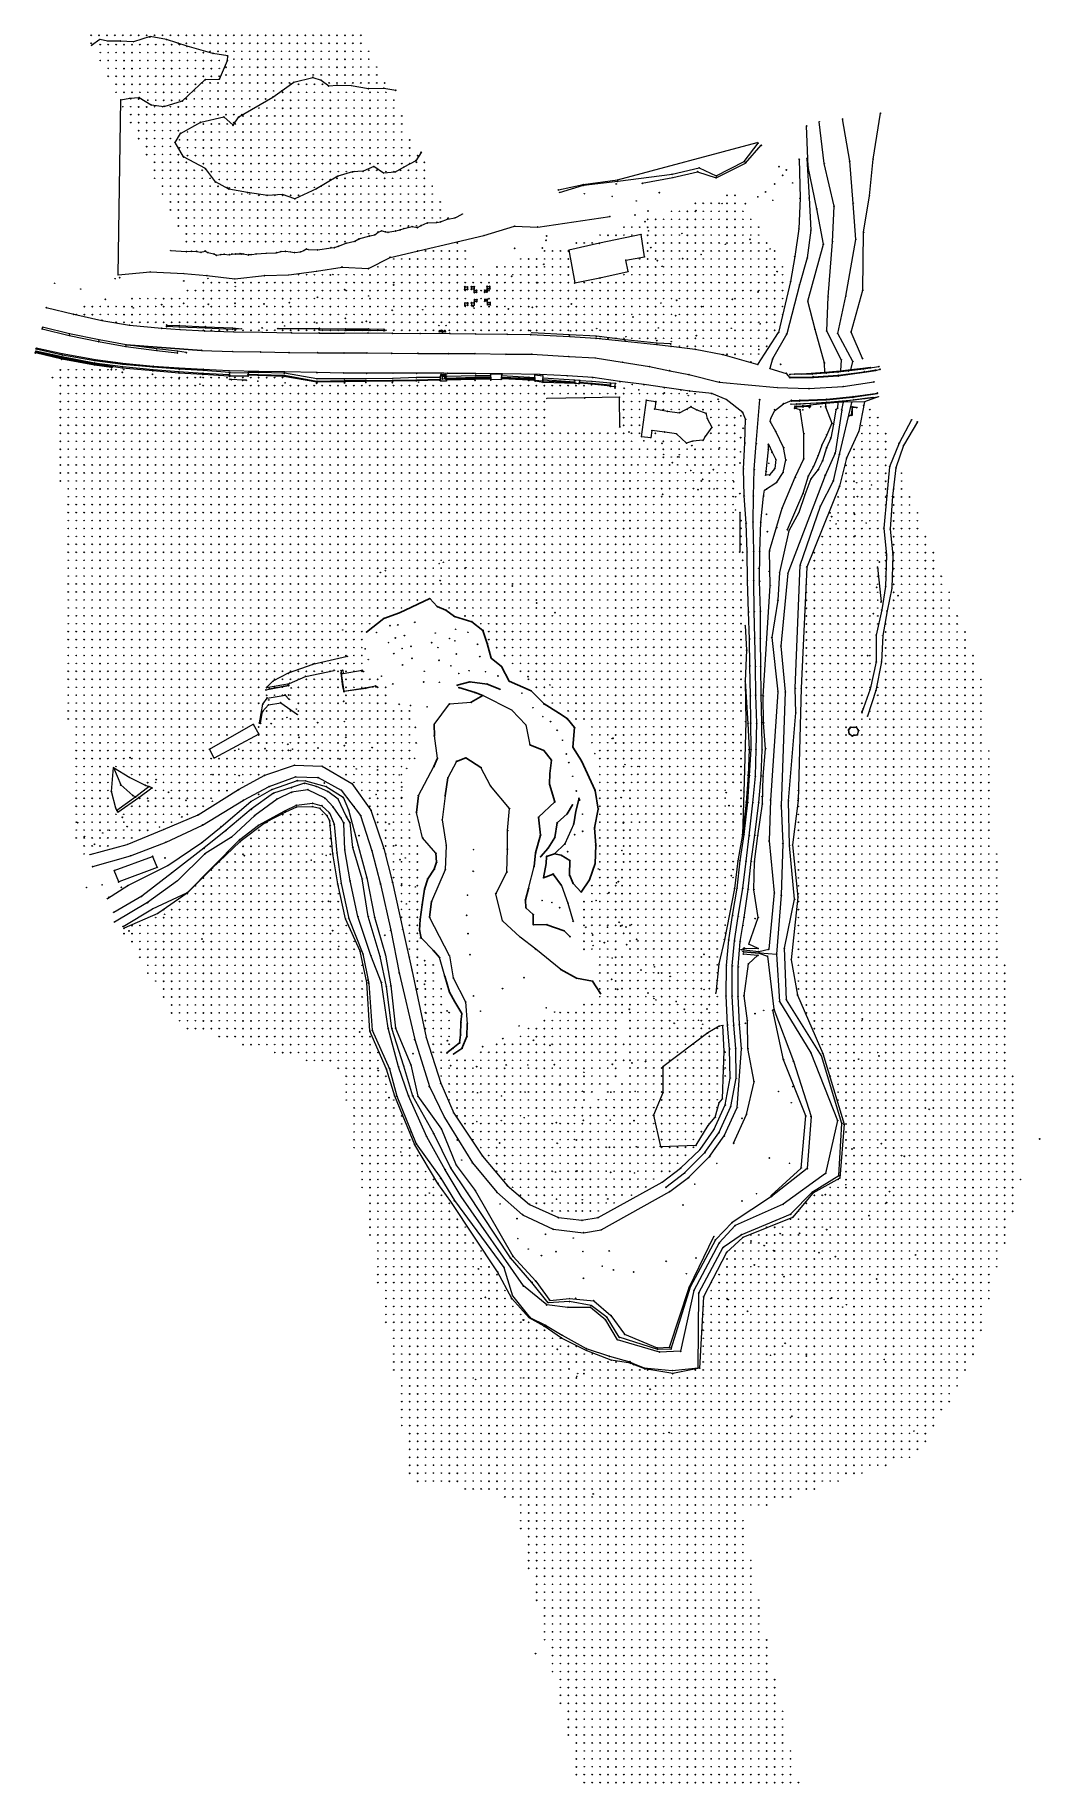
# Model space of a CAD drawing. Header units: metres. Extents: x 441556 to 446409, y 432338 to 461058.
# Drawn here: x 442115 to 442495, y 450969 to 451630 of the extents above; entities that cross this region are included whole.
import ezdxf

# ---------------------------------------------------------------- set-up
doc = ezdxf.new("R2010")
doc.units = ezdxf.units.M
doc.header["$MEASUREMENT"] = 0
doc.header["$PDMODE"] = 35
doc.header["$PDSIZE"] = 0.15
for name, color, linetype, lineweight in [('DTM-BRE-RevN_0YP_BREAKLINE', 1, 'Continuous', 0), ('DTM-BRE-RevN_GRP_ CAROSABIL', 2, 'Continuous', 0), ('DTM-BRE-RevN_GRP_ACCES PROPRIETATE', 2, 'Continuous', 0), ('DTM-BRE-RevN_GRP_ACOSTAMENT', 2, 'Continuous', 0), ('DTM-BRE-RevN_GRP_AX', 2, 'Continuous', 0), ('DTM-BRE-RevN_GRP_BORDURA', 2, 'Continuous', 0), ('DTM-BRE-RevN_GRP_CAMERA CADERE JOS', 2, 'Continuous', 0), ('DTM-BRE-RevN_GRP_CAMERA CADERE SUS', 2, 'Continuous', 0), ('DTM-BRE-RevN_GRP_CONSTRUCTIE', 2, 'Continuous', 0), ('DTM-BRE-RevN_GRP_CURS APA', 2, 'Continuous', 0), ('DTM-BRE-RevN_GRP_DRUM PAMANT', 2, 'Continuous', 0), ('DTM-BRE-RevN_GRP_DRUM PIATRA', 2, 'Continuous', 0), ('DTM-BRE-RevN_GRP_FIRUL APEI', 2, 'Continuous', 0), ('DTM-BRE-RevN_GRP_FUNDATIE', 2, 'Continuous', 0), ('DTM-BRE-RevN_GRP_Insula', 2, 'Continuous', 0), ('DTM-BRE-RevN_GRP_MLASTINA', 2, 'Continuous', 0), ('DTM-BRE-RevN_GRP_PARAPET BETON_JOS', 2, 'Continuous', 0), ('DTM-BRE-RevN_GRP_PARAPET BETON_SUS', 2, 'Continuous', 0), ('DTM-BRE-RevN_GRP_PARAPET NEW JERSEY', 2, 'Continuous', 0), ('DTM-BRE-RevN_GRP_PLATFORMA BETON', 2, 'Continuous', 0), ('DTM-BRE-RevN_GRP_POD', 2, 'Continuous', 0), ('DTM-BRE-RevN_GRP_RAU', 2, 'Continuous', 0), ('DTM-BRE-RevN_GRP_REZERVOR', 2, 'Continuous', 0), ('DTM-BRE-RevN_GRP_SANT BETON JOS', 2, 'Continuous', 0), ('DTM-BRE-RevN_GRP_SANT BETON SUS', 2, 'Continuous', 0), ('DTM-BRE-RevN_GRP_SCARI', 2, 'Continuous', 0), ('DTM-BRE-RevN_GRP_TALUZ JOS', 2, 'Continuous', 0), ('DTM-BRE-RevN_GRP_TALUZ SUS', 2, 'Continuous', 0), ('DTM-BRE-RevN_GRP_TROTUAR', 2, 'Continuous', 0), ('DTM-BRE-RevN_GRP_ZID SPRIJIN JOS', 2, 'Continuous', 0), ('DTM-BRE-RevN_GRP_ZID SPRIJIN SUS', 2, 'Continuous', 0), ('DTM-BRE-RevN_YP_RevK_0YP', 1, 'Continuous', 0), ('DTM-BRE-RevN_YP_RevL', 1, 'Continuous', 0), ('DTM-BRE-RevN_YP_RevN', 1, 'Continuous', 30), ('DTM-BRE-RevO_YP_MUT', 121, 'Continuous', 0), ('DTM-NOK-RevN_bathymetry', 6, 'Continuous', 0), ('DTM-NOK-RevN_LIDAR_co_lidar', 91, 'Continuous', 0), ('DTM-NOK-RevN_RTK', 32, 'Continuous', 0), ('DTM-NOK_RevO_MUT_NOKTA', 121, 'Continuous', 0)]:
    doc.layers.add(name, color=color, linetype=linetype, lineweight=lineweight)
for name, color, linetype in [('DTM-BRE-RevO_MUT_DIS_SEV', 121, 'Continuous'), ('DTM-BRE-RevO_MUT_SEVALT', 121, 'Continuous'), ('DTM-BRE-RevO_MUT_SEVUST', 121, 'Continuous')]:
    doc.layers.add(name, color=color, linetype=linetype)

msp = doc.modelspace()

# ---------------------------------------------------------------- linework, layer by layer
at = {"layer": 'DTM-BRE-RevN_0YP_BREAKLINE'}
msp.add_line((442146.732, 451539.228, 357.343), (442147.746, 451605.364, 351.722), dxfattribs=at)
at = {"layer": 'DTM-BRE-RevN_GRP_ CAROSABIL'}
for p, q in [((442119.58, 451526.817, 357.558), (442129.924, 451524.303, 357.534)), ((442129.924, 451524.303, 357.534), (442140.6, 451522.02, 357.464)), ((442140.6, 451522.02, 357.464), (442151.019, 451520.206, 357.454)), ((442151.019, 451520.206, 357.454), (442163.207, 451519.081, 357.447)), ((442163.207, 451519.081, 357.447), (442170.03, 451518.594, 357.423)), ((442170.03, 451518.594, 357.423), (442179.455, 451518.003, 357.445)), ((442179.455, 451518.003, 357.445), (442190.367, 451517.692, 357.405)), ((442190.367, 451517.692, 357.405), (442201.156, 451517.526, 357.382)), ((442201.156, 451517.526, 357.382), (442212.223, 451517.35, 357.392)), ((442212.223, 451517.35, 357.392), (442222.737, 451517.221, 357.409)), ((442222.737, 451517.221, 357.409), (442232.278, 451517.165, 357.419)), ((442232.278, 451517.165, 357.419), (442241.205, 451517.273, 357.419)), ((442241.205, 451517.273, 357.419), (442250.376, 451517.16, 357.408)), ((442250.376, 451517.16, 357.408), (442260.917, 451517.053, 357.38)), ((442260.917, 451517.053, 357.38), (442269.351, 451517.231, 357.414)), ((442269.351, 451517.231, 357.414), (442272.064, 451517.096, 357.403)), ((442272.064, 451517.096, 357.403), (442281.865, 451516.865, 357.594)), ((442281.865, 451516.865, 357.594), (442293.775, 451516.749, 357.779)), ((442293.775, 451516.749, 357.779), (442302.687, 451516.662, 357.88)), ((442302.687, 451516.662, 357.88), (442317.345, 451515.975, 358.039)), ((442317.345, 451515.975, 358.039), (442327.374, 451515.242, 358.163)), ((442388.553, 451505.313, 358.686), (442396.393, 451517.405, 357.764)), ((442399.506, 451516.859, 357.747), (442394.155, 451507.432, 358.628)), ((442125.57, 451509.374, 358.199), (442115.805, 451511.451, 358.286)), ((442138.136, 451507.117, 358.156), (442125.57, 451509.374, 358.199)), ((442327.374, 451515.242, 358.163), (442338.294, 451514.171, 358.349)), ((442338.294, 451514.171, 358.349), (442350.277, 451512.91, 358.466)), ((442350.277, 451512.91, 358.466), (442355.745, 451512.294, 358.49)), ((442355.745, 451512.294, 358.49), (442364.837, 451511.084, 358.55)), ((442364.837, 451511.084, 358.55), (442375.373, 451509.143, 358.603)), ((442375.373, 451509.143, 358.603), (442388.553, 451505.313, 358.686)), ((442148.51, 451505.676, 358.095), (442138.136, 451507.117, 358.156)), ((442160.034, 451504.637, 358.069), (442148.51, 451505.676, 358.095)), ((442169.752, 451503.905, 357.992), (442160.034, 451504.637, 358.069)), ((442178.924, 451503.485, 357.97), (442169.752, 451503.905, 357.992)), ((442188.724, 451502.971, 357.915), (442178.924, 451503.485, 357.97)), ((442199.859, 451502.703, 357.861), (442188.724, 451502.971, 357.915)), ((442209.667, 451502.499, 357.8), (442199.859, 451502.703, 357.861)), ((442221.903, 451502.293, 357.769), (442209.667, 451502.499, 357.8)), ((442231.916, 451502.096, 357.715), (442221.903, 451502.293, 357.769)), ((442394.155, 451507.432, 358.628), (442393.09, 451503.844, 358.707)), ((442393.09, 451503.844, 358.707), (442399.331, 451501.989, 358.732)), ((442418.978, 451501.069, 358.893), (442428.858, 451502.409, 358.756)), ((442428.858, 451502.409, 358.756), (442433.172, 451503.114, 358.71)), ((442433.172, 451503.114, 358.71), (442434.756, 451503.606, 358.571)), ((442240.68, 451502.084, 357.665), (442231.916, 451502.096, 357.715)), ((442250.679, 451502.026, 357.604), (442240.68, 451502.084, 357.665)), ((442259.604, 451502.016, 357.579), (442250.679, 451502.026, 357.604)), ((442269.88, 451502.018, 357.575), (442259.604, 451502.016, 357.579)), ((442271.297, 451501.976, 357.553), (442269.88, 451502.018, 357.575)), ((442281.905, 451501.954, 357.529), (442271.297, 451501.976, 357.553)), ((442291.983, 451501.842, 357.524), (442281.905, 451501.954, 357.529)), ((442306.31, 451501.533, 357.606), (442291.983, 451501.842, 357.524)), ((442316.589, 451501.028, 357.712), (442306.31, 451501.533, 357.606)), ((442326.221, 451500.378, 357.836), (442316.589, 451501.028, 357.712)), ((442336.444, 451498.938, 357.969), (442326.221, 451500.378, 357.836)), ((442345.531, 451497.713, 358.171), (442336.444, 451498.938, 357.969)), ((442353.225, 451496.608, 358.303), (442345.531, 451497.713, 358.171)), ((442359.498, 451495.719, 358.437), (442353.225, 451496.608, 358.303)), ((442362.812, 451495.308, 358.499), (442359.498, 451495.719, 358.437)), ((442399.331, 451501.989, 358.732), (442400.68, 451500.298, 358.831)), ((442400.68, 451500.298, 358.831), (442409.621, 451500.45, 358.922)), ((442409.621, 451500.45, 358.922), (442418.978, 451501.069, 358.893)), ((442371.211, 451494.329, 358.632), (442362.812, 451495.308, 358.499)), ((442376.595, 451492.133, 358.691), (442371.211, 451494.329, 358.632)), ((442382.839, 451487.167, 358.844), (442376.595, 451492.133, 358.691)), ((442394.862, 451487.79, 359.026), (442398.258, 451490.529, 359.106)), ((442398.258, 451490.529, 359.106), (442401.24, 451491.776, 359.1)), ((442401.24, 451491.776, 359.1), (442404.442, 451491.87, 359.138)), ((442404.442, 451491.87, 359.138), (442414.462, 451492.224, 359.162)), ((442414.462, 451492.224, 359.162), (442424.521, 451493.225, 359.086)), ((442424.521, 451493.225, 359.086), (442433.748, 451494.553, 358.911)), ((442383.956, 451484.652, 358.92), (442382.839, 451487.167, 358.844)), ((442383.698, 451475.711, 359.018), (442383.956, 451484.652, 358.92)), ((442393.262, 451483.774, 359.065), (442393.484, 451484.956, 359.019)), ((442395.322, 451480.057, 359.132), (442393.262, 451483.774, 359.065)), ((442393.484, 451484.956, 359.019), (442394.862, 451487.79, 359.026)), ((442383.145, 451465.9, 359.018), (442383.698, 451475.711, 359.018)), ((442398.317, 451473.99, 359.064), (442395.322, 451480.057, 359.132)), ((442391.679, 451464.839, 359.129), (442392.577, 451473.113, 359.153)), ((442392.554, 451475.163, 359.151), (442393.928, 451472.225, 359.084)), ((442392.577, 451473.113, 359.153), (442392.554, 451475.163, 359.151)), ((442393.928, 451472.225, 359.084), (442395.403, 451469.426, 359.094)), ((442395.403, 451469.426, 359.094), (442394.938, 451465.984, 359.123)), ((442398.114, 451464.518, 359.018), (442399.197, 451469.246, 359.134)), ((442399.197, 451469.246, 359.134), (442398.317, 451473.99, 359.064)), ((442383.381, 451455.656, 359.17), (442383.145, 451465.9, 359.018)), ((442391.569, 451463.485, 359.165), (442391.679, 451464.839, 359.129)), ((442393.018, 451463.602, 359.164), (442391.569, 451463.485, 359.165)), ((442394.938, 451465.984, 359.123), (442393.018, 451463.602, 359.164)), ((442395.695, 451460.853, 359.146), (442398.114, 451464.518, 359.018)), ((442390.752, 451455.623, 359.182), (442391.084, 451457.822, 359.154)), ((442391.084, 451457.822, 359.154), (442395.695, 451460.853, 359.146)), ((442384.116, 451445.313, 359.277), (442383.381, 451455.656, 359.17)), ((442389.7, 451445.701, 359.277), (442390.752, 451455.623, 359.182)), ((442384.531, 451434.503, 359.284), (442384.116, 451445.313, 359.277)), ((442389.277, 451434.721, 359.24), (442389.7, 451445.701, 359.277)), ((442384.65, 451423.599, 359.419), (442384.531, 451434.503, 359.284)), ((442389.245, 451423.457, 359.37), (442389.277, 451434.721, 359.24)), ((442385.092, 451411.84, 359.325), (442384.65, 451423.599, 359.419)), ((442389.571, 451412.065, 359.436), (442389.245, 451423.457, 359.37)), ((442385.469, 451401.583, 359.542), (442385.092, 451411.84, 359.325)), ((442389.537, 451401.883, 359.368), (442389.571, 451412.065, 359.436)), ((442385.568, 451391.372, 359.54), (442385.469, 451401.583, 359.542)), ((442389.673, 451391.23, 359.423), (442389.537, 451401.883, 359.368)), ((442385.744, 451380.102, 359.59), (442385.568, 451391.372, 359.54)), ((442389.851, 451380.318, 359.533), (442389.673, 451391.23, 359.423)), ((442385.979, 451359.94, 359.795), (442385.744, 451380.102, 359.59)), ((442390.107, 451369.946, 359.589), (442389.851, 451380.318, 359.533)), ((442390.236, 451359.694, 359.825), (442390.107, 451369.946, 359.589)), ((442385.446, 451350.035, 359.569), (442385.979, 451359.94, 359.795)), ((442389.789, 451349.818, 359.903), (442390.236, 451359.694, 359.825)), ((442202.133, 451350.139, 367.887), (442213.388, 451353.903, 367.984)), ((442213.388, 451353.903, 367.984), (442223.831, 451353.472, 368.128)), ((442223.831, 451353.472, 368.128), (442235.042, 451346.931, 367.759)), ((442176.948, 451335.123, 368.527), (442192.295, 451344.702, 368.243)), ((442192.295, 451344.702, 368.243), (442202.133, 451350.139, 367.887)), ((442194.063, 451340.625, 368.211), (442203.789, 451345.79, 367.988)), ((442203.789, 451345.79, 367.988), (442213.816, 451349.537, 367.824)), ((442213.816, 451349.537, 367.824), (442222.289, 451349.247, 367.708)), ((442222.289, 451349.247, 367.708), (442231.041, 451344.484, 367.597)), ((442231.041, 451344.484, 367.597), (442238.41, 451334.916, 367.362)), ((442235.042, 451346.931, 367.759), (442242.315, 451336.843, 367.472)), ((442384.798, 451339.899, 360.052), (442385.446, 451350.035, 359.569)), ((442388.911, 451339.777, 359.935), (442389.789, 451349.818, 359.903)), ((442178.659, 451331.291, 368.722), (442194.063, 451340.625, 368.211)), ((442383.352, 451327.755, 360.132), (442384.798, 451339.899, 360.052)), ((442387.46, 451327.393, 360.035), (442388.911, 451339.777, 359.935)), ((442163.897, 451329.573, 369.147), (442176.948, 451335.123, 368.527)), ((442164.876, 451324.82, 369.287), (442178.659, 451331.291, 368.722)), ((442238.41, 451334.916, 367.362), (442242.656, 451321.567, 367.025)), ((442242.315, 451336.843, 367.472), (442247.163, 451322.391, 367.143)), ((442136.128, 451320.12, 370.01), (442150.116, 451323.91, 369.863)), ((442150.116, 451323.91, 369.863), (442163.897, 451329.573, 369.147)), ((442151.399, 451319.668, 369.83), (442164.876, 451324.82, 369.287)), ((442381.843, 451317.801, 360.244), (442383.352, 451327.755, 360.132)), ((442386.101, 451317.631, 359.998), (442387.46, 451327.393, 360.035)), ((442137.128, 451315.554, 370.088), (442151.399, 451319.668, 369.83)), ((442242.656, 451321.567, 367.025), (442245.949, 451308.977, 366.821)), ((442247.163, 451322.391, 367.143), (442250.488, 451309.618, 366.647)), ((442380.769, 451307.425, 360.431), (442381.843, 451317.801, 360.244)), ((442384.93, 451306.964, 360.148), (442386.101, 451317.631, 359.998)), ((442245.949, 451308.977, 366.821), (442249.766, 451291.53, 366.181)), ((442250.488, 451309.618, 366.647), (442254.329, 451291.837, 366.031)), ((442379.038, 451297.069, 360.359), (442380.769, 451307.425, 360.431)), ((442383.367, 451296.286, 360.278), (442384.93, 451306.964, 360.148)), ((442249.766, 451291.53, 366.181), (442252.943, 451275.377, 365.911)), ((442254.329, 451291.837, 366.031), (442257.757, 451276.524, 365.815)), ((442377.577, 451287.834, 360.483), (442379.038, 451297.069, 360.359)), ((442381.887, 451287.308, 360.409), (442383.367, 451296.286, 360.278)), ((442376.727, 451278.179, 360.579), (442377.577, 451287.834, 360.483)), ((442381.19, 451277.715, 360.633), (442381.887, 451287.308, 360.409)), ((442376.553, 451266.715, 360.812), (442376.727, 451278.179, 360.579)), ((442381.086, 451266.575, 360.797), (442381.19, 451277.715, 360.633)), ((442252.943, 451275.377, 365.911), (442258.833, 451250.261, 365.383)), ((442257.757, 451276.524, 365.815), (442263.175, 451250.955, 365.247)), ((442377.137, 451255.71, 361.03), (442376.553, 451266.715, 360.812)), ((442381.577, 451255.979, 361.096), (442381.086, 451266.575, 360.797)), ((442377.914, 451246.635, 361.106), (442377.137, 451255.71, 361.03)), ((442382.406, 451246.722, 361.207), (442381.577, 451255.979, 361.096)), ((442258.833, 451250.261, 365.383), (442264.395, 451232.49, 365.096)), ((442263.175, 451250.955, 365.247), (442268.678, 451233.694, 364.913)), ((442378.123, 451235.649, 361.292), (442377.914, 451246.635, 361.106)), ((442380.764, 451224.542, 361.422), (442382.406, 451246.722, 361.207)), ((442264.395, 451232.49, 365.096), (442270.113, 451220.772, 364.892)), ((442268.678, 451233.694, 364.913), (442273.602, 451222.402, 364.787)), ((442376.262, 451225.536, 361.186), (442378.123, 451235.649, 361.292)), ((442371.93, 451216.14, 361.466), (442376.262, 451225.536, 361.186)), ((442270.113, 451220.772, 364.892), (442280.672, 451203.599, 364.421)), ((442273.602, 451222.402, 364.787), (442284.478, 451206.177, 364.207)), ((442375.891, 451213.819, 361.646), (442380.764, 451224.542, 361.422)), ((442366.744, 451208.695, 361.604), (442371.93, 451216.14, 361.466)), ((442370.334, 451206.027, 361.906), (442375.891, 451213.819, 361.646)), ((442284.478, 451206.177, 364.207), (442293.817, 451195.096, 363.815)), ((442359.343, 451201.557, 361.878), (442366.744, 451208.695, 361.604)), ((442362.392, 451198.09, 362.054), (442370.334, 451206.027, 361.906)), ((442280.672, 451203.599, 364.421), (442289.943, 451192.47, 364.043)), ((442352.425, 451196.308, 361.989), (442359.343, 451201.557, 361.878)), ((442289.943, 451192.47, 364.043), (442299.66, 451184.014, 363.736)), ((442293.817, 451195.096, 363.815), (442302.246, 451187.918, 363.59)), ((442328.14, 451182.917, 362.965), (442352.425, 451196.308, 361.989)), ((442329.352, 451178.298, 363.078), (442355.238, 451192.792, 362.213)), ((442355.238, 451192.792, 362.213), (442362.392, 451198.09, 362.054)), ((442302.246, 451187.918, 363.59), (442313.144, 451182.945, 363.386)), ((442299.66, 451184.014, 363.736), (442311.177, 451178.492, 363.415)), ((442311.177, 451178.492, 363.415), (442322.706, 451177.207, 363.221)), ((442313.144, 451182.945, 363.386), (442322.076, 451181.915, 363.211)), ((442322.076, 451181.915, 363.211), (442328.14, 451182.917, 362.965)), ((442322.706, 451177.207, 363.221), (442329.352, 451178.298, 363.078))]:
    msp.add_line(p, q, dxfattribs=at)
at = {"layer": 'DTM-BRE-RevN_GRP_ACCES PROPRIETATE'}
for p, q in [((442193.813, 451499.362, 357.824), (442189.51, 451499.629, 357.819)), ((442195.153, 451499.371, 357.837), (442193.813, 451499.362, 357.824)), ((442307.265, 451498.584, 357.23), (442304.45, 451499.079, 357.271)), ((442319.683, 451498.21, 357.318), (442307.265, 451498.584, 357.23)), ((442320.874, 451498.058, 357.219), (442319.683, 451498.21, 357.318)), ((442334.634, 451496.953, 357.677), (442332.717, 451497.043, 357.613))]:
    msp.add_line(p, q, dxfattribs=at)
at = {"layer": 'DTM-BRE-RevN_GRP_ACOSTAMENT'}
for p, q in [((442317.307, 451516.565, 358.032), (442303.157, 451517.337, 357.813)), ((442327.512, 451516.006, 358.131), (442317.307, 451516.565, 358.032)), ((442338.351, 451514.678, 358.295), (442327.512, 451516.006, 358.131)), ((442350.393, 451513.397, 358.401), (442338.351, 451514.678, 358.295)), ((442355.625, 451513.135, 358.416), (442350.393, 451513.397, 358.401))]:
    msp.add_line(p, q, dxfattribs=at)
at = {"layer": 'DTM-BRE-RevN_GRP_AX'}
for p, q in [((442118.159, 451519.407, 357.876), (442118.043, 451518.757, 357.914)), ((442118.043, 451518.757, 357.914), (442128.265, 451516.341, 357.874)), ((442128.366, 451516.922, 357.868), (442118.159, 451519.407, 357.876)), ((442128.265, 451516.341, 357.874), (442139.35, 451514.045, 357.859)), ((442139.51, 451514.642, 357.802), (442128.366, 451516.922, 357.868)), ((442139.35, 451514.045, 357.859), (442149.602, 451512.176, 357.816)), ((442149.758, 451512.761, 357.784), (442139.51, 451514.642, 357.802)), ((442149.602, 451512.176, 357.816), (442161.267, 451510.643, 357.81)), ((442161.361, 451511.234, 357.764), (442149.758, 451512.761, 357.784)), ((442161.267, 451510.643, 357.81), (442169.1, 451509.746, 357.764)), ((442169.216, 451510.355, 357.743), (442161.361, 451511.234, 357.764)), ((442172.496, 451509.864, 357.808), (442169.216, 451510.355, 357.743)), ((442178.262, 451510.662, 357.686), (442189.952, 451510.264, 357.652)), ((442189.952, 451510.264, 357.652), (442200.612, 451510.066, 357.626)), ((442200.612, 451510.066, 357.626), (442211.329, 451509.858, 357.623)), ((442211.329, 451509.858, 357.623), (442222.172, 451509.784, 357.628)), ((442222.172, 451509.784, 357.628), (442232.123, 451509.708, 357.616)), ((442232.123, 451509.708, 357.616), (442240.762, 451509.68, 357.601)), ((442240.762, 451509.68, 357.601), (442250.132, 451509.634, 357.546)), ((442250.132, 451509.634, 357.546), (442260.017, 451509.546, 357.563)), ((442260.017, 451509.546, 357.563), (442271.689, 451509.439, 357.578)), ((442271.689, 451509.439, 357.578), (442281.579, 451509.436, 357.588)), ((442281.579, 451509.436, 357.588), (442293.305, 451509.188, 357.656)), ((442293.305, 451509.188, 357.656), (442303.13, 451509.272, 357.732)), ((442303.13, 451509.272, 357.732), (442317.083, 451508.365, 357.867)), ((442317.083, 451508.365, 357.867), (442327.03, 451507.834, 357.973)), ((442327.03, 451507.834, 357.973), (442337.291, 451506.243, 358.137)), ((442337.291, 451506.243, 358.137), (442347.588, 451504.518, 358.289)), ((442347.588, 451504.518, 358.289), (442355.241, 451502.994, 358.408)), ((442355.241, 451502.994, 358.408), (442362.525, 451501.54, 358.489)), ((442362.525, 451501.54, 358.489), (442373.99, 451498.708, 358.656)), ((442373.99, 451498.708, 358.656), (442395.883, 451496.624, 358.904)), ((442395.883, 451496.624, 358.904), (442407.883, 451496.273, 359.002)), ((442407.883, 451496.273, 359.002), (442420.837, 451497.029, 358.882)), ((442420.837, 451497.029, 358.882), (442432.453, 451498.741, 358.768)), ((442387.99, 451475.462, 359.14), (442389.269, 451492.133, 358.955)), ((442387.232, 451465.597, 359.187), (442387.99, 451475.462, 359.14)), ((442386.872, 451455.631, 359.276), (442387.232, 451465.597, 359.187)), ((442386.783, 451445.763, 359.362), (442386.872, 451455.631, 359.276)), ((442386.99, 451434.699, 359.321), (442386.783, 451445.763, 359.362)), ((442387.006, 451423.672, 359.318), (442386.99, 451434.699, 359.321)), ((442387.225, 451411.943, 359.466), (442387.006, 451423.672, 359.318)), ((442387.406, 451402.004, 359.507), (442387.225, 451411.943, 359.466)), ((442387.691, 451391.216, 359.582), (442387.406, 451402.004, 359.507)), ((442387.749, 451380.383, 359.557), (442387.691, 451391.216, 359.582)), ((442388.143, 451369.763, 359.676), (442387.749, 451380.383, 359.557)), ((442387.911, 451359.796, 359.836), (442388.143, 451369.763, 359.676)), ((442387.667, 451349.724, 359.982), (442387.911, 451359.796, 359.836)), ((442386.71, 451339.699, 360.111), (442387.667, 451349.724, 359.982)), ((442385.325, 451327.258, 360.163), (442386.71, 451339.699, 360.111)), ((442384.099, 451317.627, 360.184), (442385.325, 451327.258, 360.163)), ((442382.857, 451307.379, 360.398), (442384.099, 451317.627, 360.184)), ((442381.143, 451296.75, 360.339), (442382.857, 451307.379, 360.398)), ((442379.795, 451287.523, 360.446), (442381.143, 451296.75, 360.339)), ((442378.913, 451278.089, 360.622), (442379.795, 451287.523, 360.446)), ((442378.85, 451266.649, 360.851), (442378.913, 451278.089, 360.622)), ((442379.45, 451255.639, 361.076), (442378.85, 451266.649, 360.851)), ((442380.202, 451246.787, 361.201), (442379.45, 451255.639, 361.076)), ((442380.401, 451235.589, 361.313), (442380.202, 451246.787, 361.201)), ((442378.296, 451224.885, 361.44), (442380.401, 451235.589, 361.313)), ((442373.877, 451214.999, 361.594), (442378.296, 451224.885, 361.44)), ((442368.581, 451207.48, 361.766), (442373.877, 451214.999, 361.594)), ((442360.881, 451199.782, 361.966), (442368.581, 451207.48, 361.766)), ((442353.842, 451194.429, 362.158), (442360.881, 451199.782, 361.966))]:
    msp.add_line(p, q, dxfattribs=at)
at = {"layer": 'DTM-BRE-RevN_GRP_BORDURA'}
for p, q in [((442418.992, 451501.305, 359.066), (442428.81, 451502.615, 358.968)), ((442428.81, 451502.615, 358.968), (442433.135, 451503.294, 358.745)), ((442400.68, 451500.49, 358.815), (442409.517, 451500.711, 359.069)), ((442409.517, 451500.711, 359.069), (442418.992, 451501.305, 359.066)), ((442401.242, 451491.575, 359.116), (442404.367, 451491.636, 359.296)), ((442404.367, 451491.636, 359.296), (442414.539, 451492.014, 359.307)), ((442414.539, 451492.014, 359.307), (442424.526, 451493.022, 359.249)), ((442424.526, 451493.022, 359.249), (442433.778, 451494.401, 358.923))]:
    msp.add_line(p, q, dxfattribs=at)
at = {"layer": 'DTM-BRE-RevN_GRP_CAMERA CADERE JOS'}
for p, q in [((442269.41, 451499.945, 355.941), (442269.473, 451500.878, 355.868)), ((442270.332, 451499.803, 356.023), (442269.41, 451499.945, 355.941)), ((442269.473, 451500.878, 355.868), (442270.048, 451500.929, 355.893)), ((442270.332, 451499.803, 356.023), (442270.048, 451500.929, 355.893))]:
    msp.add_line(p, q, dxfattribs=at)
at = {"layer": 'DTM-BRE-RevN_GRP_CAMERA CADERE SUS'}
for p, q in [((442268.694, 451499.103, 356.559), (442268.695, 451500.978, 356.731)), ((442268.694, 451499.103, 356.559), (442270.841, 451499.155, 356.592)), ((442270.568, 451500.961, 356.798), (442268.695, 451500.978, 356.731)), ((442270.841, 451499.155, 356.592), (442270.568, 451500.961, 356.798))]:
    msp.add_line(p, q, dxfattribs=at)
at = {"layer": 'DTM-BRE-RevN_GRP_CONSTRUCTIE'}
for p, q in [((442323.117, 451492.772, 358.006), (442308.812, 451492.499, 357.747)), ((442336.29, 451492.993, 357.87), (442323.117, 451492.772, 358.006)), ((442336.407, 451481.71, 358.274), (442336.29, 451492.993, 357.87)), ((442344.61, 451478.028, 357.942), (442346.458, 451491.874, 358.014)), ((442346.458, 451491.874, 358.014), (442349.994, 451491.29, 358.169)), ((442349.994, 451491.29, 358.169), (442349.576, 451488.514, 355.447)), ((442358.888, 451487.115, 358.392), (442363.29, 451489.395, 358.584)), ((442363.29, 451489.395, 358.584), (442365.489, 451488.142, 358.787)), ((442349.576, 451488.514, 355.447), (442354.36, 451487.677, 357.351)), ((442354.36, 451487.677, 357.351), (442358.888, 451487.115, 358.392)), ((442365.489, 451488.142, 358.787), (442368.952, 451486.884, 358.704)), ((442368.952, 451486.884, 358.704), (442369.421, 451484.888, 358.515)), ((442369.421, 451484.888, 358.515), (442371.201, 451481.617, 358.965)), ((442348.089, 451477.639, 357.874), (442344.61, 451478.028, 357.942)), ((442348.534, 451480.423, 357.021), (442348.089, 451477.639, 357.874)), ((442353.353, 451479.813, 361.023), (442348.534, 451480.423, 357.021)), ((442357.797, 451479.129, 355.434), (442353.353, 451479.813, 361.023)), ((442361.588, 451475.593, 357.606), (442357.797, 451479.129, 355.434)), ((442363.877, 451476.337, 358.121), (442361.588, 451475.593, 357.606)), ((442367.835, 451476.674, 358.921), (442363.877, 451476.337, 358.121)), ((442368.615, 451478.128, 358.91), (442367.835, 451476.674, 358.921)), ((442371.201, 451481.617, 358.965), (442368.615, 451478.128, 358.91)), ((442433.79, 451428.737, 357.59), (442435.138, 451415.576, 357.989)), ((442231.025, 451389.705, 379.535), (442231.62, 451389.798, 379.525)), ((442231.62, 451389.798, 379.525), (442231.777, 451388.541, 379.566)), ((442231.418, 451385.709, 370.75), (442231.018, 451388.753, 373.054)), ((442231.025, 451389.705, 379.535), (442231.159, 451387.668, 377.867)), ((442231.159, 451387.668, 377.867), (442232.105, 451381.892, 377.711)), ((442231.738, 451383.544, 370.052), (442231.418, 451385.709, 370.75)), ((442232.131, 451381.699, 370.372), (442231.738, 451383.544, 370.052)), ((442231.777, 451388.541, 379.566), (442238.986, 451389.766, 379.696)), ((442238.986, 451389.766, 379.696), (442239.205, 451389.329, 379.76)), ((442239.205, 451389.329, 379.76), (442239.526, 451389.289, 380.05)), ((442240.138, 451383.171, 380.049), (442244.082, 451383.88, 380.116)), ((442243.039, 451383.458, 374.985), (442240.334, 451382.923, 371.479)), ((442244.082, 451383.88, 380.116), (442244.149, 451383.514, 380.115)), ((442244.149, 451383.514, 380.115), (442244.566, 451383.534, 380.101)), ((442232.105, 451381.892, 377.711), (442240.138, 451383.171, 380.049)), ((442240.334, 451382.923, 371.479), (442232.131, 451381.699, 370.372)), ((442181.278, 451359.893, 369.371), (442197.806, 451369.385, 370.513)), ((442199.864, 451365.635, 367.922), (442183.008, 451356.612, 368.222)), ((442197.806, 451369.385, 370.513), (442199.864, 451365.635, 367.922)), ((442183.008, 451356.612, 368.222), (442181.278, 451359.893, 369.371)), ((442145.283, 451314.08, 369.625), (442159.773, 451319.443, 369.453)), ((442159.773, 451319.443, 369.453), (442161.489, 451315.273, 369.226)), ((442146.952, 451309.758, 369.648), (442145.283, 451314.08, 369.625)), ((442161.489, 451315.273, 369.226), (442146.952, 451309.758, 369.648))]:
    msp.add_line(p, q, dxfattribs=at)
at = {"layer": 'DTM-BRE-RevN_GRP_CURS APA'}
for p, q in [((442335.518, 451575.085, 351.505), (442388.292, 451589.209, 351.399)), ((442322.555, 451573.363, 351.46), (442335.518, 451575.085, 351.505)), ((442313.195, 451571.287, 351.464), (442322.555, 451573.363, 351.46)), ((442274.143, 451560.78, 351.396), (442276.809, 451562.167, 351.185)), ((442243.74, 451554.346, 351.185), (442245.058, 451555.404, 351.133)), ((442245.058, 451555.404, 351.133), (442246.383, 451555.872, 350.922)), ((442246.383, 451555.872, 350.922), (442247.812, 451555.48, 350.922)), ((442247.812, 451555.48, 350.922), (442248.736, 451555.383, 350.922)), ((442248.736, 451555.383, 350.922), (442251.658, 451555.798, 350.922)), ((442251.658, 451555.798, 350.922), (442253.272, 451556.189, 351.028)), ((442253.272, 451556.189, 351.028), (442254.835, 451556.754, 351.08)), ((442254.835, 451556.754, 351.08), (442256.408, 451557.169, 350.975)), ((442256.408, 451557.169, 350.975), (442257.878, 451557.434, 351.08)), ((442257.878, 451557.434, 351.08), (442259.853, 451557.145, 351.08)), ((442259.853, 451557.145, 351.08), (442261.243, 451557.847, 351.501)), ((442261.243, 451557.847, 351.501), (442263.599, 451558.825, 351.554)), ((442263.599, 451558.825, 351.554), (442267.224, 451559.05, 351.554)), ((442267.224, 451559.05, 351.554), (442268.605, 451559.21, 351.501)), ((442268.605, 451559.21, 351.501), (442271.228, 451560.256, 351.133)), ((442271.228, 451560.256, 351.133), (442274.143, 451560.78, 351.396)), ((442166.63, 451548.393, 351.343), (442172.512, 451547.994, 351.396)), ((442215.787, 451547.942, 351.238), (442216.946, 451548.441, 351.238)), ((442216.946, 451548.441, 351.238), (442217.866, 451548.994, 351.185)), ((442217.866, 451548.994, 351.185), (442218.604, 451548.78, 351.185)), ((442218.604, 451548.78, 351.185), (442222.086, 451548.621, 350.87)), ((442222.086, 451548.621, 350.87), (442227.214, 451549.474, 351.238)), ((442227.214, 451549.474, 351.238), (442228.474, 451549.53, 351.185)), ((442228.474, 451549.53, 351.185), (442230.076, 451549.991, 351.185)), ((442230.076, 451549.991, 351.185), (442232.973, 451551.189, 351.185)), ((442232.973, 451551.189, 351.185), (442236.259, 451551.905, 350.975)), ((442236.259, 451551.905, 350.975), (442237.767, 451552.833, 350.975)), ((442237.767, 451552.833, 350.975), (442241.835, 451553.983, 350.975)), ((442241.835, 451553.983, 350.975), (442243.74, 451554.346, 351.185)), ((442172.512, 451547.994, 351.396), (442174.504, 451548.115, 351.343)), ((442174.504, 451548.115, 351.343), (442176.373, 451548.089, 351.343)), ((442176.373, 451548.089, 351.343), (442178.044, 451547.783, 351.501)), ((442178.044, 451547.783, 351.501), (442179.649, 451548.203, 351.554)), ((442179.649, 451548.203, 351.554), (442180.633, 451547.598, 351.501)), ((442180.633, 451547.598, 351.501), (442182.966, 451547.15, 351.501)), ((442182.966, 451547.15, 351.501), (442183.866, 451546.634, 351.501)), ((442183.866, 451546.634, 351.501), (442185.589, 451546.86, 351.501)), ((442185.589, 451546.86, 351.501), (442186.809, 451547.045, 351.028)), ((442186.809, 451547.045, 351.028), (442188.747, 451546.828, 351.08)), ((442188.747, 451546.828, 351.08), (442189.788, 451547.091, 351.343)), ((442189.788, 451547.091, 351.343), (442191.042, 451547.105, 351.396)), ((442191.042, 451547.105, 351.396), (442192.877, 451547.201, 351.08)), ((442192.877, 451547.201, 351.08), (442193.294, 451547.119, 351.028)), ((442193.294, 451547.119, 351.028), (442194.029, 451547.104, 351.238)), ((442194.029, 451547.104, 351.238), (442195.968, 451546.756, 351.238)), ((442195.968, 451546.756, 351.238), (442196.028, 451546.874, 351.238)), ((442196.028, 451546.874, 351.238), (442197.249, 451546.883, 351.343)), ((442197.249, 451546.883, 351.343), (442198.878, 451547.099, 351.133)), ((442198.878, 451547.099, 351.133), (442202.696, 451547.379, 351.291)), ((442202.696, 451547.379, 351.291), (442206.597, 451547.593, 350.975)), ((442206.597, 451547.593, 350.975), (442208.226, 451547.989, 350.975)), ((442208.226, 451547.989, 350.975), (442209.947, 451548.102, 350.975)), ((442209.947, 451548.102, 350.975), (442211.911, 451547.888, 351.185)), ((442211.911, 451547.888, 351.185), (442213.392, 451547.605, 351.185)), ((442213.392, 451547.605, 351.185), (442215.787, 451547.942, 351.238))]:
    msp.add_line(p, q, dxfattribs=at)
at = {"layer": 'DTM-BRE-RevN_GRP_DRUM PAMANT'}
for p, q in [((442446.692, 451484.43, 358.287), (442441.978, 451475.553, 358.155)), ((442448.873, 451483.685, 358.286), (442443.678, 451474.772, 358.299)), ((442441.978, 451475.553, 358.155), (442438.363, 451466.687, 358.732)), ((442443.678, 451474.772, 358.299), (442440.782, 451466.246, 358.707)), ((442438.363, 451466.687, 358.732), (442437.315, 451455.77, 358.436)), ((442440.782, 451466.246, 358.707), (442439.453, 451455.537, 358.499)), ((442437.315, 451455.77, 358.436), (442436.202, 451443.431, 357.598)), ((442439.453, 451455.537, 358.499), (442438.607, 451443.102, 357.883)), ((442436.202, 451443.431, 357.598), (442437.149, 451433.285, 357.882)), ((442438.607, 451443.102, 357.883), (442439.627, 451433.312, 357.995)), ((442437.149, 451433.285, 357.882), (442436.869, 451421.391, 357.955)), ((442439.627, 451433.312, 357.995), (442439.212, 451420.817, 358.137)), ((442436.869, 451421.391, 357.955), (442435.413, 451412.559, 358.065)), ((442439.212, 451420.817, 358.137), (442437.395, 451412.197, 358.455)), ((442435.413, 451412.559, 358.065), (442433.263, 451403.054, 358.317)), ((442437.395, 451412.197, 358.455), (442435.786, 451402.897, 358.285)), ((442433.263, 451403.054, 358.317), (442433.31, 451392.913, 358.357)), ((442435.786, 451402.897, 358.285), (442435.284, 451392.958, 358.404)), ((442433.31, 451392.913, 358.357), (442430.992, 451382.593, 358.402)), ((442435.284, 451392.958, 358.404), (442433.198, 451382.152, 358.512)), ((442430.992, 451382.593, 358.402), (442427.933, 451373.781, 358.675)), ((442433.198, 451382.152, 358.512), (442430.054, 451372.428, 358.567))]:
    msp.add_line(p, q, dxfattribs=at)
at = {"layer": 'DTM-BRE-RevN_GRP_DRUM PIATRA'}
for p, q in [((442404.196, 451582.871, 352.733), (442404.504, 451568.154, 353.303)), ((442407.095, 451583.201, 352.717), (442407.954, 451568.293, 353.204)), ((442407.954, 451568.293, 353.204), (442408.632, 451556.102, 353.761)), ((442404.504, 451568.154, 353.303), (442404.075, 451556.601, 353.718)), ((442404.075, 451556.601, 353.718), (442402.519, 451546.101, 354.416)), ((442408.632, 451556.102, 353.761), (442407.271, 451545.619, 354.56)), ((442402.519, 451546.101, 354.416), (442400.964, 451536.669, 355.343)), ((442407.271, 451545.619, 354.56), (442404.342, 451535.445, 355.593)), ((442400.964, 451536.669, 355.343), (442396.393, 451517.405, 357.764)), ((442404.342, 451535.445, 355.593), (442399.506, 451516.859, 357.747))]:
    msp.add_line(p, q, dxfattribs=at)
at = {"layer": 'DTM-BRE-RevN_GRP_FIRUL APEI'}
for p, q in [((442420.301, 451488.153, 353.308), (442417.748, 451471.838, 353.495)), ((442417.748, 451471.838, 353.495), (442414.04, 451463.443, 353.671)), ((442414.04, 451463.443, 353.671), (442399.894, 451426.457, 354.841)), ((442399.894, 451426.457, 354.841), (442397.306, 451398.932, 355.392)), ((442397.306, 451398.932, 355.392), (442398.958, 451381.596, 355.743)), ((442398.958, 451381.596, 355.743), (442397.419, 451338.538, 356.193)), ((442212.317, 451343.65, 366.204), (442206.795, 451341.114, 366.246)), ((442218.455, 451344.637, 365.962), (442212.317, 451343.65, 366.204)), ((442224.953, 451341.407, 365.612), (442218.455, 451344.637, 365.962)), ((442206.795, 451341.114, 366.246), (442198.368, 451334.923, 366.188)), ((442227.97, 451338.193, 365.325), (442224.953, 451341.407, 365.612)), ((442230.979, 451333.972, 365.414), (442227.97, 451338.193, 365.325)), ((442397.419, 451338.538, 356.193), (442398.032, 451324.241, 356.464)), ((442198.368, 451334.923, 366.188), (442189.59, 451326.698, 366.127)), ((442232.065, 451332.044, 365.457), (442230.979, 451333.972, 365.414)), ((442232.394, 451321.908, 365.307), (442232.065, 451332.044, 365.457)), ((442189.59, 451326.698, 366.127), (442179.499, 451320.34, 366.508)), ((442398.032, 451324.241, 356.464), (442397.397, 451304.734, 356.904)), ((442179.499, 451320.34, 366.508), (442169.165, 451310.219, 367.051)), ((442234.398, 451310.185, 365.323), (442232.394, 451321.908, 365.307)), ((442169.165, 451310.219, 367.051), (442157.877, 451301.989, 367.095)), ((442237.364, 451296.743, 365.185), (442234.398, 451310.185, 365.323)), ((442397.397, 451304.734, 356.904), (442395.665, 451282.537, 357.272)), ((442157.877, 451301.989, 367.095), (442145.376, 451294.625, 367.234)), ((442242.272, 451281.96, 364.607), (442237.364, 451296.743, 365.185)), ((442246.292, 451271.693, 364.515), (442242.272, 451281.96, 364.607)), ((442382.903, 451283.539, 359.651), (442389.305, 451282.988, 358.1)), ((442389.305, 451282.988, 358.1), (442395.665, 451282.537, 357.272)), ((442395.665, 451282.537, 357.272), (442396.772, 451264.587, 357.735)), ((442248.795, 451254.472, 364.078), (442246.292, 451271.693, 364.515)), ((442396.772, 451264.587, 357.735), (442408.64, 451245.173, 357.824)), ((442252.774, 451239.864, 363.956), (442248.795, 451254.472, 364.078)), ((442408.64, 451245.173, 357.824), (442418.722, 451219.629, 358.453)), ((442256.542, 451228.933, 363.49), (442252.774, 451239.864, 363.956)), ((442263.421, 451213.461, 363.477), (442256.542, 451228.933, 363.49)), ((442418.722, 451219.629, 358.453), (442414.154, 451199.558, 359.155)), ((442270.372, 451201.027, 362.719), (442263.421, 451213.461, 363.477)), ((442276.415, 451190.864, 362.688), (442270.372, 451201.027, 362.719)), ((442414.154, 451199.558, 359.155), (442398.087, 451188.005, 359.522)), ((442299.934, 451157.167, 361.541), (442276.415, 451190.864, 362.688)), ((442398.087, 451188.005, 359.522), (442379.947, 451179.899, 359.75)), ((442379.947, 451179.899, 359.75), (442373.986, 451173.417, 359.985)), ((442373.986, 451173.417, 359.985), (442364.416, 451155.423, 360.196)), ((442308.738, 451149.951, 361.534), (442299.934, 451157.167, 361.541)), ((442364.416, 451155.423, 360.196), (442359.38, 451132.396, 361.092)), ((442316.767, 451148.983, 361.523), (442308.738, 451149.951, 361.534)), ((442325.277, 451148.96, 361.464), (442316.767, 451148.983, 361.523)), ((442331.077, 451144.126, 361.24), (442325.277, 451148.96, 361.464)), ((442335.492, 451136.726, 361.209), (442331.077, 451144.126, 361.24)), ((442351.437, 451132.123, 361.266), (442335.492, 451136.726, 361.209)), ((442359.38, 451132.396, 361.092), (442351.437, 451132.123, 361.266))]:
    msp.add_line(p, q, dxfattribs=at)
at = {"layer": 'DTM-BRE-RevN_GRP_FUNDATIE'}
for p, q in [((442277.755, 451533.683, 356.502), (442277.808, 451534.745, 356.513)), ((442278.838, 451533.627, 356.505), (442277.755, 451533.683, 356.502)), ((442277.8, 451528.611, 356.821), (442278.87, 451528.666, 357.09)), ((442277.857, 451527.638, 356.667), (442277.8, 451528.611, 356.821)), ((442277.806, 451533.699, 357.934), (442277.984, 451534.663, 357.89)), ((442278.795, 451533.699, 357.957), (442277.806, 451533.699, 357.934)), ((442277.808, 451534.745, 356.513), (442278.747, 451534.718, 356.514)), ((442277.843, 451528.573, 357.963), (442278.728, 451528.657, 357.984)), ((442277.926, 451527.688, 357.98), (442277.843, 451528.573, 357.963)), ((442277.984, 451534.663, 357.89), (442278.751, 451534.679, 357.97)), ((442278.728, 451528.657, 357.984), (442278.811, 451527.755, 357.99)), ((442278.747, 451534.718, 356.514), (442278.838, 451533.627, 356.505)), ((442278.751, 451534.679, 357.97), (442278.795, 451533.699, 357.957)), ((442278.87, 451528.666, 357.09), (442278.868, 451527.773, 356.871)), ((442280.274, 451533.78, 356.503), (442280.291, 451534.82, 356.477)), ((442281.335, 451533.718, 356.51), (442280.274, 451533.78, 356.503)), ((442280.291, 451534.82, 356.477), (442281.342, 451534.753, 356.493)), ((442280.318, 451528.685, 357.177), (442281.278, 451528.708, 357.999)), ((442280.396, 451527.664, 357.988), (442280.318, 451528.685, 357.177)), ((442280.326, 451528.586, 357.988), (442281.31, 451528.688, 357.007)), ((442280.384, 451527.669, 356.888), (442280.326, 451528.586, 357.988)), ((442280.337, 451534.71, 357.943), (442281.284, 451534.677, 357.971)), ((442280.342, 451533.779, 358.001), (442280.337, 451534.71, 357.943)), ((442281.259, 451533.76, 358.018), (442280.342, 451533.779, 358.001)), ((442281.284, 451534.677, 357.971), (442281.259, 451533.76, 358.018)), ((442281.278, 451528.708, 357.999), (442281.327, 451527.72, 356.852)), ((442281.31, 451528.688, 357.007), (442281.345, 451527.754, 357.988)), ((442281.328, 451532.514, 356.889), (442281.365, 451533.322, 356.493)), ((442282.172, 451532.531, 357.058), (442281.328, 451532.514, 356.889)), ((442281.342, 451534.753, 356.493), (442281.335, 451533.718, 356.51)), ((442281.365, 451533.322, 356.493), (442282.231, 451533.384, 356.874)), ((442281.381, 451533.232, 357.967), (442282.155, 451533.348, 357.935)), ((442281.405, 451532.52, 357.982), (442281.381, 451533.232, 357.967)), ((442282.197, 451532.608, 357.938), (442281.405, 451532.52, 357.982)), ((442281.453, 451529.894, 358.005), (442282.346, 451529.931, 356.73)), ((442281.464, 451529.078, 357), (442281.453, 451529.894, 358.005)), ((442282.32, 451529.117, 356.892), (442281.464, 451529.078, 357)), ((442281.471, 451529.891, 356.695), (442282.321, 451529.925, 357.939)), ((442281.478, 451529.093, 357.89), (442281.471, 451529.891, 356.695)), ((442282.288, 451529.12, 357.984), (442281.478, 451529.093, 357.89)), ((442282.155, 451533.348, 357.935), (442282.197, 451532.608, 357.938)), ((442282.231, 451533.384, 356.874), (442282.172, 451532.531, 357.058)), ((442282.321, 451529.925, 357.939), (442282.288, 451529.12, 357.984)), ((442282.346, 451529.931, 356.73), (442282.32, 451529.117, 356.892)), ((442285.287, 451532.623, 356.767), (442285.343, 451533.459, 356.577)), ((442286.226, 451532.699, 356.555), (442285.287, 451532.623, 356.767)), ((442285.343, 451533.459, 356.577), (442286.183, 451533.458, 356.51)), ((442285.346, 451529.22, 356.546), (442285.39, 451529.997, 356.793)), ((442286.249, 451529.214, 356.479), (442285.346, 451529.22, 356.546)), ((442285.39, 451529.997, 356.793), (442286.283, 451530.04, 356.495)), ((442285.4, 451529.884, 357.982), (442286.243, 451529.914, 357.945)), ((442285.436, 451529.321, 357.973), (442285.4, 451529.884, 357.982)), ((442285.408, 451533.452, 357.988), (442286.04, 451533.495, 357.963)), ((442285.446, 451532.717, 357.954), (442285.408, 451533.452, 357.988)), ((442286.18, 451529.386, 357.932), (442285.436, 451529.321, 357.973)), ((442286.051, 451532.787, 357.974), (442285.446, 451532.717, 357.954)), ((442286.04, 451533.495, 357.963), (442286.051, 451532.787, 357.974)), ((442286.243, 451529.914, 357.945), (442286.18, 451529.386, 357.932)), ((442286.183, 451533.458, 356.51), (442286.226, 451532.699, 356.555)), ((442286.209, 451534.876, 356.508), (442287.209, 451534.853, 356.828)), ((442286.27, 451533.841, 356.641), (442286.209, 451534.876, 356.508)), ((442286.283, 451530.04, 356.495), (442286.249, 451529.214, 356.479)), ((442287.284, 451533.82, 356.958), (442286.27, 451533.841, 356.641)), ((442286.3, 451534.781, 357.978), (442287.147, 451534.78, 358.001)), ((442286.344, 451533.891, 357.926), (442286.3, 451534.781, 357.978)), ((442286.338, 451528.749, 356.518), (442287.35, 451528.864, 356.503)), ((442286.398, 451527.85, 356.647), (442286.338, 451528.749, 356.518)), ((442287.121, 451533.944, 357.89), (442286.344, 451533.891, 357.926)), ((442286.488, 451527.977, 357.984), (442286.58, 451528.739, 357.973)), ((442286.58, 451528.739, 357.973), (442287.259, 451528.786, 357.958)), ((442287.147, 451534.78, 358.001), (442287.121, 451533.944, 357.89)), ((442287.209, 451534.853, 356.828), (442287.284, 451533.82, 356.958)), ((442287.259, 451528.786, 357.958), (442287.277, 451527.862, 357.935)), ((442287.35, 451528.864, 356.503), (442287.351, 451527.804, 356.59)), ((442278.868, 451527.773, 356.871), (442277.857, 451527.638, 356.667)), ((442278.811, 451527.755, 357.99), (442277.926, 451527.688, 357.98)), ((442281.345, 451527.754, 357.988), (442280.384, 451527.669, 356.888)), ((442281.327, 451527.72, 356.852), (442280.396, 451527.664, 357.988)), ((442287.351, 451527.804, 356.59), (442286.398, 451527.85, 356.647)), ((442287.277, 451527.862, 357.935), (442286.488, 451527.977, 357.984)), ((442144.178, 451343.965, 380.163), (442144.977, 451352.994, 384.975)), ((442144.977, 451352.994, 384.975), (442151.164, 451349.232, 380.062)), ((442144.977, 451352.994, 384.975), (442147.695, 451346.468, 380.008)), ((442145.892, 451337.662, 376.194), (442144.178, 451343.965, 380.163)), ((442147.695, 451346.468, 380.008), (442152.327, 451342.385, 376.153)), ((442151.164, 451349.232, 380.062), (442157.014, 451346.288, 376.382)), ((442158.411, 451345.79, 373.927), (442153.362, 451341.933, 373.813)), ((442154.568, 451341.698, 369.661), (442159.53, 451345.336, 370.144)), ((442157.014, 451346.288, 376.382), (442158.411, 451345.79, 373.927)), ((442159.53, 451345.336, 370.144), (442158.411, 451345.79, 373.927)), ((442146.208, 451336.774, 373.855), (442145.892, 451337.662, 376.194)), ((442153.362, 451341.933, 373.813), (442146.208, 451336.774, 373.855)), ((442146.64, 451336.192, 369.857), (442154.568, 451341.698, 369.661)), ((442152.327, 451342.385, 376.153), (442153.362, 451341.933, 373.813)), ((442146.208, 451336.774, 373.855), (442146.64, 451336.192, 369.857))]:
    msp.add_line(p, q, dxfattribs=at)
at = {"layer": 'DTM-BRE-RevN_GRP_Insula'}
for p, q in [((442139.812, 451628.177, 351.104), (442136.696, 451625.904, 351.135)), ((442142.803, 451627.567, 351.385), (442139.812, 451628.177, 351.104)), ((442158.85, 451629.275, 351.68), (442152.537, 451627.307, 351.62)), ((442165.028, 451628.15, 351.514), (442158.85, 451629.275, 351.68)), ((442172.766, 451625.618, 351.639), (442165.028, 451628.15, 351.514)), ((442147.545, 451627.583, 351.498), (442142.803, 451627.567, 351.385)), ((442152.537, 451627.307, 351.62), (442147.545, 451627.583, 351.498)), ((442182.582, 451622.916, 351.956), (442172.766, 451625.618, 351.639)), ((442188.19, 451621.966, 351.491), (442182.582, 451622.916, 351.956)), ((442188.064, 451620.2, 351.448), (442188.19, 451621.966, 351.491)), ((442185.041, 451613.203, 351.333), (442188.064, 451620.2, 351.448)), ((442171.015, 451604.94, 351.014), (442179.696, 451612.994, 351.503)), ((442179.696, 451612.994, 351.503), (442185.041, 451613.203, 351.333)), ((442205.273, 451606.42, 351.301), (442213.189, 451612.066, 351.207)), ((442213.189, 451612.066, 351.207), (442220.331, 451613.843, 351.378)), ((442220.331, 451613.843, 351.378), (442223.491, 451612.727, 351.222)), ((442223.491, 451612.727, 351.222), (442226.335, 451610.631, 351.307)), ((442226.335, 451610.631, 351.307), (442229.509, 451610.894, 351.098)), ((442229.509, 451610.894, 351.098), (442234.862, 451610.736, 351.141)), ((442234.862, 451610.736, 351.141), (442241.324, 451609.615, 351.183)), ((442241.324, 451609.615, 351.183), (442247.181, 451609.77, 351.164)), ((442247.181, 451609.77, 351.164), (442251.653, 451609, 351.158)), ((442147.746, 451605.364, 351.722), (442151.153, 451605.972, 351.715)), ((442151.153, 451605.972, 351.715), (442154.692, 451606.231, 351.832)), ((442154.692, 451606.231, 351.832), (442159.188, 451603.413, 351.717)), ((442159.188, 451603.413, 351.717), (442164.085, 451602.895, 351.88)), ((442164.085, 451602.895, 351.88), (442171.015, 451604.94, 351.014)), ((442192.415, 451598.908, 351.433), (442205.273, 451606.42, 351.301)), ((442170.317, 451592.687, 351.159), (442177.948, 451596.949, 351.323)), ((442177.948, 451596.949, 351.323), (442186.677, 451598.885, 351.332)), ((442186.677, 451598.885, 351.332), (442190.175, 451595.72, 351.432)), ((442190.175, 451595.72, 351.432), (442192.415, 451598.908, 351.433)), ((442168.245, 451589.278, 351.391), (442170.317, 451592.687, 351.159)), ((442171.492, 451583.841, 351.502), (442168.245, 451589.278, 351.391)), ((442179.715, 451579.413, 351.531), (442171.492, 451583.841, 351.502)), ((442259.305, 451582.352, 351.107), (442254.718, 451579.916, 351.063)), ((442261.261, 451585.495, 351.033), (442259.305, 451582.352, 351.107)), ((442183.5, 451574.338, 351.517), (442179.715, 451579.413, 351.531)), ((442229.787, 451576.478, 351.118), (442221.737, 451571.784, 351.062)), ((442235.297, 451578.094, 351.043), (442229.787, 451576.478, 351.118)), ((442239.32, 451578.39, 351.24), (442235.297, 451578.094, 351.043)), ((442243.374, 451580.117, 351.288), (442239.32, 451578.39, 351.24)), ((442247.076, 451577.659, 351.326), (442243.374, 451580.117, 351.288)), ((442251.442, 451578.08, 351.246), (442247.076, 451577.659, 351.326)), ((442254.718, 451579.916, 351.063), (442251.442, 451578.08, 351.246)), ((442188.603, 451571.583, 351.342), (442183.5, 451574.338, 351.517)), ((442195.695, 451570.343, 351.326), (442188.603, 451571.583, 351.342)), ((442203.181, 451569.23, 351.142), (442195.695, 451570.343, 351.326)), ((442208.812, 451569.522, 351.143), (442203.181, 451569.23, 351.142)), ((442213.52, 451567.943, 351.069), (442208.812, 451569.522, 351.143)), ((442221.737, 451571.784, 351.062), (442213.52, 451567.943, 351.069))]:
    msp.add_line(p, q, dxfattribs=at)
at = {"layer": 'DTM-BRE-RevN_GRP_MLASTINA'}
for p, q in [((442369.613, 451252.787, 363.222), (442352.693, 451239.868, 362.358)), ((442373.938, 451255.256, 360.539), (442369.613, 451252.787, 363.222)), ((442375.353, 451255.524, 360.87), (442373.938, 451255.256, 360.539)), ((442375.801, 451245.81, 361.019), (442375.353, 451255.524, 360.87)), ((442375.604, 451238.947, 361.057), (442375.801, 451245.81, 361.019)), ((442352.693, 451239.868, 362.358), (442352.66, 451230.093, 361.624)), ((442375.183, 451227.787, 361.276), (442375.604, 451238.947, 361.057)), ((442352.66, 451230.093, 361.624), (442349.079, 451221.615, 361.601)), ((442372.457, 451220.831, 361.318), (442373.909, 451226.312, 361.124)), ((442373.909, 451226.312, 361.124), (442375.183, 451227.787, 361.276)), ((442349.079, 451221.615, 361.601), (442351.751, 451209.774, 361.749)), ((442369.736, 451217.668, 361.328), (442372.457, 451220.831, 361.318)), ((442365.187, 451210.303, 361.326), (442369.736, 451217.668, 361.328)), ((442351.751, 451209.774, 361.749), (442365.187, 451210.303, 361.326))]:
    msp.add_line(p, q, dxfattribs=at)
at = {"layer": 'DTM-BRE-RevN_GRP_PARAPET BETON_JOS'}
for p, q in [((442268.151, 451517.979, 356.999), (442270.359, 451518.068, 356.968)), ((442268.182, 451517.641, 357.306), (442268.151, 451517.979, 356.999)), ((442270.376, 451517.659, 357.164), (442268.182, 451517.641, 357.306)), ((442270.359, 451518.068, 356.968), (442270.376, 451517.659, 357.164)), ((442268.804, 451501.506, 357.484), (442270.624, 451501.52, 357.342)), ((442268.823, 451501.209, 356.858), (442268.804, 451501.506, 357.484)), ((442270.565, 451501.181, 356.876), (442268.823, 451501.209, 356.858)), ((442270.624, 451501.52, 357.342), (442270.565, 451501.181, 356.876))]:
    msp.add_line(p, q, dxfattribs=at)
at = {"layer": 'DTM-BRE-RevN_GRP_PARAPET BETON_SUS'}
for p, q in [((442268.213, 451517.975, 357.714), (442270.327, 451518.007, 357.701)), ((442268.217, 451517.733, 357.73), (442268.213, 451517.975, 357.714)), ((442270.323, 451517.762, 357.705), (442268.217, 451517.733, 357.73)), ((442270.327, 451518.007, 357.701), (442270.323, 451517.762, 357.705)), ((442268.857, 451501.28, 357.931), (442268.87, 451501.568, 357.938)), ((442270.573, 451501.24, 357.901), (442268.857, 451501.28, 357.931)), ((442268.87, 451501.568, 357.938), (442270.592, 451501.49, 357.918)), ((442270.592, 451501.49, 357.918), (442270.573, 451501.24, 357.901))]:
    msp.add_line(p, q, dxfattribs=at)
at = {"layer": 'DTM-BRE-RevN_GRP_PARAPET NEW JERSEY'}
for p, q in [((442165.079, 451519.647, 357.379), (442165.084, 451520.254, 357.374)), ((442169.785, 451519.475, 357.377), (442165.079, 451519.647, 357.379)), ((442165.084, 451520.254, 357.374), (442169.847, 451520.075, 357.315)), ((442179.735, 451519.077, 357.419), (442169.785, 451519.475, 357.377)), ((442169.847, 451520.075, 357.315), (442179.75, 451519.612, 357.337)), ((442189.983, 451518.597, 357.365), (442179.735, 451519.077, 357.419)), ((442179.75, 451519.612, 357.337), (442189.981, 451519.176, 357.287)), ((442189.981, 451519.176, 357.287), (442193.336, 451518.849, 357.348)), ((442193.336, 451518.849, 357.348), (442189.983, 451518.597, 357.365)), ((442207.103, 451518.895, 357.39), (442222.78, 451518.983, 357.217)), ((442232.55, 451518.167, 357.404), (442222.713, 451518.37, 357.373)), ((442222.78, 451518.983, 357.217), (442232.686, 451518.803, 357.178)), ((442241.281, 451518.192, 357.378), (442232.55, 451518.167, 357.404)), ((442232.686, 451518.803, 357.178), (442241.361, 451518.824, 357.13)), ((442247.266, 451518.035, 357.361), (442241.281, 451518.192, 357.378)), ((442241.361, 451518.824, 357.13), (442247.263, 451518.641, 357.342)), ((442247.263, 451518.641, 357.342), (442247.266, 451518.035, 357.361))]:
    msp.add_line(p, q, dxfattribs=at)
at = {"layer": 'DTM-BRE-RevN_GRP_PLATFORMA BETON'}
for p, q in [((442328.663, 451551.127, 357.736), (442317.149, 451548.525, 357.724)), ((442317.149, 451548.525, 357.724), (442319.327, 451536.165, 357.618)), ((442344.402, 451554.407, 357.744), (442328.663, 451551.127, 357.736)), ((442345.683, 451546.016, 357.942), (442344.402, 451554.407, 357.744)), ((442338.671, 451544.776, 357.709), (442345.683, 451546.016, 357.942)), ((442339.541, 451540.506, 357.642), (442338.671, 451544.776, 357.709)), ((442319.327, 451536.165, 357.618), (442328.88, 451538.028, 357.655)), ((442328.88, 451538.028, 357.655), (442339.541, 451540.506, 357.642))]:
    msp.add_line(p, q, dxfattribs=at)
at = {"layer": 'DTM-BRE-RevN_GRP_POD'}
for p, q in [((442188.886, 451501.388, 357.951), (442188.92, 451502.242, 357.878)), ((442188.92, 451502.242, 357.878), (442195.903, 451502.336, 357.915)), ((442195.903, 451502.336, 357.915), (442195.845, 451501.52, 357.995)), ((442414.445, 451502.116, 359.068), (442405.202, 451501.696, 359.052)), ((442422.791, 451502.929, 358.997), (442414.445, 451502.116, 359.068)), ((442431.196, 451504.173, 358.748), (442422.791, 451502.929, 358.997)), ((442188.91, 451500.9, 357.873), (442188.886, 451501.388, 357.951)), ((442195.791, 451500.89, 357.833), (442188.91, 451500.9, 357.873)), ((442195.845, 451501.52, 357.995), (442195.791, 451500.89, 357.833)), ((442287.65, 451501.743, 357.432), (442291.622, 451501.676, 357.431)), ((442287.716, 451499.568, 357.076), (442287.65, 451501.743, 357.432)), ((442291.517, 451499.633, 357.162), (442287.716, 451499.568, 357.076)), ((442291.622, 451501.676, 357.431), (442291.517, 451499.633, 357.162)), ((442304.416, 451499.315, 357.275), (442304.276, 451501.392, 357.464)), ((442304.276, 451501.392, 357.464), (442307.251, 451501.057, 357.435)), ((442307.208, 451499.055, 357.279), (442304.416, 451499.315, 357.275)), ((442307.251, 451501.057, 357.435), (442307.208, 451499.055, 357.279)), ((442319.326, 451499.357, 357.471), (442319.282, 451498.376, 357.327)), ((442319.282, 451498.376, 357.327), (442321.105, 451498.198, 357.276)), ((442321.285, 451499.235, 357.409), (442319.326, 451499.357, 357.471)), ((442321.105, 451498.198, 357.276), (442321.285, 451499.235, 357.409)), ((442332.886, 451498.304, 357.699), (442332.823, 451497.141, 357.585)), ((442332.823, 451497.141, 357.585), (442334.558, 451496.984, 357.668)), ((442334.774, 451498.186, 357.765), (442332.886, 451498.304, 357.699)), ((442334.558, 451496.984, 357.668), (442334.774, 451498.186, 357.765)), ((442405.202, 451501.696, 359.052), (442402.332, 451501.656, 359.011)), ((442411.228, 451490.683, 359.291), (442403.116, 451490.401, 359.275)), ((442420.88, 451491.375, 359.272), (442411.228, 451490.683, 359.291)), ((442429.007, 451492.463, 359.151), (442420.88, 451491.375, 359.272)), ((442432.118, 451492.851, 359.147), (442429.007, 451492.463, 359.151))]:
    msp.add_line(p, q, dxfattribs=at)
at = {"layer": 'DTM-BRE-RevN_GRP_RAU'}
for p, q in [((442413.658, 451581.325, 351.527), (442411.78, 451597.069, 351.224)), ((442423.32, 451582.167, 351.795), (442420.585, 451598.162, 351.568)), ((442424.594, 451566.225, 351.883), (442423.32, 451582.167, 351.795)), ((442417.378, 451565.165, 351.965), (442413.658, 451581.325, 351.527)), ((442416.828, 451551.711, 352.732), (442417.378, 451565.165, 351.965)), ((442425.635, 451552.579, 352.503), (442424.594, 451566.225, 351.883)), ((442415.177, 451530.91, 352.178), (442416.828, 451551.711, 352.732)), ((442421.846, 451531.166, 352.991), (442425.635, 451552.579, 352.503)), ((442414.599, 451518.034, 352.563), (442415.177, 451530.91, 352.178)), ((442418.785, 451517.01, 352.875), (442421.846, 451531.166, 352.991)), ((442420.101, 451507.118, 352.824), (442414.599, 451518.034, 352.563)), ((442424.506, 451506.488, 354.562), (442418.785, 451517.01, 352.875)), ((442419.413, 451471.372, 353.62), (442424.062, 451490.99, 353.34)), ((442417.137, 451482.837, 353.556), (442416.115, 451477.545, 353.721)), ((442418.111, 451488.239, 353.458), (442417.137, 451482.837, 353.556)), ((442418.693, 451488.789, 353.386), (442418.111, 451488.239, 353.458)), ((442416.115, 451477.545, 353.721), (442414.561, 451473.848, 353.76)), ((442414.561, 451473.848, 353.76), (442413.033, 451468.885, 353.784)), ((442417.105, 451461.401, 354.003), (442419.413, 451471.372, 353.62)), ((442411.421, 451465.66, 353.975), (442408.652, 451462.074, 354.251)), ((442413.033, 451468.885, 353.784), (442411.421, 451465.66, 353.975)), ((442406.326, 451456.05, 354.469), (442404.055, 451449.382, 354.295)), ((442408.652, 451462.074, 354.251), (442406.326, 451456.05, 354.469)), ((442412.222, 451451.812, 354.522), (442417.105, 451461.401, 354.003)), ((442404.055, 451449.382, 354.295), (442400.251, 451442.453, 354.605)), ((442404.582, 451429.463, 355.049), (442412.222, 451451.812, 354.522)), ((442400.251, 451442.453, 354.605), (442396.749, 451426.74, 355.311)), ((442402.721, 451382.971, 355.911), (442404.582, 451429.463, 355.049)), ((442396.749, 451426.74, 355.311), (442396.153, 451416.214, 357.832)), ((442396.153, 451416.214, 357.832), (442393.893, 451402.11, 355.751)), ((442393.893, 451402.11, 355.751), (442396.121, 451381.646, 355.823)), ((442396.121, 451381.646, 355.823), (442393.352, 451340.732, 356.527)), ((442402.912, 451373.691, 356.044), (442402.721, 451382.971, 355.911)), ((442400.169, 451340.433, 356.546), (442402.912, 451373.691, 356.044)), ((442212.213, 451345.421, 366.425), (442205.499, 451343.266, 366.474)), ((442217.14, 451347.094, 366.398), (442212.213, 451345.421, 366.425)), ((442221.71, 451345.831, 366.156), (442217.14, 451347.094, 366.398)), ((442225.972, 451343.902, 366.254), (442221.71, 451345.831, 366.156)), ((442229.878, 451341.051, 365.974), (442225.972, 451343.902, 366.254)), ((442197.079, 451337.234, 366.509), (442187.424, 451329.177, 366.54)), ((442205.499, 451343.266, 366.474), (442197.079, 451337.234, 366.509)), ((442209.782, 451336.61, 366.582), (442214.107, 451338.818, 366.502)), ((442214.107, 451338.818, 366.502), (442220.268, 451339.531, 366.184)), ((442220.268, 451339.531, 366.184), (442223.703, 451338.59, 365.956)), ((442223.703, 451338.59, 365.956), (442226.59, 451335.841, 365.936)), ((442232.995, 451334.596, 365.77), (442229.878, 451341.051, 365.974)), ((442393.352, 451340.732, 356.527), (442392.787, 451325.249, 356.977)), ((442400.548, 451323.568, 356.793), (442400.169, 451340.433, 356.546)), ((442192.696, 451325.773, 366.705), (442199.824, 451331.251, 366.647)), ((442199.824, 451331.251, 366.647), (442209.782, 451336.61, 366.582)), ((442226.59, 451335.841, 365.936), (442227.997, 451332.618, 365.835)), ((442227.997, 451332.618, 365.835), (442228.371, 451331.532, 365.782)), ((442228.371, 451331.532, 365.782), (442229.467, 451320.72, 365.675)), ((442234.4, 451332.164, 365.899), (442232.995, 451334.596, 365.77)), ((442235.463, 451322.842, 365.64), (442234.4, 451332.164, 365.899)), ((442187.424, 451329.177, 366.54), (442179.178, 451322.485, 366.883)), ((442182.275, 451315.195, 367.101), (442192.696, 451325.773, 366.705)), ((442392.787, 451325.249, 356.977), (442394.75, 451305.644, 357.114)), ((442179.178, 451322.485, 366.883), (442167.274, 451313.369, 367.211)), ((442229.467, 451320.72, 365.675), (442231.082, 451309.191, 365.41)), ((442239.013, 451310.931, 365.487), (442235.463, 451322.842, 365.64)), ((442402.48, 451303.231, 357.166), (442400.548, 451323.568, 356.793)), ((442167.274, 451313.369, 367.211), (442155.632, 451304.423, 367.377)), ((442172.936, 451305.798, 367.095), (442182.275, 451315.195, 367.101)), ((442241.296, 451296.666, 365.252), (442239.013, 451310.931, 365.487)), ((442155.632, 451304.423, 367.377), (442145.086, 451298.281, 367.48)), ((442159.702, 451299.587, 367.443), (442172.936, 451305.798, 367.095)), ((442231.082, 451309.191, 365.41), (442233.938, 451296.018, 365.365)), ((442394.75, 451305.644, 357.114), (442392.677, 451284.36, 357.461)), ((442148.599, 451292.946, 367.503), (442159.702, 451299.587, 367.443)), ((442398.625, 451284.724, 357.407), (442402.48, 451303.231, 357.166)), ((442233.938, 451296.018, 365.365), (442239.259, 451282.577, 364.96)), ((442245.786, 451281.608, 364.927), (442241.296, 451296.666, 365.252)), ((442383.289, 451284.151, 359.713), (442388.921, 451283.496, 358.458)), ((442388.921, 451283.496, 358.458), (442392.677, 451284.36, 357.461)), ((442399.371, 451265.247, 357.986), (442398.625, 451284.724, 357.407)), ((442239.259, 451282.577, 364.96), (442241.446, 451271.452, 364.854)), ((442248.124, 451270.298, 364.67), (442245.786, 451281.608, 364.927)), ((442383.19, 451283.302, 359.691), (442388.964, 451282.832, 358.523)), ((442388.964, 451282.832, 358.523), (442392.155, 451281.716, 357.54)), ((442392.155, 451281.716, 357.54), (442394.661, 451261.675, 357.897)), ((442241.446, 451271.452, 364.854), (442242.783, 451253.723, 364.544)), ((442250.255, 451254.437, 364.391), (442248.124, 451270.298, 364.67)), ((442412.64, 451244.022, 358.345), (442399.371, 451265.247, 357.986)), ((442394.661, 451261.675, 357.897), (442402.015, 451241.982, 358.537)), ((442242.783, 451253.723, 364.544), (442249.34, 451239.196, 364.298)), ((442254.764, 451240.149, 364.174), (442250.255, 451254.437, 364.391)), ((442249.34, 451239.196, 364.298), (442252.126, 451228.768, 363.933)), ((442258.165, 451228.862, 363.82), (442254.764, 451240.149, 364.174)), ((442402.015, 451241.982, 358.537), (442408.669, 451221.155, 358.682)), ((442420.364, 451218.529, 358.692), (442412.64, 451244.022, 358.345)), ((442252.126, 451228.768, 363.933), (442259.449, 451210.859, 363.886)), ((442266.037, 451214.727, 363.777), (442258.165, 451228.862, 363.82)), ((442408.669, 451221.155, 358.682), (442407.273, 451201.425, 359.04)), ((442419.143, 451198.821, 359.188), (442420.364, 451218.529, 358.692)), ((442272.418, 451201.8, 363.128), (442266.037, 451214.727, 363.777)), ((442259.449, 451210.859, 363.886), (442268.673, 451197.789, 363.454)), ((442278.779, 451192.281, 363.06), (442272.418, 451201.8, 363.128)), ((442407.273, 451201.425, 359.04), (442393.719, 451190.854, 359.717)), ((442409.243, 451192.65, 359.461), (442419.143, 451198.821, 359.188)), ((442268.673, 451197.789, 363.454), (442273.844, 451189.353, 363.104)), ((442295, 451167.725, 362.089), (442278.779, 451192.281, 363.06)), ((442400.959, 451184.24, 359.563), (442409.243, 451192.65, 359.461)), ((442273.844, 451189.353, 363.104), (442292.599, 451164.116, 362.025)), ((442393.719, 451190.854, 359.717), (442378.802, 451181.048, 359.831)), ((442378.802, 451181.048, 359.831), (442372.513, 451174.48, 360.206)), ((442382.317, 451176.451, 360.059), (442400.959, 451184.24, 359.563)), ((442372.513, 451174.48, 360.206), (442362.929, 451156.58, 360.694)), ((442375.505, 451171.687, 360.188), (442382.317, 451176.451, 360.059)), ((442303.167, 451158.443, 361.929), (442295, 451167.725, 362.089)), ((442366.29, 451154.428, 360.633), (442375.505, 451171.687, 360.188)), ((442292.599, 451164.116, 362.025), (442295.832, 451153.36, 361.968)), ((442295.832, 451153.36, 361.968), (442302.424, 451145.22, 361.935)), ((442309.338, 451150.763, 361.81), (442303.167, 451158.443, 361.929)), ((442362.929, 451156.58, 360.694), (442355.722, 451133.258, 361.303)), ((442366.037, 451126.142, 361.45), (442366.29, 451154.428, 360.633)), ((442317.345, 451151.161, 361.752), (442309.338, 451150.763, 361.81)), ((442325.494, 451149.66, 361.606), (442317.345, 451151.161, 361.752)), ((442331.583, 451145.15, 361.659), (442325.494, 451149.66, 361.606)), ((442302.424, 451145.22, 361.935), (442308.259, 451142.279, 361.86)), ((442308.259, 451142.279, 361.86), (442314.554, 451138.501, 361.754)), ((442336.197, 451137.736, 361.629), (442331.583, 451145.15, 361.659)), ((442314.554, 451138.501, 361.754), (442323.713, 451133.394, 361.653)), ((442323.713, 451133.394, 361.653), (442332.443, 451130.497, 361.652)), ((442350.696, 451133.115, 361.597), (442336.197, 451137.736, 361.629)), ((442355.722, 451133.258, 361.303), (442350.696, 451133.115, 361.597)), ((442332.443, 451130.497, 361.652), (442340.21, 451128.46, 361.634)), ((442340.21, 451128.46, 361.634), (442341.417, 451127.757, 361.644)), ((442341.417, 451127.757, 361.644), (442345.573, 451126.114, 361.632)), ((442345.573, 451126.114, 361.632), (442356.192, 451125.14, 361.463)), ((442356.192, 451125.14, 361.463), (442366.037, 451126.142, 361.45))]:
    msp.add_line(p, q, dxfattribs=at)
at = {"layer": 'DTM-BRE-RevN_GRP_REZERVOR'}
for p, q in [((442422.895, 451367.229, 360.367), (442423.646, 451368.281, 360.304)), ((442423.114, 451365.662, 360.332), (442422.895, 451367.229, 360.367)), ((442422.971, 451367.172, 360.798), (442423.706, 451368.203, 360.729)), ((442423.199, 451365.663, 360.74), (442422.971, 451367.172, 360.798)), ((442424.231, 451364.847, 360.354), (442423.114, 451365.662, 360.332)), ((442424.318, 451364.932, 360.679), (442423.199, 451365.663, 360.74)), ((442423.646, 451368.281, 360.304), (442425.798, 451368.308, 360.263)), ((442423.706, 451368.203, 360.729), (442425.784, 451368.216, 360.737)), ((442426.132, 451365.28, 360.358), (442424.231, 451364.847, 360.354)), ((442426.064, 451365.401, 360.752), (442424.318, 451364.932, 360.679)), ((442425.784, 451368.216, 360.737), (442426.565, 451366.866, 360.757)), ((442425.798, 451368.308, 360.263), (442426.66, 451367.034, 360.423)), ((442426.565, 451366.866, 360.757), (442426.064, 451365.401, 360.752)), ((442426.66, 451367.034, 360.423), (442426.132, 451365.28, 360.358))]:
    msp.add_line(p, q, dxfattribs=at)
at = {"layer": 'DTM-BRE-RevN_GRP_SANT BETON JOS'}
for p, q in [((442125.516, 451508.167, 357.986), (442115.646, 451510.387, 357.961)), ((442137.804, 451505.889, 357.858), (442125.516, 451508.167, 357.986)), ((442148.464, 451504.398, 357.81), (442137.804, 451505.889, 357.858)), ((442159.948, 451503.344, 357.765), (442148.464, 451504.398, 357.81)), ((442169.725, 451502.516, 357.694), (442159.948, 451503.344, 357.765)), ((442178.756, 451501.976, 357.65), (442169.725, 451502.516, 357.694)), ((442188.791, 451501.39, 357.554), (442178.756, 451501.976, 357.65)), ((442199.642, 451501.405, 357.505), (442195.949, 451501.476, 357.538)), ((442209.624, 451501.161, 357.473), (442199.642, 451501.405, 357.505)), ((442221.866, 451498.962, 357.04), (442209.624, 451501.161, 357.473)), ((442232.22, 451499.116, 356.911), (442221.866, 451498.962, 357.04)), ((442240.276, 451499.194, 356.85), (442232.22, 451499.116, 356.911)), ((442250.626, 451499.32, 356.775), (442240.276, 451499.194, 356.85)), ((442259.329, 451499.385, 356.671), (442250.626, 451499.32, 356.775)), ((442268.259, 451499.653, 356.518), (442259.329, 451499.385, 356.671)), ((442281.654, 451500.412, 356.491), (442270.929, 451500.081, 356.297)), ((442281.64, 451500.034, 356.483), (442270.935, 451499.748, 356.303)), ((442287.423, 451500.097, 356.555), (442281.64, 451500.034, 356.483)), ((442287.442, 451500.385, 356.555), (442281.654, 451500.412, 356.491)), ((442302.136, 451500.002, 356.806), (442291.774, 451500.454, 356.632)), ((442302.142, 451499.636, 356.808), (442291.777, 451500.199, 356.663)), ((442304.218, 451499.946, 356.852), (442302.136, 451500.002, 356.806)), ((442304.132, 451499.714, 356.827), (442302.142, 451499.636, 356.808)), ((442319.255, 451498.679, 356.995), (442307.415, 451499.557, 356.831)), ((442325.821, 451498.118, 357.164), (442321.179, 451498.575, 356.936)), ((442332.793, 451497.481, 357.393), (442325.821, 451498.118, 357.164))]:
    msp.add_line(p, q, dxfattribs=at)
at = {"layer": 'DTM-BRE-RevN_GRP_SANT BETON SUS'}
for p, q in [((442125.507, 451507.856, 358.218), (442115.513, 451510.104, 358.239)), ((442125.733, 451508.82, 358.206), (442115.735, 451511.153, 358.254)), ((442137.916, 451506.742, 358.148), (442125.733, 451508.82, 358.206)), ((442137.709, 451505.537, 358.126), (442125.507, 451507.856, 358.218)), ((442148.266, 451503.975, 358.104), (442137.709, 451505.537, 358.126)), ((442148.525, 451505.363, 358.094), (442137.916, 451506.742, 358.148)), ((442159.851, 451502.918, 357.996), (442148.266, 451503.975, 358.104)), ((442159.932, 451504.366, 358.005), (442148.525, 451505.363, 358.094)), ((442169.718, 451502.103, 357.973), (442159.851, 451502.918, 357.996)), ((442169.866, 451503.566, 357.932), (442159.932, 451504.366, 358.005)), ((442178.9, 451503.092, 357.936), (442169.866, 451503.566, 357.932)), ((442188.786, 451502.324, 357.85), (442178.9, 451503.092, 357.936)), ((442199.771, 451502.317, 357.798), (442196.056, 451502.335, 357.841)), ((442209.575, 451502.019, 357.745), (442199.771, 451502.317, 357.798)), ((442178.746, 451501.541, 357.89), (442169.718, 451502.103, 357.973)), ((442188.741, 451500.914, 357.842), (442178.746, 451501.541, 357.89)), ((442199.694, 451501.159, 357.769), (442195.951, 451501.252, 357.773)), ((442209.428, 451500.844, 357.747), (442199.694, 451501.159, 357.769)), ((442221.882, 451498.62, 357.292), (442209.428, 451500.844, 357.747)), ((442221.868, 451499.881, 357.329), (442209.575, 451502.019, 357.745)), ((442232.231, 451499.914, 357.179), (442221.868, 451499.881, 357.329)), ((442232.387, 451498.785, 357.187), (442221.882, 451498.62, 357.292)), ((442240.369, 451499.902, 357.066), (442232.231, 451499.914, 357.179)), ((442240.274, 451498.905, 357.113), (442232.387, 451498.785, 357.187)), ((442250.512, 451499.049, 357.042), (442240.274, 451498.905, 357.113)), ((442250.448, 451500.008, 356.994), (442240.369, 451499.902, 357.066)), ((442259.467, 451500.388, 356.926), (442250.448, 451500.008, 356.994)), ((442259.398, 451499.103, 356.949), (442250.512, 451499.049, 357.042)), ((442268.206, 451499.377, 356.796), (442259.398, 451499.103, 356.949)), ((442268.18, 451500.464, 356.781), (442259.467, 451500.388, 356.926)), ((442281.974, 451501.091, 357.209), (442270.853, 451500.804, 356.88)), ((442281.71, 451499.696, 356.853), (442270.991, 451499.444, 356.678)), ((442287.594, 451499.758, 356.857), (442281.71, 451499.696, 356.853)), ((442287.484, 451501.079, 357.245), (442281.974, 451501.091, 357.209)), ((442302.059, 451500.459, 357.376), (442291.771, 451501.006, 357.306)), ((442302.098, 451499.357, 357.202), (442291.809, 451499.857, 356.958)), ((442304.203, 451500.309, 357.347), (442302.059, 451500.459, 357.376)), ((442304.178, 451499.248, 357.195), (442302.098, 451499.357, 357.202)), ((442319.211, 451498.43, 357.255), (442307.315, 451499.095, 357.143)), ((442319.231, 451499.353, 357.394), (442307.334, 451500.223, 357.358)), ((442325.767, 451497.89, 357.378), (442321.233, 451498.264, 357.251)), ((442325.948, 451498.872, 357.538), (442321.288, 451499.204, 357.427)), ((442332.695, 451497.189, 357.585), (442325.767, 451497.89, 357.378)), ((442332.834, 451498.264, 357.683), (442325.948, 451498.872, 357.538))]:
    msp.add_line(p, q, dxfattribs=at)
at = {"layer": 'DTM-BRE-RevN_GRP_SCARI'}
for p, q in [((442402.612, 451489.623, 359.145), (442403.22, 451489.619, 359.127)), ((442402.636, 451489.194, 359.142), (442402.612, 451489.623, 359.145)), ((442403.209, 451489.197, 359.15), (442402.636, 451489.194, 359.142)), ((442405.626, 451489.311, 358.104), (442403.209, 451489.197, 359.15)), ((442403.22, 451489.619, 359.127), (442405.587, 451489.756, 358.105)), ((442405.587, 451489.756, 358.105), (442408.311, 451489.911, 356.861)), ((442408.357, 451489.429, 356.866), (442405.626, 451489.311, 358.104)), ((442408.311, 451489.911, 356.861), (442408.357, 451489.429, 356.866))]:
    msp.add_line(p, q, dxfattribs=at)
at = {"layer": 'DTM-BRE-RevN_GRP_TALUZ JOS'}
for p, q in [((442383.407, 451582.013, 351.921), (442388.709, 451588.98, 351.713)), ((442372.872, 451576.598, 351.831), (442383.407, 451582.013, 351.921)), ((442335.579, 451574.586, 352.251), (442356.181, 451577.222, 351.884)), ((442356.181, 451577.222, 351.884), (442366.375, 451579.65, 351.663)), ((442366.375, 451579.65, 351.663), (442372.872, 451576.598, 351.831)), ((442313.605, 451570.351, 352.065), (442322.697, 451573.08, 351.955)), ((442322.697, 451573.08, 351.955), (442335.579, 451574.586, 352.251)), ((442414.139, 451489.333, 354.473), (442416.582, 451483.129, 353.839)), ((442416.582, 451483.129, 353.839), (442414.618, 451478.774, 354.292)), ((442414.618, 451478.774, 354.292), (442412.751, 451474.847, 354.617)), ((442411.358, 451470.915, 354.647), (442409.591, 451466.771, 354.54)), ((442412.751, 451474.847, 354.617), (442411.358, 451470.915, 354.647)), ((442407.649, 451463.177, 354.882), (442405.629, 451456.522, 355.305)), ((442409.591, 451466.771, 354.54), (442407.649, 451463.177, 354.882)), ((442405.629, 451456.522, 355.305), (442399.706, 451442.896, 355.247))]:
    msp.add_line(p, q, dxfattribs=at)
at = {"layer": 'DTM-BRE-RevN_GRP_TALUZ SUS'}
for p, q in [((442407.605, 451580.008, 352.808), (442407.011, 451595.508, 352.101)), ((442432.167, 451582.944, 355.131), (442434.937, 451600.268, 353.46)), ((442383.861, 451581.48, 352.882), (442389.879, 451588.205, 352.413)), ((442372.821, 451575.887, 352.742), (442383.861, 451581.48, 352.882)), ((442430.769, 451569.113, 357.022), (442432.167, 451582.944, 355.131)), ((442344.882, 451573.835, 353.542), (442356.457, 451575.977, 352.903)), ((442356.457, 451575.977, 352.903), (442365.793, 451578.201, 352.731)), ((442365.793, 451578.201, 352.731), (442372.821, 451575.887, 352.742)), ((442410.832, 451564.152, 353.23), (442407.605, 451580.008, 352.808)), ((442428.565, 451555.311, 354.555), (442430.769, 451569.113, 357.022)), ((442413.335, 451550.803, 354.69), (442410.832, 451564.152, 353.23)), ((442284.979, 451554.066, 356.43), (442296.596, 451557.623, 356.834)), ((442296.596, 451557.623, 356.834), (442305.349, 451557.292, 356.758)), ((442428.254, 451533.369, 356.269), (442428.565, 451555.311, 354.555)), ((442249.541, 451545.818, 356.646), (442284.979, 451554.066, 356.43)), ((442407.45, 451529.272, 356.024), (442413.335, 451550.803, 354.69)), ((442221.71, 451540.566, 356.483), (442231.362, 451542.165, 356.404)), ((442231.362, 451542.165, 356.404), (442241.32, 451541.586, 356.84)), ((442241.32, 451541.586, 356.84), (442249.541, 451545.818, 356.646)), ((442146.732, 451539.228, 357.343), (442158.834, 451540.342, 356.865)), ((442158.834, 451540.342, 356.865), (442171.593, 451539.698, 356.973)), ((442171.593, 451539.698, 356.973), (442180.301, 451538.908, 356.978)), ((442180.301, 451538.908, 356.978), (442190.845, 451537.682, 356.846)), ((442190.845, 451537.682, 356.846), (442202.015, 451538.935, 356.758)), ((442202.015, 451538.935, 356.758), (442211.25, 451539.186, 357.03)), ((442211.25, 451539.186, 357.03), (442221.71, 451540.566, 356.483)), ((442410.22, 451518.544, 354.37), (442407.45, 451529.272, 356.024)), ((442423.801, 451517.611, 355.025), (442428.254, 451533.369, 356.269)), ((442413.749, 451505.886, 353.483), (442410.22, 451518.544, 354.37)), ((442428.134, 451507.538, 355.626), (442423.801, 451517.611, 355.025)), ((442428.876, 451491.185, 358.692), (442426.741, 451480.099, 357.904)), ((442404.554, 451488.141, 358.851), (442402.48, 451488.836, 359.068)), ((442405.991, 451479.179, 359.082), (442404.554, 451488.141, 358.851)), ((442405.894, 451469.679, 358.891), (442405.991, 451479.179, 359.082)), ((442426.741, 451480.099, 357.904), (442422.105, 451469.943, 356.898)), ((442402.73, 451462.714, 359.009), (442405.894, 451469.679, 358.891)), ((442422.105, 451469.943, 356.898), (442419.454, 451459.297, 355.084)), ((442397.763, 451451.01, 359.129), (442402.73, 451462.714, 359.009)), ((442419.454, 451459.297, 355.084), (442407.077, 451428.799, 357.27)), ((442393.034, 451434.899, 358.863), (442397.763, 451451.01, 359.129)), ((442393.259, 451421.712, 360.597), (442393.034, 451434.899, 358.863)), ((442407.077, 451428.799, 357.27), (442404.935, 451382.994, 356.687)), ((442390.637, 451380.027, 359.194), (442393.259, 451421.712, 360.597)), ((442220.302, 451392.014, 378.555), (442211.05, 451388.619, 378.518)), ((442233.432, 451395.012, 379.225), (442220.302, 451392.014, 378.555)), ((442205.23, 451385.626, 378.514), (442202.88, 451383.241, 378.379)), ((442202.88, 451383.241, 378.379), (442211.564, 451384.82, 378.596)), ((442211.05, 451388.619, 378.518), (442205.23, 451385.626, 378.514)), ((442211.564, 451384.82, 378.596), (442217.568, 451387.47, 378.742)), ((442217.568, 451387.47, 378.742), (442228.433, 451389.745, 378.966)), ((442390.757, 451369.93, 359.296), (442390.637, 451380.027, 359.194)), ((442404.935, 451382.994, 356.687), (442403.77, 451340.608, 357.685)), ((442391.52, 451360.143, 359.569), (442390.757, 451369.93, 359.296)), ((442390.599, 451349.743, 359.536), (442391.52, 451360.143, 359.569)), ((442196.924, 451340.131, 367.927), (442204.829, 451344.662, 367.779)), ((442204.829, 451344.662, 367.779), (442214.481, 451348.141, 367.484)), ((442214.481, 451348.141, 367.484), (442217.535, 451348.013, 367.584)), ((442217.535, 451348.013, 367.584), (442225.39, 451345.852, 367.538)), ((442225.39, 451345.852, 367.538), (442231.74, 451341.795, 367.332)), ((442390.287, 451339.261, 359.866), (442390.599, 451349.743, 359.536)), ((442185.677, 451330.658, 367.869), (442196.924, 451340.131, 367.927)), ((442214.147, 451338.023, 367.024), (442209.964, 451336.207, 367.235)), ((442220.23, 451338.222, 366.519), (442214.147, 451338.023, 367.024)), ((442222.957, 451337.592, 366.374), (442220.23, 451338.222, 366.519)), ((442225.647, 451334.841, 366.349), (442222.957, 451337.592, 366.374)), ((442231.74, 451341.795, 367.332), (442233.853, 451337.014, 367.038)), ((442233.853, 451337.014, 367.038), (442237.483, 451323.437, 366.701)), ((442388.545, 451327.223, 359.748), (442390.287, 451339.261, 359.866)), ((442403.77, 451340.608, 357.685), (442401.664, 451323.77, 357.765)), ((442178.395, 451324.669, 368.725), (442185.677, 451330.658, 367.869)), ((442202.483, 451332.202, 367.238), (442192.758, 451324.906, 367.211)), ((442209.964, 451336.207, 367.235), (442202.483, 451332.202, 367.238)), ((442226.707, 451332.874, 366.221), (442225.647, 451334.841, 366.349)), ((442226.851, 451331.03, 366.369), (442226.707, 451332.874, 366.221)), ((442227.928, 451320.373, 366.312), (442226.851, 451331.03, 366.369)), ((442165.525, 451315.977, 368.976), (442178.395, 451324.669, 368.725)), ((442192.758, 451324.906, 367.211), (442182.294, 451314.964, 367.435)), ((442387.325, 451317.378, 359.87), (442388.545, 451327.223, 359.748)), ((442401.664, 451323.77, 357.765), (442403.724, 451304.083, 357.713)), ((442229.742, 451309.047, 365.976), (442227.928, 451320.373, 366.312)), ((442237.483, 451323.437, 366.701), (442240.729, 451311.267, 367.043)), ((442387.065, 451306.838, 360.043), (442387.325, 451317.378, 359.87)), ((442150.388, 451308.377, 369.442), (442165.525, 451315.977, 368.976)), ((442182.294, 451314.964, 367.435), (442172.807, 451305.543, 368.4)), ((442240.729, 451311.267, 367.043), (442243.67, 451296.444, 366.141)), ((442142.704, 451303.477, 369.065), (442150.388, 451308.377, 369.442)), ((442172.807, 451305.543, 368.4), (442161.706, 451297.831, 367.763)), ((442232.703, 451295.829, 366.166), (442229.742, 451309.047, 365.976)), ((442388.719, 451296.292, 360.322), (442387.065, 451306.838, 360.043)), ((442403.724, 451304.083, 357.713), (442401.154, 451280.363, 358.175)), ((442161.706, 451297.831, 367.763), (442148.958, 451292.258, 368.277)), ((442238.23, 451283.556, 365.434), (442232.703, 451295.829, 366.166)), ((442243.67, 451296.444, 366.141), (442247.802, 451282.136, 366.065)), ((442385.197, 451286.252, 360.322), (442388.719, 451296.292, 360.322)), ((442382.225, 451284.135, 360.436), (442383.409, 451284.807, 360.199)), ((442383.409, 451284.807, 360.199), (442388.685, 451284.622, 359.007)), ((442388.685, 451284.622, 359.007), (442385.197, 451286.252, 360.322)), ((442240.731, 451271.778, 365.017), (442238.23, 451283.556, 365.434)), ((442247.802, 451282.136, 366.065), (442249.836, 451270.468, 365.717)), ((442383.059, 451282.557, 360.077), (442388.613, 451282.053, 359.064)), ((442383.356, 451266.769, 360.809), (442384.993, 451278.768, 360.49)), ((442388.613, 451282.053, 359.064), (442384.993, 451278.768, 360.49)), ((442401.154, 451280.363, 358.175), (442403.583, 451267.037, 358.252)), ((442241.926, 451253.391, 364.821), (442240.731, 451271.778, 365.017)), ((442249.836, 451270.468, 365.717), (442251.645, 451254.534, 365.673)), ((442384.639, 451257.302, 361.066), (442383.356, 451266.769, 360.809)), ((442403.583, 451267.037, 358.252), (442413.104, 451244.895, 358.54)), ((442398.244, 451242.587, 359.191), (442394.177, 451261.317, 358.613)), ((442248.154, 451239.052, 364.955), (442241.926, 451253.391, 364.821)), ((442251.645, 451254.534, 365.673), (442257.421, 451240.608, 365.418)), ((442384.832, 451246.812, 361.002), (442384.639, 451257.302, 361.066)), ((442387.162, 451234.263, 361.139), (442384.832, 451246.812, 361.002)), ((442413.104, 451244.895, 358.54), (442421.141, 451218.257, 359.111)), ((442251.279, 451228.866, 364.428), (442248.154, 451239.052, 364.955)), ((442257.421, 451240.608, 365.418), (442260.077, 451228.768, 364.945)), ((442406.673, 451221.32, 359.083), (442398.244, 451242.587, 359.191)), ((442384.28, 451221.936, 361.548), (442387.162, 451234.263, 361.139)), ((442258.884, 451210.458, 364.284), (442251.279, 451228.866, 364.428)), ((442260.077, 451228.768, 364.945), (442268.978, 451216.338, 365.184)), ((442379.422, 451211.06, 362.405), (442384.28, 451221.936, 361.548)), ((442404.97, 451201.646, 359.528), (442406.673, 451221.32, 359.083)), ((442421.141, 451218.257, 359.111), (442419.536, 451197.822, 359.558)), ((442268.978, 451216.338, 365.184), (442274.547, 451202.773, 364.612)), ((442267.616, 451195.865, 365.509), (442258.884, 451210.458, 364.284)), ((442274.547, 451202.773, 364.612), (442281.762, 451193.116, 364.383)), ((442393.61, 451191.251, 360.234), (442404.97, 451201.646, 359.528)), ((442272.5, 451188.986, 364.555), (442267.616, 451195.865, 365.509)), ((442281.762, 451193.116, 364.383), (442295.998, 451168.354, 362.757)), ((442409.293, 451192.123, 360.187), (442401.669, 451183.018, 360.49)), ((442419.536, 451197.822, 359.558), (442409.293, 451192.123, 360.187)), ((442290.205, 451162.364, 362.313), (442272.5, 451188.986, 364.555)), ((442401.669, 451183.018, 360.49), (442382.877, 451175.402, 360.194)), ((442362.64, 451156.564, 361.548), (442371.951, 451175.783, 360.59)), ((442382.877, 451175.402, 360.194), (442376.768, 451169.773, 360.249)), ((442295.998, 451168.354, 362.757), (442304.581, 451158.941, 362.779)), ((442376.768, 451169.773, 360.249), (442368.077, 451153.007, 361.53)), ((442295.519, 451152.376, 363.978), (442290.205, 451162.364, 362.313)), ((442304.581, 451158.941, 362.779), (442309.915, 451151.605, 362.623)), ((442302.114, 451145.07, 362.894), (442295.519, 451152.376, 363.978)), ((442309.915, 451151.605, 362.623), (442317.397, 451152.316, 362.583)), ((442317.397, 451152.316, 362.583), (442326.519, 451151.52, 362.779)), ((442355.22, 451133.892, 361.716), (442362.64, 451156.564, 361.548)), ((442368.077, 451153.007, 361.53), (442366.525, 451125.992, 361.916)), ((442326.519, 451151.52, 362.779), (442333.005, 451145.948, 362.985)), ((442333.005, 451145.948, 362.985), (442338.203, 451138.826, 362.635)), ((442307.77, 451141.836, 362.453), (442302.114, 451145.07, 362.894)), ((442314.35, 451137.395, 362.893), (442307.77, 451141.836, 362.453)), ((442338.203, 451138.826, 362.635), (442350.522, 451133.703, 362.295)), ((442323.703, 451132.731, 362.231), (442314.35, 451137.395, 362.893)), ((442333.139, 451129.028, 362.835), (442323.703, 451132.731, 362.231)), ((442350.522, 451133.703, 362.295), (442355.22, 451133.892, 361.716)), ((442340.392, 451127.861, 362.122), (442333.139, 451129.028, 362.835)), ((442341.571, 451127.355, 362.316), (442340.392, 451127.861, 362.122)), ((442345.884, 451125.777, 361.957), (442341.571, 451127.355, 362.316)), ((442356.376, 451124.022, 361.923), (442345.884, 451125.777, 361.957)), ((442366.525, 451125.992, 361.916), (442356.376, 451124.022, 361.923))]:
    msp.add_line(p, q, dxfattribs=at)
at = {"layer": 'DTM-BRE-RevN_GRP_TROTUAR'}
for p, q in [((442418.919, 451502.402, 359.044), (442409.18, 451501.721, 359.023)), ((442428.533, 451503.605, 358.93), (442418.919, 451502.402, 359.044)), ((442434.302, 451504.501, 358.62), (442428.533, 451503.605, 358.93)), ((442409.18, 451501.721, 359.023), (442400.65, 451501.506, 358.792)), ((442401.126, 451490.352, 359.185), (442404.514, 451490.461, 359.274)), ((442404.514, 451490.461, 359.274), (442414.612, 451491.128, 359.296)), ((442414.612, 451491.128, 359.296), (442424.845, 451491.982, 359.224)), ((442424.845, 451491.982, 359.224), (442434.065, 451493.141, 358.928))]:
    msp.add_line(p, q, dxfattribs=at)
at = {"layer": 'DTM-BRE-RevN_GRP_ZID SPRIJIN JOS'}
for p, q in [((442125.489, 451507.554, 358.23), (442115.449, 451509.873, 358.259)), ((442137.71, 451505.337, 358.143), (442125.489, 451507.554, 358.23)), ((442144.416, 451504.28, 358.14), (442137.71, 451505.337, 358.143)), ((442424.198, 451489.293, 353.593), (442423.794, 451486.135, 353.304)), ((442425.766, 451489.053, 354.591), (442424.198, 451489.293, 353.593)), ((442423.794, 451486.135, 353.304), (442423.086, 451485.98, 353.139)), ((442202.615, 451382.37, 376.484), (442211.182, 451384.048, 376.827)), ((442201.352, 451374.211, 368.022), (442203.567, 451376.71, 368.466)), ((442203.567, 451376.71, 368.466), (442208.186, 451377.518, 368.151)), ((442208.186, 451377.518, 368.151), (442214.517, 451373.033, 368.962)), ((442200.572, 451369.628, 367.692), (442201.352, 451374.211, 368.022))]:
    msp.add_line(p, q, dxfattribs=at)
at = {"layer": 'DTM-BRE-RevN_GRP_ZID SPRIJIN SUS'}
for p, q in [((442125.402, 451507.385, 359.145), (442115.436, 451509.683, 359.082)), ((442137.82, 451505.138, 359.201), (442125.402, 451507.385, 359.145)), ((442144.271, 451504.23, 359.188), (442137.82, 451505.138, 359.201)), ((442424.252, 451489.079, 355.457), (442424.212, 451486.193, 355.464)), ((442425.985, 451489.001, 355.423), (442424.252, 451489.079, 355.457)), ((442424.212, 451486.193, 355.464), (442423.207, 451485.958, 355.411)), ((442203.872, 451382.816, 377.841), (442211.094, 451384.19, 377.916)), ((442200.121, 451369.873, 369.563), (442201.43, 451376.905, 372.71)), ((442201.43, 451376.905, 372.71), (442203.052, 451379.289, 375.794)), ((442203.052, 451379.289, 375.794), (442209.855, 451380.422, 375.696)), ((442209.855, 451380.422, 375.696), (442211.427, 451378.767, 372.632))]:
    msp.add_line(p, q, dxfattribs=at)
at = {"layer": 'DTM-BRE-RevN_YP_RevK_0YP'}
for p, q in [((442381.802, 451449.369, 359.038), (442381.7, 451434.453, 359.115)), ((442383.767, 451406.659, 361.323), (442384.324, 451397.397, 363.28)), ((442384.324, 451397.397, 363.28), (442383.741, 451385.651, 363.101)), ((442383.741, 451385.651, 363.101), (442383.963, 451370.425, 363.189)), ((442383.741, 451385.651, 363.101), (442384.841, 451369.596, 359.509)), ((442383.963, 451370.425, 363.189), (442383.513, 451352.117, 362.735)), ((442384.841, 451369.596, 359.509), (442385.227, 451359.808, 359.623)), ((442385.227, 451359.808, 359.623), (442384.856, 451350.166, 359.542)), ((442383.513, 451352.117, 362.735), (442383.286, 451343.731, 362.38)), ((442384.856, 451350.166, 359.542), (442384.17, 451339.84, 359.838)), ((442383.286, 451343.731, 362.38), (442382.732, 451327.719, 360.075)), ((442384.17, 451339.84, 359.838), (442382.732, 451327.719, 360.075)), ((442382.732, 451327.719, 360.075), (442381, 451317.725, 360.127)), ((442381, 451317.725, 360.127), (442379.803, 451307.287, 360.401)), ((442379.803, 451307.287, 360.401), (442375.942, 451287.958, 360.313)), ((442375.942, 451287.958, 360.313), (442373.871, 451278.781, 360.159)), ((442373.871, 451278.781, 360.159), (442372.651, 451267.748, 360.294))]:
    msp.add_line(p, q, dxfattribs=at)
at = {"layer": 'DTM-BRE-RevN_YP_RevL'}
for p, q in [((442305.349, 451557.292, 356.758), (442332.605, 451561.269, 357.144)), ((442413.833, 451502.329, 353.696), (442405.202, 451501.696, 359.052)), ((442413.879, 451502.333, 353.675), (442413.749, 451505.886, 353.483)), ((442419.652, 451502.863, 352.967), (442413.833, 451502.329, 353.696)), ((442423.767, 451503.264, 354.342), (442419.652, 451502.863, 352.967)), ((442420.101, 451507.118, 352.824), (442419.775, 451502.875, 352.954)), ((442423.767, 451503.264, 354.342), (442424.506, 451506.488, 354.562)), ((442428.3, 451503.874, 356.313), (442423.767, 451503.264, 354.342)), ((442431.196, 451504.173, 358.748), (442428.3, 451503.874, 356.313)), ((442414.308, 451490.621, 354.309), (442408.311, 451489.911, 356.861)), ((442418.86, 451490.968, 353.319), (442414.308, 451490.621, 354.309)), ((442414.378, 451488.727, 354.411), (442414.308, 451490.621, 354.309)), ((442418.86, 451490.968, 353.319), (442418.693, 451488.789, 353.386)), ((442420.987, 451491.142, 353.512), (442418.86, 451490.968, 353.319)), ((442420.301, 451488.153, 353.308), (442420.987, 451491.142, 353.512)), ((442428.876, 451491.185, 358.692), (442420.987, 451491.142, 353.512)), ((442434.065, 451493.141, 358.928), (442428.876, 451491.185, 358.692))]:
    msp.add_line(p, q, dxfattribs=at)
at = {"layer": 'DTM-BRE-RevN_YP_RevN'}
msp.add_line((442178.262, 451510.662, 357.686), (442149.758, 451512.761, 357.784), dxfattribs=at)
at = {"layer": 'DTM-BRE-RevO_MUT_DIS_SEV'}
for p, q in [((442264.531, 451416.929, 392.277), (442253.11, 451411.475, 381.613)), ((442267.396, 451413.852, 389.656), (442264.531, 451416.929, 392.277)), ((442253.11, 451411.475, 381.613), (442247.223, 451409.391, 380.748)), ((442270.585, 451412.541, 387.433), (442267.396, 451413.852, 389.656)), ((442273.913, 451410.035, 385.342), (442270.585, 451412.541, 387.433)), ((442280.43, 451408.132, 385.769), (442273.913, 451410.035, 385.342)), ((442247.223, 451409.391, 380.748), (442240.647, 451404.207, 381.839)), ((442284.661, 451404.848, 384.467), (442280.43, 451408.132, 385.769)), ((442286.297, 451399.909, 384.106), (442284.661, 451404.848, 384.467)), ((442287.726, 451394.344, 384.408), (442286.297, 451399.909, 384.106)), ((442291.69, 451391.151, 384.35), (442287.726, 451394.344, 384.408)), ((442294.614, 451385.69, 383.564), (442291.69, 451391.151, 384.35)), ((442302.853, 451381.996, 383.617), (442294.614, 451385.69, 383.564)), ((442307.726, 451377.085, 384.156), (442302.853, 451381.996, 383.617)), ((442313.259, 451373.718, 385.755), (442307.726, 451377.085, 384.156)), ((442316.427, 451371.577, 386.437), (442313.259, 451373.718, 385.755)), ((442319.272, 451368.095, 386.387), (442316.427, 451371.577, 386.437)), ((442318.674, 451360.749, 384.73), (442319.272, 451368.095, 386.387)), ((442321.873, 451355.498, 383.841), (442318.674, 451360.749, 384.73)), ((442327.03, 451344.297, 383.91), (442321.873, 451355.498, 383.841)), ((442328.245, 451337.336, 385.402), (442327.03, 451344.297, 383.91)), ((442326.859, 451330.235, 385.68), (442328.245, 451337.336, 385.402)), ((442327.294, 451323.723, 384.574), (442326.859, 451330.235, 385.68)), ((442327.091, 451316.74, 383.901), (442327.294, 451323.723, 384.574)), ((442324.882, 451310.509, 382.515), (442327.091, 451316.74, 383.901)), ((442321.749, 451305.95, 381.55), (442324.882, 451310.509, 382.515))]:
    msp.add_line(p, q, dxfattribs=at)
at = {"layer": 'DTM-BRE-RevO_MUT_SEVALT'}
for p, q in [((442275.575, 451383.271, 379.326), (442281.652, 451381.392, 379.374)), ((442281.652, 451381.392, 379.374), (442284.604, 451380.223, 379.84)), ((442278.237, 451356.703, 363.276), (442274.643, 451355.335, 363.336)), ((442283.901, 451353.055, 363.48), (442278.237, 451356.703, 363.276)), ((442271.365, 451349.127, 363.426), (442270.335, 451342.295, 363.508)), ((442316.439, 451335.482, 382.425), (442318.464, 451338.925, 383.141)), ((442311.812, 451326.514, 379.58), (442312.666, 451332.059, 381.116)), ((442312.666, 451332.059, 381.116), (442316.439, 451335.482, 382.425)), ((442309.339, 451322.602, 379.5), (442311.812, 451326.514, 379.58)), ((442306.485, 451319.329, 379.489), (442309.339, 451322.602, 379.5)), ((442311.219, 451312.776, 374.179), (442307.554, 451311.325, 373.164)), ((442314.336, 451308.416, 373.531), (442311.219, 451312.776, 374.179)), ((442265.217, 451302.421, 363.389), (442264.472, 451296.424, 364.005)), ((442319.979, 451273.357, 363.52), (442314.094, 451276.627, 363.258)), ((442326.092, 451272.302, 363.307), (442319.979, 451273.357, 363.52)), ((442329.073, 451267.556, 363.263), (442326.092, 451272.302, 363.307)), ((442278.584, 451251.395, 363.408), (442276.684, 451246.807, 363.71)), ((442278.698, 451256.161, 363.146), (442278.584, 451251.395, 363.408)), ((442276.684, 451246.807, 363.71), (442273.592, 451244.764, 364.373))]:
    msp.add_line(p, q, dxfattribs=at)
at = {"layer": 'DTM-BRE-RevO_MUT_SEVUST'}
for p, q in [((442274.948, 451384.134, 380.32), (442279.727, 451385.395, 381.375)), ((442279.727, 451385.395, 381.375), (442286.269, 451384.566, 383.219)), ((442286.269, 451384.566, 383.219), (442291.062, 451382.581, 383.836)), ((442284.604, 451380.223, 379.84), (442280.251, 451377.755, 379.558)), ((442266.19, 451369.268, 378.312), (442266.283, 451365.027, 378.124)), ((442307.636, 451359.448, 382.15), (442302.431, 451361.639, 381.278)), ((442310.505, 451355.753, 382.486), (442307.636, 451359.448, 382.15)), ((442267.485, 451356.549, 377.015), (442266.137, 451353.355, 376.636)), ((442309.838, 451346.728, 382.204), (442309.952, 451350.756, 381.856)), ((442309.952, 451350.756, 381.856), (442310.505, 451355.753, 382.486)), ((442311.787, 451339.991, 382.478), (442309.838, 451346.728, 382.204)), ((442260.231, 451342.469, 375.068), (442259.556, 451336.081, 374.656)), ((442320.962, 451341.391, 383.82), (442319.736, 451336.522, 385.086)), ((442306.417, 451327.515, 379.821), (442305.703, 451334.288, 380.402)), ((442319.736, 451336.522, 385.086), (442318.941, 451331.737, 385.426)), ((442304.557, 451320.811, 379.555), (442306.417, 451327.515, 379.821)), ((442315.657, 451324.185, 383.258), (442311.678, 451320.363, 381.977)), ((442267.097, 451317.208, 367.479), (442266.259, 451314.59, 367.287)), ((442266.88, 451320.65, 367.814), (442267.097, 451317.208, 367.479)), ((442303.968, 451315.58, 379.372), (442304.557, 451320.811, 379.555)), ((442308.539, 451316.746, 380.516), (442308.722, 451319.429, 380.681)), ((442308.722, 451319.429, 380.681), (442311.678, 451320.363, 381.977)), ((442311.678, 451320.363, 381.977), (442308.722, 451319.429, 380.681)), ((442311.678, 451320.363, 381.977), (442314.18, 451319.835, 382.383)), ((442314.18, 451319.835, 382.383), (442317.517, 451317.858, 382.823)), ((442317.517, 451317.858, 382.823), (442317.374, 451312.399, 382.203)), ((442263.792, 451310.966, 366.955), (442262.595, 451307.082, 366.552)), ((442266.259, 451314.59, 367.287), (442263.792, 451310.966, 366.955)), ((442307.554, 451311.325, 373.164), (442308.539, 451316.746, 380.516)), ((442317.374, 451312.399, 382.203), (442318.708, 451309.243, 381.597)), ((442262.595, 451307.082, 366.552), (442261.676, 451301.173, 366.213)), ((442300.669, 451303.003, 372.297), (442301.921, 451307.277, 373.304)), ((442318.708, 451309.243, 381.597), (442321.749, 451305.95, 381.55)), ((442261.676, 451301.173, 366.213), (442260.899, 451295.611, 366.01)), ((442300.892, 451299.955, 371.478), (442300.669, 451303.003, 372.297)), ((442303.654, 451297.409, 371.632), (442300.892, 451299.955, 371.478)), ((442303.674, 451293.652, 370.025), (442303.654, 451297.409, 371.632)), ((442260.899, 451295.611, 366.01), (442260.684, 451291.521, 365.772)), ((442260.684, 451291.521, 365.772), (442261.265, 451288.593, 365.671)), ((442308.76, 451293.612, 370.953), (442303.674, 451293.652, 370.025)), ((442315.365, 451291.289, 371.39), (442308.76, 451293.612, 370.953)), ((442317.545, 451289.135, 371.174), (442315.365, 451291.289, 371.39)), ((442261.265, 451288.593, 365.671), (442265.893, 451283.881, 365.516)), ((442265.893, 451283.881, 365.516), (442268.237, 451281.182, 365.924)), ((442270.212, 451274.196, 365.553), (442272.034, 451268.073, 365.322)), ((442272.034, 451268.073, 365.322), (442273.976, 451264.518, 365.285)), ((442273.976, 451264.518, 365.285), (442276.668, 451260.025, 365.33)), ((442276.668, 451260.025, 365.33), (442276.346, 451256.772, 364.996)), ((442276.204, 451251.957, 365.335), (442275.823, 451249.001, 365.349)), ((442276.346, 451256.772, 364.996), (442276.204, 451251.957, 365.335)), ((442273.311, 451246.956, 365.426), (442271.045, 451245.176, 365.519)), ((442275.823, 451249.001, 365.349), (442273.311, 451246.956, 365.426))]:
    msp.add_line(p, q, dxfattribs=at)
at = {"layer": 'DTM-BRE-RevO_YP_MUT'}
for points in [[(442266.19, 451369.268, 378.312), (442272.047, 451377.049, 379.07), (442280.251, 451377.755, 379.558)], [(442295.549, 451374.732, 381.45), (442284.604, 451380.223, 379.84)], [(442295.549, 451374.732, 381.45), (442300.85, 451369.128, 381.755), (442302.431, 451361.639, 381.278)], [(442267.485, 451356.549, 377.015), (442266.283, 451365.027, 378.124)], [(442260.231, 451342.469, 375.068), (442266.137, 451353.355, 376.636)], [(442274.643, 451355.335, 363.336), (442271.365, 451349.127, 363.426)], [(442314.094, 451276.627, 363.258), (442304.613, 451284.308, 363.238), (442298.735, 451288.888, 363.118), (442292.066, 451295.042, 363.138), (442289.531, 451305.323, 362.79), (442293.727, 451313.514, 363.255), (442293.885, 451322.199, 363.49), (442293.98, 451329.245, 363.049), (442294.644, 451337.48, 362.991), (442287.492, 451346.131, 363.787), (442283.901, 451353.055, 363.48)], [(442270.335, 451342.295, 363.508), (442269.265, 451333.256, 363.622), (442270.74, 451323.511, 363.503), (442270.378, 451314.373, 363.305), (442265.217, 451302.421, 363.389)], [(442311.787, 451339.991, 382.478), (442305.703, 451334.288, 380.402)], [(442266.88, 451320.65, 367.814), (442261.829, 451326.46, 375.266), (442259.556, 451336.081, 374.656)], [(442318.941, 451331.737, 385.426), (442315.657, 451324.185, 383.258)], [(442301.921, 451307.277, 373.304), (442303.968, 451315.58, 379.372)], [(442314.336, 451308.416, 373.531), (442316.769, 451301.779, 371.636), (442318.72, 451294.887, 371.234)], [(442271.981, 451281.878, 363.242), (442264.472, 451296.424, 364.005)], [(442270.212, 451274.196, 365.553), (442268.237, 451281.182, 365.924)], [(442271.981, 451281.878, 363.242), (442273.442, 451273.511, 363.139), (442278.075, 451264.454, 363.154), (442278.698, 451256.161, 363.146)]]:
    msp.add_polyline3d(points, dxfattribs=at)
at = {"layer": 'DTM-NOK-RevN_bathymetry'}
for p in [(442136.515, 451629.724, 351.122), (442139.514, 451629.724, 351.085), (442142.513, 451629.724, 351.065), (442145.513, 451629.724, 351.067), (442148.512, 451629.724, 351.068), (442151.511, 451629.724, 351.077), (442154.511, 451629.724, 351.106), (442157.51, 451629.724, 351.134), (442160.509, 451629.724, 351.125), (442163.509, 451629.724, 351.109), (442166.508, 451629.724, 351.124), (442169.507, 451629.724, 351.139), (442172.507, 451629.724, 351.126), (442175.506, 451629.724, 351.11), (442178.506, 451629.724, 351.11), (442181.505, 451629.724, 351.099), (442184.504, 451629.724, 351.084), (442187.504, 451629.724, 351.076), (442190.503, 451629.724, 351.035), (442193.502, 451629.724, 350.861), (442196.502, 451629.724, 350.632), (442199.501, 451629.724, 350.469), (442202.5, 451629.724, 350.423), (442205.5, 451629.724, 350.385), (442208.499, 451629.724, 350.25), (442211.498, 451629.724, 350.218), (442214.498, 451629.724, 350.155), (442217.497, 451629.724, 350.082), (442220.497, 451629.724, 350.075), (442223.496, 451629.724, 350.061), (442226.495, 451629.724, 350.02), (442229.495, 451629.724, 350.065), (442232.494, 451629.724, 350.144), (442235.493, 451629.724, 350.186), (442238.493, 451629.724, 350.284), (442136.515, 451626.725, 351.253), (442169.507, 451626.725, 351.247), (442172.507, 451626.725, 351.224), (442175.506, 451626.725, 351.2), (442178.506, 451626.725, 351.191), (442181.505, 451626.725, 351.179), (442181.505, 451623.726, 351.257), (442184.504, 451626.725, 351.165), (442184.504, 451623.726, 351.243), (442187.504, 451626.725, 351.152), (442187.504, 451623.726, 351.227), (442190.503, 451626.725, 351.093), (442190.503, 451623.726, 351.151), (442193.502, 451626.725, 350.9), (442193.502, 451623.726, 350.938), (442196.502, 451626.725, 350.662), (442196.502, 451623.726, 350.699), (442199.501, 451626.725, 350.457), (442199.501, 451623.726, 350.472), (442202.5, 451626.725, 350.374), (442202.5, 451623.726, 350.327), (442205.5, 451626.725, 350.36), (442205.5, 451623.726, 350.318), (442208.499, 451626.725, 350.236), (442208.499, 451623.726, 350.237), (442211.498, 451626.725, 350.203), (442211.498, 451623.726, 350.198), (442214.498, 451626.725, 350.178), (442214.498, 451623.726, 350.197), (442217.497, 451626.725, 350.104), (442217.497, 451623.726, 350.132), (442220.497, 451626.725, 350.104), (442220.497, 451623.726, 350.138), (442223.496, 451626.725, 350.081), (442223.496, 451623.726, 350.089), (442226.495, 451626.725, 350.04), (442226.495, 451623.726, 350.081), (442229.495, 451626.725, 350.055), (442229.495, 451623.726, 350.077), (442232.494, 451626.725, 350.113), (442232.494, 451623.726, 350.128), (442235.493, 451626.725, 350.137), (442235.493, 451623.726, 350.152), (442238.493, 451626.725, 350.231), (442238.493, 451623.726, 350.223), (442241.492, 451623.726, 350.175), (442187.504, 451617.727, 351.269), (442187.504, 451614.728, 351.286), (442190.503, 451620.726, 351.174), (442190.503, 451617.727, 351.124), (442190.503, 451614.728, 351.182), (442193.502, 451620.726, 350.959), (442193.502, 451617.727, 350.869), (442193.502, 451614.728, 350.921), (442196.502, 451620.726, 350.732), (442196.502, 451617.727, 350.606), (442196.502, 451614.728, 350.643), (442199.501, 451620.726, 350.5), (442199.501, 451617.727, 350.387), (442199.501, 451614.728, 350.426), (442202.5, 451620.726, 350.303), (442202.5, 451617.727, 350.272), (442202.5, 451614.728, 350.45), (442205.5, 451620.726, 350.247), (442205.5, 451617.727, 350.31), (442205.5, 451614.728, 350.591), (442208.499, 451620.726, 350.24), (442208.499, 451617.727, 350.403), (442208.499, 451614.728, 350.683), (442211.498, 451620.726, 350.254), (442211.498, 451617.727, 350.503), (442211.498, 451614.728, 350.769), (442214.498, 451620.726, 350.306), (442214.498, 451617.727, 350.578), (442214.498, 451614.728, 350.842), (442217.497, 451620.726, 350.338), (442217.497, 451617.727, 350.63), (442217.497, 451614.728, 350.91), (442220.497, 451620.726, 350.354), (442220.497, 451617.727, 350.648), (442220.497, 451614.728, 350.938), (442223.496, 451620.726, 350.318), (442223.496, 451617.727, 350.611), (442223.496, 451614.728, 350.91), (442226.495, 451620.726, 350.316), (442226.495, 451617.727, 350.586), (442226.495, 451614.728, 350.878), (442229.495, 451620.726, 350.323), (442229.495, 451617.727, 350.599), (442229.495, 451614.728, 350.87), (442232.494, 451620.726, 350.364), (442232.494, 451617.727, 350.625), (442232.494, 451614.728, 350.889), (442235.493, 451620.726, 350.37), (442235.493, 451617.727, 350.626), (442235.493, 451614.728, 350.893), (442238.493, 451620.726, 350.436), (442238.493, 451617.727, 350.671), (442238.493, 451614.728, 350.913), (442241.492, 451620.726, 350.371), (442241.492, 451617.727, 350.586), (442241.492, 451614.728, 350.826), (442244.491, 451617.727, 350.357), (442244.491, 451614.728, 350.61), (442175.506, 451608.729, 351.3), (442178.506, 451611.728, 351.3), (442178.506, 451608.729, 351.3), (442181.505, 451611.728, 351.3), (442181.505, 451608.729, 351.3), (442184.504, 451611.728, 351.3), (442184.504, 451608.729, 351.3), (442187.504, 451611.728, 351.297), (442187.504, 451608.729, 351.3), (442190.503, 451611.728, 351.234), (442190.503, 451608.729, 351.265), (442193.502, 451611.728, 351.008), (442193.502, 451608.729, 351.097), (442196.502, 451611.728, 350.74), (442196.502, 451608.729, 350.853), (442199.501, 451611.728, 350.583), (442199.501, 451608.729, 350.788), (442202.5, 451611.728, 350.701), (442202.5, 451608.729, 350.956), (442205.5, 451611.728, 350.859), (442205.5, 451608.729, 351.113), (442208.499, 451611.728, 350.959), (442208.499, 451608.729, 351.188), (442211.498, 451611.728, 351.037), (442226.495, 451611.728, 351.163), (442229.495, 451611.728, 351.149), (442232.494, 451611.728, 351.154), (442235.493, 451611.728, 351.161), (442238.493, 451611.728, 351.167), (442241.492, 451611.728, 351.098), (442244.491, 451611.728, 351.002), (442247.491, 451611.728, 350.926), (442148.512, 451602.73, 351.195), (442151.511, 451605.73, 351.279), (442151.511, 451602.73, 351.206), (442154.511, 451605.73, 351.275), (442154.511, 451602.73, 351.231), (442157.51, 451602.73, 351.259), (442160.509, 451602.73, 351.287), (442163.509, 451602.73, 351.3), (442166.508, 451602.73, 351.3), (442169.507, 451602.73, 351.3), (442172.507, 451605.73, 351.3), (442172.507, 451602.73, 351.3), (442175.506, 451605.73, 351.3), (442175.506, 451602.73, 351.3), (442178.506, 451605.73, 351.3), (442178.506, 451602.73, 351.3), (442181.505, 451605.73, 351.3), (442181.505, 451602.73, 351.3), (442184.504, 451605.73, 351.3), (442184.504, 451602.73, 351.3), (442187.504, 451605.73, 351.3), (442187.504, 451602.73, 351.3), (442190.503, 451605.73, 351.286), (442190.503, 451602.73, 351.297), (442193.502, 451605.73, 351.185), (442193.502, 451602.73, 351.261), (442196.502, 451605.73, 351.01), (442196.502, 451602.73, 351.186), (442199.501, 451605.73, 351.062), (442202.5, 451605.73, 351.175), (442151.511, 451599.731, 351.097), (442151.511, 451596.731, 350.984), (442154.511, 451599.731, 351.127), (442154.511, 451596.731, 351.014), (442157.51, 451599.731, 351.173), (442157.51, 451596.731, 351.068), (442160.509, 451599.731, 351.243), (442160.509, 451596.731, 351.161), (442163.509, 451599.731, 351.295), (442163.509, 451596.731, 351.256), (442166.508, 451599.731, 351.3), (442166.508, 451596.731, 351.298), (442169.507, 451599.731, 351.3), (442169.507, 451596.731, 351.3), (442172.507, 451599.731, 351.3), (442172.507, 451596.731, 351.3), (442175.506, 451599.731, 351.3), (442175.506, 451596.731, 351.3), (442178.506, 451599.731, 351.3), (442181.505, 451599.731, 351.3), (442184.504, 451599.731, 351.3), (442187.504, 451599.731, 351.3), (442190.503, 451599.731, 351.3), (442190.503, 451596.731, 351.3), (442193.502, 451599.731, 351.296), (442154.511, 451593.732, 350.901), (442154.511, 451590.733, 350.79), (442157.51, 451593.732, 350.962), (442157.51, 451590.733, 350.858), (442160.509, 451593.732, 351.066), (442160.509, 451590.733, 350.968), (442163.509, 451593.732, 351.181), (442163.509, 451590.733, 351.087), (442166.508, 451593.732, 351.268), (442166.508, 451590.733, 351.199), (442169.507, 451593.732, 351.299), (442157.51, 451587.733, 350.756), (442157.51, 451584.734, 350.655), (442160.509, 451587.733, 350.87), (442160.509, 451584.734, 350.773), (442160.509, 451581.735, 350.676), (442163.509, 451587.733, 350.989), (442163.509, 451584.734, 350.891), (442163.509, 451581.735, 350.801), (442166.508, 451587.733, 351.107), (442166.508, 451584.734, 351.013), (442166.508, 451581.735, 350.931), (442169.507, 451584.734, 351.137), (442169.507, 451581.735, 351.056), (442172.507, 451581.735, 351.17), (442259.488, 451581.735, 350.145), (442262.487, 451581.735, 349.914), (442160.509, 451578.735, 350.589), (442160.509, 451575.736, 350.516), (442163.509, 451578.735, 350.723), (442163.509, 451575.736, 350.645), (442166.508, 451578.735, 350.85), (442166.508, 451575.736, 350.757), (442169.507, 451578.735, 350.963), (442169.507, 451575.736, 350.849), (442172.507, 451578.735, 351.061), (442172.507, 451575.736, 350.929), (442175.506, 451578.735, 351.139), (442175.506, 451575.736, 351.01), (442178.506, 451578.735, 351.181), (442178.506, 451575.736, 351.04), (442181.505, 451575.736, 351.044), (442229.495, 451575.736, 351.169), (442232.494, 451575.736, 351.052), (442235.493, 451575.736, 350.829), (442238.493, 451575.736, 350.631), (442241.492, 451578.735, 350.758), (442241.492, 451575.736, 350.502), (442244.491, 451578.735, 350.633), (442244.491, 451575.736, 350.376), (442247.491, 451575.736, 350.226), (442250.49, 451575.736, 350.038), (442253.489, 451578.735, 350.18), (442253.489, 451575.736, 349.905), (442256.489, 451578.735, 350.027), (442256.489, 451575.736, 349.742), (442259.488, 451578.735, 349.885), (442259.488, 451575.736, 349.598), (442262.487, 451578.735, 349.666), (442262.487, 451575.736, 349.415), (442163.509, 451572.737, 350.55), (442163.509, 451569.737, 350.437), (442166.508, 451572.737, 350.642), (442166.508, 451569.737, 350.502), (442169.507, 451572.737, 350.714), (442169.507, 451569.737, 350.572), (442172.507, 451572.737, 350.796), (442172.507, 451569.737, 350.673), (442175.506, 451572.737, 350.868), (442175.506, 451569.737, 350.708), (442178.506, 451572.737, 350.867), (442178.506, 451569.737, 350.672), (442181.505, 451572.737, 350.849), (442181.505, 451569.737, 350.65), (442184.504, 451572.737, 350.901), (442184.504, 451569.737, 350.705), (442187.504, 451569.737, 350.825), (442190.503, 451569.737, 350.953), (442193.502, 451569.737, 351.021), (442196.502, 451569.737, 351.092), (442220.497, 451569.737, 351.034), (442223.496, 451572.737, 351.154), (442223.496, 451569.737, 350.935), (442226.495, 451572.737, 351.071), (442226.495, 451569.737, 350.789), (442229.495, 451572.737, 350.938), (442229.495, 451569.737, 350.637), (442232.494, 451572.737, 350.797), (442232.494, 451569.737, 350.491), (442235.493, 451572.737, 350.626), (442235.493, 451569.737, 350.356), (442238.493, 451572.737, 350.434), (442238.493, 451569.737, 350.191), (442241.492, 451572.737, 350.251), (442241.492, 451569.737, 350.019), (442244.491, 451572.737, 350.119), (442244.491, 451569.737, 349.873), (442247.491, 451572.737, 349.968), (442247.491, 451569.737, 349.754), (442250.49, 451572.737, 349.78), (442250.49, 451569.737, 349.636), (442253.489, 451572.737, 349.629), (442253.489, 451569.737, 349.583), (442256.489, 451572.737, 349.485), (442256.489, 451569.737, 349.578), (442259.488, 451572.737, 349.379), (442259.488, 451569.737, 349.579), (442262.487, 451572.737, 349.347), (442262.487, 451569.737, 349.618), (442265.487, 451572.737, 349.414), (442265.487, 451569.737, 349.751), (442166.508, 451566.738, 350.375), (442166.508, 451563.739, 350.424), (442169.507, 451566.738, 350.436), (442169.507, 451563.739, 350.389), (442172.507, 451566.738, 350.54), (442172.507, 451563.739, 350.377), (442175.506, 451566.738, 350.525), (442175.506, 451563.739, 350.327), (442178.506, 451566.738, 350.474), (442178.506, 451563.739, 350.277), (442181.505, 451566.738, 350.45), (442181.505, 451563.739, 350.248), (442184.504, 451566.738, 350.507), (442184.504, 451563.739, 350.291), (442187.504, 451566.738, 350.614), (442187.504, 451563.739, 350.361), (442190.503, 451566.738, 350.692), (442190.503, 451563.739, 350.413), (442193.502, 451566.738, 350.733), (442193.502, 451563.739, 350.433), (442196.502, 451566.738, 350.808), (442196.502, 451563.739, 350.496), (442199.501, 451566.738, 350.855), (442199.501, 451563.739, 350.514), (442202.5, 451566.738, 350.879), (442202.5, 451563.739, 350.51), (442205.5, 451566.738, 350.842), (442205.5, 451563.739, 350.44), (442208.499, 451566.738, 350.844), (442208.499, 451563.739, 350.425), (442211.498, 451566.738, 350.885), (442211.498, 451563.739, 350.506), (442214.498, 451566.738, 350.884), (442214.498, 451563.739, 350.546), (442217.497, 451566.738, 350.794), (442217.497, 451563.739, 350.421), (442220.497, 451566.738, 350.705), (442220.497, 451563.739, 350.344), (442223.496, 451566.738, 350.603), (442223.496, 451563.739, 350.241), (442226.495, 451566.738, 350.499), (442226.495, 451563.739, 350.163), (442229.495, 451566.738, 350.339), (442229.495, 451563.739, 350.07), (442232.494, 451566.738, 350.19), (442232.494, 451563.739, 349.98), (442235.493, 451566.738, 350.078), (442235.493, 451563.739, 350.071), (442238.493, 451566.738, 350.031), (442238.493, 451563.739, 350.192), (442241.492, 451566.738, 349.945), (442241.492, 451563.739, 350.149), (442244.491, 451566.738, 349.893), (442244.491, 451563.739, 350.148), (442247.491, 451566.738, 349.849), (442247.491, 451563.739, 350.158), (442250.49, 451566.738, 349.855), (442250.49, 451563.739, 350.225), (442253.489, 451566.738, 349.894), (442253.489, 451563.739, 350.289), (442256.489, 451566.738, 349.938), (442256.489, 451563.739, 350.345), (442259.488, 451566.738, 349.98), (442259.488, 451563.739, 350.397), (442262.487, 451566.738, 350.02), (442262.487, 451563.739, 350.439), (442265.487, 451566.738, 350.129), (442265.487, 451563.739, 350.515), (442268.486, 451566.738, 350.186), (442268.486, 451563.739, 350.579), (442169.507, 451560.739, 350.403), (442169.507, 451557.74, 350.481), (442172.507, 451560.739, 350.248), (442172.507, 451557.74, 350.36), (442175.506, 451560.739, 350.153), (442175.506, 451557.74, 350.269), (442178.506, 451560.739, 350.088), (442178.506, 451557.74, 350.17), (442181.505, 451560.739, 350.04), (442181.505, 451557.74, 350.094), (442184.504, 451560.739, 350.048), (442184.504, 451557.74, 350.031), (442187.504, 451560.739, 350.089), (442187.504, 451557.74, 350.006), (442190.503, 451560.739, 350.132), (442190.503, 451557.74, 350.003), (442193.502, 451560.739, 350.134), (442193.502, 451557.74, 349.988), (442196.502, 451560.739, 350.182), (442196.502, 451557.74, 349.994), (442199.501, 451560.739, 350.168), (442199.501, 451557.74, 350.005), (442202.5, 451560.739, 350.135), (442202.5, 451557.74, 349.998), (442205.5, 451560.739, 350.056), (442205.5, 451557.74, 349.959), (442208.499, 451560.739, 349.998), (442208.499, 451557.74, 349.881), (442211.498, 451560.739, 350.096), (442211.498, 451557.74, 349.937), (442214.498, 451560.739, 350.186), (442214.498, 451557.74, 349.998), (442217.497, 451560.739, 350.04), (442217.497, 451557.74, 349.953), (442220.497, 451560.739, 349.987), (442220.497, 451557.74, 349.982), (442223.496, 451560.739, 349.939), (442223.496, 451557.74, 350.005), (442226.495, 451560.739, 349.93), (442226.495, 451557.74, 350.097), (442229.495, 451560.739, 350), (442229.495, 451557.74, 350.242), (442232.494, 451560.739, 350.132), (442232.494, 451557.74, 350.435), (442235.493, 451560.739, 350.311), (442235.493, 451557.74, 350.626), (442238.493, 451560.739, 350.489), (442238.493, 451557.74, 350.79), (442241.492, 451560.739, 350.462), (442241.492, 451557.74, 350.788), (442244.491, 451560.739, 350.471), (442244.491, 451557.74, 350.828), (442247.491, 451560.739, 350.526), (442247.491, 451557.74, 350.903), (442250.49, 451560.739, 350.602), (442250.49, 451557.74, 350.978), (442253.489, 451560.739, 350.666), (442253.489, 451557.74, 351.019), (442256.489, 451560.739, 350.731), (442256.489, 451557.74, 351.068), (442259.488, 451560.739, 350.793), (442259.488, 451557.74, 351.11), (442262.487, 451560.739, 350.85), (442265.487, 451560.739, 350.909), (442268.486, 451560.739, 350.963), (442271.486, 451560.739, 351.071), (442172.507, 451554.741, 350.66), (442172.507, 451551.741, 351), (442175.506, 451554.741, 350.602), (442175.506, 451551.741, 350.965), (442178.506, 451554.741, 350.498), (442178.506, 451551.741, 350.893), (442181.505, 451554.741, 350.414), (442181.505, 451551.741, 350.834), (442184.504, 451554.741, 350.344), (442184.504, 451551.741, 350.81), (442187.504, 451554.741, 350.31), (442187.504, 451551.741, 350.819), (442190.503, 451554.741, 350.286), (442190.503, 451551.741, 350.808), (442193.502, 451554.741, 350.26), (442193.502, 451551.741, 350.785), (442196.502, 451554.741, 350.239), (442196.502, 451551.741, 350.762), (442199.501, 451554.741, 350.251), (442199.501, 451551.741, 350.751), (442202.5, 451554.741, 350.277), (442202.5, 451551.741, 350.762), (442205.5, 451554.741, 350.243), (442205.5, 451551.741, 350.742), (442208.499, 451554.741, 350.215), (442208.499, 451551.741, 350.749), (442211.498, 451554.741, 350.241), (442211.498, 451551.741, 350.761), (442214.498, 451554.741, 350.257), (442214.498, 451551.741, 350.765), (442217.497, 451554.741, 350.266), (442217.497, 451551.741, 350.769), (442220.497, 451554.741, 350.302), (442220.497, 451551.741, 350.778), (442223.496, 451554.741, 350.353), (442223.496, 451551.741, 350.808), (442226.495, 451554.741, 350.475), (442226.495, 451551.741, 350.89), (442229.495, 451554.741, 350.623), (442229.495, 451551.741, 350.997), (442232.494, 451554.741, 350.783), (442232.494, 451551.741, 351.098), (442235.493, 451554.741, 350.954), (442238.493, 451554.741, 351.062), (442241.492, 451554.741, 351.092)]:
    msp.add_point(p, dxfattribs=at)
at = {"layer": 'DTM-NOK-RevN_LIDAR_co_lidar'}
for p in [(442158.747, 451629.034, 351.678), (442139.97, 451626.229, 351.069), (442139.97, 451623.23, 351.504), (442142.969, 451626.229, 351.091), (442142.969, 451623.23, 351.609), (442145.968, 451626.229, 351.131), (442145.968, 451623.23, 351.614), (442148.968, 451626.229, 351.368), (442148.968, 451623.23, 351.87), (442151.967, 451626.229, 351.428), (442151.967, 451623.23, 352.031), (442154.967, 451626.229, 351.179), (442154.967, 451623.23, 351.538), (442157.966, 451626.229, 350.989), (442157.966, 451623.23, 351.486), (442160.965, 451626.229, 350.925), (442160.965, 451623.23, 351.427), (442163.965, 451626.229, 350.915), (442163.965, 451623.23, 351.554), (442166.964, 451626.229, 350.97), (442166.964, 451623.23, 351.677), (442169.963, 451626.229, 350.974), (442169.963, 451623.23, 351.627), (442172.963, 451623.23, 351.539), (442175.962, 451623.23, 351.493), (442178.961, 451623.23, 351.47), (442139.97, 451620.23, 352.065), (442142.969, 451620.23, 352.253), (442142.969, 451617.231, 352.295), (442145.968, 451620.23, 352.262), (442145.968, 451617.231, 352.437), (442148.968, 451620.23, 352.484), (442148.968, 451617.231, 352.797), (442151.967, 451620.23, 352.609), (442151.967, 451617.231, 352.822), (442154.967, 451620.23, 352.457), (442154.967, 451617.231, 353.034), (442157.966, 451620.23, 352.433), (442157.966, 451617.231, 353.046), (442160.965, 451620.23, 352.345), (442160.965, 451617.231, 352.93), (442163.965, 451620.23, 352.474), (442163.965, 451617.231, 352.902), (442166.964, 451620.23, 352.517), (442166.964, 451617.231, 352.85), (442169.963, 451620.23, 352.361), (442169.963, 451617.231, 352.623), (442172.963, 451620.23, 352.249), (442172.963, 451617.231, 352.482), (442175.962, 451620.23, 352.221), (442175.962, 451617.231, 352.331), (442178.961, 451620.23, 352.18), (442178.961, 451617.231, 352.107), (442181.961, 451620.23, 351.978), (442181.961, 451617.231, 351.924), (442184.96, 451620.23, 351.531), (442184.96, 451617.231, 351.652), (442142.969, 451614.232, 352.141), (442145.968, 451614.232, 352.222), (442145.968, 451611.232, 352.145), (442145.968, 451608.233, 351.958), (442148.968, 451614.232, 352.499), (442148.968, 451611.232, 352.104), (442148.968, 451608.233, 351.841), (442151.967, 451614.232, 352.667), (442151.967, 451611.232, 352.415), (442151.967, 451608.233, 351.92), (442154.967, 451614.232, 352.82), (442154.967, 451611.232, 352.5), (442154.967, 451608.233, 351.875), (442157.966, 451614.232, 353.016), (442157.966, 451611.232, 352.752), (442157.966, 451608.233, 352.135), (442160.965, 451614.232, 352.987), (442160.965, 451611.232, 352.465), (442160.965, 451608.233, 351.505), (442163.965, 451614.232, 352.941), (442163.965, 451611.232, 352.458), (442163.965, 451608.233, 351.54), (442166.964, 451614.232, 352.738), (442166.964, 451611.232, 352.124), (442166.964, 451608.233, 351.576), (442169.963, 451614.232, 352.565), (442169.963, 451611.232, 352.118), (442169.963, 451608.233, 351.713), (442172.963, 451614.232, 352.422), (442172.963, 451611.232, 352.204), (442172.963, 451608.233, 351.945), (442175.962, 451614.232, 352.137), (442175.962, 451611.232, 352.217), (442178.961, 451614.232, 351.965), (442181.961, 451614.232, 351.985), (442184.96, 451614.232, 351.907), (442208.955, 451608.233, 351.176), (442211.954, 451611.232, 350.833), (442211.954, 451608.233, 351.4), (442214.953, 451611.232, 351.073), (442214.953, 451608.233, 351.613), (442217.953, 451611.232, 351.036), (442217.953, 451608.233, 351.627), (442220.952, 451611.232, 351.061), (442220.952, 451608.233, 351.487), (442223.951, 451611.232, 351.055), (442223.951, 451608.233, 351.478), (442226.951, 451608.233, 351.5), (442229.95, 451608.233, 351.531), (442232.949, 451608.233, 351.411), (442235.949, 451608.233, 351.328), (442238.948, 451608.233, 351.089), (442241.947, 451608.233, 350.866), (442244.947, 451608.233, 350.855), (442247.946, 451608.233, 350.853), (442157.966, 451605.234, 351.38), (442160.965, 451605.234, 351.217), (442163.965, 451605.234, 351.338), (442166.964, 451605.234, 351.513), (442169.963, 451605.234, 351.61), (442199.957, 451602.234, 351.38), (442202.956, 451602.234, 351.591), (442205.955, 451605.234, 351.343), (442205.955, 451602.234, 352.222), (442208.955, 451605.234, 352.069), (442208.955, 451602.234, 352.534), (442211.954, 451605.234, 352.551), (442211.954, 451602.234, 352.553), (442214.953, 451605.234, 352.433), (442214.953, 451602.234, 352.448), (442217.953, 451605.234, 352.324), (442217.953, 451602.234, 352.556), (442220.952, 451605.234, 352.035), (442220.952, 451602.234, 352.322), (442223.951, 451605.234, 352.246), (442223.951, 451602.234, 352.454), (442226.951, 451605.234, 352.445), (442226.951, 451602.234, 352.677), (442229.95, 451605.234, 352.747), (442229.95, 451602.234, 353.056), (442232.949, 451605.234, 352.567), (442232.949, 451602.234, 353.161), (442235.949, 451605.234, 352.471), (442235.949, 451602.234, 353.062), (442238.948, 451605.234, 351.966), (442238.948, 451602.234, 352.792), (442241.947, 451605.234, 351.249), (442241.947, 451602.234, 352.092), (442244.947, 451605.234, 351.032), (442244.947, 451602.234, 351.548), (442247.946, 451605.234, 351.112), (442247.946, 451602.234, 351.484), (442250.945, 451605.234, 350.902), (442250.945, 451602.234, 351.164), (442178.961, 451596.236, 350.946), (442181.961, 451596.236, 350.923), (442184.96, 451596.236, 350.914), (442187.959, 451596.236, 351.006), (442190.959, 451596.236, 351.331), (442193.958, 451599.235, 351.114), (442193.958, 451596.236, 351.7), (442196.957, 451599.235, 351.5), (442196.957, 451596.236, 351.963), (442199.957, 451599.235, 351.953), (442199.957, 451596.236, 352.08), (442202.956, 451599.235, 352.307), (442202.956, 451596.236, 352.231), (442205.955, 451599.235, 352.361), (442205.955, 451596.236, 352.326), (442208.955, 451599.235, 352.416), (442208.955, 451596.236, 352.349), (442211.954, 451599.235, 352.489), (442211.954, 451596.236, 352.239), (442214.953, 451599.235, 352.309), (442214.953, 451596.236, 352.07), (442217.953, 451599.235, 352.258), (442217.953, 451596.236, 351.988), (442220.952, 451599.235, 352.208), (442220.952, 451596.236, 351.931), (442223.951, 451599.235, 352.066), (442223.951, 451596.236, 351.853), (442226.951, 451599.235, 352.424), (442226.951, 451596.236, 351.869), (442229.95, 451599.235, 353.069), (442229.95, 451596.236, 352.508), (442232.949, 451599.235, 353.24), (442232.949, 451596.236, 352.886), (442235.949, 451599.235, 353.126), (442235.949, 451596.236, 352.704), (442238.948, 451599.235, 353.115), (442238.948, 451596.236, 352.711), (442241.947, 451599.235, 352.71), (442241.947, 451596.236, 352.318), (442244.947, 451599.235, 351.849), (442244.947, 451596.236, 351.477), (442247.946, 451599.235, 351.308), (442247.946, 451596.236, 350.866), (442250.945, 451599.235, 350.954), (442250.945, 451596.236, 350.612), (442253.945, 451599.235, 350.586), (442253.945, 451596.236, 350.58), (442169.963, 451590.237, 350.933), (442172.963, 451593.236, 350.936), (442172.963, 451590.237, 350.963), (442175.962, 451593.236, 350.934), (442175.962, 451590.237, 351.054), (442178.961, 451593.236, 350.98), (442178.961, 451590.237, 351.105), (442181.961, 451593.236, 351.033), (442181.961, 451590.237, 351.087), (442184.96, 451593.236, 351.015), (442184.96, 451590.237, 351.097), (442187.959, 451593.236, 351.16), (442187.959, 451590.237, 351.147), (442190.959, 451593.236, 351.656), (442190.959, 451590.237, 351.327), (442193.958, 451593.236, 352.094), (442193.958, 451590.237, 351.743), (442196.957, 451593.236, 352.129), (442196.957, 451590.237, 351.938), (442199.957, 451593.236, 352.052), (442199.957, 451590.237, 351.821), (442202.956, 451593.236, 351.931), (442202.956, 451590.237, 351.686), (442205.955, 451593.236, 352.08), (442205.955, 451590.237, 351.655), (442208.955, 451593.236, 352.116), (442208.955, 451590.237, 351.471), (442211.954, 451593.236, 351.908), (442211.954, 451590.237, 351.415), (442214.953, 451593.236, 351.794), (442214.953, 451590.237, 351.214), (442217.953, 451593.236, 351.819), (442217.953, 451590.237, 351.335), (442220.952, 451593.236, 351.765), (442220.952, 451590.237, 351.3), (442223.951, 451593.236, 351.977), (442223.951, 451590.237, 351.508), (442226.951, 451593.236, 352.092), (442226.951, 451590.237, 351.569), (442229.95, 451593.236, 351.922), (442229.95, 451590.237, 351.624), (442232.949, 451593.236, 351.835), (442232.949, 451590.237, 351.582), (442235.949, 451593.236, 351.863), (442235.949, 451590.237, 351.175), (442238.948, 451593.236, 351.664), (442238.948, 451590.237, 350.785), (442241.947, 451593.236, 351.32), (442241.947, 451590.237, 350.68), (442244.947, 451593.236, 350.95), (442244.947, 451590.237, 350.678), (442247.946, 451593.236, 350.689), (442247.946, 451590.237, 350.659), (442250.945, 451593.236, 350.638), (442250.945, 451590.237, 350.656), (442253.945, 451593.236, 350.626), (442253.945, 451590.237, 350.726), (442256.944, 451590.237, 350.841), (442169.963, 451587.238, 351.138), (442172.963, 451587.238, 351.141), (442172.963, 451584.238, 351.175), (442175.962, 451587.238, 351.111), (442175.962, 451584.238, 351.084), (442178.961, 451587.238, 351.084), (442178.961, 451584.238, 351.071), (442178.961, 451581.239, 351.186), (442181.961, 451587.238, 351.085), (442181.961, 451584.238, 351.093), (442181.961, 451581.239, 351.19), (442184.96, 451587.238, 351.102), (442184.96, 451584.238, 351.117), (442184.96, 451581.239, 351.108), (442187.959, 451587.238, 351.092), (442187.959, 451584.238, 351.136), (442187.959, 451581.239, 351.215), (442190.959, 451587.238, 351.167), (442190.959, 451584.238, 351.102), (442190.959, 451581.239, 351.528), (442193.958, 451587.238, 351.391), (442193.958, 451584.238, 351.074), (442193.958, 451581.239, 351.663), (442196.957, 451587.238, 351.54), (442196.957, 451584.238, 351.049), (442196.957, 451581.239, 351.544), (442199.957, 451587.238, 351.323), (442199.957, 451584.238, 351.049), (442199.957, 451581.239, 351.423), (442202.956, 451587.238, 351.421), (442202.956, 451584.238, 351.005), (442202.956, 451581.239, 351.535), (442205.955, 451587.238, 351.329), (442205.955, 451584.238, 351.031), (442205.955, 451581.239, 351.077), (442208.955, 451587.238, 351.136), (442208.955, 451584.238, 351.016), (442208.955, 451581.239, 351.367), (442211.954, 451587.238, 351.139), (442211.954, 451584.238, 351.144), (442211.954, 451581.239, 351.591), (442214.953, 451587.238, 351.601), (442214.953, 451584.238, 351.099), (442214.953, 451581.239, 351.513), (442217.953, 451587.238, 351.399), (442217.953, 451584.238, 351.014), (442217.953, 451581.239, 351.508), (442220.952, 451587.238, 351.356), (442220.952, 451584.238, 350.783), (442220.952, 451581.239, 350.808), (442223.951, 451587.238, 351.356), (442223.951, 451584.238, 350.669), (442223.951, 451581.239, 350.704), (442226.951, 451587.238, 351.313), (442226.951, 451584.238, 350.682), (442226.951, 451581.239, 350.813), (442229.95, 451587.238, 351.113), (442229.95, 451584.238, 350.695), (442229.95, 451581.239, 350.902), (442232.949, 451587.238, 350.814), (442232.949, 451584.238, 350.778), (442232.949, 451581.239, 350.875), (442235.949, 451587.238, 350.707), (442235.949, 451584.238, 350.784), (442235.949, 451581.239, 350.838), (442238.948, 451587.238, 350.595), (442238.948, 451584.238, 350.823), (442238.948, 451581.239, 350.855), (442241.947, 451587.238, 350.649), (442241.947, 451584.238, 351), (442241.947, 451581.239, 350.921), (442244.947, 451587.238, 350.63), (442244.947, 451584.238, 350.919), (442244.947, 451581.239, 350.932), (442247.946, 451587.238, 350.479), (442247.946, 451584.238, 350.664), (442247.946, 451581.239, 350.94), (442250.945, 451587.238, 350.479), (442250.945, 451584.238, 350.63), (442250.945, 451581.239, 350.965), (442253.945, 451587.238, 350.594), (442253.945, 451584.238, 350.748), (442253.945, 451581.239, 350.977), (442256.944, 451587.238, 350.824), (442256.944, 451584.238, 350.916), (442256.944, 451581.239, 351.046), (442259.944, 451584.238, 351.057), (442181.961, 451578.239, 351.1), (442184.96, 451578.239, 351.053), (442184.96, 451575.24, 351.103), (442187.959, 451578.239, 351.063), (442187.959, 451575.24, 351.099), (442190.959, 451578.239, 351.162), (442190.959, 451575.24, 351.04), (442193.958, 451578.239, 351.401), (442193.958, 451575.24, 351.052), (442196.957, 451578.239, 351.731), (442196.957, 451575.24, 351.177), (442199.957, 451578.239, 351.795), (442199.957, 451575.24, 351.273), (442202.956, 451578.239, 351.719), (442202.956, 451575.24, 351.383), (442205.955, 451578.239, 351.59), (442205.955, 451575.24, 351.506), (442208.955, 451578.239, 351.64), (442208.955, 451575.24, 351.53), (442211.954, 451578.239, 351.591), (442211.954, 451575.24, 351.555), (442214.953, 451578.239, 351.467), (442214.953, 451575.24, 351.367), (442217.953, 451578.239, 351.525), (442217.953, 451575.24, 351.368), (442220.952, 451578.239, 351.216), (442220.952, 451575.24, 351.133), (442223.951, 451578.239, 350.829), (442223.951, 451575.24, 350.744), (442226.951, 451578.239, 350.718), (442226.951, 451575.24, 350.789), (442229.95, 451578.239, 350.807), (442232.949, 451578.239, 350.834), (442235.949, 451578.239, 350.828), (442247.946, 451578.239, 351.062), (442250.945, 451578.239, 351.103), (442187.959, 451572.241, 351.061), (442188.741, 451572.046, 351.297), (442190.959, 451572.241, 350.992), (442193.958, 451572.241, 350.924), (442196.957, 451572.241, 350.95), (442199.957, 451572.241, 350.938), (442199.957, 451569.241, 351.114), (442202.956, 451572.241, 350.962), (442202.956, 451569.241, 350.902), (442205.955, 451572.241, 351.053), (442205.955, 451569.241, 350.75), (442208.955, 451572.241, 351.093), (442208.955, 451569.241, 350.857), (442211.954, 451572.241, 351.181), (442211.954, 451569.241, 350.85), (442214.953, 451572.241, 351.059), (442214.953, 451569.241, 350.711), (442217.953, 451572.241, 350.913), (442220.952, 451572.241, 350.773), (442376.918, 451569.241, 354.451), (442379.917, 451569.241, 354.413), (442355.922, 451563.243, 353.783), (442358.922, 451563.243, 353.839), (442361.921, 451563.243, 353.952), (442364.921, 451566.242, 354.07), (442364.921, 451563.243, 354.043), (442367.92, 451566.242, 354.016), (442367.92, 451563.243, 354.04), (442370.919, 451566.242, 353.965), (442370.919, 451563.243, 353.975), (442373.919, 451566.242, 353.972), (442373.919, 451563.243, 353.892), (442376.918, 451566.242, 354.028), (442376.918, 451563.243, 353.836), (442379.917, 451566.242, 353.925), (442379.917, 451563.243, 353.779), (442382.917, 451563.243, 353.674), (442337.926, 451557.244, 357.426), (442340.926, 451557.244, 357.373), (442343.925, 451557.244, 355.993), (442346.924, 451560.243, 354.298), (442346.924, 451557.244, 354.734), (442349.924, 451560.243, 354.136), (442349.924, 451557.244, 354.637), (442352.923, 451560.243, 354.025), (442352.923, 451557.244, 354.241), (442355.922, 451560.243, 353.915), (442355.922, 451557.244, 354.125), (442358.922, 451560.243, 353.862), (442358.922, 451557.244, 353.906), (442361.921, 451560.243, 353.918), (442361.921, 451557.244, 353.892), (442364.921, 451560.243, 353.972), (442364.921, 451557.244, 353.936), (442367.92, 451560.243, 353.995), (442367.92, 451557.244, 353.978), (442370.919, 451560.243, 353.987), (442370.919, 451557.244, 354.018), (442373.919, 451560.243, 353.937), (442373.919, 451557.244, 354.027), (442376.918, 451560.243, 353.913), (442376.918, 451557.244, 354.032), (442379.917, 451560.243, 353.899), (442379.917, 451557.244, 354.018), (442382.917, 451560.243, 353.82), (442382.917, 451557.244, 353.962), (442385.916, 451560.243, 353.706), (442385.916, 451557.244, 353.903), (442388.915, 451557.244, 353.858), (442259.944, 451548.246, 355.458), (442262.943, 451548.246, 355.506), (442265.942, 451548.246, 355.703), (442268.942, 451548.246, 355.934), (442271.941, 451548.246, 356.157), (442274.94, 451551.245, 355.433), (442274.94, 451548.246, 355.417), (442277.94, 451548.246, 355.02), (442307.933, 451548.246, 355.677), (442310.932, 451548.246, 355.908), (442313.932, 451548.246, 356.592), (442316.931, 451548.246, 357.281), (442319.93, 451551.245, 357.232), (442322.93, 451551.245, 357.319), (442325.929, 451551.245, 357.355), (442328.928, 451554.245, 357.255), (442331.928, 451554.245, 357.35), (442334.927, 451554.245, 357.434), (442337.926, 451554.245, 357.45), (442340.926, 451554.245, 357.461), (442346.924, 451554.245, 354.931), (442346.924, 451551.245, 355.107), (442346.924, 451548.246, 355.63), (442349.924, 451554.245, 354.714), (442349.924, 451551.245, 354.503), (442349.924, 451548.246, 354.545), (442352.923, 451554.245, 354.306), (442352.923, 451551.245, 354.353), (442352.923, 451548.246, 354.413), (442355.922, 451554.245, 354.178), (442355.922, 451551.245, 354.028), (442355.922, 451548.246, 354.043), (442358.922, 451554.245, 353.901), (442358.922, 451551.245, 353.853), (442358.922, 451548.246, 353.885), (442361.921, 451554.245, 353.857), (442361.921, 451551.245, 353.918), (442361.921, 451548.246, 354.017), (442364.921, 451554.245, 353.936), (442364.921, 451551.245, 353.99), (442364.921, 451548.246, 354.124), (442367.92, 451554.245, 354.004), (442367.92, 451551.245, 354.047), (442367.92, 451548.246, 354.259), (442370.919, 451554.245, 354.085), (442370.919, 451551.245, 354.177), (442370.919, 451548.246, 354.452), (442373.919, 451554.245, 354.107), (442373.919, 451551.245, 354.265), (442373.919, 451548.246, 354.617), (442376.918, 451554.245, 354.113), (442376.918, 451551.245, 354.314), (442376.918, 451548.246, 354.768), (442379.917, 451554.245, 354.148), (442379.917, 451551.245, 354.434), (442379.917, 451548.246, 355.075), (442382.917, 451554.245, 354.159), (442382.917, 451551.245, 354.665), (442382.917, 451548.246, 355.597), (442385.916, 451554.245, 354.164), (442385.916, 451551.245, 354.845), (442385.916, 451548.246, 355.93), (442388.915, 451554.245, 354.134), (442388.915, 451551.245, 354.678), (442388.915, 451548.246, 355.568), (442391.915, 451551.245, 354.353), (442391.915, 451548.246, 354.842), (442394.914, 451548.246, 354.523), (442244.947, 451542.247, 356.137), (442247.946, 451542.247, 356.072), (442250.945, 451545.247, 355.907), (442250.945, 451542.247, 356.174), (442253.945, 451545.247, 356.111), (442253.945, 451542.247, 356.389), (442256.944, 451545.247, 356.163), (442256.944, 451542.247, 356.634), (442259.944, 451545.247, 356.116), (442259.944, 451542.247, 356.855), (442262.943, 451545.247, 356.266), (442262.943, 451542.247, 357.015), (442265.942, 451545.247, 356.67), (442265.942, 451542.247, 357.242), (442268.942, 451545.247, 356.936), (442268.942, 451542.247, 357.279), (442271.941, 451545.247, 356.748), (442271.941, 451542.247, 356.939), (442274.94, 451545.247, 354.784), (442274.94, 451542.247, 355.218), (442277.94, 451545.247, 355.845), (442277.94, 451542.247, 356.293), (442280.939, 451542.247, 356.969), (442289.937, 451542.247, 356.11), (442292.936, 451542.247, 355.35), (442295.936, 451542.247, 355.23), (442298.935, 451545.247, 355.661), (442298.935, 451542.247, 355.475), (442301.934, 451545.247, 355.773), (442301.934, 451542.247, 355.625), (442304.934, 451545.247, 355.8), (442304.934, 451542.247, 355.792), (442307.933, 451545.247, 355.9), (442307.933, 451542.247, 356.042), (442310.932, 451545.247, 356.046), (442310.932, 451542.247, 356.216), (442313.932, 451545.247, 356.446), (442313.932, 451542.247, 356.368), (442316.931, 451545.247, 357.071), (442316.931, 451542.247, 356.827), (442340.926, 451542.247, 357.61), (442343.925, 451545.247, 357.658), (442343.925, 451542.247, 357.696), (442346.924, 451545.247, 356.554), (442346.924, 451542.247, 357.273), (442349.924, 451545.247, 354.961), (442349.924, 451542.247, 355.742), (442352.923, 451545.247, 354.576), (442352.923, 451542.247, 355.013), (442355.922, 451545.247, 354.527), (442355.922, 451542.247, 355.128), (442358.922, 451545.247, 354.39), (442358.922, 451542.247, 355.255), (442361.921, 451545.247, 354.201), (442361.921, 451542.247, 354.838), (442364.921, 451545.247, 354.461), (442364.921, 451542.247, 355.244), (442367.92, 451545.247, 354.783), (442367.92, 451542.247, 355.842), (442370.919, 451545.247, 354.969), (442370.919, 451542.247, 356.108), (442373.919, 451545.247, 355.299), (442373.919, 451542.247, 356.618), (442376.918, 451545.247, 355.699), (442376.918, 451542.247, 357.137), (442379.917, 451545.247, 356.26), (442379.917, 451542.247, 357.587), (442382.917, 451545.247, 356.923), (442382.917, 451542.247, 358.081), (442385.916, 451545.247, 357.103), (442385.916, 451542.247, 358.109), (442388.915, 451545.247, 356.587), (442388.915, 451542.247, 357.513), (442391.915, 451545.247, 355.57), (442391.915, 451542.247, 356.254), (442394.914, 451545.247, 355.145), (442394.914, 451542.247, 355.62), (442397.913, 451542.247, 355.034), (442178.961, 451536.249, 356.672), (442181.961, 451536.249, 356.696), (442184.96, 451536.249, 356.88), (442187.959, 451536.249, 356.866), (442190.959, 451536.249, 356.492), (442193.958, 451536.249, 356.476), (442196.957, 451536.249, 356.359), (442199.957, 451536.249, 356.446), (442202.956, 451536.249, 356.451), (442205.955, 451536.249, 356.419), (442208.955, 451536.249, 356.412), (442211.954, 451536.249, 356.314), (442214.953, 451539.248, 355.913), (442214.953, 451536.249, 356.311), (442217.953, 451539.248, 355.718), (442217.953, 451536.249, 356.24), (442220.952, 451539.248, 355.843), (442220.952, 451536.249, 356.121), (442223.951, 451539.248, 355.882), (442223.951, 451536.249, 356.066), (442226.951, 451539.248, 355.97), (442226.951, 451536.249, 356.098), (442229.95, 451539.248, 356.091), (442229.95, 451536.249, 356.203), (442232.949, 451539.248, 356.138), (442232.949, 451536.249, 356.219), (442235.949, 451539.248, 356.164), (442235.949, 451536.249, 356.186), (442238.948, 451539.248, 356.219), (442238.948, 451536.249, 356.185), (442241.947, 451539.248, 356.363), (442241.947, 451536.249, 356.371), (442244.947, 451539.248, 356.361), (442244.947, 451536.249, 356.384), (442247.946, 451539.248, 356.286), (442247.946, 451536.249, 356.371), (442250.945, 451539.248, 356.359), (442250.945, 451536.249, 356.522), (442253.945, 451539.248, 356.509), (442253.945, 451536.249, 356.545), (442256.944, 451539.248, 356.745), (442256.944, 451536.249, 356.533), (442259.944, 451539.248, 356.993), (442259.944, 451536.249, 356.524), (442262.943, 451539.248, 357.114), (442262.943, 451536.249, 356.763), (442265.942, 451539.248, 357.379), (442265.942, 451536.249, 357.375), (442268.942, 451539.248, 357.372), (442268.942, 451536.249, 357.49), (442271.941, 451539.248, 356.855), (442271.941, 451536.249, 356.374), (442274.94, 451539.248, 355.469), (442274.94, 451536.249, 355.185), (442277.94, 451539.248, 356.581), (442277.94, 451536.249, 356.371), (442280.939, 451539.248, 356.744), (442280.939, 451536.249, 356.119), (442283.938, 451539.248, 356.688), (442283.938, 451536.249, 356.057), (442286.938, 451539.248, 356.812), (442286.938, 451536.249, 356.487), (442289.937, 451539.248, 356.381), (442289.937, 451536.249, 356.831), (442292.936, 451539.248, 355.443), (442292.936, 451536.249, 355.674), (442295.936, 451539.248, 355.23), (442295.936, 451536.249, 355.38), (442298.935, 451539.248, 355.517), (442298.935, 451536.249, 355.64), (442301.934, 451539.248, 355.723), (442301.934, 451536.249, 355.854), (442304.934, 451539.248, 355.855), (442304.934, 451536.249, 355.986), (442307.933, 451539.248, 356.022), (442307.933, 451536.249, 356.092), (442310.932, 451539.248, 356.219), (442310.932, 451536.249, 356.261), (442313.932, 451539.248, 356.373), (442313.932, 451536.249, 356.434), (442316.931, 451539.248, 356.753), (442316.931, 451536.249, 356.771), (442322.93, 451536.249, 357.421), (442325.929, 451536.249, 357.443), (442328.928, 451536.249, 357.472), (442331.928, 451536.249, 357.484), (442334.927, 451536.249, 357.546), (442337.926, 451539.248, 357.566), (442337.926, 451536.249, 357.572), (442340.926, 451539.248, 357.609), (442340.926, 451536.249, 357.502), (442343.925, 451539.248, 357.682), (442343.925, 451536.249, 357.479), (442346.924, 451539.248, 357.735), (442346.924, 451536.249, 357.2), (442349.924, 451539.248, 357.003), (442349.924, 451536.249, 357.506), (442352.923, 451539.248, 355.622), (442352.923, 451536.249, 355.728), (442355.922, 451539.248, 355.417), (442355.922, 451536.249, 355.953), (442358.922, 451539.248, 355.862), (442358.922, 451536.249, 357.12), (442361.921, 451539.248, 356.048), (442361.921, 451536.249, 357.694), (442364.921, 451539.248, 356.524), (442364.921, 451536.249, 357.951), (442367.92, 451539.248, 357.42), (442367.92, 451536.249, 358.095), (442370.919, 451539.248, 357.976), (442370.919, 451536.249, 358.218), (442373.919, 451539.248, 358.239), (442373.919, 451536.249, 358.775), (442376.918, 451539.248, 358.241), (442376.918, 451536.249, 358.741), (442379.917, 451539.248, 358.131), (442379.917, 451536.249, 358.21), (442382.917, 451539.248, 358.236), (442382.917, 451536.249, 358.257), (442385.916, 451539.248, 358.324), (442385.916, 451536.249, 358.363), (442388.915, 451539.248, 357.913), (442388.915, 451536.249, 358.099), (442391.915, 451539.248, 356.688), (442391.915, 451536.249, 357.2), (442394.914, 451539.248, 355.983), (442394.914, 451536.249, 356.441), (442397.913, 451539.248, 355.26), (442397.913, 451536.249, 355.503), (442151.967, 451530.25, 357.04), (442154.967, 451530.25, 357.024), (442157.966, 451530.25, 356.979), (442160.965, 451530.25, 356.933), (442163.965, 451530.25, 356.894), (442166.964, 451530.25, 356.829), (442169.963, 451530.25, 356.823), (442172.963, 451533.249, 356.741), (442172.963, 451530.25, 356.831), (442175.962, 451533.249, 356.712), (442175.962, 451530.25, 356.793), (442178.961, 451533.249, 356.718), (442178.961, 451530.25, 356.751), (442181.961, 451533.249, 356.746), (442181.961, 451530.25, 356.719), (442184.96, 451533.249, 356.854), (442184.96, 451530.25, 356.676), (442187.959, 451533.249, 356.818), (442187.959, 451530.25, 356.641), (442190.959, 451533.249, 356.583), (442190.959, 451530.25, 356.627), (442193.958, 451533.249, 356.53), (442193.958, 451530.25, 356.612), (442196.957, 451533.249, 356.496), (442196.957, 451530.25, 356.556), (442199.957, 451533.249, 356.467), (442199.957, 451530.25, 356.52), (442202.956, 451533.249, 356.433), (442202.956, 451530.25, 356.475), (442205.955, 451533.249, 356.396), (442205.955, 451530.25, 356.445), (442208.955, 451533.249, 356.419), (442208.955, 451530.25, 356.421), (442211.954, 451533.249, 356.39), (442211.954, 451530.25, 356.376), (442214.953, 451533.249, 356.298), (442214.953, 451530.25, 356.308), (442217.953, 451533.249, 356.231), (442217.953, 451530.25, 356.232), (442220.952, 451533.249, 356.196), (442220.952, 451530.25, 356.203), (442223.951, 451533.249, 356.226), (442223.951, 451530.25, 356.177), (442226.951, 451533.249, 356.192), (442226.951, 451530.25, 356.113), (442229.95, 451533.249, 356.242), (442229.95, 451530.25, 356.192), (442232.949, 451533.249, 356.326), (442232.949, 451530.25, 356.495), (442235.949, 451533.249, 356.338), (442235.949, 451530.25, 356.517), (442238.948, 451533.249, 356.25), (442238.948, 451530.25, 356.422), (442241.947, 451533.249, 356.246), (442241.947, 451530.25, 356.359), (442244.947, 451533.249, 356.397), (442244.947, 451530.25, 356.335), (442247.946, 451533.249, 356.643), (442247.946, 451530.25, 356.513), (442250.945, 451533.249, 356.707), (442250.945, 451530.25, 356.701), (442253.945, 451533.249, 356.633), (442253.945, 451530.25, 356.834), (442256.944, 451533.249, 356.568), (442256.944, 451530.25, 356.921), (442259.944, 451533.249, 356.263), (442259.944, 451530.25, 356.476), (442262.943, 451533.249, 356.578), (442262.943, 451530.25, 356.346), (442265.942, 451533.249, 357.123), (442265.942, 451530.25, 356.431), (442268.942, 451533.249, 357.413), (442268.942, 451530.25, 356.175), (442271.941, 451533.249, 356.061), (442271.941, 451530.25, 355.547), (442274.94, 451533.249, 355.291), (442274.94, 451530.25, 356.204), (442277.94, 451533.249, 355.862), (442277.94, 451530.25, 355.979), (442283.938, 451533.249, 355.985), (442283.938, 451530.25, 356.057), (442286.938, 451533.249, 356.363), (442286.938, 451530.25, 356.228), (442289.937, 451533.249, 356.698), (442289.937, 451530.25, 356.341), (442292.936, 451533.249, 355.586), (442292.936, 451530.25, 355.48), (442295.936, 451533.249, 355.418), (442295.936, 451530.25, 355.56), (442298.935, 451533.249, 355.676), (442298.935, 451530.25, 355.855), (442301.934, 451533.249, 355.893), (442301.934, 451530.25, 356.036), (442304.934, 451533.249, 356.041), (442304.934, 451530.25, 356.14), (442307.933, 451533.249, 356.176), (442307.933, 451530.25, 356.295), (442310.932, 451533.249, 356.329), (442310.932, 451530.25, 356.441), (442313.932, 451533.249, 356.48), (442313.932, 451530.25, 356.563), (442316.931, 451533.249, 356.765), (442316.931, 451530.25, 356.78), (442319.93, 451533.249, 357.209), (442319.93, 451530.25, 357.072), (442322.93, 451533.249, 357.476), (442322.93, 451530.25, 357.322), (442325.929, 451533.249, 357.498), (442325.929, 451530.25, 357.379), (442328.928, 451533.249, 357.468), (442328.928, 451530.25, 357.376), (442331.928, 451533.249, 357.488), (442331.928, 451530.25, 357.368), (442334.927, 451533.249, 357.522), (442334.927, 451530.25, 357.477), (442337.926, 451533.249, 357.585), (442337.926, 451530.25, 357.547), (442340.926, 451533.249, 357.19), (442340.926, 451530.25, 357.302), (442343.925, 451533.249, 357.018), (442343.925, 451530.25, 356.976), (442346.924, 451533.249, 355.951), (442346.924, 451530.25, 356.307), (442349.924, 451533.249, 355.777), (442349.924, 451530.25, 356.502), (442352.923, 451533.249, 355.835), (442352.923, 451530.25, 357.705), (442355.922, 451533.249, 357.698), (442355.922, 451530.25, 358.064), (442358.922, 451533.249, 358.427), (442358.922, 451530.25, 358.117), (442361.921, 451533.249, 358.473), (442361.921, 451530.25, 358.122), (442364.921, 451533.249, 358.276), (442364.921, 451530.25, 358.277), (442367.92, 451533.249, 358.165), (442367.92, 451530.25, 358.259), (442370.919, 451533.249, 358.173), (442370.919, 451530.25, 358.2), (442373.919, 451533.249, 358.407), (442373.919, 451530.25, 358.171), (442376.918, 451533.249, 358.414), (442376.918, 451530.25, 358.192), (442379.917, 451533.249, 358.212), (442379.917, 451530.25, 358.218), (442382.917, 451533.249, 358.29), (442382.917, 451530.25, 358.148), (442385.916, 451533.249, 358.351), (442385.916, 451530.25, 358.019), (442388.915, 451533.249, 358.041), (442388.915, 451530.25, 357.741), (442391.915, 451533.249, 357.343), (442391.915, 451530.25, 357.324), (442394.914, 451533.249, 356.615), (442394.914, 451530.25, 356.891), (442397.913, 451533.249, 355.879), (442397.913, 451530.25, 356.365), (442130.972, 451524.251, 357.365), (442133.971, 451527.251, 357.202), (442133.971, 451524.251, 357.281), (442136.97, 451527.251, 357.182), (442136.97, 451524.251, 357.219), (442139.97, 451527.251, 357.129), (442139.97, 451524.251, 357.157), (442142.969, 451527.251, 357.121), (442142.969, 451524.251, 357.179), (442145.968, 451527.251, 357.089), (442145.968, 451524.251, 357.17), (442148.968, 451527.251, 357.089), (442148.968, 451524.251, 357.199), (442151.967, 451527.251, 357.043), (442151.967, 451524.251, 357.129), (442154.967, 451527.251, 357.095), (442154.967, 451524.251, 357.078), (442157.966, 451527.251, 357.025), (442157.966, 451524.251, 357.093), (442160.965, 451527.251, 356.977), (442160.965, 451524.251, 357.058), (442163.965, 451527.251, 356.948), (442163.965, 451524.251, 357.02), (442166.964, 451527.251, 356.955), (442166.964, 451524.251, 357.03), (442169.963, 451527.251, 356.933), (442169.963, 451524.251, 356.961), (442172.963, 451527.251, 356.911), (442172.963, 451524.251, 356.907), (442175.962, 451527.251, 356.871), (442175.962, 451524.251, 356.917), (442178.961, 451527.251, 356.825), (442178.961, 451524.251, 356.917), (442181.961, 451527.251, 356.777), (442181.961, 451524.251, 356.866), (442184.96, 451527.251, 356.693), (442184.96, 451524.251, 356.787), (442187.959, 451527.251, 356.646), (442187.959, 451524.251, 356.72), (442190.959, 451527.251, 356.643), (442190.959, 451524.251, 356.683), (442193.958, 451527.251, 356.597), (442193.958, 451524.251, 356.662), (442196.957, 451527.251, 356.624), (442196.957, 451524.251, 356.642), (442199.957, 451527.251, 356.594), (442199.957, 451524.251, 356.599), (442202.956, 451527.251, 356.517), (442202.956, 451524.251, 356.568), (442205.955, 451527.251, 356.431), (442205.955, 451524.251, 356.528), (442208.955, 451527.251, 356.465), (442208.955, 451524.251, 356.5), (442211.954, 451527.251, 356.4), (442211.954, 451524.251, 356.401), (442214.953, 451527.251, 356.344), (442214.953, 451524.251, 356.319), (442217.953, 451527.251, 356.252), (442217.953, 451524.251, 356.289), (442220.952, 451527.251, 356.233), (442220.952, 451524.251, 356.267), (442223.951, 451527.251, 356.25), (442223.951, 451524.251, 356.326), (442226.951, 451527.251, 356.239), (442226.951, 451524.251, 356.35), (442229.95, 451527.251, 356.472), (442229.95, 451524.251, 356.48), (442232.949, 451527.251, 356.824), (442232.949, 451524.251, 356.605), (442235.949, 451527.251, 356.744), (442235.949, 451524.251, 356.54), (442238.948, 451527.251, 356.51), (442238.948, 451524.251, 356.497), (442241.947, 451527.251, 356.442), (442241.947, 451524.251, 356.527), (442244.947, 451527.251, 356.391), (442244.947, 451524.251, 356.488), (442247.946, 451527.251, 356.384), (442247.946, 451524.251, 356.382), (442250.945, 451527.251, 356.454), (442250.945, 451524.251, 356.208), (442253.945, 451527.251, 356.485), (442253.945, 451524.251, 356.025), (442256.944, 451527.251, 356.347), (442256.944, 451524.251, 355.955), (442259.944, 451527.251, 356.022), (442259.944, 451524.251, 355.916), (442262.943, 451527.251, 356.157), (442262.943, 451524.251, 355.939), (442265.942, 451527.251, 356.104), (442265.942, 451524.251, 355.688), (442268.942, 451527.251, 356.008), (442268.942, 451524.251, 355.439), (442271.941, 451527.251, 355.545), (442271.941, 451524.251, 355.269), (442274.94, 451527.251, 355.826), (442274.94, 451524.251, 356.337), (442277.94, 451527.251, 356.264), (442277.94, 451524.251, 356.268), (442280.939, 451527.251, 356.012), (442280.939, 451524.251, 356.366), (442283.938, 451527.251, 355.995), (442283.938, 451524.251, 356.424), (442286.938, 451527.251, 356.089), (442286.938, 451524.251, 356.393), (442289.937, 451527.251, 356.164), (442289.937, 451524.251, 356.419), (442292.936, 451527.251, 356.294), (442292.936, 451524.251, 356.529), (442295.936, 451527.251, 356.155), (442295.936, 451524.251, 356.57), (442298.935, 451527.251, 356.152), (442298.935, 451524.251, 356.582), (442301.934, 451527.251, 356.259), (442301.934, 451524.251, 356.583), (442304.934, 451527.251, 356.331), (442304.934, 451524.251, 356.596), (442307.933, 451527.251, 356.406), (442307.933, 451524.251, 356.615), (442310.932, 451527.251, 356.519), (442310.932, 451524.251, 356.647), (442313.932, 451527.251, 356.622), (442313.932, 451524.251, 356.703), (442316.931, 451527.251, 356.743), (442316.931, 451524.251, 356.767), (442319.93, 451527.251, 356.899), (442319.93, 451524.251, 356.834), (442322.93, 451527.251, 357.006), (442322.93, 451524.251, 356.915), (442325.929, 451527.251, 357.119), (442325.929, 451524.251, 356.996), (442328.928, 451527.251, 357.223), (442328.928, 451524.251, 357.065), (442331.928, 451527.251, 357.281), (442331.928, 451524.251, 357.163), (442334.927, 451527.251, 357.618), (442334.927, 451524.251, 357.563), (442337.926, 451527.251, 357.996), (442337.926, 451524.251, 358.028), (442340.926, 451527.251, 358.107), (442340.926, 451524.251, 357.845), (442343.925, 451527.251, 358.008), (442343.925, 451524.251, 357.75), (442346.924, 451527.251, 357.677), (442346.924, 451524.251, 357.552), (442349.924, 451527.251, 357.662), (442349.924, 451524.251, 357.463), (442352.923, 451527.251, 357.655), (442352.923, 451524.251, 357.546), (442355.922, 451527.251, 357.749), (442355.922, 451524.251, 357.689), (442358.922, 451527.251, 357.889), (442358.922, 451524.251, 357.836), (442361.921, 451527.251, 358.012), (442361.921, 451524.251, 357.967), (442364.921, 451527.251, 358.115), (442364.921, 451524.251, 358.043), (442367.92, 451527.251, 358.156), (442367.92, 451524.251, 358.09), (442370.919, 451527.251, 358.136), (442370.919, 451524.251, 358.093), (442373.919, 451527.251, 358.101), (442373.919, 451524.251, 358.068), (442376.918, 451527.251, 358.056), (442376.918, 451524.251, 358.037), (442379.917, 451527.251, 358.033), (442379.917, 451524.251, 358.014), (442382.917, 451527.251, 358.02), (442382.917, 451524.251, 358.018), (442385.916, 451527.251, 357.915), (442385.916, 451524.251, 357.938), (442388.915, 451527.251, 357.697), (442388.915, 451524.251, 357.668), (442391.915, 451527.251, 357.38), (442391.915, 451524.251, 357.378), (442394.914, 451527.251, 356.963), (442394.914, 451524.251, 357.115), (442397.913, 451527.251, 356.61), (442397.913, 451524.251, 356.93), (442145.968, 451521.252, 357.259), (442148.968, 451521.252, 357.235), (442151.967, 451521.252, 357.186), (442154.967, 451521.252, 357.16), (442157.966, 451521.252, 357.187), (442160.965, 451521.252, 357.127), (442163.965, 451521.252, 357.088), (442166.964, 451521.252, 357.005), (442169.963, 451521.252, 356.987), (442172.963, 451521.252, 357.004), (442175.962, 451521.252, 356.994), (442178.961, 451521.252, 356.973), (442178.961, 451518.253, 357.082), (442181.961, 451521.252, 356.888), (442181.961, 451518.253, 357.056), (442184.96, 451521.252, 356.813), (442184.96, 451518.253, 357.038), (442187.959, 451521.252, 356.826), (442187.959, 451518.253, 357.011), (442190.959, 451521.252, 356.794), (442190.959, 451518.253, 356.991), (442193.958, 451521.252, 356.716), (442193.958, 451518.253, 356.95), (442196.957, 451521.252, 356.685), (442196.957, 451518.253, 356.898), (442199.957, 451521.252, 356.693), (442199.957, 451518.253, 356.855), (442202.956, 451521.252, 356.653), (442202.956, 451518.253, 356.836), (442205.955, 451521.252, 356.565), (442205.955, 451518.253, 356.849), (442208.955, 451521.252, 356.544), (442208.955, 451518.253, 356.825), (442211.954, 451521.252, 356.509), (442211.954, 451518.253, 356.838), (442214.953, 451521.252, 356.53), (442214.953, 451518.253, 356.925), (442217.953, 451521.252, 356.443), (442217.953, 451518.253, 356.898), (442220.952, 451521.252, 356.538), (442220.952, 451518.253, 356.912), (442223.951, 451521.252, 356.604), (442223.951, 451518.253, 356.827), (442226.951, 451521.252, 356.583), (442226.951, 451518.253, 356.867), (442229.95, 451521.252, 356.529), (442229.95, 451518.253, 356.864), (442232.949, 451521.252, 356.548), (442232.949, 451518.253, 356.891), (442235.949, 451521.252, 356.585), (442235.949, 451518.253, 356.805), (442238.948, 451521.252, 356.573), (442238.948, 451518.253, 356.649), (442241.947, 451521.252, 356.554), (442241.947, 451518.253, 356.628), (442244.947, 451521.252, 356.475), (442244.947, 451518.253, 356.701), (442247.946, 451521.252, 356.385), (442247.946, 451518.253, 356.663), (442250.945, 451521.252, 356.266), (442250.945, 451518.253, 356.451), (442253.945, 451521.252, 356.174), (442253.945, 451518.253, 356.397), (442256.944, 451521.252, 356.166), (442256.944, 451518.253, 356.658), (442259.944, 451521.252, 355.953), (442259.944, 451518.253, 356.732), (442262.943, 451521.252, 355.834), (442262.943, 451518.253, 356.675), (442265.942, 451521.252, 355.354), (442265.942, 451518.253, 356.405), (442268.942, 451521.252, 355.007), (442268.942, 451518.253, 355.733), (442271.941, 451521.252, 355.439), (442271.941, 451518.253, 356.657), (442274.94, 451521.252, 356.527), (442274.94, 451518.253, 356.938), (442277.94, 451521.252, 356.65), (442277.94, 451518.253, 357.118), (442280.939, 451521.252, 356.649), (442280.939, 451518.253, 357.17), (442283.938, 451521.252, 356.666), (442283.938, 451518.253, 357.223), (442286.938, 451521.252, 356.763), (442286.938, 451518.253, 357.281), (442289.937, 451521.252, 356.867), (442289.937, 451518.253, 357.296), (442292.936, 451521.252, 356.92), (442292.936, 451518.253, 357.331), (442295.936, 451521.252, 356.942), (442295.936, 451518.253, 357.315), (442298.935, 451521.252, 356.925), (442298.935, 451518.253, 357.287), (442301.934, 451521.252, 356.895), (442301.934, 451518.253, 357.282), (442304.934, 451521.252, 356.906), (442304.934, 451518.253, 357.31), (442307.933, 451521.252, 356.905), (442307.933, 451518.253, 357.336), (442310.932, 451521.252, 356.882), (442310.932, 451518.253, 357.382), (442313.932, 451521.252, 356.883), (442313.932, 451518.253, 357.421), (442316.931, 451521.252, 356.906), (442316.931, 451518.253, 357.414), (442319.93, 451521.252, 356.939), (442319.93, 451518.253, 357.397), (442322.93, 451521.252, 356.973), (442322.93, 451518.253, 357.348), (442325.929, 451521.252, 357.01), (442325.929, 451518.253, 357.257), (442328.928, 451521.252, 357.064), (442328.928, 451518.253, 357.225), (442328.928, 451515.253, 357.908), (442331.928, 451521.252, 357.061), (442331.928, 451518.253, 357.277), (442331.928, 451515.253, 357.884), (442334.927, 451521.252, 357.266), (442334.927, 451518.253, 357.35), (442334.927, 451515.253, 357.845), (442337.926, 451521.252, 357.428), (442337.926, 451518.253, 357.467), (442337.926, 451515.253, 357.879), (442340.926, 451521.252, 357.476), (442340.926, 451518.253, 357.543), (442340.926, 451515.253, 357.882), (442343.925, 451521.252, 357.464), (442343.925, 451518.253, 357.595), (442343.925, 451515.253, 357.898), (442346.924, 451521.252, 357.461), (442346.924, 451518.253, 357.629), (442346.924, 451515.253, 357.9), (442349.924, 451521.252, 357.556), (442349.924, 451518.253, 357.704), (442349.924, 451515.253, 357.948), (442352.923, 451521.252, 357.631), (442352.923, 451518.253, 357.754), (442352.923, 451515.253, 357.925), (442355.922, 451521.252, 357.737), (442355.922, 451518.253, 357.806), (442355.922, 451515.253, 357.897), (442358.922, 451521.252, 357.815), (442358.922, 451518.253, 357.852), (442358.922, 451515.253, 357.959), (442361.921, 451521.252, 357.931), (442361.921, 451518.253, 357.945), (442361.921, 451515.253, 358.063), (442364.921, 451521.252, 358.033), (442364.921, 451518.253, 358.062), (442364.921, 451515.253, 358.132), (442367.92, 451521.252, 358.059), (442367.92, 451518.253, 358.125), (442367.92, 451515.253, 358.174), (442370.919, 451521.252, 358.064), (442370.919, 451518.253, 358.119), (442370.919, 451515.253, 358.174), (442373.919, 451521.252, 358.053), (442373.919, 451518.253, 358.084), (442373.919, 451515.253, 358.159), (442376.918, 451521.252, 358.021), (442376.918, 451518.253, 358.044), (442376.918, 451515.253, 358.138), (442379.917, 451521.252, 358.001), (442379.917, 451518.253, 358.01), (442379.917, 451515.253, 358.152), (442382.917, 451521.252, 357.99), (442382.917, 451518.253, 358.034), (442382.917, 451515.253, 358.29), (442385.916, 451521.252, 357.876), (442385.916, 451518.253, 358.111), (442385.916, 451515.253, 358.475), (442388.915, 451521.252, 357.637), (442388.915, 451518.253, 358.091), (442388.915, 451515.253, 358.533), (442391.915, 451521.252, 357.474), (442391.915, 451518.253, 357.922), (442391.915, 451515.253, 358.428), (442394.914, 451521.252, 357.336), (442394.914, 451518.253, 357.748), (442358.922, 451512.254, 358.357), (442361.921, 451512.254, 358.425), (442364.921, 451512.254, 358.426), (442367.92, 451512.254, 358.36), (442370.919, 451512.254, 358.302), (442373.919, 451512.254, 358.26), (442376.918, 451512.254, 358.269), (442376.918, 451509.255, 358.539), (442379.917, 451512.254, 358.367), (442379.917, 451509.255, 358.597), (442382.917, 451512.254, 358.568), (442382.917, 451509.255, 358.782), (442385.916, 451512.254, 358.794), (442385.916, 451509.255, 359.048), (442388.915, 451512.254, 358.86), (442388.915, 451509.255, 359.078), (442391.915, 451512.254, 358.749), (442124.881, 451503.335, 360.646), (442127.881, 451503.335, 360.76), (442130.88, 451503.335, 360.663), (442133.879, 451503.335, 359.833), (442136.879, 451503.335, 359.301), (442139.878, 451503.335, 358.835), (442142.877, 451503.335, 358.52), (442145.877, 451503.335, 358.227), (442148.876, 451503.335, 358.162), (442385.916, 451506.255, 358.822), (442121.882, 451500.336, 364.324), (442124.881, 451500.336, 363.259), (442124.881, 451497.336, 366.134), (442127.881, 451500.336, 363.651), (442127.881, 451497.336, 365.658), (442130.88, 451500.336, 363.309), (442130.88, 451497.336, 365.625), (442133.879, 451500.336, 361.889), (442133.879, 451497.336, 364.651), (442136.879, 451500.336, 361.655), (442136.879, 451497.336, 364.639), (442139.878, 451500.336, 361.364), (442139.878, 451497.336, 364.391), (442142.877, 451500.336, 360.356), (442142.877, 451497.336, 363.161), (442145.877, 451500.336, 359.399), (442145.877, 451497.336, 361.491), (442148.876, 451500.336, 359.375), (442148.876, 451497.336, 360.69), (442151.875, 451500.336, 359.647), (442151.875, 451497.336, 360.74), (442154.875, 451500.336, 359.228), (442154.875, 451497.336, 360.398), (442157.874, 451500.336, 358.77), (442157.874, 451497.336, 359.87), (442160.873, 451500.336, 358.562), (442160.873, 451497.336, 359.734), (442163.873, 451500.336, 358.357), (442163.873, 451497.336, 359.975), (442166.872, 451500.336, 358.321), (442166.872, 451497.336, 360.259), (442169.871, 451500.336, 358.406), (442169.871, 451497.336, 360.282), (442172.871, 451500.336, 358.251), (442172.871, 451497.336, 360.043), (442175.87, 451500.336, 357.904), (442175.87, 451497.336, 359.319), (442178.87, 451500.336, 357.601), (442178.87, 451497.336, 358.374), (442181.869, 451500.336, 357.466), (442181.869, 451497.336, 357.787), (442184.868, 451500.336, 357.416), (442184.868, 451497.336, 357.58), (442187.868, 451500.336, 357.431), (442187.868, 451497.336, 357.503), (442190.867, 451500.336, 357.469), (442190.867, 451497.336, 357.458), (442193.866, 451500.336, 357.419), (442193.866, 451497.336, 357.381), (442196.866, 451500.336, 357.324), (442196.866, 451497.336, 357.301), (442199.865, 451500.336, 357.259), (442199.865, 451497.336, 357.218), (442202.864, 451500.336, 357.208), (442202.864, 451497.336, 357.145), (442205.864, 451500.336, 357.157), (442205.864, 451497.336, 357.057), (442208.863, 451500.336, 357.157), (442208.863, 451497.336, 357.032), (442211.862, 451497.336, 357.122), (442214.862, 451497.336, 357.079), (442217.861, 451497.336, 356.875), (442220.86, 451497.336, 356.796), (442223.86, 451497.336, 356.522), (442226.859, 451497.336, 356.367), (442229.859, 451497.336, 356.414), (442232.858, 451497.336, 356.344), (442235.857, 451497.336, 356.182), (442238.857, 451497.336, 356.123), (442241.856, 451497.336, 356.056), (442244.855, 451497.336, 355.935), (442247.855, 451497.336, 355.791), (442250.854, 451497.336, 355.669), (442253.853, 451497.336, 355.755), (442256.853, 451497.336, 355.608), (442259.852, 451497.336, 355.385), (442262.851, 451497.336, 355.275), (442265.851, 451497.336, 355.107), (442268.85, 451497.336, 355.338), (442271.849, 451497.336, 355.72), (442274.849, 451497.336, 356.054), (442277.848, 451497.336, 356.01), (442280.847, 451497.336, 355.983), (442283.847, 451497.336, 356.316), (442286.846, 451497.336, 356.476), (442289.846, 451497.336, 356.405), (442292.845, 451497.336, 356.251), (442295.844, 451497.336, 356.467), (442298.844, 451497.336, 356.614), (442301.843, 451497.336, 356.635), (442304.842, 451497.336, 356.881), (442307.842, 451497.336, 357.289), (442310.841, 451497.336, 357.386), (442313.84, 451497.336, 357.284), (442316.84, 451497.336, 357.183), (442319.839, 451497.336, 357.153), (442322.838, 451497.336, 357.218), (442124.881, 451494.337, 369.11), (442124.881, 451491.337, 371.613), (442127.881, 451494.337, 368.408), (442127.881, 451491.337, 371.958), (442130.88, 451494.337, 368.182), (442130.88, 451491.337, 371.258), (442133.879, 451494.337, 367.87), (442133.879, 451491.337, 369.982), (442136.879, 451494.337, 367.603), (442136.879, 451491.337, 368.759), (442139.878, 451494.337, 366.908), (442139.878, 451491.337, 368.081), (442142.877, 451494.337, 365.856), (442142.877, 451491.337, 367.678), (442145.877, 451494.337, 363.967), (442145.877, 451491.337, 367.641), (442148.876, 451494.337, 362.121), (442148.876, 451491.337, 367.034), (442151.875, 451494.337, 361.467), (442151.875, 451491.337, 365.862), (442154.875, 451494.337, 360.687), (442154.875, 451491.337, 363.663), (442157.874, 451494.337, 360.152), (442157.874, 451491.337, 362.474), (442160.873, 451494.337, 360.677), (442160.873, 451491.337, 362.648), (442163.873, 451494.337, 361.667), (442163.873, 451491.337, 364.011), (442166.872, 451494.337, 362.436), (442166.872, 451491.337, 365.751), (442169.871, 451494.337, 362.296), (442169.871, 451491.337, 365.413), (442172.871, 451494.337, 361.797), (442172.871, 451491.337, 364.097), (442175.87, 451494.337, 360.947), (442175.87, 451491.337, 362.795), (442178.87, 451494.337, 359.964), (442178.87, 451491.337, 361.84), (442181.869, 451494.337, 358.938), (442181.869, 451491.337, 360.755), (442184.868, 451494.337, 358.061), (442184.868, 451491.337, 359.538), (442187.868, 451494.337, 357.647), (442187.868, 451491.337, 358.409), (442190.867, 451494.337, 357.542), (442190.867, 451491.337, 357.859), (442193.866, 451494.337, 357.443), (442193.866, 451491.337, 357.745), (442196.866, 451494.337, 357.319), (442196.866, 451491.337, 357.712), (442199.865, 451494.337, 357.198), (442199.865, 451491.337, 357.562), (442202.864, 451494.337, 357.086), (442202.864, 451491.337, 357.254), (442205.864, 451494.337, 356.972), (442205.864, 451491.337, 357.044), (442208.863, 451494.337, 356.886), (442208.863, 451491.337, 356.952), (442211.862, 451494.337, 356.901), (442211.862, 451491.337, 356.844), (442214.862, 451494.337, 356.891), (442214.862, 451491.337, 356.744), (442217.861, 451494.337, 356.824), (442217.861, 451491.337, 356.717), (442220.86, 451494.337, 356.767), (442220.86, 451491.337, 356.642), (442223.86, 451494.337, 356.485), (442223.86, 451491.337, 356.468), (442226.859, 451494.337, 356.295), (442226.859, 451491.337, 356.323), (442229.859, 451494.337, 356.364), (442229.859, 451491.337, 356.359), (442232.858, 451494.337, 356.374), (442232.858, 451491.337, 356.433), (442235.857, 451494.337, 356.274), (442235.857, 451491.337, 356.447), (442238.857, 451494.337, 356.355), (442238.857, 451491.337, 356.479), (442241.856, 451494.337, 356.371), (442241.856, 451491.337, 356.563), (442244.855, 451494.337, 356.127), (442244.855, 451491.337, 356.677), (442247.855, 451494.337, 355.574), (442247.855, 451491.337, 356.159), (442250.854, 451494.337, 355.286), (442250.854, 451491.337, 355.448), (442253.853, 451494.337, 355.486), (442253.853, 451491.337, 355.495), (442256.853, 451494.337, 355.622), (442256.853, 451491.337, 355.872), (442259.852, 451494.337, 355.706), (442259.852, 451491.337, 356.293), (442262.851, 451494.337, 355.424), (442262.851, 451491.337, 356.04), (442265.851, 451494.337, 355.108), (442265.851, 451491.337, 355.579), (442268.85, 451494.337, 355.43), (442268.85, 451491.337, 355.716), (442271.849, 451494.337, 355.823), (442271.849, 451491.337, 355.973), (442274.849, 451494.337, 356.047), (442274.849, 451491.337, 356.055), (442277.848, 451494.337, 356.174), (442277.848, 451491.337, 356.157), (442280.847, 451494.337, 356.264), (442280.847, 451491.337, 356.218), (442283.847, 451494.337, 356.287), (442283.847, 451491.337, 356.294), (442286.846, 451494.337, 356.507), (442286.846, 451491.337, 356.508), (442289.846, 451494.337, 356.488), (442289.846, 451491.337, 356.456), (442292.845, 451494.337, 356.457), (442292.845, 451491.337, 356.43), (442295.844, 451494.337, 356.529), (442295.844, 451491.337, 356.633), (442298.844, 451494.337, 356.66), (442298.844, 451491.337, 356.76), (442301.843, 451494.337, 356.814), (442301.843, 451491.337, 356.85), (442304.842, 451494.337, 357.248), (442304.842, 451491.337, 357.254), (442307.842, 451494.337, 357.871), (442307.842, 451491.337, 357.767), (442310.841, 451494.337, 358.025), (442313.84, 451494.337, 357.797), (442316.84, 451494.337, 357.46), (442319.839, 451494.337, 357.223), (442322.838, 451494.337, 357.192), (442325.838, 451494.337, 357.229), (442328.837, 451494.337, 357.3), (442331.836, 451494.337, 357.462), (442334.836, 451494.337, 357.67), (442337.835, 451494.337, 357.804), (442337.835, 451491.337, 357.966), (442340.834, 451494.337, 357.947), (442340.834, 451491.337, 358.016), (442343.834, 451494.337, 358.226), (442343.834, 451491.337, 358.179), (442346.833, 451494.337, 358.423), (442349.833, 451494.337, 358.497), (442349.833, 451491.337, 358.488), (442352.832, 451494.337, 358.538), (442352.832, 451491.337, 358.406), (442355.831, 451494.337, 358.489), (442355.831, 451491.337, 358.346), (442358.831, 451494.337, 358.484), (442358.831, 451491.337, 358.537), (442361.83, 451494.337, 358.526), (442361.83, 451491.337, 358.662), (442364.829, 451494.337, 358.584), (442364.829, 451491.337, 358.723), (442367.829, 451491.337, 358.764), (442370.828, 451491.337, 358.799), (442373.827, 451491.337, 358.831), (442124.881, 451488.338, 373.535), (442124.881, 451485.339, 376.93), (442124.881, 451482.339, 383.244), (442127.881, 451488.338, 373.717), (442127.881, 451485.339, 375.296), (442127.881, 451482.339, 381.27), (442130.88, 451488.338, 373.146), (442130.88, 451485.339, 375.333), (442130.88, 451482.339, 381.517), (442133.879, 451488.338, 371.736), (442133.879, 451485.339, 375.343), (442133.879, 451482.339, 382.215), (442136.879, 451488.338, 370.858), (442136.879, 451485.339, 375.594), (442136.879, 451482.339, 381.707), (442139.878, 451488.338, 369.485), (442139.878, 451485.339, 373.668), (442139.878, 451482.339, 380.139), (442142.877, 451488.338, 369.736), (442142.877, 451485.339, 373.393), (442142.877, 451482.339, 377.725), (442145.877, 451488.338, 371.735), (442145.877, 451485.339, 373.806), (442145.877, 451482.339, 375.285), (442148.876, 451488.338, 372.565), (442148.876, 451485.339, 373.522), (442148.876, 451482.339, 374.174), (442151.875, 451488.338, 371.789), (442151.875, 451485.339, 374.005), (442151.875, 451482.339, 374.58), (442154.875, 451488.338, 370.235), (442154.875, 451485.339, 374.895), (442154.875, 451482.339, 375.601), (442157.874, 451488.338, 369.557), (442157.874, 451485.339, 375.261), (442157.874, 451482.339, 375.858), (442160.873, 451488.338, 368.089), (442160.873, 451485.339, 373.751), (442160.873, 451482.339, 375.516), (442163.873, 451488.338, 368.27), (442163.873, 451485.339, 372.527), (442163.873, 451482.339, 374.509), (442166.872, 451488.338, 369.856), (442166.872, 451485.339, 372.252), (442166.872, 451482.339, 373.517), (442169.871, 451488.338, 369.243), (442169.871, 451485.339, 371.648), (442169.871, 451482.339, 373.031), (442172.871, 451488.338, 367.532), (442172.871, 451485.339, 370.313), (442172.871, 451482.339, 371.878), (442175.87, 451488.338, 365.349), (442175.87, 451485.339, 367.678), (442175.87, 451482.339, 369.67), (442178.87, 451488.338, 363.513), (442178.87, 451485.339, 365.302), (442178.87, 451482.339, 367.189), (442181.869, 451488.338, 362.479), (442181.869, 451485.339, 364.172), (442181.869, 451482.339, 365.771), (442184.868, 451488.338, 361.397), (442184.868, 451485.339, 363.194), (442184.868, 451482.339, 365.281), (442187.868, 451488.338, 360.126), (442187.868, 451485.339, 362.312), (442187.868, 451482.339, 364.477), (442190.867, 451488.338, 359.078), (442190.867, 451485.339, 361.287), (442190.867, 451482.339, 363.633), (442193.866, 451488.338, 358.371), (442193.866, 451485.339, 359.921), (442193.866, 451482.339, 362.436), (442196.866, 451488.338, 358.207), (442196.866, 451485.339, 359.117), (442196.866, 451482.339, 361.344), (442199.865, 451488.338, 358.172), (442199.865, 451485.339, 359.427), (442199.865, 451482.339, 361.466), (442202.864, 451488.338, 357.654), (442202.864, 451485.339, 359.133), (442202.864, 451482.339, 360.93), (442205.864, 451488.338, 357.234), (442205.864, 451485.339, 357.915), (442205.864, 451482.339, 359.207), (442208.863, 451488.338, 357.104), (442208.863, 451485.339, 357.296), (442208.863, 451482.339, 358.348), (442211.862, 451488.338, 356.923), (442211.862, 451485.339, 357.136), (442211.862, 451482.339, 358.2), (442214.862, 451488.338, 356.797), (442214.862, 451485.339, 357.053), (442214.862, 451482.339, 358.115), (442217.861, 451488.338, 356.776), (442217.861, 451485.339, 357.131), (442217.861, 451482.339, 358.21), (442220.86, 451488.338, 356.766), (442220.86, 451485.339, 357.16), (442220.86, 451482.339, 358.184), (442223.86, 451488.338, 356.633), (442223.86, 451485.339, 357.355), (442223.86, 451482.339, 358.495), (442226.859, 451488.338, 356.502), (442226.859, 451485.339, 357.212), (442226.859, 451482.339, 358.557), (442229.859, 451488.338, 356.508), (442229.859, 451485.339, 357.017), (442229.859, 451482.339, 358.252), (442232.858, 451488.338, 356.501), (442232.858, 451485.339, 357.009), (442232.858, 451482.339, 358.048), (442235.857, 451488.338, 356.415), (442235.857, 451485.339, 356.964), (442235.857, 451482.339, 358.011), (442238.857, 451488.338, 356.515), (442238.857, 451485.339, 357.068), (442238.857, 451482.339, 358.145), (442241.856, 451488.338, 356.618), (442241.856, 451485.339, 357.088), (442241.856, 451482.339, 358.154), (442244.855, 451488.338, 356.69), (442244.855, 451485.339, 356.982), (442244.855, 451482.339, 358.277), (442247.855, 451488.338, 356.467), (442247.855, 451485.339, 356.804), (442247.855, 451482.339, 358.283), (442250.854, 451488.338, 355.892), (442250.854, 451485.339, 356.473), (442250.854, 451482.339, 357.877), (442253.853, 451488.338, 355.772), (442253.853, 451485.339, 356.21), (442253.853, 451482.339, 357.319), (442256.853, 451488.338, 356.084), (442256.853, 451485.339, 356.299), (442256.853, 451482.339, 357.006), (442259.852, 451488.338, 356.551), (442259.852, 451485.339, 356.627), (442259.852, 451482.339, 357.206), (442262.851, 451488.338, 356.593), (442262.851, 451485.339, 356.665), (442262.851, 451482.339, 357.428), (442265.851, 451488.338, 356.23), (442265.851, 451485.339, 356.435), (442265.851, 451482.339, 356.918), (442268.85, 451488.338, 356.065), (442268.85, 451485.339, 356.189), (442268.85, 451482.339, 357.543), (442271.849, 451488.338, 356.144), (442271.849, 451485.339, 356.137), (442271.849, 451482.339, 358.47), (442274.849, 451488.338, 356.189), (442274.849, 451485.339, 356.501), (442274.849, 451482.339, 359.122), (442277.848, 451488.338, 356.234), (442277.848, 451485.339, 357.044), (442277.848, 451482.339, 359.593), (442280.847, 451488.338, 356.39), (442280.847, 451485.339, 357.215), (442280.847, 451482.339, 359.281), (442283.847, 451488.338, 356.571), (442283.847, 451485.339, 357.101), (442283.847, 451482.339, 358.508), (442286.846, 451488.338, 356.868), (442286.846, 451485.339, 357.463), (442286.846, 451482.339, 358.407), (442289.846, 451488.338, 356.908), (442289.846, 451485.339, 357.544), (442289.846, 451482.339, 358.601), (442292.845, 451488.338, 356.703), (442292.845, 451485.339, 357.191), (442292.845, 451482.339, 358.741), (442295.844, 451488.338, 356.844), (442295.844, 451485.339, 357.576), (442295.844, 451482.339, 359.086), (442298.844, 451488.338, 356.909), (442298.844, 451485.339, 357.587), (442298.844, 451482.339, 358.787), (442301.843, 451488.338, 356.866), (442301.843, 451485.339, 357.167), (442301.843, 451482.339, 358.267), (442304.842, 451488.338, 356.975), (442304.842, 451485.339, 357.088), (442304.842, 451482.339, 358.216), (442307.842, 451488.338, 357.479), (442307.842, 451485.339, 357.627), (442307.842, 451482.339, 358.417), (442337.835, 451488.338, 358.076), (442337.835, 451485.339, 358.237), (442337.835, 451482.339, 358.507), (442340.834, 451488.338, 358.126), (442340.834, 451485.339, 358.284), (442340.834, 451482.339, 358.377), (442343.834, 451488.338, 358.373), (442343.834, 451485.339, 358.727), (442343.834, 451482.339, 358.55), (442352.832, 451488.338, 357.833), (442355.831, 451488.338, 357.907), (442358.831, 451488.338, 358.485), (442361.83, 451488.338, 358.73), (442367.829, 451488.338, 358.795), (442370.828, 451488.338, 358.837), (442370.828, 451485.339, 358.876), (442373.827, 451488.338, 358.905), (442373.827, 451485.339, 358.921), (442373.827, 451482.339, 358.985), (442376.827, 451488.338, 358.96), (442376.827, 451485.339, 358.983), (442376.827, 451482.339, 358.976), (442379.826, 451485.339, 358.969), (442379.826, 451482.339, 358.96), (442427.907, 451482.261, 358.107), (442430.906, 451488.259, 358.363), (442430.906, 451485.26, 358.208), (442430.906, 451482.261, 358.18), (442433.905, 451485.26, 358.177), (442433.905, 451482.261, 358.208), (442124.881, 451479.34, 389.055), (442124.881, 451476.341, 392.525), (442127.881, 451479.34, 389.152), (442127.881, 451476.341, 393.721), (442130.88, 451479.34, 389.202), (442130.88, 451476.341, 393.168), (442133.879, 451479.34, 388.02), (442133.879, 451476.341, 389.904), (442136.879, 451479.34, 386.288), (442136.879, 451476.341, 387.63), (442139.878, 451479.34, 385.336), (442139.878, 451476.341, 386.772), (442142.877, 451479.34, 380.926), (442142.877, 451476.341, 383.692), (442145.877, 451479.34, 377.484), (442145.877, 451476.341, 381.155), (442148.876, 451479.34, 376.45), (442148.876, 451476.341, 380.038), (442151.875, 451479.34, 375.978), (442151.875, 451476.341, 378.506), (442154.875, 451479.34, 375.86), (442154.875, 451476.341, 376.85), (442157.874, 451479.34, 376.082), (442157.874, 451476.341, 376.517), (442160.873, 451479.34, 376.213), (442160.873, 451476.341, 377.143), (442163.873, 451479.34, 375.165), (442163.873, 451476.341, 376.914), (442166.872, 451479.34, 374.555), (442166.872, 451476.341, 376.609), (442169.871, 451479.34, 374.851), (442169.871, 451476.341, 377.139), (442172.871, 451479.34, 373.8), (442172.871, 451476.341, 376.696), (442175.87, 451479.34, 371.892), (442175.87, 451476.341, 375.574), (442178.87, 451479.34, 369.201), (442178.87, 451476.341, 372.342), (442181.869, 451479.34, 367.828), (442181.869, 451476.341, 370.085), (442184.868, 451479.34, 367.652), (442184.868, 451476.341, 369.957), (442187.868, 451479.34, 366.951), (442187.868, 451476.341, 369.628), (442190.867, 451479.34, 366.138), (442190.867, 451476.341, 368.781), (442193.866, 451479.34, 364.955), (442193.866, 451476.341, 366.873), (442196.866, 451479.34, 363.739), (442196.866, 451476.341, 364.956), (442199.865, 451479.34, 363.183), (442199.865, 451476.341, 364.133), (442202.864, 451479.34, 362.442), (442202.864, 451476.341, 363.846), (442205.864, 451479.34, 361.477), (442205.864, 451476.341, 363.5), (442208.863, 451479.34, 360.853), (442208.863, 451476.341, 363.401), (442211.862, 451479.34, 360.44), (442211.862, 451476.341, 362.95), (442214.862, 451479.34, 360.135), (442214.862, 451476.341, 362.664), (442217.861, 451479.34, 359.828), (442217.861, 451476.341, 362.435), (442220.86, 451479.34, 359.578), (442220.86, 451476.341, 361.704), (442223.86, 451479.34, 359.799), (442223.86, 451476.341, 362.231), (442226.859, 451479.34, 360.274), (442226.859, 451476.341, 362.764), (442229.859, 451479.34, 360.417), (442229.859, 451476.341, 363.393), (442232.858, 451479.34, 359.704), (442232.858, 451476.341, 362.884), (442235.857, 451479.34, 359.144), (442235.857, 451476.341, 361.877), (442238.857, 451479.34, 359.337), (442238.857, 451476.341, 360.976), (442241.856, 451479.34, 359.544), (442241.856, 451476.341, 360.651), (442244.855, 451479.34, 359.805), (442244.855, 451476.341, 360.865), (442247.855, 451479.34, 360.228), (442247.855, 451476.341, 361.397), (442250.854, 451479.34, 360.462), (442250.854, 451476.341, 362.311), (442253.853, 451479.34, 360.316), (442253.853, 451476.341, 363.437), (442256.853, 451479.34, 360.066), (442256.853, 451476.341, 364.481), (442259.852, 451479.34, 359.933), (442259.852, 451476.341, 364.492), (442262.851, 451479.34, 360.3), (442262.851, 451476.341, 364.894), (442265.851, 451479.34, 360.026), (442265.851, 451476.341, 365.555), (442268.85, 451479.34, 361.499), (442268.85, 451476.341, 365.792), (442271.849, 451479.34, 362.737), (442271.849, 451476.341, 365.267), (442274.849, 451479.34, 362.687), (442274.849, 451476.341, 363.999), (442277.848, 451479.34, 362.164), (442277.848, 451476.341, 363.052), (442280.847, 451479.34, 360.833), (442280.847, 451476.341, 361.693), (442283.847, 451479.34, 359.832), (442283.847, 451476.341, 361.405), (442286.846, 451479.34, 359.832), (442286.846, 451476.341, 361.403), (442289.846, 451479.34, 360.07), (442289.846, 451476.341, 361.761), (442292.845, 451479.34, 360.733), (442292.845, 451476.341, 362.615), (442295.844, 451479.34, 360.889), (442295.844, 451476.341, 363.185), (442298.844, 451479.34, 360.785), (442298.844, 451476.341, 363.146), (442301.843, 451479.34, 360.464), (442301.843, 451476.341, 362.551), (442304.842, 451479.34, 360.472), (442304.842, 451476.341, 362.738), (442307.842, 451479.34, 359.544), (442307.842, 451476.341, 361.77), (442310.841, 451479.34, 360.19), (442310.841, 451476.341, 361.764), (442313.84, 451479.34, 361.793), (442313.84, 451476.341, 362.767), (442316.84, 451479.34, 362.82), (442316.84, 451476.341, 363.815), (442319.839, 451479.34, 362.162), (442319.839, 451476.341, 363.237), (442322.838, 451479.34, 360.317), (442322.838, 451476.341, 362.168), (442325.838, 451479.34, 360.817), (442325.838, 451476.341, 362.52), (442328.837, 451479.34, 361.671), (442328.837, 451476.341, 362.526), (442331.836, 451479.34, 361.292), (442331.836, 451476.341, 362.244), (442334.836, 451479.34, 359.563), (442334.836, 451476.341, 361.128), (442337.835, 451479.34, 358.786), (442337.835, 451476.341, 360.844), (442340.834, 451479.34, 358.893), (442340.834, 451476.341, 361.289), (442343.834, 451479.34, 359.271), (442349.833, 451479.34, 357.919), (442349.833, 451476.341, 359.361), (442352.832, 451476.341, 358.127), (442355.831, 451476.341, 357.392), (442358.831, 451476.341, 357.5), (442370.828, 451479.34, 359.039), (442370.828, 451476.341, 359.011), (442373.827, 451479.34, 359.013), (442373.827, 451476.341, 358.973), (442376.827, 451479.34, 358.969), (442376.827, 451476.341, 358.936), (442379.826, 451479.34, 358.927), (442379.826, 451476.341, 358.919), (442427.907, 451479.261, 358.033), (442427.907, 451476.262, 358.162), (442430.906, 451479.261, 358.211), (442430.906, 451476.262, 358.274), (442433.905, 451479.261, 358.26), (442433.905, 451476.262, 358.28), (442436.905, 451479.261, 358.312), (442436.905, 451476.262, 358.287), (442124.881, 451473.341, 396.811), (442124.881, 451470.342, 401.202), (442127.881, 451473.341, 396.841), (442127.881, 451470.342, 399.509), (442130.88, 451473.341, 395.047), (442130.88, 451470.342, 397.893), (442133.879, 451473.341, 391.049), (442133.879, 451470.342, 395.921), (442136.879, 451473.341, 388.734), (442136.879, 451470.342, 394.301), (442139.878, 451473.341, 387.96), (442139.878, 451470.342, 391.87), (442142.877, 451473.341, 386.384), (442142.877, 451470.342, 390.157), (442145.877, 451473.341, 385.099), (442145.877, 451470.342, 389.154), (442148.876, 451473.341, 384.547), (442148.876, 451470.342, 388.015), (442151.875, 451473.341, 382.551), (442151.875, 451470.342, 386.646), (442154.875, 451473.341, 379.919), (442154.875, 451470.342, 384.436), (442157.874, 451473.341, 378.924), (442157.874, 451470.342, 382.833), (442160.873, 451473.341, 378.623), (442160.873, 451470.342, 381.567), (442163.873, 451473.341, 378.574), (442163.873, 451470.342, 381.206), (442166.872, 451473.341, 378.603), (442166.872, 451470.342, 380.787), (442169.871, 451473.341, 378.593), (442169.871, 451470.342, 380.241), (442172.871, 451473.341, 378.55), (442172.871, 451470.342, 380.227), (442175.87, 451473.341, 378.404), (442175.87, 451470.342, 380.477), (442178.87, 451473.341, 375.13), (442178.87, 451470.342, 377.393), (442181.869, 451473.341, 371.651), (442181.869, 451470.342, 373.71), (442184.868, 451473.341, 371.1), (442184.868, 451470.342, 372.955), (442187.868, 451473.341, 371.909), (442187.868, 451470.342, 374.278), (442190.867, 451473.341, 371.883), (442190.867, 451470.342, 374.596), (442193.866, 451473.341, 370.446), (442193.866, 451470.342, 374.847), (442196.866, 451473.341, 368.027), (442196.866, 451470.342, 374.179), (442199.865, 451473.341, 365.876), (442199.865, 451470.342, 372.076), (442202.864, 451473.341, 364.3), (442202.864, 451470.342, 368.337), (442205.864, 451473.341, 364.346), (442205.864, 451470.342, 367.61), (442208.863, 451473.341, 365.375), (442208.863, 451470.342, 368.151), (442211.862, 451473.341, 365.575), (442211.862, 451470.342, 368.087), (442214.862, 451473.341, 365.787), (442214.862, 451470.342, 368.465), (442217.861, 451473.341, 365.851), (442217.861, 451470.342, 368.417), (442220.86, 451473.341, 365.072), (442220.86, 451470.342, 368.922), (442223.86, 451473.341, 365.742), (442223.86, 451470.342, 369.885), (442226.859, 451473.341, 366.125), (442226.859, 451470.342, 369.968), (442229.859, 451473.341, 366.933), (442229.859, 451470.342, 370.256), (442232.858, 451473.341, 367.086), (442232.858, 451470.342, 369.813), (442235.857, 451473.341, 365.934), (442235.857, 451470.342, 368.728), (442238.857, 451473.341, 363.517), (442238.857, 451470.342, 366.698), (442241.856, 451473.341, 361.561), (442241.856, 451470.342, 364.162), (442244.855, 451473.341, 361.742), (442244.855, 451470.342, 363.796), (442247.855, 451473.341, 362.582), (442247.855, 451470.342, 364.926), (442250.854, 451473.341, 363.843), (442250.854, 451470.342, 367.325), (442253.853, 451473.341, 365.589), (442253.853, 451470.342, 368.041), (442256.853, 451473.341, 367.11), (442256.853, 451470.342, 368.141), (442259.852, 451473.341, 367.881), (442259.852, 451470.342, 368.564), (442262.851, 451473.341, 368.66), (442262.851, 451470.342, 369.591), (442265.851, 451473.341, 369.261), (442265.851, 451470.342, 370.568), (442268.85, 451473.341, 368.461), (442268.85, 451470.342, 370.368), (442271.849, 451473.341, 367.198), (442271.849, 451470.342, 369.079), (442274.849, 451473.341, 365.057), (442274.849, 451470.342, 366.998), (442277.848, 451473.341, 364.13), (442277.848, 451470.342, 366.579), (442280.847, 451473.341, 364.101), (442280.847, 451470.342, 366.634), (442283.847, 451473.341, 364.176), (442283.847, 451470.342, 366.927), (442286.846, 451473.341, 364.084), (442286.846, 451470.342, 367.968), (442289.846, 451473.341, 364.889), (442289.846, 451470.342, 368.551), (442292.845, 451473.341, 365.774), (442292.845, 451470.342, 368.026), (442295.844, 451473.341, 365.801), (442295.844, 451470.342, 367.381), (442298.844, 451473.341, 364.685), (442298.844, 451470.342, 366.725), (442301.843, 451473.341, 364.426), (442301.843, 451470.342, 367.132), (442304.842, 451473.341, 365.033), (442304.842, 451470.342, 367.639), (442307.842, 451473.341, 364.858), (442307.842, 451470.342, 367.377), (442310.841, 451473.341, 364.57), (442310.841, 451470.342, 367.642), (442313.84, 451473.341, 365.302), (442313.84, 451470.342, 368.554), (442316.84, 451473.341, 365.972), (442316.84, 451470.342, 369.037), (442319.839, 451473.341, 365.055), (442319.839, 451470.342, 368.229), (442322.838, 451473.341, 364.337), (442322.838, 451470.342, 367.51), (442325.838, 451473.341, 364.321), (442325.838, 451470.342, 367.316), (442328.837, 451473.341, 363.878), (442328.837, 451470.342, 366.796), (442331.836, 451473.341, 363.712), (442331.836, 451470.342, 366.43), (442334.836, 451473.341, 363.998), (442334.836, 451470.342, 366.935), (442337.835, 451473.341, 364.4), (442337.835, 451470.342, 366.759), (442340.834, 451473.341, 364.628), (442340.834, 451470.342, 366.359), (442343.834, 451473.341, 363.921), (442343.834, 451470.342, 366.476), (442346.833, 451473.341, 362.697), (442346.833, 451470.342, 365.386), (442349.833, 451473.341, 361.616), (442349.833, 451470.342, 364.313), (442352.832, 451473.341, 359.855), (442352.832, 451470.342, 363.333), (442355.831, 451473.341, 358.645), (442355.831, 451470.342, 361.884), (442358.831, 451473.341, 358.416), (442358.831, 451470.342, 360.568), (442361.83, 451473.341, 358.54), (442361.83, 451470.342, 359.255), (442364.829, 451473.341, 358.915), (442364.829, 451470.342, 358.795), (442367.829, 451473.341, 359.059), (442367.829, 451470.342, 358.931), (442370.828, 451473.341, 358.999), (442370.828, 451470.342, 358.907), (442373.827, 451473.341, 358.924), (442373.827, 451470.342, 358.869), (442376.827, 451473.341, 358.909), (442376.827, 451470.342, 358.958), (442379.826, 451473.341, 358.938), (442379.826, 451470.342, 359), (442424.907, 451473.262, 357.5), (442424.907, 451470.263, 358.236), (442427.907, 451473.262, 358.431), (442427.907, 451470.263, 358.728), (442430.906, 451473.262, 358.492), (442430.906, 451470.263, 358.777), (442433.905, 451473.262, 358.424), (442433.905, 451470.263, 358.801), (442436.905, 451473.262, 358.391), (442436.905, 451470.263, 358.755), (442124.881, 451467.343, 405.495), (442124.881, 451464.343, 411.548), (442127.881, 451467.343, 403.709), (442127.881, 451464.343, 409.713), (442130.88, 451467.343, 401.802), (442130.88, 451464.343, 407.794), (442133.879, 451467.343, 401.072), (442133.879, 451464.343, 404.99), (442136.879, 451467.343, 400.398), (442136.879, 451464.343, 403.072), (442139.878, 451467.343, 396.538), (442139.878, 451464.343, 400.565), (442142.877, 451467.343, 394.222), (442142.877, 451464.343, 398.068), (442145.877, 451467.343, 393.324), (442145.877, 451464.343, 397.37), (442148.876, 451467.343, 391.355), (442148.876, 451464.343, 396.162), (442151.875, 451467.343, 389.821), (442151.875, 451464.343, 393.597), (442154.875, 451467.343, 388.327), (442154.875, 451464.343, 391.193), (442157.874, 451467.343, 386.619), (442157.874, 451464.343, 389.529), (442160.873, 451467.343, 385.398), (442160.873, 451464.343, 388.52), (442163.873, 451467.343, 384.438), (442163.873, 451464.343, 387.648), (442166.872, 451467.343, 383.895), (442166.872, 451464.343, 387.576), (442169.871, 451467.343, 383.795), (442169.871, 451464.343, 387.533), (442172.871, 451467.343, 383.573), (442172.871, 451464.343, 387.975), (442175.87, 451467.343, 384.577), (442175.87, 451464.343, 389.738), (442178.87, 451467.343, 384.329), (442178.87, 451464.343, 391.888), (442181.869, 451467.343, 381.781), (442181.869, 451464.343, 390.249), (442184.868, 451467.343, 379.491), (442184.868, 451464.343, 386.093), (442187.868, 451467.343, 378.784), (442187.868, 451464.343, 384.154), (442190.867, 451467.343, 377.841), (442190.867, 451464.343, 382.549), (442193.866, 451467.343, 377.004), (442193.866, 451464.343, 380.749), (442196.866, 451467.343, 378.598), (442196.866, 451464.343, 381.764), (442199.865, 451467.343, 379.857), (442199.865, 451464.343, 384.46), (442202.864, 451467.343, 378.25), (442202.864, 451464.343, 387.217), (442205.864, 451467.343, 376.213), (442205.864, 451464.343, 385.514), (442208.863, 451467.343, 372.962), (442208.863, 451464.343, 378.289), (442211.862, 451467.343, 370.701), (442211.862, 451464.343, 374.68), (442214.862, 451467.343, 370.581), (442214.862, 451464.343, 374.095), (442217.861, 451467.343, 370.828), (442217.861, 451464.343, 374.143), (442220.86, 451467.343, 372.278), (442220.86, 451464.343, 374.683), (442223.86, 451467.343, 373.364), (442223.86, 451464.343, 375.086), (442226.859, 451467.343, 373.063), (442226.859, 451464.343, 374.331), (442229.859, 451467.343, 372.261), (442229.859, 451464.343, 372.941), (442232.858, 451467.343, 371.061), (442232.858, 451464.343, 372.143), (442235.857, 451467.343, 370.432), (442235.857, 451464.343, 371.926), (442238.857, 451467.343, 370.175), (442238.857, 451464.343, 372.37), (442241.856, 451467.343, 368.72), (442241.856, 451464.343, 372.525), (442244.855, 451467.343, 368.065), (442244.855, 451464.343, 373.204), (442247.855, 451467.343, 368.714), (442247.855, 451464.343, 373.261), (442250.854, 451467.343, 370.77), (442250.854, 451464.343, 372.752), (442253.853, 451467.343, 370.664), (442253.853, 451464.343, 372.581), (442256.853, 451467.343, 369.553), (442256.853, 451464.343, 372.142), (442259.852, 451467.343, 369.42), (442259.852, 451464.343, 372.657), (442262.851, 451467.343, 370.569), (442262.851, 451464.343, 373.904), (442265.851, 451467.343, 371.978), (442265.851, 451464.343, 374.169), (442268.85, 451467.343, 371.895), (442268.85, 451464.343, 373.47), (442271.849, 451467.343, 370.895), (442271.849, 451464.343, 372.989), (442274.849, 451467.343, 369.989), (442274.849, 451464.343, 372.866), (442277.848, 451467.343, 369.368), (442277.848, 451464.343, 372.488), (442280.847, 451467.343, 369.117), (442280.847, 451464.343, 372.544), (442283.847, 451467.343, 369.606), (442283.847, 451464.343, 372.495), (442286.846, 451467.343, 370.047), (442286.846, 451464.343, 372.227), (442289.846, 451467.343, 370.025), (442289.846, 451464.343, 372.193), (442292.845, 451467.343, 369.572), (442292.845, 451464.343, 372.353), (442295.844, 451467.343, 369.627), (442295.844, 451464.343, 372.701), (442298.844, 451467.343, 369.821), (442298.844, 451464.343, 372.984), (442301.843, 451467.343, 370.033), (442301.843, 451464.343, 372.486), (442304.842, 451467.343, 370.198), (442304.842, 451464.343, 372.173), (442307.842, 451467.343, 370.057), (442307.842, 451464.343, 372.64), (442310.841, 451467.343, 370.758), (442310.841, 451464.343, 373.107), (442313.84, 451467.343, 370.874), (442313.84, 451464.343, 372.455), (442316.84, 451467.343, 370.875), (442316.84, 451464.343, 372.596), (442319.839, 451467.343, 371.028), (442319.839, 451464.343, 373.511), (442322.838, 451467.343, 371.179), (442322.838, 451464.343, 373.98), (442325.838, 451467.343, 371.186), (442325.838, 451464.343, 374.199), (442328.837, 451467.343, 370.026), (442328.837, 451464.343, 372.966), (442331.836, 451467.343, 369.672), (442331.836, 451464.343, 372.392), (442334.836, 451467.343, 370.144), (442334.836, 451464.343, 372.477), (442337.835, 451467.343, 368.884), (442337.835, 451464.343, 371.829), (442340.224, 451464.402, 370.499), (442340.834, 451467.343, 368.224), (442343.223, 451467.402, 367.741), (442343.223, 451464.402, 370.394), (442346.223, 451467.402, 368.062), (442346.223, 451464.402, 370.665), (442349.222, 451464.402, 371.075), (442349.833, 451467.343, 368.429), (442352.222, 451467.402, 366.099), (442352.222, 451464.402, 369.525), (442355.221, 451467.402, 366.015), (442355.221, 451464.402, 369.767), (442358.22, 451467.402, 361.417), (442358.22, 451464.402, 368.415), (442361.22, 451464.402, 362.879), (442361.83, 451467.343, 361.299), (442364.219, 451464.402, 360.019), (442364.829, 451467.343, 359.128), (442367.218, 451464.402, 359.116), (442367.829, 451467.343, 358.721), (442370.218, 451464.402, 358.671), (442370.828, 451467.343, 358.758), (442373.217, 451464.402, 358.779), (442373.827, 451467.343, 358.827), (442376.216, 451464.402, 358.849), (442376.827, 451467.343, 358.96), (442379.216, 451464.402, 358.852), (442379.826, 451467.343, 359.036), (442421.908, 451467.264, 356.718), (442421.908, 451464.264, 355.676), (442424.907, 451467.264, 358.276), (442424.907, 451464.264, 357.153), (442427.907, 451467.264, 359.117), (442427.907, 451464.264, 359.336), (442430.906, 451467.264, 359.464), (442430.906, 451464.264, 359.955), (442433.905, 451467.264, 359.303), (442433.905, 451464.264, 359.469), (442436.905, 451467.264, 359), (442436.905, 451464.264, 359.055), (442442.903, 451464.264, 358.951), (442124.881, 451461.344, 417.131), (442127.881, 451461.344, 414.891), (442127.881, 451458.345, 419.126), (442130.88, 451461.344, 412.909), (442130.88, 451458.345, 416.959), (442133.879, 451461.344, 409.65), (442133.879, 451458.345, 414.085), (442136.879, 451461.344, 407.037), (442136.879, 451458.345, 411.597), (442139.878, 451461.344, 405.537), (442139.878, 451458.345, 410.163), (442142.877, 451461.344, 404.07), (442142.877, 451458.345, 409.662), (442145.877, 451461.344, 402.647), (442145.877, 451458.345, 407.853), (442148.876, 451461.344, 401.852), (442148.876, 451458.345, 405.558), (442151.875, 451461.344, 397.645), (442151.875, 451458.345, 401.621), (442154.875, 451461.344, 393.821), (442154.875, 451458.345, 399.08), (442157.874, 451461.344, 392.401), (442157.874, 451458.345, 397.267), (442160.873, 451461.344, 391.811), (442160.873, 451458.345, 395.846), (442163.873, 451461.344, 392.061), (442163.873, 451458.345, 395.614), (442166.872, 451461.344, 391.581), (442166.872, 451458.345, 396.033), (442169.871, 451461.344, 390.292), (442169.871, 451458.345, 396.001), (442172.871, 451461.344, 391.873), (442172.871, 451458.345, 396.553), (442175.87, 451461.344, 394.099), (442175.87, 451458.345, 396.739), (442178.87, 451461.344, 394.714), (442178.87, 451458.345, 397.11), (442181.869, 451461.344, 392.177), (442181.869, 451458.345, 395.769), (442184.868, 451461.344, 387.778), (442184.868, 451458.345, 392.625), (442187.868, 451461.344, 386.482), (442187.868, 451458.345, 390.312), (442190.867, 451461.344, 385.958), (442190.867, 451458.345, 390.421), (442193.866, 451461.344, 384.925), (442193.866, 451458.345, 390.208), (442196.866, 451461.344, 384.52), (442196.866, 451458.345, 389.748), (442199.865, 451461.344, 386.899), (442199.865, 451458.345, 391.098), (442202.864, 451461.344, 390.647), (442202.864, 451458.345, 393.464), (442205.864, 451461.344, 389.907), (442205.864, 451458.345, 393.578), (442208.863, 451461.344, 383.342), (442208.863, 451458.345, 390.083), (442211.862, 451461.344, 378.702), (442211.862, 451458.345, 385.43), (442214.862, 451461.344, 378.741), (442214.862, 451458.345, 384.475), (442217.861, 451461.344, 379.276), (442217.861, 451458.345, 384.789), (442220.86, 451461.344, 377.669), (442220.86, 451458.345, 381.665), (442223.86, 451461.344, 376.403), (442223.86, 451458.345, 378.671), (442226.859, 451461.344, 375.416), (442226.859, 451458.345, 378.299), (442229.859, 451461.344, 374.27), (442229.859, 451458.345, 378.582), (442232.858, 451461.344, 373.469), (442232.858, 451458.345, 377.776), (442235.857, 451461.344, 373.331), (442235.857, 451458.345, 377.197), (442238.857, 451461.344, 373.658), (442238.857, 451458.345, 377.36), (442241.856, 451461.344, 374.47), (442241.856, 451458.345, 377.758), (442244.855, 451461.344, 376.875), (442244.855, 451458.345, 380.207), (442247.855, 451461.344, 378.072), (442247.855, 451458.345, 381.359), (442250.854, 451461.344, 376.903), (442250.854, 451458.345, 380.541), (442253.853, 451461.344, 375.535), (442253.853, 451458.345, 379.487), (442256.853, 451461.344, 375.31), (442256.853, 451458.345, 379.149), (442259.852, 451461.344, 376.048), (442259.852, 451458.345, 379.077), (442262.851, 451461.344, 376.726), (442262.851, 451458.345, 379.002), (442265.851, 451461.344, 376.044), (442265.851, 451458.345, 378.375), (442268.85, 451461.344, 375.076), (442268.85, 451458.345, 377.461), (442271.849, 451461.344, 375.058), (442271.849, 451458.345, 377.84), (442274.849, 451461.344, 375.389), (442274.849, 451458.345, 378.362), (442277.848, 451461.344, 375.951), (442277.848, 451458.345, 378.963), (442280.847, 451461.344, 375.576), (442280.847, 451458.345, 378.534), (442283.847, 451461.344, 375.566), (442283.847, 451458.345, 378.946), (442286.846, 451461.344, 375.884), (442286.846, 451458.345, 379.722), (442289.846, 451461.344, 376.203), (442289.846, 451458.345, 379.677), (442292.845, 451461.344, 376.414), (442292.845, 451458.345, 379.739), (442295.844, 451461.344, 375.909), (442295.844, 451458.345, 378.742), (442298.844, 451461.344, 375.425), (442298.844, 451458.345, 378.108), (442301.843, 451461.344, 375.112), (442301.843, 451458.345, 378.763), (442304.842, 451461.344, 375.205), (442304.842, 451458.345, 379.075), (442307.842, 451461.344, 375.791), (442307.842, 451458.345, 379.043), (442310.841, 451461.344, 376), (442310.841, 451458.345, 379.176), (442313.84, 451461.344, 376.049), (442313.84, 451458.345, 380.199), (442316.84, 451461.344, 376.607), (442316.84, 451458.345, 380.278), (442319.839, 451461.344, 376.619), (442319.839, 451458.345, 379.658), (442322.838, 451461.344, 376.221), (442322.838, 451458.345, 379.118), (442325.838, 451461.344, 376.019), (442325.838, 451458.345, 378.449), (442328.837, 451461.344, 375.588), (442328.837, 451458.345, 378.181), (442331.836, 451461.344, 374.919), (442331.836, 451458.345, 377.815), (442334.836, 451461.344, 374.579), (442334.836, 451458.345, 377.362), (442337.835, 451461.344, 374.314), (442337.835, 451458.345, 376.608), (442340.224, 451461.403, 375.466), (442340.224, 451458.404, 377.803), (442343.223, 451461.403, 375.059), (442343.223, 451458.404, 377.756), (442346.223, 451461.403, 374.313), (442346.223, 451458.404, 376.587), (442349.222, 451461.403, 373.3), (442349.222, 451458.404, 376.526), (442352.222, 451461.403, 371.933), (442352.222, 451458.404, 374.529), (442355.221, 451461.403, 370.816), (442355.221, 451458.404, 372.946), (442358.22, 451461.403, 370.646), (442358.22, 451458.404, 372.389), (442361.22, 451461.403, 369.234), (442361.22, 451458.404, 370.218), (442364.219, 451461.403, 365.296), (442364.219, 451458.404, 368.583), (442367.218, 451461.403, 359.943), (442367.218, 451458.404, 362.014), (442370.218, 451461.403, 358.629), (442370.218, 451458.404, 358.878), (442373.217, 451461.403, 358.711), (442373.217, 451458.404, 358.756), (442376.216, 451461.403, 358.777), (442376.216, 451458.404, 358.822), (442379.216, 451461.403, 358.97), (442379.216, 451458.404, 358.906), (442391.915, 451458.266, 359.17), (442421.908, 451461.265, 355.708), (442421.908, 451458.266, 355.833), (442424.907, 451461.265, 357.249), (442424.907, 451458.266, 357.907), (442427.907, 451461.265, 358.989), (442427.907, 451458.266, 359.149), (442430.906, 451461.265, 359.581), (442430.906, 451458.266, 359.378), (442433.905, 451461.265, 359.384), (442433.905, 451458.266, 359.321), (442436.905, 451461.265, 359.087), (442436.905, 451458.266, 359.02), (442439.904, 451458.266, 358.827), (442442.903, 451461.265, 359.071), (442442.903, 451458.266, 359.026), (442127.881, 451455.345, 422.667), (442127.881, 451452.346, 426.14), (442127.881, 451449.347, 430.075), (442130.88, 451455.345, 420.95), (442130.88, 451452.346, 423.532), (442130.88, 451449.347, 427.14), (442133.879, 451455.345, 417.443), (442133.879, 451452.346, 420.409), (442133.879, 451449.347, 424.284), (442136.879, 451455.345, 414.762), (442136.879, 451452.346, 418.695), (442136.879, 451449.347, 422.758), (442139.878, 451455.345, 413.35), (442139.878, 451452.346, 417.45), (442139.878, 451449.347, 421.638), (442142.877, 451455.345, 411.787), (442142.877, 451452.346, 415.584), (442142.877, 451449.347, 420.661), (442145.877, 451455.345, 410.824), (442145.877, 451452.346, 413.774), (442145.877, 451449.347, 418.286), (442148.876, 451455.345, 408.787), (442148.876, 451452.346, 411.766), (442148.876, 451449.347, 415.271), (442151.875, 451455.345, 406.246), (442151.875, 451452.346, 409.725), (442151.875, 451449.347, 413.109), (442154.875, 451455.345, 404.954), (442154.875, 451452.346, 408.259), (442154.875, 451449.347, 411.807), (442157.874, 451455.345, 402.502), (442157.874, 451452.346, 407.122), (442157.874, 451449.347, 410.937), (442160.873, 451455.345, 400.579), (442160.873, 451452.346, 405.258), (442160.873, 451449.347, 410.051), (442163.873, 451455.345, 399.607), (442163.873, 451452.346, 403.572), (442163.873, 451449.347, 408.294), (442166.872, 451455.345, 399.741), (442166.872, 451452.346, 403.612), (442166.872, 451449.347, 408.038), (442169.871, 451455.345, 401.139), (442169.871, 451452.346, 404.71), (442169.871, 451449.347, 409.317), (442172.871, 451455.345, 401.587), (442172.871, 451452.346, 405.771), (442172.871, 451449.347, 410.56), (442175.87, 451455.345, 400.612), (442175.87, 451452.346, 405.935), (442175.87, 451449.347, 411.388), (442178.87, 451455.345, 400.891), (442178.87, 451452.346, 405.649), (442178.87, 451449.347, 411.591), (442181.869, 451455.345, 400.935), (442181.869, 451452.346, 405.356), (442181.869, 451449.347, 411.135), (442184.868, 451455.345, 399.07), (442184.868, 451452.346, 404.773), (442184.868, 451449.347, 411.512), (442187.868, 451455.345, 397.552), (442187.868, 451452.346, 405.057), (442187.868, 451449.347, 410.722), (442190.867, 451455.345, 396.935), (442190.867, 451452.346, 403.158), (442190.867, 451449.347, 408.349), (442193.866, 451455.345, 397.027), (442193.866, 451452.346, 401.91), (442193.866, 451449.347, 407.251), (442196.866, 451455.345, 397.157), (442196.866, 451452.346, 401.625), (442196.866, 451449.347, 406.635), (442199.865, 451455.345, 396.497), (442199.865, 451452.346, 400.762), (442199.865, 451449.347, 405.607), (442202.864, 451455.345, 397.234), (442202.864, 451452.346, 401.638), (442202.864, 451449.347, 405.149), (442205.864, 451455.345, 398.603), (442205.864, 451452.346, 403.131), (442205.864, 451449.347, 405.542), (442208.863, 451455.345, 397.305), (442208.863, 451452.346, 402.962), (442208.863, 451449.347, 405.371), (442211.862, 451455.345, 393.698), (442211.862, 451452.346, 399.642), (442211.862, 451449.347, 403.402), (442214.862, 451455.345, 390.081), (442214.862, 451452.346, 395.509), (442214.862, 451449.347, 400.471), (442217.861, 451455.345, 388.388), (442217.861, 451452.346, 392.358), (442217.861, 451449.347, 397.768), (442220.86, 451455.345, 385.458), (442220.86, 451452.346, 388.83), (442220.86, 451449.347, 394.742), (442223.86, 451455.345, 382.682), (442223.86, 451452.346, 387.093), (442223.86, 451449.347, 392.435), (442226.859, 451455.345, 382.609), (442226.859, 451452.346, 386.618), (442226.859, 451449.347, 392.039), (442229.859, 451455.345, 383.42), (442229.859, 451452.346, 386.9), (442229.859, 451449.347, 392.323), (442232.858, 451455.345, 383.295), (442232.858, 451452.346, 387.126), (442232.858, 451449.347, 392.851), (442235.857, 451455.345, 383.254), (442235.857, 451452.346, 388.044), (442235.857, 451449.347, 393.857), (442238.857, 451455.345, 382.974), (442238.857, 451452.346, 387.784), (442238.857, 451449.347, 393.418), (442241.856, 451455.345, 382.873), (442241.856, 451452.346, 386.686), (442241.856, 451449.347, 392.217), (442244.855, 451455.345, 384.013), (442244.855, 451452.346, 386.874), (442244.855, 451449.347, 391.347), (442247.855, 451455.345, 383.477), (442247.855, 451452.346, 387.096), (442247.855, 451449.347, 390.932), (442250.854, 451455.345, 381.841), (442250.854, 451452.346, 386.246), (442250.854, 451449.347, 390.499), (442253.853, 451455.345, 381.474), (442253.853, 451452.346, 385.003), (442253.853, 451449.347, 389.037), (442256.853, 451455.345, 382.107), (442256.853, 451452.346, 384.93), (442256.853, 451449.347, 388.468), (442259.852, 451455.345, 381.491), (442259.852, 451452.346, 384.578), (442259.852, 451449.347, 388.988), (442262.851, 451455.345, 381.509), (442262.851, 451452.346, 384.522), (442262.851, 451449.347, 388.323), (442265.851, 451455.345, 381.771), (442265.851, 451452.346, 385.093), (442265.851, 451449.347, 387.963), (442268.85, 451455.345, 381.454), (442268.85, 451452.346, 385.378), (442268.85, 451449.347, 388.351), (442271.849, 451455.345, 381.744), (442271.849, 451452.346, 385.077), (442271.849, 451449.347, 388.519), (442274.849, 451455.345, 381.31), (442274.849, 451452.346, 384.83), (442274.849, 451449.347, 389.659), (442277.848, 451455.345, 381.87), (442277.848, 451452.346, 385.634), (442277.848, 451449.347, 389.912), (442280.847, 451455.345, 382.324), (442280.847, 451452.346, 385.38), (442280.847, 451449.347, 388.66), (442283.847, 451455.345, 382.561), (442283.847, 451452.346, 385.322), (442283.847, 451449.347, 388.437), (442286.846, 451455.345, 383.034), (442286.846, 451452.346, 385.345), (442286.846, 451449.347, 388.435), (442289.846, 451455.345, 382.053), (442289.846, 451452.346, 384.741), (442289.846, 451449.347, 388.332), (442292.845, 451455.345, 381.929), (442292.845, 451452.346, 385.071), (442292.845, 451449.347, 388.596), (442295.844, 451455.345, 381.498), (442295.844, 451452.346, 385.353), (442295.844, 451449.347, 388.118), (442298.844, 451455.345, 381.488), (442298.844, 451452.346, 385.087), (442298.844, 451449.347, 387.74), (442301.843, 451455.345, 381.885), (442301.843, 451452.346, 384.665), (442301.843, 451449.347, 387.517), (442304.842, 451455.345, 381.636), (442304.842, 451452.346, 384.179), (442304.842, 451449.347, 387.288), (442307.842, 451455.345, 381.337), (442307.842, 451452.346, 384.314), (442307.842, 451449.347, 387.887), (442310.841, 451455.345, 381.791), (442310.841, 451452.346, 384.975), (442310.841, 451449.347, 388.704), (442313.84, 451455.345, 382.816), (442313.84, 451452.346, 385.642), (442313.84, 451449.347, 389.011), (442316.84, 451455.345, 383.057), (442316.84, 451452.346, 386.326), (442316.84, 451449.347, 388.761), (442319.839, 451455.345, 382.779), (442319.839, 451452.346, 386.615), (442319.839, 451449.347, 389.092), (442322.838, 451455.345, 382.35), (442322.838, 451452.346, 386.097), (442322.838, 451449.347, 389.552), (442325.838, 451455.345, 381.771), (442325.838, 451452.346, 385.143), (442325.838, 451449.347, 389.288), (442328.837, 451455.345, 381.264), (442328.837, 451452.346, 384.678), (442328.837, 451449.347, 388.956), (442331.836, 451455.345, 381.195), (442331.836, 451452.346, 384.699), (442331.836, 451449.347, 388.658), (442334.836, 451455.345, 380.902), (442334.836, 451452.346, 384.769), (442334.836, 451449.347, 388.512), (442337.835, 451455.345, 380.577), (442337.835, 451452.346, 384.947), (442337.835, 451449.347, 388.538), (442340.224, 451455.404, 379.448), (442340.224, 451452.405, 384.469), (442340.224, 451449.406, 388.051), (442343.223, 451455.404, 379.182), (442343.223, 451452.405, 385.088), (442343.223, 451449.406, 387.379), (442346.223, 451455.404, 379.832), (442346.223, 451452.405, 383.54), (442346.223, 451449.406, 386.343), (442349.222, 451455.404, 379.823), (442349.222, 451452.405, 382.282), (442349.222, 451449.406, 383.573), (442352.222, 451455.404, 379.24), (442352.222, 451452.405, 380.549), (442352.222, 451449.406, 383.721), (442355.221, 451455.404, 376.84), (442355.221, 451452.405, 379.524), (442355.221, 451449.406, 381.833), (442358.22, 451455.404, 375.307), (442358.22, 451452.405, 377.037), (442358.22, 451449.406, 381.197), (442361.22, 451455.404, 372.583), (442361.22, 451452.405, 375.253), (442361.22, 451449.406, 379.634), (442364.219, 451455.404, 370.276), (442364.219, 451452.405, 373.314), (442364.219, 451449.406, 375.931), (442367.218, 451455.404, 364.627), (442367.218, 451452.405, 370.723), (442367.218, 451449.406, 373.08), (442370.218, 451455.404, 359.879), (442370.218, 451452.405, 363.996), (442370.218, 451449.406, 370.493), (442373.217, 451455.404, 360.752), (442373.217, 451452.405, 361.528), (442373.217, 451449.406, 363.276), (442376.216, 451455.404, 359.019), (442376.216, 451452.405, 361.693), (442376.216, 451449.406, 361.532), (442379.216, 451455.404, 359.142), (442379.216, 451452.405, 359.153), (442379.216, 451449.406, 359.593), (442415.909, 451449.268, 356.914), (442418.909, 451455.266, 355.493), (442418.909, 451452.267, 356.048), (442418.909, 451449.268, 356.533), (442421.908, 451455.266, 355.765), (442421.908, 451452.267, 355.926), (442421.908, 451449.268, 356.278), (442424.907, 451455.266, 356.362), (442424.907, 451452.267, 355.976), (442424.907, 451449.268, 356.206), (442427.907, 451455.266, 358.065), (442427.907, 451452.267, 356.771), (442427.907, 451449.268, 356.592), (442430.906, 451455.266, 358.919), (442430.906, 451452.267, 358.048), (442430.906, 451449.268, 357.328), (442433.905, 451455.266, 358.859), (442433.905, 451452.267, 358.412), (442433.905, 451449.268, 357.793), (442436.905, 451455.266, 358.634), (442436.905, 451452.267, 358.238), (442439.904, 451455.266, 358.722), (442439.904, 451452.267, 358.465), (442439.904, 451449.268, 358.211), (442442.903, 451455.266, 359.446), (442442.903, 451452.267, 359.337), (442442.903, 451449.268, 358.761), (442445.903, 451455.266, 360), (442445.903, 451452.267, 360.581), (442445.903, 451449.268, 359.866), (442448.902, 451449.268, 361.879), (442127.881, 451446.347, 434.522), (442127.881, 451443.348, 439.522), (442130.88, 451446.347, 432.278), (442130.88, 451443.348, 437.631), (442133.879, 451446.347, 429.139), (442133.879, 451443.348, 435.077), (442136.879, 451446.347, 426.432), (442136.879, 451443.348, 432.172), (442139.878, 451446.347, 425.218), (442139.878, 451443.348, 430.556), (442142.877, 451446.347, 424.558), (442142.877, 451443.348, 429.309), (442145.877, 451446.347, 423.171), (442145.877, 451443.348, 428.016), (442148.876, 451446.347, 420.602), (442148.876, 451443.348, 426.743), (442151.875, 451446.347, 418.735), (442151.875, 451443.348, 425.372), (442154.875, 451446.347, 417.302), (442154.875, 451443.348, 423.69), (442157.874, 451446.347, 416.254), (442157.874, 451443.348, 423.248), (442160.873, 451446.347, 415.421), (442160.873, 451443.348, 421.844), (442163.873, 451446.347, 413.938), (442163.873, 451443.348, 420.518), (442166.872, 451446.347, 414.159), (442166.872, 451443.348, 421.667), (442169.871, 451446.347, 415.34), (442169.871, 451443.348, 422.397), (442172.871, 451446.347, 415.993), (442172.871, 451443.348, 421.508), (442175.87, 451446.347, 416.426), (442175.87, 451443.348, 421.182), (442178.87, 451446.347, 416.65), (442178.87, 451443.348, 420.607), (442181.869, 451446.347, 416.089), (442181.869, 451443.348, 419.458), (442184.868, 451446.347, 415.188), (442184.868, 451443.348, 418.661), (442187.868, 451446.347, 414.241), (442187.868, 451443.348, 417.635), (442190.867, 451446.347, 412.881), (442190.867, 451443.348, 416.624), (442193.866, 451446.347, 411.792), (442193.866, 451443.348, 415.248), (442196.866, 451446.347, 410.972), (442196.866, 451443.348, 413.958), (442199.865, 451446.347, 409.755), (442199.865, 451443.348, 413.632), (442202.864, 451446.347, 409.333), (442202.864, 451443.348, 414.073), (442205.864, 451446.347, 409.29), (442205.864, 451443.348, 413.576), (442208.863, 451446.347, 407.575), (442208.863, 451443.348, 411.508), (442211.862, 451446.347, 405.321), (442211.862, 451443.348, 408.585), (442214.862, 451446.347, 403.497), (442214.862, 451443.348, 406.603), (442217.861, 451446.347, 401.878), (442217.861, 451443.348, 405.657), (442220.86, 451446.347, 401.122), (442220.86, 451443.348, 404.64), (442223.86, 451446.347, 399.702), (442223.86, 451443.348, 404.621), (442226.859, 451446.347, 399.059), (442226.859, 451443.348, 405.698), (442229.859, 451446.347, 398.782), (442229.859, 451443.348, 405.773), (442232.858, 451446.347, 399.125), (442232.858, 451443.348, 404.823), (442235.857, 451446.347, 399.306), (442235.857, 451443.348, 403.109), (442238.857, 451446.347, 398.332), (442238.857, 451443.348, 401.122), (442241.856, 451446.347, 397.882), (442241.856, 451443.348, 400.538), (442244.855, 451446.347, 396.667), (442244.855, 451443.348, 400.075), (442247.855, 451446.347, 395.211), (442247.855, 451443.348, 399.306), (442250.854, 451446.347, 393.865), (442250.854, 451443.348, 398.518), (442253.853, 451446.347, 393.165), (442253.853, 451443.348, 398.3), (442256.853, 451446.347, 392.779), (442256.853, 451443.348, 397.077), (442259.852, 451446.347, 392.347), (442259.852, 451443.348, 395.167), (442262.851, 451446.347, 391.473), (442262.851, 451443.348, 394.438), (442265.851, 451446.347, 391.072), (442265.851, 451443.348, 394.197), (442268.85, 451446.347, 391.114), (442268.85, 451443.348, 394.362), (442271.849, 451446.347, 392.36), (442271.849, 451443.348, 395.135), (442274.849, 451446.347, 394.157), (442274.849, 451443.348, 396.552), (442277.848, 451446.347, 393.927), (442277.848, 451443.348, 397.637), (442280.847, 451446.347, 393.354), (442280.847, 451443.348, 397.569), (442283.847, 451446.347, 392.767), (442283.847, 451443.348, 396.849), (442286.846, 451446.347, 391.811), (442286.846, 451443.348, 395.804), (442289.846, 451446.347, 391.837), (442289.846, 451443.348, 395.918), (442292.845, 451446.347, 392.027), (442292.845, 451443.348, 395.455), (442295.844, 451446.347, 390.939), (442295.844, 451443.348, 394.505), (442298.844, 451446.347, 390.51), (442298.844, 451443.348, 394.065), (442301.843, 451446.347, 390.613), (442301.843, 451443.348, 393.985), (442304.842, 451446.347, 390.943), (442304.842, 451443.348, 394.598), (442307.842, 451446.347, 391.161), (442307.842, 451443.348, 394.304), (442310.841, 451446.347, 391.474), (442310.841, 451443.348, 394.067), (442313.84, 451446.347, 392.004), (442313.84, 451443.348, 394.48), (442316.84, 451446.347, 392.219), (442316.84, 451443.348, 394.858), (442319.839, 451446.347, 392.319), (442319.839, 451443.348, 396.055), (442322.838, 451446.347, 392.778), (442322.838, 451443.348, 396.746), (442325.838, 451446.347, 393.062), (442325.838, 451443.348, 396.515), (442328.837, 451446.347, 392.764), (442328.837, 451443.348, 396.236), (442331.836, 451446.347, 392.692), (442331.836, 451443.348, 396.044), (442334.836, 451446.347, 392.817), (442334.836, 451443.348, 396.098), (442337.835, 451446.347, 391.979), (442337.835, 451443.348, 395.49), (442340.224, 451446.406, 391.754), (442340.224, 451443.407, 394.85), (442343.223, 451446.406, 391.435), (442343.223, 451443.407, 394.64), (442346.223, 451446.406, 389.905), (442346.223, 451443.407, 393.006), (442349.222, 451446.406, 388.467), (442349.222, 451443.407, 390.38), (442352.222, 451446.406, 387.148), (442352.222, 451443.407, 389.981), (442355.221, 451446.406, 384.388), (442355.221, 451443.407, 387.774), (442358.22, 451446.406, 383.884), (442358.22, 451443.407, 384.085), (442361.22, 451446.406, 381.047), (442361.22, 451443.407, 382.785), (442364.219, 451446.406, 375.643), (442364.219, 451443.407, 377.688), (442367.218, 451446.406, 373.671), (442367.218, 451443.407, 375.986), (442370.218, 451446.406, 372.513), (442370.218, 451443.407, 375.114), (442373.217, 451446.406, 365.939), (442373.217, 451443.407, 370.552), (442376.216, 451446.406, 361.045), (442376.216, 451443.407, 364.372), (442379.216, 451446.406, 359.654), (442379.216, 451443.407, 359.572), (442382.215, 451446.406, 360.132), (442382.215, 451443.407, 359.488), (442415.909, 451446.268, 357.201), (442415.909, 451443.269, 357.133), (442418.909, 451446.268, 356.607), (442418.909, 451443.269, 356.943), (442421.908, 451446.268, 356.329), (442421.908, 451443.269, 356.727), (442424.907, 451446.268, 356.472), (442424.907, 451443.269, 356.909), (442427.907, 451446.268, 357.024), (442427.907, 451443.269, 357.59), (442430.906, 451446.268, 357.426), (442430.906, 451443.269, 357.781), (442433.905, 451446.268, 357.61), (442433.905, 451443.269, 357.657), (442439.904, 451446.268, 358.149), (442439.904, 451443.269, 358.219), (442442.903, 451446.268, 358.519), (442442.903, 451443.269, 358.677), (442445.903, 451446.268, 359.245), (442445.903, 451443.269, 359.572), (442448.902, 451446.268, 362.072), (442448.902, 451443.269, 362.548), (442127.881, 451440.348, 443.189), (442127.881, 451437.349, 446.672), (442130.88, 451440.348, 441.606), (442130.88, 451437.349, 445.118), (442133.879, 451440.348, 439.422), (442133.879, 451437.349, 443.412), (442136.879, 451440.348, 436.735), (442136.879, 451437.349, 440.923), (442139.878, 451440.348, 435.62), (442139.878, 451437.349, 439.799), (442142.877, 451440.348, 434.536), (442142.877, 451437.349, 438.622), (442145.877, 451440.348, 432.924), (442145.877, 451437.349, 437.203), (442148.876, 451440.348, 431.307), (442148.876, 451437.349, 435.68), (442151.875, 451440.348, 430.181), (442151.875, 451437.349, 434.573), (442154.875, 451440.348, 429.494), (442154.875, 451437.349, 434.469), (442157.874, 451440.348, 429.363), (442157.874, 451437.349, 434.139), (442160.873, 451440.348, 428.443), (442160.873, 451437.349, 433.211), (442163.873, 451440.348, 427.6), (442163.873, 451437.349, 432.396), (442166.872, 451440.348, 427.344), (442166.872, 451437.349, 431.221), (442169.871, 451440.348, 427.421), (442169.871, 451437.349, 430.26), (442172.871, 451440.348, 426.443), (442172.871, 451437.349, 429.38), (442175.87, 451440.348, 425.507), (442175.87, 451437.349, 427.748), (442178.87, 451440.348, 424.436), (442178.87, 451437.349, 426.164), (442181.869, 451440.348, 423.434), (442181.869, 451437.349, 425.237), (442184.868, 451440.348, 422.062), (442184.868, 451437.349, 423.823), (442187.868, 451440.348, 420.476), (442187.868, 451437.349, 422.651), (442190.867, 451440.348, 419.692), (442190.867, 451437.349, 421.384), (442193.866, 451440.348, 419.065), (442193.866, 451437.349, 420.361), (442196.866, 451440.348, 417.702), (442196.866, 451437.349, 419.613), (442199.865, 451440.348, 416.766), (442199.865, 451437.349, 418.984), (442202.864, 451440.348, 416.812), (442202.864, 451437.349, 418.869), (442205.864, 451440.348, 416.595), (442205.864, 451437.349, 418.63), (442208.863, 451440.348, 415.484), (442208.863, 451437.349, 417.532), (442211.862, 451440.348, 413.241), (442211.862, 451437.349, 417.063), (442214.862, 451440.348, 411.555), (442214.862, 451437.349, 416.62), (442217.861, 451440.348, 411.017), (442217.861, 451437.349, 416.014), (442220.86, 451440.348, 408.553), (442220.86, 451437.349, 413.877), (442223.86, 451440.348, 408.19), (442223.86, 451437.349, 413.41), (442226.859, 451440.348, 410.326), (442226.859, 451437.349, 414.225), (442229.859, 451440.348, 410.705), (442229.859, 451437.349, 414.574), (442232.858, 451440.348, 409.172), (442232.858, 451437.349, 413.479), (442235.857, 451440.348, 407.922), (442235.857, 451437.349, 413.204), (442238.857, 451440.348, 406.429), (442238.857, 451437.349, 412.327), (442241.856, 451440.348, 404.871), (442241.856, 451437.349, 410.515), (442244.855, 451440.348, 402.924), (442244.855, 451437.349, 408.629), (442247.855, 451440.348, 402.069), (442247.855, 451437.349, 405.83), (442250.854, 451440.348, 402.659), (442250.854, 451437.349, 404.735), (442253.853, 451440.348, 402.791), (442253.853, 451437.349, 405.016), (442256.853, 451440.348, 400.344), (442256.853, 451437.349, 402.897), (442259.852, 451440.348, 397.969), (442259.852, 451437.349, 401.497), (442262.851, 451440.348, 397.682), (442262.851, 451437.349, 401.893), (442265.851, 451440.348, 397.714), (442265.851, 451437.349, 401.651), (442268.85, 451440.348, 398.037), (442268.85, 451437.349, 401.944), (442271.849, 451440.348, 398.341), (442271.849, 451437.349, 403.13), (442274.849, 451440.348, 399.496), (442274.849, 451437.349, 404.59), (442277.848, 451440.348, 401.561), (442277.848, 451437.349, 406.937), (442280.847, 451440.348, 401.371), (442280.847, 451437.349, 407.397), (442283.847, 451440.348, 400.876), (442283.847, 451437.349, 406.413), (442286.846, 451440.348, 400.407), (442286.846, 451437.349, 405.383), (442289.846, 451440.348, 399.83), (442289.846, 451437.349, 404.654), (442292.845, 451440.348, 398.883), (442292.845, 451437.349, 403.212), (442295.844, 451440.348, 397.87), (442295.844, 451437.349, 401.527), (442298.844, 451440.348, 397.219), (442298.844, 451437.349, 400.659), (442301.843, 451440.348, 396.978), (442301.843, 451437.349, 400.615), (442304.842, 451440.348, 397.387), (442304.842, 451437.349, 400.844), (442307.842, 451440.348, 397.173), (442307.842, 451437.349, 400.68), (442310.841, 451440.348, 397.285), (442310.841, 451437.349, 400.921), (442313.84, 451440.348, 398.202), (442313.84, 451437.349, 402.508), (442316.84, 451440.348, 398.426), (442316.84, 451437.349, 403.483), (442319.839, 451440.348, 400.231), (442319.839, 451437.349, 404.106), (442322.838, 451440.348, 400.823), (442322.838, 451437.349, 404.518), (442325.838, 451440.348, 399.72), (442325.838, 451437.349, 403.744), (442328.837, 451440.348, 399.246), (442328.837, 451437.349, 402.92), (442331.836, 451440.348, 399.371), (442331.836, 451437.349, 403.317), (442334.836, 451440.348, 399.347), (442334.836, 451437.349, 403.446), (442337.835, 451440.348, 399.14), (442337.835, 451437.349, 402.551), (442340.224, 451440.407, 399.228), (442340.224, 451437.408, 401.831), (442343.223, 451440.407, 398.623), (442343.223, 451437.408, 400.535), (442346.223, 451440.407, 395.773), (442346.223, 451437.408, 397.509), (442349.222, 451440.407, 393.953), (442349.222, 451437.408, 395.246), (442352.222, 451440.407, 391.296), (442352.222, 451437.408, 392.14), (442355.221, 451440.407, 389.579), (442355.221, 451437.408, 389.843), (442358.22, 451440.407, 385.978), (442358.22, 451437.408, 387.002), (442361.22, 451440.407, 383.403), (442361.22, 451437.408, 383.147), (442364.219, 451440.407, 380.355), (442364.219, 451437.408, 379.945), (442367.218, 451440.407, 377.607), (442367.218, 451437.408, 378.498), (442370.218, 451440.407, 375.603), (442370.218, 451437.408, 375.582), (442373.217, 451440.407, 374.623), (442373.217, 451437.408, 374.826), (442376.216, 451440.407, 365.36), (442376.216, 451437.408, 368.154), (442379.216, 451440.407, 360.096), (442379.216, 451437.408, 360.333), (442382.215, 451440.407, 359.502), (442382.215, 451437.408, 359.374), (442412.91, 451440.27, 357.14), (442412.91, 451437.27, 357.38), (442415.909, 451440.27, 357.057), (442415.909, 451437.27, 356.937), (442418.909, 451440.27, 357.127), (442418.909, 451437.27, 356.832), (442421.908, 451440.27, 356.943), (442421.908, 451437.27, 356.899), (442424.907, 451440.27, 356.918), (442424.907, 451437.27, 356.932), (442427.907, 451440.27, 357.349), (442427.907, 451437.27, 357.074), (442430.906, 451440.27, 357.936), (442430.906, 451437.27, 357.833), (442433.905, 451440.27, 357.968), (442433.905, 451437.27, 358.147), (442439.904, 451440.27, 358.214), (442439.904, 451437.27, 358.208), (442442.903, 451440.27, 358.977), (442442.903, 451437.27, 359.012), (442445.903, 451440.27, 360.491), (442445.903, 451437.27, 360.851), (442448.902, 451440.27, 363.279), (442448.902, 451437.27, 363.607), (442451.901, 451440.27, 367.159), (442451.901, 451437.27, 366.798), (442127.881, 451434.35, 448.917), (442127.881, 451431.35, 448.151), (442130.88, 451434.35, 447.07), (442130.88, 451431.35, 446.306), (442133.879, 451434.35, 445.531), (442133.879, 451431.35, 444.923), (442136.879, 451434.35, 443.595), (442136.879, 451431.35, 442.991), (442139.878, 451434.35, 442.243), (442139.878, 451431.35, 441.379), (442142.877, 451434.35, 440.873), (442142.877, 451431.35, 440.129), (442145.877, 451434.35, 439.73), (442145.877, 451431.35, 438.837), (442148.876, 451434.35, 438.354), (442148.876, 451431.35, 437.616), (442151.875, 451434.35, 437.066), (442151.875, 451431.35, 436.358), (442154.875, 451434.35, 436.399), (442154.875, 451431.35, 435.213), (442157.874, 451434.35, 435.872), (442157.874, 451431.35, 434.368), (442160.873, 451434.35, 434.832), (442160.873, 451431.35, 433.178), (442163.873, 451434.35, 433.62), (442163.873, 451431.35, 431.934), (442166.872, 451434.35, 432.542), (442166.872, 451431.35, 431.243), (442169.871, 451434.35, 431.321), (442169.871, 451431.35, 430.085), (442172.871, 451434.35, 429.598), (442172.871, 451431.35, 428.394), (442175.87, 451434.35, 427.844), (442175.87, 451431.35, 426.435), (442178.87, 451434.35, 426.022), (442178.87, 451431.35, 424.38), (442181.869, 451434.35, 424.413), (442181.869, 451431.35, 422.484), (442184.868, 451434.35, 422.919), (442184.868, 451431.35, 420.864), (442187.868, 451434.35, 422.099), (442187.868, 451431.35, 419.461), (442190.867, 451434.35, 420.288), (442190.867, 451431.35, 418.171), (442193.866, 451434.35, 418.961), (442193.866, 451431.35, 416.87), (442196.866, 451434.35, 418.517), (442196.866, 451431.35, 416.083), (442199.865, 451434.35, 418.344), (442199.865, 451431.35, 415.795), (442202.864, 451434.35, 418.183), (442202.864, 451431.35, 415.903), (442205.864, 451434.35, 417.871), (442205.864, 451431.35, 415.833), (442208.863, 451434.35, 417.587), (442208.863, 451431.35, 415.721), (442211.862, 451434.35, 417.266), (442211.862, 451431.35, 415.615), (442214.862, 451434.35, 417.096), (442214.862, 451431.35, 415.643), (442217.861, 451434.35, 417.213), (442217.861, 451431.35, 415.862), (442220.86, 451434.35, 417.192), (442220.86, 451431.35, 415.91), (442223.86, 451434.35, 416.862), (442223.86, 451431.35, 415.704), (442226.859, 451434.35, 416.4), (442226.859, 451431.35, 415.676), (442229.859, 451434.35, 416.831), (442229.859, 451431.35, 415.836), (442232.858, 451434.35, 416.417), (442232.858, 451431.35, 415.832), (442235.857, 451434.35, 415.384), (442235.857, 451431.35, 415.469), (442238.857, 451434.35, 414.419), (442238.857, 451431.35, 415.517), (442241.856, 451434.35, 414.067), (442241.856, 451431.35, 416.041), (442244.855, 451434.35, 414.728), (442244.855, 451431.35, 416.496), (442247.855, 451434.35, 412.371), (442247.855, 451431.35, 416.454), (442250.854, 451434.35, 410.025), (442250.854, 451431.35, 415.409), (442253.853, 451434.35, 409.397), (442253.853, 451431.35, 413.833), (442256.853, 451434.35, 408.309), (442256.853, 451431.35, 411.747), (442259.852, 451434.35, 407.17), (442259.852, 451431.35, 410.46), (442262.851, 451434.35, 406.794), (442262.851, 451431.35, 409.565), (442265.851, 451434.35, 407.083), (442265.851, 451431.35, 410.119), (442268.85, 451434.35, 407.951), (442268.85, 451431.35, 411.457), (442271.849, 451434.35, 409.106), (442271.849, 451431.35, 412.401), (442274.849, 451434.35, 410.166), (442274.849, 451431.35, 413.55), (442277.848, 451434.35, 411.962), (442277.848, 451431.35, 414.904), (442280.847, 451434.35, 412.734), (442280.847, 451431.35, 415.458), (442283.847, 451434.35, 412.119), (442283.847, 451431.35, 415.391), (442286.846, 451434.35, 411.418), (442286.846, 451431.35, 415.576), (442289.846, 451434.35, 410.852), (442289.846, 451431.35, 415.574), (442292.845, 451434.35, 409.359), (442292.845, 451431.35, 415.218), (442295.844, 451434.35, 407.186), (442295.844, 451431.35, 413.509), (442298.844, 451434.35, 405.03), (442298.844, 451431.35, 410.227), (442301.843, 451434.35, 404.22), (442301.843, 451431.35, 408.437), (442304.842, 451434.35, 404.69), (442304.842, 451431.35, 408.53), (442307.842, 451434.35, 405.018), (442307.842, 451431.35, 409.027), (442310.841, 451434.35, 405.003), (442310.841, 451431.35, 409.463), (442313.84, 451434.35, 405.487), (442313.84, 451431.35, 409.66), (442316.84, 451434.35, 406.942), (442316.84, 451431.35, 410.474), (442319.839, 451434.35, 408.039), (442319.839, 451431.35, 411.413), (442322.838, 451434.35, 408.28), (442322.838, 451431.35, 411.866), (442325.838, 451434.35, 407.289), (442325.838, 451431.35, 411.05), (442328.837, 451434.35, 406.774), (442328.837, 451431.35, 410.731), (442331.836, 451434.35, 406.893), (442331.836, 451431.35, 410.288), (442334.836, 451434.35, 406.431), (442334.836, 451431.35, 408.525), (442337.835, 451434.35, 405.012), (442337.835, 451431.35, 406.213), (442340.834, 451434.35, 403.094), (442340.834, 451431.35, 403.797), (442343.223, 451434.409, 401.113), (442343.223, 451431.409, 401.69), (442346.223, 451434.409, 398.443), (442346.223, 451431.409, 398.491), (442349.222, 451434.409, 395.709), (442349.222, 451431.409, 395.931), (442352.222, 451434.409, 392.619), (442352.222, 451431.409, 392.212), (442355.221, 451434.409, 389.858), (442355.221, 451431.409, 389.482), (442358.22, 451434.409, 387.151), (442358.22, 451431.409, 386.424), (442361.22, 451434.409, 383.07), (442361.22, 451431.409, 383.142), (442364.219, 451434.409, 381.409), (442364.219, 451431.409, 381.784), (442367.218, 451434.409, 378.556), (442367.218, 451431.409, 379.929), (442370.218, 451434.409, 377.324), (442370.218, 451431.409, 378.557), (442373.217, 451434.409, 376.257), (442373.217, 451431.409, 377.579), (442376.216, 451434.409, 366.728), (442376.216, 451431.409, 367.019), (442379.216, 451434.409, 360.183), (442379.216, 451431.409, 360.074), (442382.825, 451434.35, 359.344), (442382.825, 451431.35, 359.886), (442409.911, 451434.271, 357.496), (442409.911, 451431.272, 357.759), (442412.91, 451434.271, 357.938), (442412.91, 451431.272, 358.302), (442415.909, 451434.271, 357.48), (442415.909, 451431.272, 358.225), (442418.909, 451434.271, 357.204), (442418.909, 451431.272, 357.959), (442421.908, 451434.271, 357.436), (442421.908, 451431.272, 357.721), (442424.907, 451434.271, 357.346), (442424.907, 451431.272, 357.43), (442427.907, 451434.271, 357.265), (442427.907, 451431.272, 357.469), (442430.906, 451434.271, 357.892), (442430.906, 451431.272, 358.131), (442433.905, 451434.271, 358.296), (442433.905, 451431.272, 358.44), (442436.905, 451434.271, 358.153), (442436.905, 451431.272, 358.254), (442439.904, 451434.271, 358.191), (442439.904, 451431.272, 358.213), (442442.903, 451434.271, 359.08), (442442.903, 451431.272, 359.03), (442445.903, 451434.271, 360.961), (442445.903, 451431.272, 360.921), (442448.902, 451434.271, 363.503), (442448.902, 451431.272, 363.289), (442451.901, 451434.271, 366.209), (442451.901, 451431.272, 365.508), (442454.901, 451434.271, 368.807), (442454.901, 451431.272, 367.883), (442127.881, 451428.351, 447.185), (442127.881, 451425.352, 445.715), (442130.88, 451428.351, 445.047), (442130.88, 451425.352, 443.302), (442133.879, 451428.351, 443.235), (442133.879, 451425.352, 440.901), (442136.879, 451428.351, 441.199), (442136.879, 451425.352, 439.383), (442139.878, 451428.351, 439.538), (442139.878, 451425.352, 437.918), (442142.877, 451428.351, 438.39), (442142.877, 451425.352, 436.498), (442145.877, 451428.351, 437.216), (442145.877, 451425.352, 435.108), (442148.876, 451428.351, 435.903), (442148.876, 451425.352, 433.82), (442151.875, 451428.351, 434.503), (442151.875, 451425.352, 432.535), (442154.875, 451428.351, 433.27), (442154.875, 451425.352, 431.655), (442157.874, 451428.351, 432.068), (442157.874, 451425.352, 430.258), (442160.873, 451428.351, 431.009), (442160.873, 451425.352, 429.216), (442163.873, 451428.351, 429.706), (442163.873, 451425.352, 427.905), (442166.872, 451428.351, 428.971), (442166.872, 451425.352, 426.873), (442169.871, 451428.351, 427.975), (442169.871, 451425.352, 426.037), (442172.871, 451428.351, 426.894), (442172.871, 451425.352, 425.06), (442175.87, 451428.351, 424.487), (442175.87, 451425.352, 422.403), (442178.87, 451428.351, 421.978), (442178.87, 451425.352, 419.885), (442181.869, 451428.351, 420), (442181.869, 451425.352, 417.672), (442184.868, 451428.351, 418.157), (442184.868, 451425.352, 415.645), (442187.868, 451428.351, 416.677), (442187.868, 451425.352, 414.48), (442190.867, 451428.351, 416.127), (442190.867, 451425.352, 413.389), (442193.866, 451428.351, 415.32), (442193.866, 451425.352, 412.931), (442196.866, 451428.351, 414.154), (442196.866, 451425.352, 411.978), (442199.865, 451428.351, 413.637), (442199.865, 451425.352, 411.417), (442202.864, 451428.351, 413.822), (442202.864, 451425.352, 411.44), (442205.864, 451428.351, 413.897), (442205.864, 451425.352, 411.327), (442208.863, 451428.351, 413.721), (442208.863, 451425.352, 411.166), (442211.862, 451428.351, 413.5), (442211.862, 451425.352, 411.049), (442214.862, 451428.351, 413.44), (442214.862, 451425.352, 411.24), (442217.861, 451428.351, 413.24), (442217.861, 451425.352, 410.902), (442220.86, 451428.351, 413.254), (442220.86, 451425.352, 410.896), (442223.86, 451428.351, 413.476), (442223.86, 451425.352, 411.292), (442226.859, 451428.351, 413.78), (442226.859, 451425.352, 411.527), (442229.859, 451428.351, 413.857), (442229.859, 451425.352, 411.982), (442232.858, 451428.351, 414.535), (442232.858, 451425.352, 413.134), (442235.857, 451428.351, 415.107), (442235.857, 451425.352, 414.199), (442238.857, 451428.351, 415.68), (442238.857, 451425.352, 415.033), (442241.856, 451428.351, 416.408), (442241.856, 451425.352, 415.877), (442244.855, 451428.351, 417.243), (442244.855, 451425.352, 415.554), (442247.855, 451428.351, 416.45), (442247.855, 451425.352, 412.79), (442250.854, 451428.351, 413.538), (442250.854, 451425.352, 408.722), (442253.853, 451428.351, 410.702), (442253.853, 451425.352, 405.006), (442256.853, 451428.351, 408.007), (442256.853, 451425.352, 402.364), (442259.852, 451428.351, 405.834), (442259.852, 451425.352, 399.945), (442262.851, 451428.351, 404.73), (442262.851, 451425.352, 399.238), (442265.851, 451428.351, 405.771), (442265.851, 451425.352, 400.546), (442268.85, 451428.351, 407.583), (442268.85, 451425.352, 402.318), (442271.849, 451428.351, 409.842), (442271.849, 451425.352, 404.983), (442274.849, 451428.351, 411.932), (442274.849, 451425.352, 407.049), (442277.848, 451428.351, 413.627), (442277.848, 451425.352, 408.915), (442280.847, 451428.351, 414.402), (442280.847, 451425.352, 409.712), (442283.847, 451428.351, 414.644), (442283.847, 451425.352, 409.694), (442286.846, 451428.351, 415.528), (442286.846, 451425.352, 410.968), (442289.846, 451428.351, 416.502), (442289.846, 451425.352, 413.633), (442292.845, 451428.351, 417.507), (442292.845, 451425.352, 417.248), (442295.844, 451428.351, 416.935), (442295.844, 451425.352, 419.205), (442298.844, 451428.351, 414.77), (442298.844, 451425.352, 418.741), (442301.843, 451428.351, 413.599), (442301.843, 451425.352, 418.201), (442304.842, 451428.351, 413.039), (442304.842, 451425.352, 417.808), (442307.842, 451428.351, 412.757), (442307.842, 451425.352, 417.207), (442310.841, 451428.351, 412.923), (442310.841, 451425.352, 416.471), (442313.84, 451428.351, 413.659), (442313.84, 451425.352, 416.793), (442316.84, 451428.351, 414.112), (442316.84, 451425.352, 417.445), (442319.839, 451428.351, 414.417), (442319.839, 451425.352, 417.641), (442322.838, 451428.351, 415.013), (442322.838, 451425.352, 417.369), (442325.838, 451428.351, 414.596), (442325.838, 451425.352, 416.201), (442328.837, 451428.351, 413.513), (442328.837, 451425.352, 414.158), (442331.836, 451428.351, 411.94), (442331.836, 451425.352, 411.736), (442334.836, 451428.351, 409.476), (442334.836, 451425.352, 409.416), (442337.835, 451428.351, 406.597), (442337.835, 451425.352, 406.784), (442340.834, 451428.351, 403.867), (442340.834, 451425.352, 403.812), (442343.223, 451428.41, 401.21), (442343.223, 451425.411, 401.217), (442346.223, 451428.41, 398.409), (442346.223, 451425.411, 398.094), (442349.222, 451428.41, 394.294), (442349.222, 451425.411, 394.098), (442352.222, 451428.41, 391.368), (442352.222, 451425.411, 391.676), (442355.221, 451428.41, 389.027), (442355.221, 451425.411, 389.429), (442358.22, 451428.41, 385.826), (442358.22, 451425.411, 386.102), (442361.22, 451428.41, 384.919), (442361.22, 451425.411, 385.574), (442364.219, 451428.41, 382.901), (442364.219, 451425.411, 384.176), (442367.218, 451428.41, 381.917), (442367.218, 451425.411, 382.667), (442370.218, 451428.41, 381.15), (442370.218, 451425.411, 380.533), (442373.217, 451428.41, 378.816), (442373.217, 451425.411, 376.751), (442376.216, 451428.41, 366.561), (442376.216, 451425.411, 365.219), (442379.216, 451428.41, 360.285), (442379.216, 451425.411, 360.082), (442382.215, 451428.41, 359.213), (442382.215, 451425.411, 359.201), (442388.915, 451428.272, 359.291), (442409.911, 451428.272, 357.486), (442409.911, 451425.273, 357.339), (442412.91, 451428.272, 358.464), (442412.91, 451425.273, 358.361), (442415.909, 451428.272, 358.317), (442415.909, 451425.273, 357.889), (442418.909, 451428.272, 357.733), (442418.909, 451425.273, 356.991), (442421.908, 451428.272, 357.103), (442421.908, 451425.273, 356.555), (442424.907, 451428.272, 356.95), (442424.907, 451425.273, 356.562), (442427.907, 451428.272, 357.016), (442427.907, 451425.273, 356.597), (442430.906, 451428.272, 357.692), (442430.906, 451425.273, 357.249), (442433.905, 451428.272, 358.172), (442433.905, 451425.273, 357.911), (442436.905, 451428.272, 358.236), (442436.905, 451425.273, 358.155), (442439.904, 451428.272, 358.269), (442439.904, 451425.273, 358.356), (442442.903, 451428.272, 359.034), (442442.903, 451425.273, 359.11), (442445.903, 451428.272, 360.831), (442445.903, 451425.273, 360.611), (442448.902, 451428.272, 362.808), (442448.902, 451425.273, 362.139), (442451.901, 451428.272, 364.591), (442451.901, 451425.273, 363.687), (442454.901, 451428.272, 367.018), (442454.901, 451425.273, 366.367), (442457.9, 451425.273, 369.291), (442127.881, 451422.352, 443.18), (442127.881, 451419.353, 440.024), (442127.881, 451416.354, 437.394), (442130.88, 451422.352, 440.951), (442130.88, 451419.353, 438.45), (442130.88, 451416.354, 436.108), (442133.879, 451422.352, 439.281), (442133.879, 451419.353, 437.252), (442133.879, 451416.354, 434.618), (442136.879, 451422.352, 437.61), (442136.879, 451419.353, 435.276), (442136.879, 451416.354, 432.994), (442139.878, 451422.352, 435.922), (442139.878, 451419.353, 433.553), (442139.878, 451416.354, 431.538), (442142.877, 451422.352, 434.342), (442142.877, 451419.353, 432.539), (442142.877, 451416.354, 430.558), (442145.877, 451422.352, 432.702), (442145.877, 451419.353, 430.798), (442145.877, 451416.354, 428.792), (442148.876, 451422.352, 431.372), (442148.876, 451419.353, 429.218), (442148.876, 451416.354, 427.106), (442151.875, 451422.352, 430.259), (442151.875, 451419.353, 428.278), (442151.875, 451416.354, 425.925), (442154.875, 451422.352, 429.421), (442154.875, 451419.353, 426.683), (442154.875, 451416.354, 424.587), (442157.874, 451422.352, 427.873), (442157.874, 451419.353, 425.054), (442157.874, 451416.354, 423.257), (442160.873, 451422.352, 426.719), (442160.873, 451419.353, 424.187), (442160.873, 451416.354, 421.991), (442163.873, 451422.352, 425.515), (442163.873, 451419.353, 423.126), (442163.873, 451416.354, 421.005), (442166.872, 451422.352, 424.708), (442166.872, 451419.353, 421.883), (442166.872, 451416.354, 419.39), (442169.871, 451422.352, 423.653), (442169.871, 451419.353, 420.234), (442169.871, 451416.354, 417.642), (442172.871, 451422.352, 422.763), (442172.871, 451419.353, 419.2), (442172.871, 451416.354, 416.246), (442175.87, 451422.352, 420.165), (442175.87, 451419.353, 417.442), (442175.87, 451416.354, 414.95), (442178.87, 451422.352, 417.71), (442178.87, 451419.353, 415.379), (442178.87, 451416.354, 413.3), (442181.869, 451422.352, 415.529), (442181.869, 451419.353, 413.322), (442181.869, 451416.354, 411.339), (442184.868, 451422.352, 413.353), (442184.868, 451419.353, 411.074), (442184.868, 451416.354, 409.687), (442187.868, 451422.352, 411.744), (442187.868, 451419.353, 409.382), (442187.868, 451416.354, 407.722), (442190.867, 451422.352, 410.325), (442190.867, 451419.353, 408.093), (442190.867, 451416.354, 406.038), (442193.866, 451422.352, 409.523), (442193.866, 451419.353, 406.827), (442193.866, 451416.354, 404.718), (442196.866, 451422.352, 409.025), (442196.866, 451419.353, 406.373), (442196.866, 451416.354, 403.797), (442199.865, 451422.352, 408.821), (442199.865, 451419.353, 406.201), (442199.865, 451416.354, 403.516), (442202.864, 451422.352, 409.031), (442202.864, 451419.353, 406.194), (442202.864, 451416.354, 403.3), (442205.864, 451422.352, 408.975), (442205.864, 451419.353, 406.534), (442205.864, 451416.354, 403.323), (442208.863, 451422.352, 408.361), (442208.863, 451419.353, 406.222), (442208.863, 451416.354, 403.418), (442211.862, 451422.352, 408.07), (442211.862, 451419.353, 405.604), (442211.862, 451416.354, 403.004), (442214.862, 451422.352, 408.72), (442214.862, 451419.353, 405.735), (442214.862, 451416.354, 402.757), (442217.861, 451422.352, 408.97), (442217.861, 451419.353, 406.157), (442217.861, 451416.354, 403.216), (442220.86, 451422.352, 409.246), (442220.86, 451419.353, 406.487), (442220.86, 451416.354, 403.793), (442223.86, 451422.352, 409.26), (442223.86, 451419.353, 406.836), (442223.86, 451416.354, 404.187), (442226.859, 451422.352, 409.303), (442226.859, 451419.353, 406.86), (442226.859, 451416.354, 403.968), (442229.859, 451422.352, 409.976), (442229.859, 451419.353, 407.247), (442229.859, 451416.354, 404.1), (442232.858, 451422.352, 410.776), (442232.858, 451419.353, 408.017), (442232.858, 451416.354, 405.986), (442235.857, 451422.352, 412.047), (442235.857, 451419.353, 409.376), (442235.857, 451416.354, 407.093), (442238.857, 451422.352, 413.41), (442238.857, 451419.353, 410.308), (442238.857, 451416.354, 404.449), (442241.856, 451422.352, 413.849), (442241.856, 451419.353, 409.789), (442241.856, 451416.354, 401.999), (442244.855, 451422.352, 411.593), (442244.855, 451419.353, 406.505), (442244.855, 451416.354, 399.294), (442247.855, 451422.352, 406.808), (442247.855, 451419.353, 401.447), (442247.855, 451416.354, 396.018), (442250.854, 451422.352, 403.11), (442250.854, 451419.353, 397.765), (442250.854, 451416.354, 392.82), (442253.853, 451422.352, 400.078), (442253.853, 451419.353, 395.407), (442253.853, 451416.354, 391.133), (442256.853, 451422.352, 397.129), (442256.853, 451419.353, 393.802), (442256.853, 451416.354, 391.328), (442259.852, 451422.352, 396.029), (442259.852, 451419.353, 393.673), (442259.852, 451416.354, 391.873), (442262.851, 451422.352, 396.34), (442262.851, 451419.353, 393.911), (442265.851, 451422.352, 397.277), (442265.851, 451419.353, 394.259), (442268.85, 451422.352, 398.284), (442268.85, 451419.353, 394.813), (442268.85, 451416.354, 391.839), (442271.849, 451422.352, 399.76), (442271.849, 451419.353, 395.68), (442271.849, 451416.354, 392.163), (442274.849, 451422.352, 401.524), (442274.849, 451419.353, 396.798), (442274.849, 451416.354, 392.805), (442277.848, 451422.352, 403.456), (442277.848, 451419.353, 397.555), (442277.848, 451416.354, 393.493), (442280.847, 451422.352, 404.198), (442280.847, 451419.353, 398.066), (442280.847, 451416.354, 394.511), (442283.847, 451422.352, 405.095), (442283.847, 451419.353, 400.423), (442283.847, 451416.354, 396.361), (442286.846, 451422.352, 407.26), (442286.846, 451419.353, 403.748), (442286.846, 451416.354, 399.582), (442289.846, 451422.352, 410.556), (442289.846, 451419.353, 407.405), (442289.846, 451416.354, 403.998), (442292.845, 451422.352, 414.86), (442292.845, 451419.353, 411.591), (442292.845, 451416.354, 408.151), (442295.844, 451422.352, 418.912), (442295.844, 451419.353, 416.255), (442295.844, 451416.354, 412.862), (442298.844, 451422.352, 421.011), (442298.844, 451419.353, 420.472), (442298.844, 451416.354, 417.414), (442301.843, 451422.352, 421.37), (442301.843, 451419.353, 423.234), (442301.843, 451416.354, 422.016), (442304.842, 451422.352, 421.404), (442304.842, 451419.353, 424.252), (442304.842, 451416.354, 426.012), (442307.842, 451422.352, 420.97), (442307.842, 451419.353, 424.238), (442307.842, 451416.354, 427.178), (442310.841, 451422.352, 420.27), (442310.841, 451419.353, 423.626), (442310.841, 451416.354, 426.947), (442313.84, 451422.352, 420.08), (442313.84, 451419.353, 423.066), (442313.84, 451416.354, 426.373), (442316.84, 451422.352, 420.337), (442316.84, 451419.353, 422.837), (442316.84, 451416.354, 425.169), (442319.839, 451422.352, 420.222), (442319.839, 451419.353, 422.125), (442319.839, 451416.354, 423.495), (442322.838, 451422.352, 419.059), (442322.838, 451419.353, 420.046), (442322.838, 451416.354, 420.652), (442325.838, 451422.352, 416.925), (442325.838, 451419.353, 417.208), (442325.838, 451416.354, 417.273), (442328.837, 451422.352, 414.063), (442328.837, 451419.353, 414.205), (442328.837, 451416.354, 414.294), (442331.836, 451422.352, 411.427), (442331.836, 451419.353, 411.541), (442331.836, 451416.354, 411.479), (442334.836, 451422.352, 409.082), (442334.836, 451419.353, 408.546), (442334.836, 451416.354, 408.342), (442337.835, 451422.352, 406.395), (442337.835, 451419.353, 405.327), (442337.835, 451416.354, 405.067), (442340.834, 451422.352, 403.367), (442340.834, 451419.353, 402.589), (442340.834, 451416.354, 402.426), (442343.223, 451422.411, 401.174), (442343.223, 451419.412, 400.197), (442343.223, 451416.413, 399.975), (442346.223, 451422.411, 397.002), (442346.223, 451419.412, 397.009), (442346.223, 451416.413, 396.942), (442349.222, 451422.411, 394.691), (442349.222, 451419.412, 393.832), (442349.222, 451416.413, 393.872), (442352.222, 451422.411, 391.241), (442352.222, 451419.412, 390.848), (442352.222, 451416.413, 390.759), (442355.221, 451422.411, 388.839), (442355.221, 451419.412, 388.594), (442355.221, 451416.413, 388.109), (442358.22, 451422.411, 386.589), (442358.22, 451419.412, 384.659), (442358.22, 451416.413, 384.267), (442361.22, 451422.411, 384.678), (442361.22, 451419.412, 383.561), (442361.22, 451416.413, 381.648), (442364.219, 451422.411, 384.341), (442364.219, 451419.412, 383.33), (442364.219, 451416.413, 381.721), (442367.218, 451422.411, 382.563), (442367.218, 451419.412, 380.203), (442367.218, 451416.413, 378.087), (442370.218, 451422.411, 376.817), (442370.218, 451419.412, 375.212), (442370.218, 451416.413, 373.819), (442373.217, 451422.411, 373.252), (442373.217, 451419.412, 373.599), (442373.217, 451416.413, 371.048), (442376.216, 451422.411, 366.596), (442376.216, 451419.412, 368.916), (442376.216, 451416.413, 369.719), (442379.216, 451422.411, 361.93), (442379.216, 451419.412, 365.974), (442379.216, 451416.413, 366.593), (442382.215, 451422.411, 359.236), (442382.215, 451419.412, 359.883), (442382.215, 451416.413, 361.11), (442406.911, 451422.274, 356.312), (442406.911, 451419.274, 356.468), (442406.911, 451416.275, 356.726), (442409.911, 451422.274, 357.224), (442409.911, 451419.274, 357.063), (442409.911, 451416.275, 357.205), (442412.91, 451422.274, 357.703), (442412.91, 451419.274, 357.057), (442412.91, 451416.275, 356.933), (442415.909, 451422.274, 357.415), (442415.909, 451419.274, 356.947), (442415.909, 451416.275, 356.63), (442418.909, 451422.274, 356.698), (442418.909, 451419.274, 356.658), (442418.909, 451416.275, 356.528), (442421.908, 451422.274, 356.487), (442421.908, 451419.274, 356.506), (442421.908, 451416.275, 356.549), (442424.907, 451422.274, 356.4), (442424.907, 451419.274, 356.446), (442424.907, 451416.275, 356.717), (442427.907, 451422.274, 356.614), (442427.907, 451419.274, 356.898), (442427.907, 451416.275, 357.304), (442430.906, 451422.274, 357.532), (442430.906, 451419.274, 357.896), (442430.906, 451416.275, 357.929), (442433.905, 451422.274, 358.254), (442433.905, 451419.274, 358.453), (442433.905, 451416.275, 358.18), (442439.904, 451422.274, 358.389), (442439.904, 451419.274, 358.35), (442439.904, 451416.275, 358.333), (442442.903, 451422.274, 359.065), (442442.903, 451419.274, 358.895), (442442.903, 451416.275, 358.725), (442445.903, 451422.274, 360.18), (442445.903, 451419.274, 359.716), (442445.903, 451416.275, 359.556), (442448.902, 451422.274, 361.38), (442448.902, 451419.274, 360.863), (442448.902, 451416.275, 361.345), (442451.901, 451422.274, 363.086), (442451.901, 451419.274, 363.282), (442451.901, 451416.275, 364.776), (442454.901, 451422.274, 366.397), (442454.901, 451419.274, 367.613), (442454.901, 451416.275, 369.576), (442457.9, 451422.274, 370.131), (442457.9, 451419.274, 372.413), (442457.9, 451416.275, 374.058), (442460.9, 451419.274, 375.929), (442460.9, 451416.275, 376.973), (442127.881, 451413.354, 435.466), (442127.881, 451410.355, 434.189), (442130.88, 451413.354, 434.144), (442130.88, 451410.355, 432.408), (442133.879, 451413.354, 432.682), (442133.879, 451410.355, 430.336), (442136.879, 451413.354, 431.071), (442136.879, 451410.355, 428.867), (442139.878, 451413.354, 429.787), (442139.878, 451410.355, 427.766), (442142.877, 451413.354, 428.18), (442142.877, 451410.355, 425.922), (442145.877, 451413.354, 426.498), (442145.877, 451410.355, 424.26), (442148.876, 451413.354, 424.567), (442148.876, 451410.355, 422.925), (442151.875, 451413.354, 423.175), (442151.875, 451410.355, 421.28), (442154.875, 451413.354, 422.801), (442154.875, 451410.355, 419.943), (442157.874, 451413.354, 421.991), (442157.874, 451410.355, 418.944), (442160.873, 451413.354, 420.007), (442160.873, 451410.355, 417.434), (442163.873, 451413.354, 418.83), (442163.873, 451410.355, 416.301), (442166.872, 451413.354, 417.093), (442166.872, 451410.355, 414.34), (442169.871, 451413.354, 415.377), (442169.871, 451410.355, 412.927), (442172.871, 451413.354, 414.297), (442172.871, 451410.355, 411.887), (442175.87, 451413.354, 412.692), (442175.87, 451410.355, 409.606), (442178.87, 451413.354, 411.007), (442178.87, 451410.355, 407.991), (442181.869, 451413.354, 408.856), (442181.869, 451410.355, 405.682), (442184.868, 451413.354, 407.916), (442184.868, 451410.355, 403.914), (442187.868, 451413.354, 406.082), (442187.868, 451410.355, 402.723), (442190.867, 451413.354, 403.849), (442190.867, 451410.355, 401.122), (442193.866, 451413.354, 402.286), (442193.866, 451410.355, 399.533), (442196.866, 451413.354, 401.132), (442196.866, 451410.355, 398.978), (442199.865, 451413.354, 400.752), (442199.865, 451410.355, 398.332), (442202.864, 451413.354, 400.684), (442202.864, 451410.355, 397.896), (442205.864, 451413.354, 400.207), (442205.864, 451410.355, 397.927), (442208.863, 451413.354, 400.591), (442208.863, 451410.355, 399.391), (442211.862, 451413.354, 400.487), (442211.862, 451410.355, 400.492), (442214.862, 451413.354, 400.254), (442214.862, 451410.355, 398.669), (442217.861, 451413.354, 400.595), (442217.861, 451410.355, 397.774), (442220.86, 451413.354, 401.353), (442220.86, 451410.355, 398.92), (442223.86, 451413.354, 401.498), (442223.86, 451410.355, 399.741), (442226.859, 451413.354, 401.715), (442226.859, 451410.355, 399.223), (442229.859, 451413.354, 402.197), (442229.859, 451410.355, 399.495), (442232.858, 451413.354, 402.964), (442232.858, 451410.355, 397.514), (442235.857, 451413.354, 401.098), (442235.857, 451410.355, 392.864), (442238.857, 451413.354, 396.666), (442238.857, 451410.355, 390.543), (442241.856, 451413.354, 393.739), (442241.856, 451410.355, 388.075), (442244.855, 451413.354, 391.29), (442244.855, 451410.355, 384.658), (442247.855, 451413.354, 389.517), (442250.854, 451413.354, 388.398), (442253.853, 451413.354, 388.52), (442271.849, 451413.354, 388.75), (442274.849, 451413.354, 388.967), (442277.848, 451413.354, 389.595), (442277.848, 451410.355, 386.564), (442280.847, 451413.354, 390.658), (442280.847, 451410.355, 387.287), (442283.847, 451413.354, 392.832), (442283.847, 451410.355, 389.372), (442286.846, 451413.354, 396.25), (442286.846, 451410.355, 393.188), (442289.846, 451413.354, 400.444), (442289.846, 451410.355, 397.394), (442292.845, 451413.354, 404.43), (442292.845, 451410.355, 401.93), (442295.844, 451413.354, 409.457), (442295.844, 451410.355, 407.525), (442298.844, 451413.354, 413.826), (442298.844, 451410.355, 411.95), (442301.843, 451413.354, 418.188), (442301.843, 451410.355, 415.879), (442304.842, 451413.354, 423.706), (442304.842, 451410.355, 419.992), (442307.842, 451413.354, 427.722), (442307.842, 451410.355, 424.064), (442310.841, 451413.354, 429.177), (442310.841, 451410.355, 426.593), (442313.84, 451413.354, 428.628), (442313.84, 451410.355, 427.688), (442316.84, 451413.354, 426.807), (442316.84, 451410.355, 427.245), (442319.839, 451413.354, 424.088), (442319.839, 451410.355, 424.483), (442322.838, 451413.354, 420.886), (442322.838, 451410.355, 421.099), (442325.838, 451413.354, 417.573), (442325.838, 451410.355, 418.032), (442328.837, 451413.354, 414.496), (442328.837, 451410.355, 415.099), (442331.836, 451413.354, 411.544), (442331.836, 451410.355, 412.071), (442334.836, 451413.354, 408.591), (442334.836, 451410.355, 408.917), (442337.835, 451413.354, 405.403), (442337.835, 451410.355, 405.658), (442340.834, 451413.354, 402.617), (442340.834, 451410.355, 402.63), (442343.223, 451413.413, 400.521), (442343.223, 451410.414, 400.499), (442346.223, 451413.413, 397.062), (442346.223, 451410.414, 397.197), (442349.222, 451413.413, 394.377), (442349.222, 451410.414, 394.148), (442352.222, 451413.413, 391.47), (442352.222, 451410.414, 391.031), (442355.221, 451413.413, 388.352), (442355.221, 451410.414, 389.154), (442358.22, 451413.413, 385.501), (442358.22, 451410.414, 385.316), (442361.22, 451413.413, 382.696), (442361.22, 451410.414, 383.261), (442364.219, 451413.413, 379.154), (442364.219, 451410.414, 379.277), (442367.218, 451413.413, 377.345), (442367.218, 451410.414, 377.567), (442370.218, 451413.413, 373.589), (442370.218, 451410.414, 373.814), (442373.217, 451413.413, 370.354), (442373.217, 451410.414, 370.941), (442376.216, 451413.413, 369.614), (442376.216, 451410.414, 369.685), (442379.216, 451413.413, 367.315), (442379.216, 451410.414, 368.165), (442382.215, 451413.413, 361.826), (442382.215, 451410.414, 362.3), (442406.911, 451413.276, 357.109), (442406.911, 451410.276, 357.213), (442409.911, 451413.276, 357.379), (442409.911, 451410.276, 357.217), (442412.91, 451413.276, 356.896), (442412.91, 451410.276, 356.813), (442415.909, 451413.276, 356.642), (442415.909, 451410.276, 356.682), (442418.909, 451413.276, 356.459), (442418.909, 451410.276, 356.522), (442421.908, 451413.276, 356.577), (442421.908, 451410.276, 356.568), (442424.907, 451413.276, 356.912), (442424.907, 451410.276, 357.02), (442427.907, 451413.276, 357.527), (442427.907, 451410.276, 357.569), (442430.906, 451413.276, 357.948), (442430.906, 451410.276, 357.968), (442433.905, 451413.276, 358.155), (442433.905, 451410.276, 358.175), (442439.904, 451413.276, 358.379), (442439.904, 451410.276, 358.48), (442442.903, 451413.276, 358.727), (442442.903, 451410.276, 358.947), (442445.903, 451413.276, 360.059), (442445.903, 451410.276, 360.913), (442448.902, 451413.276, 362.853), (442448.902, 451410.276, 364.233), (442451.901, 451413.276, 366.562), (442451.901, 451410.276, 367.464), (442454.901, 451413.276, 370.663), (442454.901, 451410.276, 370.989), (442457.9, 451413.276, 374.189), (442457.9, 451410.276, 374.512), (442460.9, 451413.276, 377.364), (442460.9, 451410.276, 378.027), (442463.899, 451410.276, 381.732), (442127.881, 451407.356, 432.343), (442127.881, 451404.356, 430.274), (442130.88, 451407.356, 430.55), (442130.88, 451404.356, 427.983), (442133.879, 451407.356, 428.234), (442133.879, 451404.356, 425.967), (442136.879, 451407.356, 427.002), (442136.879, 451404.356, 425.122), (442139.878, 451407.356, 425.824), (442139.878, 451404.356, 423.883), (442142.877, 451407.356, 423.938), (442142.877, 451404.356, 422.198), (442145.877, 451407.356, 422.259), (442145.877, 451404.356, 420.009), (442148.876, 451407.356, 420.703), (442148.876, 451404.356, 417.627), (442151.875, 451407.356, 419.095), (442151.875, 451404.356, 416.521), (442154.875, 451407.356, 417.23), (442154.875, 451404.356, 415.078), (442157.874, 451407.356, 415.321), (442157.874, 451404.356, 413.216), (442160.873, 451407.356, 414.493), (442160.873, 451404.356, 411.983), (442163.873, 451407.356, 413.608), (442163.873, 451404.356, 411.091), (442166.872, 451407.356, 411.772), (442166.872, 451404.356, 409.977), (442169.871, 451407.356, 410.642), (442169.871, 451404.356, 409.109), (442172.871, 451407.356, 409.739), (442172.871, 451404.356, 408.549), (442175.87, 451407.356, 406.923), (442175.87, 451404.356, 405.818), (442178.87, 451407.356, 405.3), (442178.87, 451404.356, 403.346), (442181.869, 451407.356, 403.321), (442181.869, 451404.356, 400.626), (442184.868, 451407.356, 400.711), (442184.868, 451404.356, 398.644), (442187.868, 451407.356, 399.366), (442187.868, 451404.356, 397.566), (442190.867, 451407.356, 398.833), (442190.867, 451404.356, 396.62), (442193.866, 451407.356, 397.585), (442193.866, 451404.356, 395.456), (442196.866, 451407.356, 396.618), (442196.866, 451404.356, 394.225), (442199.865, 451407.356, 396.052), (442199.865, 451404.356, 393.172), (442202.864, 451407.356, 395.545), (442202.864, 451404.356, 392.624), (442205.864, 451407.356, 395.721), (442205.864, 451404.356, 392.704), (442208.863, 451407.356, 397.454), (442208.863, 451404.356, 393.832), (442211.862, 451407.356, 399.482), (442211.862, 451404.356, 394.888), (442214.862, 451407.356, 397.111), (442214.862, 451404.356, 393.743), (442217.861, 451407.356, 395.186), (442217.861, 451404.356, 392.597), (442220.86, 451407.356, 395.627), (442220.86, 451404.356, 392.051), (442223.86, 451407.356, 395.813), (442223.86, 451404.356, 391.237), (442226.859, 451407.356, 394.326), (442226.859, 451404.356, 389.897), (442229.859, 451407.356, 393.471), (442229.859, 451404.356, 387.889), (442232.858, 451407.356, 391.002), (442232.858, 451404.356, 386.254), (442235.857, 451407.356, 388.042), (442235.857, 451404.356, 384.522), (442238.857, 451407.356, 386.392), (442238.857, 451404.356, 382.984), (442241.856, 451407.356, 383.433), (442283.847, 451407.356, 386.122), (442286.846, 451407.356, 389.413), (442286.846, 451404.356, 385.507), (442289.846, 451407.356, 394.615), (442289.846, 451404.356, 391.42), (442292.845, 451407.356, 399.995), (442292.845, 451404.356, 396.934), (442295.844, 451407.356, 406.093), (442295.844, 451404.356, 402.392), (442298.844, 451407.356, 410.663), (442298.844, 451404.356, 406.665), (442301.843, 451407.356, 413.905), (442301.843, 451404.356, 409.693), (442304.842, 451407.356, 416.591), (442304.842, 451404.356, 411.977), (442307.842, 451407.356, 419.201), (442307.842, 451404.356, 414.402), (442310.841, 451407.356, 421.256), (442310.841, 451404.356, 417.333), (442313.84, 451407.356, 423.507), (442313.84, 451404.356, 419.355), (442316.84, 451407.356, 424.973), (442316.84, 451404.356, 421.005), (442319.839, 451407.356, 424.134), (442319.839, 451404.356, 422.073), (442322.838, 451407.356, 421.774), (442322.838, 451404.356, 421.508), (442325.838, 451407.356, 418.837), (442325.838, 451404.356, 419.288), (442328.837, 451407.356, 415.795), (442328.837, 451404.356, 416.442), (442331.836, 451407.356, 412.424), (442331.836, 451404.356, 413.035), (442334.836, 451407.356, 408.964), (442334.836, 451404.356, 409.562), (442337.835, 451407.356, 405.794), (442337.835, 451404.356, 406.177), (442340.834, 451407.356, 402.711), (442340.834, 451404.356, 402.914), (442343.223, 451407.415, 400.455), (442343.223, 451404.415, 400.732), (442346.223, 451407.415, 397.556), (442346.223, 451404.415, 398.278), (442349.222, 451407.415, 394.727), (442349.222, 451404.415, 395.654), (442352.222, 451407.415, 391.95), (442352.222, 451404.415, 392.465), (442355.221, 451407.415, 389.173), (442355.221, 451404.415, 389.79), (442358.22, 451407.415, 386.99), (442358.22, 451404.415, 387.552), (442361.22, 451407.415, 383.41), (442361.22, 451404.415, 384.042), (442364.219, 451407.415, 380.95), (442364.219, 451404.415, 382.918), (442367.218, 451407.415, 377.978), (442367.218, 451404.415, 380.173), (442370.218, 451407.415, 374.821), (442370.218, 451404.415, 375.005), (442373.217, 451407.415, 372.152), (442373.217, 451404.415, 372.322), (442376.216, 451407.415, 371.204), (442376.216, 451404.415, 371.517), (442379.216, 451407.415, 369.21), (442379.216, 451404.415, 370.295), (442382.215, 451407.415, 362.873), (442382.215, 451404.415, 363.54), (442406.911, 451407.277, 357.257), (442406.911, 451404.278, 357.329), (442409.911, 451407.277, 357.227), (442409.911, 451404.278, 357.341), (442412.91, 451407.277, 356.818), (442412.91, 451404.278, 357.036), (442415.909, 451407.277, 356.769), (442415.909, 451404.278, 357.057), (442418.909, 451407.277, 356.655), (442418.909, 451404.278, 356.967), (442421.908, 451407.277, 356.681), (442421.908, 451404.278, 356.856), (442424.907, 451407.277, 357.006), (442424.907, 451404.278, 357.083), (442427.907, 451407.277, 357.494), (442427.907, 451404.278, 357.745), (442430.906, 451407.277, 357.977), (442430.906, 451404.278, 358.228), (442433.905, 451407.277, 358.25), (442436.905, 451407.277, 358.411), (442436.905, 451404.278, 358.393), (442439.904, 451407.277, 358.555), (442439.904, 451404.278, 358.511), (442442.903, 451407.277, 359.105), (442442.903, 451404.278, 359.239), (442445.903, 451407.277, 361.289), (442445.903, 451404.278, 361.669), (442448.902, 451407.277, 364.883), (442448.902, 451404.278, 365.545), (442451.901, 451407.277, 368.435), (442451.901, 451404.278, 369.273), (442454.901, 451407.277, 372.188), (442454.901, 451404.278, 372.807), (442457.9, 451407.277, 375.77), (442457.9, 451404.278, 376.359), (442460.9, 451407.277, 379.24), (442460.9, 451404.278, 379.397), (442463.899, 451407.277, 382.587), (442463.899, 451404.278, 382.787), (442466.898, 451404.278, 385.89), (442127.881, 451401.357, 427.72), (442127.881, 451398.358, 425.04), (442130.88, 451401.357, 425.478), (442130.88, 451398.358, 423.571), (442133.879, 451401.357, 423.176), (442133.879, 451398.358, 421.705), (442136.879, 451401.357, 422.216), (442136.879, 451398.358, 419.987), (442139.878, 451401.357, 421.303), (442139.878, 451398.358, 419.16), (442142.877, 451401.357, 419.852), (442142.877, 451398.358, 417.571), (442145.877, 451401.357, 417.574), (442145.877, 451398.358, 415.711), (442148.876, 451401.357, 415.608), (442148.876, 451398.358, 414.104), (442151.875, 451401.357, 414.419), (442151.875, 451398.358, 412.286), (442154.875, 451401.357, 412.902), (442154.875, 451398.358, 411.255), (442157.874, 451401.357, 411.319), (442157.874, 451398.358, 409.625), (442160.873, 451401.357, 409.674), (442160.873, 451398.358, 407.314), (442163.873, 451401.357, 408.382), (442163.873, 451398.358, 405.773), (442166.872, 451401.357, 407.368), (442166.872, 451398.358, 404.577), (442169.871, 451401.357, 407.151), (442169.871, 451398.358, 403.669), (442172.871, 451401.357, 405.46), (442172.871, 451398.358, 400.799), (442175.87, 451401.357, 402.202), (442175.87, 451398.358, 397.997), (442178.87, 451401.357, 399.488), (442178.87, 451398.358, 396.436), (442181.869, 451401.357, 397.07), (442181.869, 451398.358, 395.077), (442184.868, 451401.357, 396.037), (442184.868, 451398.358, 394.042), (442187.868, 451401.357, 395.523), (442187.868, 451398.358, 393.314), (442190.867, 451401.357, 394.375), (442190.867, 451398.358, 392.761), (442193.866, 451401.357, 392.915), (442193.866, 451398.358, 391.584), (442196.866, 451401.357, 391.914), (442196.866, 451398.358, 389.905), (442199.865, 451401.357, 390.483), (442199.865, 451398.358, 388.546), (442202.864, 451401.357, 389.616), (442202.864, 451398.358, 387.88), (442205.864, 451401.357, 389.651), (442205.864, 451398.358, 387.481), (442208.863, 451401.357, 390.465), (442208.863, 451398.358, 386.953), (442211.862, 451401.357, 390.703), (442211.862, 451398.358, 387.412), (442214.862, 451401.357, 389.591), (442214.862, 451398.358, 386.637), (442217.861, 451401.357, 389.353), (442217.861, 451398.358, 385.171), (442220.86, 451401.357, 389.349), (442220.86, 451398.358, 384.75), (442223.86, 451401.357, 388.254), (442223.86, 451398.358, 383.936), (442226.859, 451401.357, 386.889), (442226.859, 451398.358, 383.02), (442229.859, 451401.357, 385.163), (442229.859, 451398.358, 382.118), (442232.858, 451401.357, 383.179), (442232.858, 451398.358, 380.984), (442235.857, 451401.357, 381.695), (442235.857, 451398.358, 380.137), (442238.857, 451401.357, 380.989), (442238.857, 451398.358, 379.715), (442286.846, 451401.357, 384.136), (442289.846, 451401.357, 388.868), (442289.846, 451398.358, 387.423), (442292.845, 451401.357, 393.455), (442292.845, 451398.358, 391.012), (442295.844, 451401.357, 397.654), (442295.844, 451398.358, 394.692), (442298.844, 451401.357, 401.156), (442298.844, 451398.358, 397.776), (442301.843, 451401.357, 404.413), (442301.843, 451398.358, 400.969), (442304.842, 451401.357, 407.5), (442304.842, 451398.358, 404.106), (442307.842, 451401.357, 409.712), (442307.842, 451398.358, 406.509), (442310.841, 451401.357, 412.965), (442310.841, 451398.358, 409.003), (442313.84, 451401.357, 416.29), (442313.84, 451398.358, 412.311), (442316.84, 451401.357, 417.864), (442316.84, 451398.358, 414.577), (442319.839, 451401.357, 418.847), (442319.839, 451398.358, 415.909), (442322.838, 451401.357, 419.822), (442322.838, 451398.358, 417.513), (442325.838, 451401.357, 419.189), (442325.838, 451398.358, 418.263), (442328.837, 451401.357, 416.99), (442328.837, 451398.358, 416.991), (442331.836, 451401.357, 414.039), (442331.836, 451398.358, 414.497), (442334.836, 451401.357, 410.759), (442334.836, 451398.358, 411.208), (442337.835, 451401.357, 407.181), (442337.835, 451398.358, 407.518), (442340.834, 451401.357, 403.597), (442340.834, 451398.358, 403.948), (442343.223, 451401.416, 401.451), (442343.223, 451398.417, 401.709), (442346.223, 451401.416, 398.548), (442346.223, 451398.417, 399.376), (442349.222, 451401.416, 395.976), (442349.222, 451398.417, 396.509), (442352.222, 451401.416, 393.016), (442352.222, 451398.417, 393.655), (442355.221, 451401.416, 390.657), (442355.221, 451398.417, 390.936), (442358.22, 451401.416, 388.598), (442358.22, 451398.417, 389.16), (442361.22, 451401.416, 384.52), (442361.22, 451398.417, 386.888), (442364.219, 451401.416, 383.35), (442364.219, 451398.417, 382.889), (442367.218, 451401.416, 380.938), (442367.218, 451398.417, 379.822), (442370.218, 451401.416, 376.226), (442370.218, 451398.417, 377.043), (442373.217, 451401.416, 373.827), (442373.217, 451398.417, 374.988), (442376.216, 451401.416, 372.176), (442376.216, 451398.417, 374.359), (442379.216, 451401.416, 370.651), (442379.216, 451398.417, 371.693), (442382.215, 451401.416, 363.235), (442382.215, 451398.417, 362.933), (442406.911, 451401.278, 357.371), (442406.911, 451398.279, 357.207), (442409.911, 451401.278, 357.428), (442409.911, 451398.279, 357.555), (442412.91, 451401.278, 357.162), (442412.91, 451398.279, 357.294), (442415.909, 451401.278, 357.114), (442415.909, 451398.279, 357.213), (442418.909, 451401.278, 357.166), (442418.909, 451398.279, 357.21), (442421.908, 451401.278, 357.059), (442421.908, 451398.279, 357.146), (442424.907, 451401.278, 357.335), (442424.907, 451398.279, 357.169), (442427.907, 451401.278, 358.103), (442427.907, 451398.279, 357.866), (442430.906, 451401.278, 358.391), (442430.906, 451398.279, 358.268), (442436.905, 451401.278, 358.432), (442436.905, 451398.279, 358.485), (442439.904, 451401.278, 358.563), (442439.904, 451398.279, 358.61), (442442.903, 451401.278, 359.516), (442442.903, 451398.279, 359.216), (442445.903, 451401.278, 361.857), (442445.903, 451398.279, 361.206), (442448.902, 451401.278, 365.128), (442448.902, 451398.279, 364.508), (442451.901, 451401.278, 368.794), (442451.901, 451398.279, 368.071), (442454.901, 451401.278, 372.478), (442454.901, 451398.279, 371.656), (442457.9, 451401.278, 375.557), (442457.9, 451398.279, 375.089), (442460.9, 451401.278, 378.76), (442460.9, 451398.279, 378.977), (442463.899, 451401.278, 382.204), (442463.899, 451398.279, 382.901), (442466.898, 451401.278, 385.687), (442466.898, 451398.279, 387.094), (442127.881, 451395.358, 422.327), (442127.881, 451392.359, 420.287), (442130.88, 451395.358, 421.091), (442130.88, 451392.359, 419.248), (442133.879, 451395.358, 419.932), (442133.879, 451392.359, 418.235), (442136.879, 451395.358, 418.486), (442136.879, 451392.359, 416.745), (442139.878, 451395.358, 417.288), (442139.878, 451392.359, 415.137), (442142.877, 451395.358, 415.646), (442142.877, 451392.359, 413.56), (442145.877, 451395.358, 413.624), (442145.877, 451392.359, 411.355), (442148.876, 451395.358, 412.605), (442148.876, 451392.359, 410.222), (442151.875, 451395.358, 411.012), (442151.875, 451392.359, 408.404), (442154.875, 451395.358, 409.3), (442154.875, 451392.359, 406.564), (442157.874, 451395.358, 407.242), (442157.874, 451392.359, 405.047), (442160.873, 451395.358, 404.958), (442160.873, 451392.359, 403.196), (442163.873, 451395.358, 403.768), (442163.873, 451392.359, 401.486), (442166.872, 451395.358, 402.327), (442166.872, 451392.359, 399.643), (442169.871, 451395.358, 400.4), (442169.871, 451392.359, 398.289), (442172.871, 451395.358, 398.87), (442172.871, 451392.359, 397.346), (442175.87, 451395.358, 397.421), (442175.87, 451392.359, 395.569), (442178.87, 451395.358, 395.623), (442178.87, 451392.359, 393.53), (442181.869, 451395.358, 394.028), (442181.869, 451392.359, 392.833), (442184.868, 451395.358, 392.627), (442184.868, 451392.359, 393.014), (442187.868, 451395.358, 391.181), (442187.868, 451392.359, 391.298), (442190.867, 451395.358, 391.13), (442190.867, 451392.359, 390.447), (442193.866, 451395.358, 390.259), (442193.866, 451392.359, 389.273), (442196.866, 451395.358, 388.203), (442196.866, 451392.359, 387.355), (442199.865, 451395.358, 387.437), (442199.865, 451392.359, 386.808), (442202.864, 451395.358, 386.367), (442202.864, 451392.359, 384.719), (442205.864, 451395.358, 385.077), (442205.864, 451392.359, 382.772), (442208.863, 451395.358, 383.576), (442208.863, 451392.359, 381.61), (442211.862, 451395.358, 383.832), (442211.862, 451392.359, 380.39), (442214.862, 451395.358, 384.113), (442214.862, 451392.359, 380.076), (442217.861, 451395.358, 382.07), (442217.861, 451392.359, 379.664), (442220.86, 451395.358, 380.887), (442220.86, 451392.359, 379.142), (442223.86, 451395.358, 380.548), (442223.86, 451392.359, 378.941), (442226.859, 451395.358, 380.125), (442226.859, 451392.359, 378.791), (442229.859, 451395.358, 379.784), (442229.859, 451392.359, 378.849), (442232.858, 451395.358, 379.501), (442232.858, 451392.359, 379.046), (442235.857, 451395.358, 379.278), (442235.857, 451392.359, 379.113), (442238.857, 451395.358, 379.1), (442238.857, 451392.359, 379.083), (442292.845, 451395.358, 388.534), (442295.844, 451395.358, 391.837), (442295.844, 451392.359, 388.748), (442298.844, 451395.358, 394.732), (442298.844, 451392.359, 391.517), (442301.843, 451395.358, 397.883), (442301.843, 451392.359, 394.69), (442304.842, 451395.358, 400.746), (442304.842, 451392.359, 397.107), (442307.842, 451395.358, 402.751), (442307.842, 451392.359, 398.698), (442310.841, 451395.358, 404.62), (442310.841, 451392.359, 400.118), (442313.84, 451395.358, 407.39), (442313.84, 451392.359, 402.14), (442316.84, 451395.358, 410.345), (442316.84, 451392.359, 405.09), (442319.839, 451395.358, 412.793), (442319.839, 451392.359, 409.158), (442322.838, 451395.358, 415.003), (442322.838, 451392.359, 412.514), (442325.838, 451395.358, 416.672), (442325.838, 451392.359, 414.494), (442328.837, 451395.358, 416.488), (442328.837, 451392.359, 415.428), (442331.836, 451395.358, 414.366), (442331.836, 451392.359, 413.99), (442334.836, 451395.358, 410.804), (442334.836, 451392.359, 410.656), (442337.835, 451395.358, 407.172), (442337.835, 451392.359, 407.548), (442340.834, 451395.358, 404.299), (442340.834, 451392.359, 405.226), (442343.834, 451395.358, 401.483), (442343.834, 451392.359, 401.927), (442346.223, 451395.417, 399), (442346.223, 451392.418, 399.468), (442349.222, 451395.417, 397.647), (442349.222, 451392.418, 397.379), (442352.222, 451395.417, 393.203), (442352.222, 451392.418, 393.96), (442355.221, 451395.417, 390.995), (442355.221, 451392.418, 391.525), (442358.22, 451395.417, 389.045), (442358.22, 451392.418, 388.473), (442361.22, 451395.417, 387.332), (442361.22, 451392.418, 386.117), (442364.219, 451395.417, 384.416), (442364.219, 451392.418, 385.273), (442367.218, 451395.417, 381.053), (442367.218, 451392.418, 383.089), (442370.218, 451395.417, 377.263), (442370.218, 451392.418, 379.01), (442373.217, 451395.417, 374.893), (442373.217, 451392.418, 375.137), (442376.216, 451395.417, 374.917), (442376.216, 451392.418, 374.94), (442379.216, 451395.417, 372.374), (442379.216, 451392.418, 373.456), (442382.215, 451395.417, 364.608), (442382.215, 451392.418, 365.412), (442406.911, 451395.28, 356.737), (442406.911, 451392.28, 356.723), (442409.911, 451395.28, 357.45), (442409.911, 451392.28, 357.441), (442412.91, 451395.28, 357.465), (442412.91, 451392.28, 357.358), (442415.909, 451395.28, 357.433), (442415.909, 451392.28, 357.437), (442418.909, 451395.28, 357.098), (442418.909, 451392.28, 357.12), (442421.908, 451395.28, 357.024), (442421.908, 451392.28, 357.288), (442424.907, 451395.28, 357.268), (442424.907, 451392.28, 357.464), (442427.907, 451395.28, 357.977), (442427.907, 451392.28, 358.077), (442430.906, 451395.28, 358.235), (442430.906, 451392.28, 358.283), (442436.905, 451395.28, 358.524), (442436.905, 451392.28, 358.546), (442439.904, 451395.28, 358.763), (442439.904, 451392.28, 358.863), (442442.903, 451395.28, 359.528), (442442.903, 451392.28, 360.116), (442445.903, 451395.28, 361.426), (442445.903, 451392.28, 362.648), (442448.902, 451395.28, 364.77), (442448.902, 451392.28, 366.021), (442451.901, 451395.28, 368.611), (442451.901, 451392.28, 369.572), (442454.901, 451395.28, 371.888), (442454.901, 451392.28, 373.305), (442457.9, 451395.28, 376.202), (442457.9, 451392.28, 378.337), (442460.9, 451395.28, 381.615), (442460.9, 451392.28, 383.359), (442463.899, 451395.28, 386.166), (442463.899, 451392.28, 387.39), (442466.898, 451395.28, 390.161), (442466.898, 451392.28, 390.914), (442469.898, 451395.28, 394.812), (442469.898, 451392.28, 394.771), (442127.881, 451389.36, 418.083), (442127.881, 451386.36, 416.394), (442127.881, 451383.361, 414.633), (442130.88, 451389.36, 417.368), (442130.88, 451386.36, 415.611), (442130.88, 451383.361, 413.573), (442133.879, 451389.36, 416.352), (442133.879, 451386.36, 414.033), (442133.879, 451383.361, 412.047), (442136.879, 451389.36, 415.056), (442136.879, 451386.36, 412.937), (442136.879, 451383.361, 410.405), (442139.878, 451389.36, 413.512), (442139.878, 451386.36, 411.234), (442139.878, 451383.361, 408.433), (442142.877, 451389.36, 411.658), (442142.877, 451386.36, 409.142), (442142.877, 451383.361, 407.087), (442145.877, 451389.36, 409.745), (442145.877, 451386.36, 407.511), (442145.877, 451383.361, 405.076), (442148.876, 451389.36, 407.806), (442148.876, 451386.36, 406.32), (442148.876, 451383.361, 404.019), (442151.875, 451389.36, 405.156), (442151.875, 451386.36, 404.132), (442151.875, 451383.361, 402.736), (442154.875, 451389.36, 404.08), (442154.875, 451386.36, 402.45), (442154.875, 451383.361, 400.378), (442157.874, 451389.36, 403.219), (442157.874, 451386.36, 400.507), (442157.874, 451383.361, 398.038), (442160.873, 451389.36, 400.881), (442160.873, 451386.36, 398.644), (442160.873, 451383.361, 396.4), (442163.873, 451389.36, 398.565), (442163.873, 451386.36, 396.585), (442163.873, 451383.361, 394.577), (442166.872, 451389.36, 397.409), (442166.872, 451386.36, 395.064), (442166.872, 451383.361, 393.054), (442169.871, 451389.36, 396.002), (442169.871, 451386.36, 393.827), (442169.871, 451383.361, 391.79), (442172.871, 451389.36, 394.977), (442172.871, 451386.36, 392.367), (442172.871, 451383.361, 389.5), (442175.87, 451389.36, 393.333), (442175.87, 451386.36, 390.59), (442175.87, 451383.361, 387.646), (442178.87, 451389.36, 391.085), (442178.87, 451386.36, 388.539), (442178.87, 451383.361, 387.503), (442181.869, 451389.36, 392.266), (442181.869, 451386.36, 392.373), (442181.869, 451383.361, 393.674), (442184.868, 451389.36, 395.352), (442184.868, 451386.36, 397.267), (442184.868, 451383.361, 396.578), (442187.868, 451389.36, 394.847), (442187.868, 451386.36, 396.65), (442187.868, 451383.361, 394.199), (442190.867, 451389.36, 391.737), (442190.867, 451386.36, 390.984), (442190.867, 451383.361, 387.517), (442193.866, 451389.36, 388.314), (442193.866, 451386.36, 384.73), (442193.866, 451383.361, 380.771), (442196.866, 451389.36, 385.308), (442196.866, 451386.36, 380.968), (442196.866, 451383.361, 378.467), (442199.865, 451389.36, 383.515), (442199.865, 451386.36, 379.131), (442199.865, 451383.361, 377.842), (442202.864, 451389.36, 381.322), (442202.864, 451386.36, 378.419), (442202.864, 451383.361, 377.382), (442205.864, 451389.36, 380.063), (442205.864, 451386.36, 378.228), (442205.864, 451383.361, 376.922), (442208.863, 451389.36, 379.216), (442208.863, 451386.36, 378.043), (442208.863, 451383.361, 376.411), (442211.862, 451389.36, 378.8), (442211.862, 451386.36, 378.283), (442214.862, 451389.36, 378.69), (442214.862, 451386.36, 378.396), (442214.862, 451383.361, 376.743), (442217.861, 451389.36, 378.633), (442217.861, 451386.36, 377.847), (442217.861, 451383.361, 375.76), (442220.86, 451389.36, 378.672), (442220.86, 451386.36, 377.463), (442220.86, 451383.361, 374.736), (442223.86, 451389.36, 378.017), (442223.86, 451386.36, 375.897), (442223.86, 451383.361, 373.142), (442226.859, 451389.36, 377.361), (442226.859, 451386.36, 374.66), (442226.859, 451383.361, 372.102), (442229.859, 451389.36, 376.832), (442229.859, 451386.36, 373.093), (442229.859, 451383.361, 370.894), (442232.858, 451389.36, 377.272), (442232.858, 451386.36, 373.049), (442232.858, 451383.361, 370.534), (442235.857, 451389.36, 377.985), (442235.857, 451386.36, 374.332), (442235.857, 451383.361, 371.34), (442238.857, 451389.36, 377.317), (442238.857, 451386.36, 373.528), (442238.857, 451383.361, 371.587), (442241.856, 451386.36, 374.177), (442241.856, 451383.361, 372.967), (442244.855, 451386.36, 377.987), (442244.855, 451383.361, 376.796), (442247.855, 451383.361, 378.672), (442298.844, 451389.36, 388.411), (442301.843, 451389.36, 391.101), (442301.843, 451386.36, 388.208), (442304.842, 451389.36, 393.089), (442304.842, 451386.36, 389.651), (442304.842, 451383.361, 388.222), (442307.842, 451389.36, 394.637), (442307.842, 451386.36, 391.236), (442307.842, 451383.361, 389.461), (442310.841, 451389.36, 396.244), (442310.841, 451386.36, 393.327), (442310.841, 451383.361, 391.49), (442313.84, 451389.36, 398.393), (442313.84, 451386.36, 395.742), (442313.84, 451383.361, 393.633), (442316.84, 451389.36, 400.997), (442316.84, 451386.36, 398.269), (442316.84, 451383.361, 396.161), (442319.839, 451389.36, 405.452), (442319.839, 451386.36, 402.082), (442319.839, 451383.361, 400.033), (442322.838, 451389.36, 409.683), (442322.838, 451386.36, 406.949), (442322.838, 451383.361, 404.831), (442325.838, 451389.36, 412.175), (442325.838, 451386.36, 410.554), (442325.838, 451383.361, 408.676), (442328.837, 451389.36, 414.208), (442328.837, 451386.36, 412.942), (442328.837, 451383.361, 410.977), (442331.836, 451389.36, 413.754), (442331.836, 451386.36, 413.565), (442331.836, 451383.361, 412.604), (442334.836, 451389.36, 411.026), (442334.836, 451386.36, 411.609), (442334.836, 451383.361, 411.815), (442337.835, 451389.36, 408.129), (442337.835, 451386.36, 408.468), (442337.835, 451383.361, 408.614), (442340.834, 451389.36, 405.555), (442340.834, 451386.36, 405.439), (442340.834, 451383.361, 405.354), (442343.834, 451389.36, 402.581), (442343.834, 451386.36, 402.72), (442343.834, 451383.361, 402.71), (442346.223, 451389.418, 399.675), (442346.223, 451386.419, 400.298), (442346.223, 451383.42, 399.658), (442349.222, 451389.418, 397.155), (442349.222, 451386.419, 396.936), (442349.222, 451383.42, 397.519), (442352.222, 451389.418, 394.476), (442352.222, 451386.419, 394.608), (442352.222, 451383.42, 394.337), (442355.221, 451389.418, 391.435), (442355.221, 451386.419, 391.611), (442355.221, 451383.42, 392.522), (442358.22, 451389.418, 388.883), (442358.22, 451386.419, 389.379), (442358.22, 451383.42, 389.582), (442361.22, 451389.418, 386.46), (442361.22, 451386.419, 385.995), (442361.22, 451383.42, 386.062), (442364.219, 451389.418, 384.028), (442364.219, 451386.419, 383.96), (442364.219, 451383.42, 384.441), (442367.218, 451389.418, 382.696), (442367.218, 451386.419, 382.892), (442367.218, 451383.42, 382.94), (442370.218, 451389.418, 379.864), (442370.218, 451386.419, 380.534), (442370.218, 451383.42, 380.723), (442373.217, 451389.418, 374.945), (442373.217, 451386.419, 374.873), (442373.217, 451383.42, 375.547), (442376.216, 451389.418, 374.289), (442376.216, 451386.419, 373.858), (442376.216, 451383.42, 373.199), (442379.216, 451389.418, 373.319), (442379.216, 451386.419, 373.563), (442379.216, 451383.42, 372.361), (442382.215, 451389.418, 367.656), (442382.215, 451386.419, 368.66), (442382.215, 451383.42, 367.584), (442406.911, 451389.281, 356.77), (442406.911, 451386.282, 356.74), (442406.911, 451383.282, 356.705), (442409.911, 451389.281, 357.303), (442409.911, 451386.282, 357.222), (442409.911, 451383.282, 356.979), (442412.91, 451389.281, 357.33), (442412.91, 451386.282, 357.362), (442412.91, 451383.282, 357.322), (442415.909, 451389.281, 357.316), (442415.909, 451386.282, 357.328), (442415.909, 451383.282, 357.273), (442418.909, 451389.281, 357.187), (442418.909, 451386.282, 357.441), (442418.909, 451383.282, 357.5), (442421.908, 451389.281, 357.695), (442421.908, 451386.282, 357.615), (442421.908, 451383.282, 357.346), (442424.907, 451389.281, 357.708), (442424.907, 451386.282, 357.811), (442424.907, 451383.282, 357.899), (442427.907, 451389.281, 358.096), (442427.907, 451386.282, 358.237), (442427.907, 451383.282, 358.458), (442430.906, 451389.281, 358.325), (442430.906, 451386.282, 358.427), (442430.906, 451383.282, 358.528), (442433.905, 451383.282, 358.552), (442436.905, 451389.281, 358.672), (442436.905, 451386.282, 359.084), (442436.905, 451383.282, 359.482), (442439.904, 451389.281, 359.446), (442439.904, 451386.282, 360.638), (442439.904, 451383.282, 361.562), (442442.903, 451389.281, 361.34), (442442.903, 451386.282, 362.962), (442442.903, 451383.282, 363.935), (442445.903, 451389.281, 363.901), (442445.903, 451386.282, 365.308), (442445.903, 451383.282, 366.195), (442448.902, 451389.281, 366.713), (442448.902, 451386.282, 367.718), (442448.902, 451383.282, 368.805), (442451.901, 451389.281, 370.268), (442451.901, 451386.282, 370.844), (442451.901, 451383.282, 372.032), (442454.901, 451389.281, 374.287), (442454.901, 451386.282, 374.724), (442454.901, 451383.282, 375.916), (442457.9, 451389.281, 378.627), (442457.9, 451386.282, 379.002), (442457.9, 451383.282, 380.129), (442460.9, 451389.281, 382.69), (442460.9, 451386.282, 383.219), (442460.9, 451383.282, 384.161), (442463.899, 451389.281, 386.518), (442463.899, 451386.282, 387.586), (442463.899, 451383.282, 388.145), (442466.898, 451389.281, 390.797), (442466.898, 451386.282, 391.231), (442466.898, 451383.282, 391.283), (442469.898, 451389.281, 394.438), (442469.898, 451386.282, 394.659), (442469.898, 451383.282, 394.413), (442472.897, 451386.282, 398.477), (442472.897, 451383.282, 397.688), (442127.881, 451380.361, 412.497), (442127.881, 451377.362, 410.434), (442130.88, 451380.361, 411.498), (442130.88, 451377.362, 409.471), (442133.879, 451380.361, 410.152), (442133.879, 451377.362, 408.539), (442136.879, 451380.361, 407.961), (442136.879, 451377.362, 406.872), (442139.878, 451380.361, 406.552), (442139.878, 451377.362, 405.873), (442142.877, 451380.361, 405.638), (442142.877, 451377.362, 404.45), (442145.877, 451380.361, 403.492), (442145.877, 451377.362, 402.111), (442148.876, 451380.361, 401.845), (442148.876, 451377.362, 400.667), (442151.875, 451380.361, 400.069), (442151.875, 451377.362, 398.39), (442154.875, 451380.361, 397.971), (442154.875, 451377.362, 396.086), (442157.874, 451380.361, 395.891), (442157.874, 451377.362, 393.102), (442160.873, 451380.361, 393.447), (442160.873, 451377.362, 390.198), (442163.873, 451380.361, 391.941), (442163.873, 451377.362, 389.021), (442166.872, 451380.361, 391.909), (442166.872, 451377.362, 389.309), (442169.871, 451380.361, 390.869), (442169.871, 451377.362, 392.246), (442172.871, 451380.361, 388.397), (442172.871, 451377.362, 392.459), (442175.87, 451380.361, 389.701), (442175.87, 451377.362, 394.762), (442178.87, 451380.361, 390.009), (442178.87, 451377.362, 390.532), (442181.869, 451380.361, 391.76), (442181.869, 451377.362, 384.464), (442184.868, 451380.361, 389.967), (442184.868, 451377.362, 380.308), (442187.868, 451380.361, 385.699), (442187.868, 451377.362, 376.892), (442190.867, 451380.361, 382.034), (442190.867, 451377.362, 376.258), (442193.866, 451380.361, 378.387), (442193.866, 451377.362, 376.468), (442196.866, 451380.361, 377.063), (442196.866, 451377.362, 376.104), (442199.865, 451380.361, 376.138), (442199.865, 451377.362, 374.239), (442202.864, 451380.361, 375.018), (442205.864, 451380.361, 374.039), (442208.863, 451380.361, 373.492), (442211.862, 451380.361, 373.693), (442214.862, 451380.361, 373.892), (442214.862, 451377.362, 371.519), (442217.861, 451380.361, 373.557), (442217.861, 451377.362, 371.539), (442220.86, 451380.361, 372.545), (442220.86, 451377.362, 370.977), (442223.86, 451380.361, 371.226), (442223.86, 451377.362, 370.307), (442226.859, 451380.361, 370.292), (442226.859, 451377.362, 369.985), (442229.859, 451380.361, 370.108), (442229.859, 451377.362, 370.291), (442232.858, 451380.361, 370.536), (442232.858, 451377.362, 370.625), (442235.857, 451380.361, 370.977), (442235.857, 451377.362, 370.837), (442238.857, 451380.361, 371.353), (442238.857, 451377.362, 371.15), (442241.856, 451380.361, 372.112), (442241.856, 451377.362, 371.468), (442244.855, 451380.361, 374.02), (442244.855, 451377.362, 371.901), (442247.855, 451380.361, 376.494), (442247.855, 451377.362, 375.552), (442307.842, 451380.361, 389.063), (442310.841, 451380.361, 390.356), (442310.841, 451377.362, 389.203), (442313.84, 451380.361, 391.597), (442313.84, 451377.362, 390.081), (442316.84, 451380.361, 393.765), (442316.84, 451377.362, 391.763), (442319.839, 451380.361, 397.424), (442319.839, 451377.362, 394.186), (442322.838, 451380.361, 402.162), (442322.838, 451377.362, 399.022), (442325.838, 451380.361, 406.051), (442325.838, 451377.362, 403.252), (442328.837, 451380.361, 408.484), (442328.837, 451377.362, 405.906), (442331.836, 451380.361, 410.825), (442331.836, 451377.362, 408.72), (442334.836, 451380.361, 411.101), (442334.836, 451377.362, 410.097), (442337.835, 451380.361, 408.458), (442337.835, 451377.362, 408.107), (442340.834, 451380.361, 405.208), (442340.834, 451377.362, 405.067), (442343.834, 451380.361, 402.57), (442343.834, 451377.362, 402.431), (442346.223, 451380.42, 399.728), (442346.223, 451377.421, 400.318), (442349.222, 451380.42, 397.648), (442349.222, 451377.421, 397.854), (442352.222, 451380.42, 394.721), (442352.222, 451377.421, 395.024), (442355.221, 451380.42, 391.987), (442355.221, 451377.421, 392.193), (442358.22, 451380.42, 389.279), (442358.22, 451377.421, 388.691), (442361.22, 451380.42, 386.859), (442361.22, 451377.421, 386.509), (442364.219, 451380.42, 383.678), (442364.219, 451377.421, 384.006), (442367.218, 451380.42, 382.465), (442367.218, 451377.421, 382.019), (442370.218, 451380.42, 381.6), (442370.218, 451377.421, 381.993), (442373.217, 451380.42, 378.1), (442373.217, 451377.421, 380.586), (442376.216, 451380.42, 375.295), (442376.216, 451377.421, 377.629), (442379.216, 451380.42, 371.448), (442379.216, 451377.421, 368.574), (442382.215, 451380.42, 364.575), (442382.215, 451377.421, 361.536), (442406.911, 451380.283, 356.808), (442406.911, 451377.284, 356.834), (442409.911, 451380.283, 357.098), (442409.911, 451377.284, 357.303), (442412.91, 451380.283, 357.361), (442412.91, 451377.284, 357.602), (442415.909, 451380.283, 357.153), (442415.909, 451377.284, 357.109), (442418.909, 451380.283, 357.515), (442418.909, 451377.284, 357.684), (442421.908, 451380.283, 358.471), (442421.908, 451377.284, 359.27), (442424.907, 451380.283, 359.121), (442424.907, 451377.284, 359.809), (442427.907, 451380.283, 359.124), (442427.907, 451377.284, 359.332), (442433.905, 451380.283, 358.682), (442433.905, 451377.284, 358.851), (442436.905, 451380.283, 359.953), (442436.905, 451377.284, 360.322), (442439.904, 451380.283, 362.241), (442439.904, 451377.284, 362.613), (442442.903, 451380.283, 364.696), (442442.903, 451377.284, 365.413), (442445.903, 451380.283, 367.423), (442445.903, 451377.284, 368.41), (442448.902, 451380.283, 370.48), (442448.902, 451377.284, 371.358), (442451.901, 451380.283, 373.509), (442451.901, 451377.284, 374.57), (442454.901, 451380.283, 377.077), (442454.901, 451377.284, 377.768), (442457.9, 451380.283, 381.213), (442457.9, 451377.284, 381.729), (442460.9, 451380.283, 385.182), (442460.9, 451377.284, 385.772), (442463.899, 451380.283, 388.666), (442463.899, 451377.284, 389.369), (442466.898, 451380.283, 391.556), (442466.898, 451377.284, 392.535), (442469.898, 451380.283, 394.796), (442469.898, 451377.284, 395.767), (442472.897, 451380.283, 398.491), (442472.897, 451377.284, 399.273), (442127.881, 451374.363, 408.004), (442127.881, 451371.363, 405.928), (442130.88, 451374.363, 407.898), (442130.88, 451371.363, 405.298), (442133.879, 451374.363, 407.616), (442133.879, 451371.363, 405.09), (442136.879, 451374.363, 406.561), (442136.879, 451371.363, 404.338), (442139.878, 451374.363, 405.192), (442139.878, 451371.363, 403.218), (442142.877, 451374.363, 403.085), (442142.877, 451371.363, 401.898), (442145.877, 451374.363, 400.448), (442145.877, 451371.363, 399.204), (442148.876, 451374.363, 398.556), (442148.876, 451371.363, 396.109), (442151.875, 451374.363, 396.09), (442151.875, 451371.363, 393.75), (442154.875, 451374.363, 393.802), (442154.875, 451371.363, 391.931), (442157.874, 451374.363, 391.359), (442157.874, 451371.363, 390.342), (442160.873, 451374.363, 388.445), (442160.873, 451371.363, 387.139), (442163.873, 451374.363, 386.861), (442163.873, 451371.363, 385.151), (442166.872, 451374.363, 387.222), (442166.872, 451371.363, 386.061), (442169.871, 451374.363, 391.924), (442169.871, 451371.363, 387.432), (442172.871, 451374.363, 393.58), (442172.871, 451371.363, 388.001), (442175.87, 451374.363, 391.057), (442175.87, 451371.363, 383.55), (442178.87, 451374.363, 384.393), (442178.87, 451371.363, 378.591), (442181.869, 451374.363, 378.654), (442181.869, 451371.363, 376.508), (442184.868, 451374.363, 376.424), (442184.868, 451371.363, 376.092), (442187.868, 451374.363, 375.944), (442187.868, 451371.363, 375.947), (442190.867, 451374.363, 376.08), (442190.867, 451371.363, 375.556), (442193.866, 451374.363, 375.896), (442193.866, 451371.363, 374.885), (442196.866, 451374.363, 374.922), (442196.866, 451371.363, 373.069), (442202.864, 451374.363, 368.362), (442202.864, 451371.363, 366.982), (442205.864, 451374.363, 367.266), (442205.864, 451371.363, 366.708), (442208.863, 451374.363, 367.259), (442208.863, 451371.363, 366.688), (442211.862, 451374.363, 368.159), (442211.862, 451371.363, 367.239), (442214.862, 451374.363, 369.463), (442214.862, 451371.363, 368.425), (442217.861, 451374.363, 369.859), (442217.861, 451371.363, 369.188), (442220.86, 451374.363, 369.899), (442220.86, 451371.363, 369.505), (442223.86, 451374.363, 369.915), (442223.86, 451371.363, 369.793), (442226.859, 451374.363, 370.052), (442226.859, 451371.363, 370.114), (442229.859, 451374.363, 370.378), (442229.859, 451371.363, 370.418), (442232.858, 451374.363, 370.604), (442232.858, 451371.363, 370.633), (442235.857, 451374.363, 370.774), (442235.857, 451371.363, 370.808), (442238.857, 451374.363, 370.992), (442238.857, 451371.363, 371.148), (442241.856, 451374.363, 371.228), (442241.856, 451371.363, 371.4), (442244.855, 451374.363, 371.625), (442244.855, 451371.363, 371.64), (442247.855, 451374.363, 375.788), (442247.855, 451371.363, 375.463), (442250.854, 451374.363, 378.786), (442250.854, 451371.363, 378.414), (442253.853, 451374.363, 378.757), (442253.853, 451371.363, 378.613), (442256.853, 451374.363, 378.448), (442256.853, 451371.363, 378.369), (442316.84, 451374.363, 390.746), (442319.839, 451374.363, 392.625), (442319.839, 451371.363, 391.188), (442322.838, 451374.363, 396.191), (442322.838, 451371.363, 393.721), (442325.838, 451374.363, 400.961), (442325.838, 451371.363, 399.419), (442328.837, 451374.363, 404.605), (442328.837, 451371.363, 404.316), (442331.836, 451374.363, 407.546), (442331.836, 451371.363, 407.468), (442334.836, 451374.363, 409.632), (442334.836, 451371.363, 408.958), (442337.835, 451374.363, 407.714), (442337.835, 451371.363, 406.896), (442340.834, 451374.363, 404.716), (442340.834, 451371.363, 404.272), (442343.834, 451374.363, 402.233), (442343.834, 451371.363, 401.678), (442346.223, 451374.422, 400.055), (442346.223, 451371.422, 399.613), (442349.222, 451374.422, 397.721), (442349.222, 451371.422, 396.533), (442352.222, 451374.422, 394.077), (442352.222, 451371.422, 393.838), (442355.221, 451374.422, 391.846), (442355.221, 451371.422, 391.597), (442358.22, 451374.422, 389.157), (442358.22, 451371.422, 388.742), (442361.22, 451374.422, 386.474), (442361.22, 451371.422, 385.961), (442364.219, 451374.422, 384.39), (442364.219, 451371.422, 384.213), (442367.218, 451374.422, 382.158), (442367.218, 451371.422, 381.961), (442370.218, 451374.422, 381.908), (442370.218, 451371.422, 381.512), (442373.217, 451374.422, 381.671), (442373.217, 451371.422, 381.06), (442376.216, 451374.422, 378.73), (442376.216, 451371.422, 379.751), (442379.216, 451374.422, 366.089), (442379.216, 451371.422, 363.331), (442382.215, 451374.422, 360.372), (442406.911, 451374.284, 357.011), (442406.911, 451371.285, 357.276), (442409.911, 451374.284, 357.434), (442409.911, 451371.285, 357.377), (442412.91, 451374.284, 357.479), (442412.91, 451371.285, 357.316), (442415.909, 451374.284, 357.239), (442415.909, 451371.285, 357.574), (442418.909, 451374.284, 357.82), (442418.909, 451371.285, 358.328), (442421.908, 451374.284, 358.733), (442421.908, 451371.285, 359.178), (442424.907, 451374.284, 359.134), (442424.907, 451371.285, 359.448), (442427.907, 451374.284, 358.963), (442427.907, 451371.285, 359.285), (442430.906, 451374.284, 358.687), (442430.906, 451371.285, 358.816), (442433.905, 451374.284, 359.047), (442433.905, 451371.285, 359.07), (442436.905, 451374.284, 360.634), (442436.905, 451371.285, 360.734), (442439.904, 451374.284, 362.922), (442439.904, 451371.285, 363.336), (442442.903, 451374.284, 365.7), (442442.903, 451371.285, 366.236), (442445.903, 451374.284, 368.836), (442445.903, 451371.285, 369.47), (442448.902, 451374.284, 372.27), (442448.902, 451371.285, 373.594), (442451.901, 451374.284, 376.003), (442451.901, 451371.285, 377.973), (442454.901, 451374.284, 379.122), (442454.901, 451371.285, 381.128), (442457.9, 451374.284, 382.445), (442457.9, 451371.285, 384.056), (442460.9, 451374.284, 386.085), (442460.9, 451371.285, 387.008), (442463.899, 451374.284, 389.571), (442463.899, 451371.285, 390.126), (442466.898, 451374.284, 392.964), (442466.898, 451371.285, 393.073), (442469.898, 451374.284, 396.383), (442469.898, 451371.285, 396.03), (442472.897, 451374.284, 399.529), (442472.897, 451371.285, 399.26), (442130.88, 451368.364, 402.162), (442130.88, 451365.365, 399.991), (442133.879, 451368.364, 401.608), (442133.879, 451365.365, 399.447), (442136.879, 451368.364, 401.623), (442136.879, 451365.365, 398.43), (442139.878, 451368.364, 401.089), (442139.878, 451365.365, 397.677), (442142.877, 451368.364, 400.769), (442142.877, 451365.365, 398.325), (442145.877, 451368.364, 397.833), (442145.877, 451365.365, 395.186), (442148.876, 451368.364, 394.121), (442148.876, 451365.365, 391.374), (442151.875, 451368.364, 391.662), (442151.875, 451365.365, 389.296), (442154.875, 451368.364, 390.239), (442154.875, 451365.365, 387.57), (442157.874, 451368.364, 388.078), (442157.874, 451365.365, 385.355), (442160.873, 451368.364, 385.408), (442160.873, 451365.365, 383.222), (442163.873, 451368.364, 383.631), (442163.873, 451365.365, 381.648), (442166.872, 451368.364, 383.037), (442166.872, 451365.365, 380.548), (442169.871, 451368.364, 383.804), (442169.871, 451365.365, 380.498), (442172.871, 451368.364, 384.251), (442172.871, 451365.365, 379.329), (442175.87, 451368.364, 380.315), (442175.87, 451365.365, 376.842), (442178.87, 451368.364, 376.334), (442178.87, 451365.365, 374.945), (442181.869, 451368.364, 375.528), (442181.869, 451365.365, 374.677), (442184.868, 451368.364, 376.051), (442184.868, 451365.365, 375.124), (442187.868, 451368.364, 375.909), (442187.868, 451365.365, 374.656), (442190.867, 451368.364, 374.755), (442193.866, 451368.364, 373.294), (442199.865, 451368.364, 368.052), (442199.865, 451365.365, 367.743), (442202.864, 451368.364, 366.837), (442202.864, 451365.365, 366.992), (442205.864, 451368.364, 366.609), (442205.864, 451365.365, 366.738), (442208.863, 451368.364, 366.574), (442208.863, 451365.365, 366.611), (442211.862, 451368.364, 366.926), (442211.862, 451365.365, 366.83), (442214.862, 451368.364, 368.101), (442214.862, 451365.365, 367.909), (442217.861, 451368.364, 369.087), (442217.861, 451365.365, 368.871), (442220.86, 451368.364, 369.51), (442220.86, 451365.365, 369.302), (442223.86, 451368.364, 369.783), (442223.86, 451365.365, 369.587), (442226.859, 451368.364, 370.084), (442226.859, 451365.365, 369.938), (442229.859, 451368.364, 370.387), (442229.859, 451365.365, 370.364), (442232.858, 451368.364, 370.683), (442232.858, 451365.365, 370.783), (442235.857, 451368.364, 370.968), (442235.857, 451365.365, 371.16), (442238.857, 451368.364, 371.485), (442238.857, 451365.365, 371.604), (442241.856, 451368.364, 371.774), (442241.856, 451365.365, 371.91), (442244.855, 451368.364, 372.217), (442244.855, 451365.365, 373.276), (442247.855, 451368.364, 375.116), (442247.855, 451365.365, 375.313), (442250.854, 451368.364, 377.766), (442250.854, 451365.365, 377.226), (442253.853, 451368.364, 378.398), (442253.853, 451365.365, 377.935), (442256.853, 451368.364, 378.275), (442256.853, 451365.365, 378.003), (442325.838, 451368.364, 397.485), (442325.838, 451365.365, 393.589), (442328.837, 451368.364, 404.036), (442328.837, 451365.365, 401.008), (442331.836, 451368.364, 408.353), (442331.836, 451365.365, 407.126), (442334.836, 451368.364, 408.771), (442334.836, 451365.365, 408.534), (442337.835, 451368.364, 407.008), (442337.835, 451365.365, 407.416), (442340.834, 451368.364, 404.382), (442340.834, 451365.365, 404.463), (442343.834, 451368.364, 401.301), (442343.834, 451365.365, 401.247), (442346.223, 451368.423, 399.227), (442346.223, 451365.424, 398.976), (442349.222, 451368.423, 396.626), (442349.222, 451365.424, 396.505), (442352.222, 451368.423, 393.652), (442352.222, 451365.424, 393.418), (442355.221, 451368.423, 391.656), (442355.221, 451365.424, 391.558), (442358.22, 451368.423, 388.939), (442358.22, 451365.424, 388.92), (442361.22, 451368.423, 385.78), (442361.22, 451365.424, 386.181), (442364.219, 451368.423, 383.03), (442364.219, 451365.424, 383.426), (442367.218, 451368.423, 380.963), (442367.218, 451365.424, 381.698), (442370.218, 451368.423, 380.581), (442370.218, 451365.424, 378.62), (442373.217, 451368.423, 380.066), (442373.217, 451365.424, 378.724), (442376.216, 451368.423, 379.158), (442376.216, 451365.424, 378.602), (442379.216, 451368.423, 368.665), (442379.216, 451365.424, 368.669), (442382.215, 451365.424, 361.437), (442406.911, 451368.285, 357.301), (442406.911, 451365.286, 357.25), (442409.911, 451368.285, 357.318), (442409.911, 451365.286, 357.529), (442412.91, 451368.285, 357.56), (442412.91, 451365.286, 358.021), (442415.909, 451368.285, 358.119), (442415.909, 451365.286, 358.607), (442418.909, 451368.285, 359.108), (442418.909, 451365.286, 359.494), (442421.908, 451368.285, 359.978), (442421.908, 451365.286, 360.241), (442424.907, 451368.285, 360.236), (442424.907, 451365.286, 360.481), (442427.907, 451368.285, 359.923), (442427.907, 451365.286, 360.072), (442430.906, 451368.285, 359.012), (442430.906, 451365.286, 359.058), (442433.905, 451368.285, 359.071), (442433.905, 451365.286, 359.173), (442436.905, 451368.285, 360.849), (442436.905, 451365.286, 361.307), (442439.904, 451368.285, 364.175), (442439.904, 451365.286, 365.16), (442442.903, 451368.285, 367.866), (442442.903, 451365.286, 369.155), (442445.903, 451368.285, 371.515), (442445.903, 451365.286, 372.53), (442448.902, 451368.285, 375.486), (442448.902, 451365.286, 375.832), (442451.901, 451368.285, 379.059), (442451.901, 451365.286, 378.943), (442454.901, 451368.285, 382.04), (442454.901, 451365.286, 381.838), (442457.9, 451368.285, 384.867), (442457.9, 451365.286, 384.753), (442460.9, 451368.285, 387.882), (442460.9, 451365.286, 387.822), (442463.899, 451368.285, 391.013), (442463.899, 451365.286, 390.886), (442466.898, 451368.285, 393.583), (442466.898, 451365.286, 393.688), (442469.898, 451368.285, 396.358), (442469.898, 451365.286, 396.338), (442472.897, 451368.285, 399.325), (442472.897, 451365.286, 398.884), (442130.88, 451362.365, 398.106), (442130.88, 451359.366, 396.249), (442133.879, 451362.365, 396.782), (442133.879, 451359.366, 394.497), (442136.879, 451362.365, 394.511), (442136.879, 451359.366, 392.242), (442139.878, 451362.365, 393.572), (442139.878, 451359.366, 390.268), (442142.877, 451362.365, 393.332), (442142.877, 451359.366, 388.592), (442145.877, 451362.365, 390.672), (442145.877, 451359.366, 387.136), (442148.876, 451362.365, 388.613), (442148.876, 451359.366, 386.691), (442151.875, 451362.365, 387.634), (442151.875, 451359.366, 386.047), (442154.875, 451362.365, 385.645), (442154.875, 451359.366, 384.455), (442157.874, 451362.365, 383.555), (442157.874, 451359.366, 382.869), (442160.873, 451362.365, 381.633), (442160.873, 451359.366, 380.833), (442163.873, 451362.365, 379.897), (442163.873, 451359.366, 378.677), (442166.872, 451362.365, 378.464), (442166.872, 451359.366, 377.021), (442169.871, 451362.365, 376.678), (442169.871, 451359.366, 374.554), (442172.871, 451362.365, 375.104), (442172.871, 451359.366, 372.659), (442175.87, 451362.365, 373.884), (442175.87, 451359.366, 371.658), (442178.87, 451362.365, 373.302), (442178.87, 451359.366, 371.023), (442181.869, 451362.365, 373.423), (442190.867, 451359.366, 368.449), (442193.866, 451359.366, 368.06), (442196.866, 451362.365, 368.187), (442196.866, 451359.366, 367.711), (442199.865, 451362.365, 367.516), (442199.865, 451359.366, 367.433), (442202.864, 451362.365, 367.103), (442202.864, 451359.366, 367.239), (442205.864, 451362.365, 366.9), (442205.864, 451359.366, 367.153), (442208.863, 451362.365, 366.755), (442208.863, 451359.366, 367.151), (442211.862, 451362.365, 367.022), (442211.862, 451359.366, 367.483), (442214.862, 451362.365, 367.881), (442214.862, 451359.366, 367.993), (442217.861, 451362.365, 368.54), (442217.861, 451359.366, 368.322), (442220.86, 451362.365, 368.858), (442220.86, 451359.366, 368.528), (442223.86, 451362.365, 369.21), (442223.86, 451359.366, 368.766), (442226.859, 451362.365, 369.677), (442226.859, 451359.366, 369.102), (442229.859, 451362.365, 370.514), (442229.859, 451359.366, 369.906), (442232.858, 451362.365, 371.256), (442232.858, 451359.366, 370.848), (442235.857, 451362.365, 371.578), (442235.857, 451359.366, 371.82), (442238.857, 451362.365, 371.813), (442238.857, 451359.366, 372.215), (442241.856, 451362.365, 372.094), (442241.856, 451359.366, 372.293), (442244.855, 451362.365, 373.605), (442244.855, 451359.366, 372.909), (442247.855, 451362.365, 374.95), (442247.855, 451359.366, 374.249), (442250.854, 451362.365, 376.396), (442250.854, 451359.366, 375.544), (442253.853, 451362.365, 376.891), (442253.853, 451359.366, 376.1), (442256.853, 451362.365, 377.228), (442256.853, 451359.366, 376.651), (442325.838, 451362.365, 390.411), (442328.837, 451362.365, 395.362), (442328.837, 451359.366, 391.561), (442331.836, 451362.365, 402.007), (442331.836, 451359.366, 397.883), (442334.836, 451362.365, 405.528), (442334.836, 451359.366, 402.277), (442337.835, 451362.365, 405.536), (442337.835, 451359.366, 404.178), (442340.834, 451362.365, 403.871), (442340.834, 451359.366, 403.813), (442343.834, 451362.365, 401.437), (442343.834, 451359.366, 401.626), (442346.223, 451362.424, 399.216), (442346.223, 451359.425, 399.427), (442349.222, 451362.424, 396.933), (442349.222, 451359.425, 396.829), (442352.222, 451362.424, 393.926), (442352.222, 451359.425, 394.51), (442355.221, 451362.424, 391.566), (442355.221, 451359.425, 392.494), (442358.22, 451362.424, 388.729), (442358.22, 451359.425, 388.813), (442361.22, 451362.424, 386.685), (442361.22, 451359.425, 387.13), (442364.219, 451362.424, 384.394), (442364.219, 451359.425, 384.382), (442367.218, 451362.424, 382.211), (442367.218, 451359.425, 382.352), (442370.218, 451362.424, 378.708), (442370.218, 451359.425, 379.361), (442373.217, 451362.424, 377.831), (442373.217, 451359.425, 377.751), (442376.216, 451362.424, 378.875), (442376.216, 451359.425, 378.83), (442379.216, 451362.424, 369.749), (442379.216, 451359.425, 370.63), (442382.215, 451362.424, 362.008), (442382.215, 451359.425, 362.431), (442406.911, 451362.287, 357.269), (442406.911, 451359.287, 357.426), (442409.911, 451362.287, 357.801), (442409.911, 451359.287, 357.869), (442412.91, 451362.287, 358.165), (442412.91, 451359.287, 358.049), (442415.909, 451362.287, 358.45), (442415.909, 451359.287, 358.318), (442418.909, 451362.287, 358.838), (442418.909, 451359.287, 358.176), (442421.908, 451362.287, 359.417), (442421.908, 451359.287, 358.422), (442424.907, 451362.287, 359.671), (442424.907, 451359.287, 358.614), (442427.907, 451362.287, 359.26), (442427.907, 451359.287, 358.429), (442430.906, 451362.287, 358.74), (442430.906, 451359.287, 358.53), (442433.905, 451362.287, 359.185), (442433.905, 451359.287, 359.374), (442436.905, 451362.287, 361.493), (442436.905, 451359.287, 361.539), (442439.904, 451362.287, 365.16), (442439.904, 451359.287, 364.661), (442442.903, 451362.287, 368.843), (442442.903, 451359.287, 368.101), (442445.903, 451362.287, 372.1), (442445.903, 451359.287, 371.625), (442448.902, 451362.287, 375.277), (442448.902, 451359.287, 374.973), (442451.901, 451362.287, 378.459), (442451.901, 451359.287, 378.171), (442454.901, 451362.287, 381.551), (442454.901, 451359.287, 381.351), (442457.9, 451362.287, 384.471), (442457.9, 451359.287, 384.141), (442460.9, 451362.287, 387.347), (442460.9, 451359.287, 386.802), (442463.899, 451362.287, 390.122), (442463.899, 451359.287, 389.278), (442466.898, 451362.287, 393.154), (442466.898, 451359.287, 392.009), (442469.898, 451362.287, 395.588), (442469.898, 451359.287, 394.442), (442472.897, 451362.287, 398.181), (442472.897, 451359.287, 397.076), (442475.896, 451359.287, 399.993), (442130.88, 451356.367, 395.145), (442130.88, 451353.367, 393.668), (442130.88, 451350.368, 391.427), (442133.879, 451356.367, 393.13), (442133.879, 451353.367, 391.154), (442133.879, 451350.368, 388.805), (442136.879, 451356.367, 390.535), (442136.879, 451353.367, 388.248), (442136.879, 451350.368, 386.63), (442139.878, 451356.367, 388.123), (442139.878, 451353.367, 386.727), (442139.878, 451350.368, 385.578), (442142.877, 451356.367, 386.747), (442142.877, 451353.367, 385.269), (442142.877, 451350.368, 383.607), (442145.877, 451356.367, 385.838), (442145.877, 451353.367, 383.888), (442148.876, 451356.367, 385.232), (442148.876, 451353.367, 383.222), (442151.875, 451356.367, 384.124), (442151.875, 451353.367, 382.284), (442151.875, 451350.368, 379.488), (442154.875, 451356.367, 382.547), (442154.875, 451353.367, 380.358), (442154.875, 451350.368, 378.043), (442157.874, 451356.367, 381.035), (442157.874, 451353.367, 378.357), (442157.874, 451350.368, 375.928), (442160.873, 451356.367, 379.225), (442160.873, 451353.367, 376.78), (442160.873, 451350.368, 374.137), (442163.873, 451356.367, 377.831), (442163.873, 451353.367, 376.458), (442163.873, 451350.368, 373.464), (442166.872, 451356.367, 375.448), (442166.872, 451353.367, 373.519), (442166.872, 451350.368, 371.433), (442169.871, 451356.367, 372.681), (442169.871, 451353.367, 371.095), (442169.871, 451350.368, 369.768), (442172.871, 451356.367, 371.666), (442172.871, 451353.367, 370.338), (442172.871, 451350.368, 368.8), (442175.87, 451356.367, 370.172), (442175.87, 451353.367, 368.923), (442175.87, 451350.368, 368.167), (442178.87, 451356.367, 368.68), (442178.87, 451353.367, 367.908), (442178.87, 451350.368, 367.847), (442181.869, 451356.367, 368.158), (442181.869, 451353.367, 367.698), (442181.869, 451350.368, 367.756), (442184.868, 451356.367, 368.146), (442184.868, 451353.367, 367.863), (442184.868, 451350.368, 367.916), (442187.868, 451356.367, 368.163), (442187.868, 451353.367, 367.992), (442187.868, 451350.368, 368.038), (442190.867, 451356.367, 368.02), (442190.867, 451353.367, 367.964), (442190.867, 451350.368, 368.068), (442193.866, 451356.367, 367.839), (442193.866, 451353.367, 367.888), (442193.866, 451350.368, 367.996), (442196.866, 451356.367, 367.67), (442196.866, 451353.367, 367.801), (442196.866, 451350.368, 367.914), (442199.865, 451356.367, 367.566), (442199.865, 451353.367, 367.722), (442199.865, 451350.368, 367.834), (442202.864, 451356.367, 367.461), (442202.864, 451353.367, 367.641), (442205.864, 451356.367, 367.447), (442205.864, 451353.367, 367.61), (442208.863, 451356.367, 367.545), (442211.862, 451356.367, 367.733), (442214.862, 451356.367, 367.965), (442217.861, 451356.367, 368.122), (442220.86, 451356.367, 368.239), (442223.86, 451356.367, 368.347), (442226.859, 451356.367, 368.491), (442226.859, 451353.367, 368.036), (442229.859, 451356.367, 368.721), (442229.859, 451353.367, 368.152), (442232.858, 451356.367, 369.246), (442232.858, 451353.367, 368.337), (442232.858, 451350.368, 367.888), (442235.857, 451356.367, 370.636), (442235.857, 451353.367, 368.913), (442235.857, 451350.368, 368.142), (442238.857, 451356.367, 371.585), (442238.857, 451353.367, 370.115), (442238.857, 451350.368, 369.03), (442241.856, 451356.367, 372.085), (442241.856, 451353.367, 371.497), (442241.856, 451350.368, 370.884), (442244.855, 451356.367, 372.597), (442244.855, 451353.367, 372.62), (442244.855, 451350.368, 372.64), (442247.855, 451356.367, 373.564), (442247.855, 451353.367, 373.233), (442247.855, 451350.368, 373.43), (442250.854, 451356.367, 374.667), (442250.854, 451353.367, 374.014), (442250.854, 451350.368, 373.802), (442253.853, 451356.367, 375.519), (442253.853, 451353.367, 374.736), (442253.853, 451350.368, 374.291), (442256.853, 451356.367, 376.064), (442328.837, 451356.367, 388.617), (442328.837, 451353.367, 386.164), (442328.837, 451350.368, 384.84), (442331.836, 451356.367, 394.816), (442331.836, 451353.367, 392.08), (442331.836, 451350.368, 390.214), (442334.836, 451356.367, 399.896), (442334.836, 451353.367, 397.687), (442334.836, 451350.368, 396.007), (442337.835, 451356.367, 403.374), (442337.835, 451353.367, 402.525), (442337.835, 451350.368, 401.673), (442340.834, 451356.367, 403.809), (442340.834, 451353.367, 404.028), (442340.834, 451350.368, 403.764), (442343.223, 451353.426, 402.406), (442343.223, 451350.427, 402.107), (442343.834, 451356.367, 401.895), (442343.834, 451353.367, 402.095), (442346.223, 451356.426, 399.294), (442346.223, 451353.426, 399.651), (442346.223, 451350.427, 399.894), (442349.222, 451356.426, 396.965), (442349.222, 451353.426, 396.471), (442349.222, 451350.427, 395.93), (442352.222, 451356.426, 394.449), (442352.222, 451353.426, 394.252), (442352.222, 451350.427, 394.346), (442355.221, 451356.426, 392.293), (442355.221, 451353.426, 391.859), (442355.221, 451350.427, 390.798), (442358.22, 451356.426, 389.699), (442358.22, 451353.426, 389.786), (442358.22, 451350.427, 388.644), (442361.22, 451356.426, 387.316), (442361.22, 451353.426, 388.264), (442361.22, 451350.427, 387.783), (442364.219, 451356.426, 383.246), (442364.219, 451353.426, 384.014), (442364.219, 451350.427, 383.778), (442367.218, 451356.426, 381.903), (442367.218, 451353.426, 381.317), (442367.218, 451350.427, 380.71), (442370.218, 451356.426, 379.925), (442370.218, 451353.426, 380.243), (442370.218, 451350.427, 379.581), (442373.217, 451356.426, 378.594), (442373.217, 451353.426, 379.436), (442373.217, 451350.427, 378.739), (442376.216, 451356.426, 378.873), (442376.216, 451353.426, 378.378), (442376.216, 451350.427, 377.706), (442379.216, 451356.426, 372.694), (442379.216, 451353.426, 375.647), (442379.216, 451350.427, 376.131), (442382.215, 451356.426, 361.569), (442382.215, 451353.426, 360.44), (442382.215, 451350.427, 361.481), (442406.911, 451356.288, 357.664), (442406.911, 451353.289, 357.778), (442406.911, 451350.289, 357.731), (442409.911, 451356.288, 357.848), (442409.911, 451353.289, 357.821), (442409.911, 451350.289, 357.737), (442412.91, 451356.288, 358.025), (442412.91, 451353.289, 358.031), (442412.91, 451350.289, 357.941), (442415.909, 451356.288, 358.289), (442415.909, 451353.289, 358.078), (442415.909, 451350.289, 358.079), (442418.909, 451356.288, 358.048), (442418.909, 451353.289, 357.985), (442418.909, 451350.289, 357.967), (442421.908, 451356.288, 358.078), (442421.908, 451353.289, 358.073), (442421.908, 451350.289, 358.068), (442424.907, 451356.288, 358.154), (442424.907, 451353.289, 358.116), (442424.907, 451350.289, 358.101), (442427.907, 451356.288, 358.193), (442427.907, 451353.289, 358.175), (442427.907, 451350.289, 358.195), (442430.906, 451356.288, 358.63), (442430.906, 451353.289, 358.769), (442430.906, 451350.289, 358.912), (442433.905, 451356.288, 359.812), (442433.905, 451353.289, 360.291), (442433.905, 451350.289, 360.637), (442436.905, 451356.288, 361.953), (442436.905, 451353.289, 362.595), (442436.905, 451350.289, 363.035), (442439.904, 451356.288, 364.738), (442439.904, 451353.289, 365.264), (442439.904, 451350.289, 365.669), (442442.903, 451356.288, 368.081), (442442.903, 451353.289, 368.274), (442442.903, 451350.289, 368.294), (442445.903, 451356.288, 371.671), (442445.903, 451353.289, 371.465), (442445.903, 451350.289, 370.96), (442448.902, 451356.288, 374.941), (442448.902, 451353.289, 374.488), (442448.902, 451350.289, 373.701), (442451.901, 451356.288, 378.012), (442451.901, 451353.289, 377.356), (442451.901, 451350.289, 376.443), (442454.901, 451356.288, 380.924), (442454.901, 451353.289, 380.086), (442454.901, 451350.289, 379.3), (442457.9, 451356.288, 383.548), (442457.9, 451353.289, 382.769), (442457.9, 451350.289, 382.046), (442460.9, 451356.288, 385.913), (442460.9, 451353.289, 385.075), (442460.9, 451350.289, 384.673), (442463.899, 451356.288, 388.173), (442463.899, 451353.289, 387.079), (442463.899, 451350.289, 386.603), (442466.898, 451356.288, 390.55), (442466.898, 451353.289, 389.484), (442466.898, 451350.289, 389.098), (442469.898, 451356.288, 393.159), (442469.898, 451353.289, 392.41), (442469.898, 451350.289, 392.156), (442472.897, 451356.288, 395.814), (442472.897, 451353.289, 395.254), (442472.897, 451350.289, 394.998), (442475.896, 451356.288, 398.895), (442475.896, 451353.289, 398.006), (442475.896, 451350.289, 397.415), (442130.88, 451347.369, 389.711), (442130.88, 451344.369, 388.183), (442133.879, 451347.369, 386.522), (442133.879, 451344.369, 385.275), (442136.879, 451347.369, 384.693), (442136.879, 451344.369, 382.525), (442139.878, 451347.369, 382.721), (442139.878, 451344.369, 378.738), (442142.877, 451347.369, 380.894), (442142.877, 451344.369, 377.646), (442157.874, 451347.369, 372.947), (442160.873, 451347.369, 371.648), (442160.873, 451344.369, 369.961), (442163.873, 451347.369, 370.518), (442163.873, 451344.369, 369.766), (442166.872, 451347.369, 369.574), (442166.872, 451344.369, 369.033), (442169.871, 451347.369, 368.746), (442169.871, 451344.369, 368.271), (442172.871, 451347.369, 368.347), (442172.871, 451344.369, 368.163), (442175.87, 451347.369, 368.473), (442175.87, 451344.369, 368.356), (442178.87, 451347.369, 368.216), (442178.87, 451344.369, 368.241), (442181.869, 451347.369, 367.977), (442181.869, 451344.369, 368.133), (442184.868, 451347.369, 368.039), (442184.868, 451344.369, 368.155), (442187.868, 451347.369, 368.108), (442187.868, 451344.369, 368.173), (442190.867, 451347.369, 368.143), (442193.866, 451347.369, 368.093), (442235.857, 451347.369, 367.742), (442238.857, 451347.369, 367.979), (442238.857, 451344.369, 367.729), (442241.856, 451347.369, 369.475), (442241.856, 451344.369, 368.066), (442244.855, 451347.369, 371.561), (442244.855, 451344.369, 369.48), (442247.855, 451347.369, 373.348), (442247.855, 451344.369, 371.78), (442250.854, 451347.369, 374.049), (442250.854, 451344.369, 373.871), (442253.853, 451347.369, 374.185), (442253.853, 451344.369, 374.427), (442328.837, 451347.369, 384.672), (442328.837, 451344.369, 385.347), (442331.836, 451347.369, 389.318), (442331.836, 451344.369, 388.963), (442334.836, 451347.369, 394.264), (442334.836, 451344.369, 392.648), (442337.835, 451347.369, 400.81), (442337.835, 451344.369, 399.907), (442340.224, 451344.428, 403.682), (442340.834, 451347.369, 403.374), (442343.223, 451347.427, 401.97), (442343.223, 451344.428, 401.813), (442346.223, 451347.427, 399.048), (442346.223, 451344.428, 399.287), (442349.222, 451347.427, 396.73), (442349.222, 451344.428, 396.393), (442352.222, 451347.427, 393.809), (442352.222, 451344.428, 393.454), (442355.221, 451347.427, 391.221), (442355.221, 451344.428, 391.307), (442358.22, 451347.427, 387.953), (442358.22, 451344.428, 388.441), (442361.22, 451347.427, 385.955), (442361.22, 451344.428, 386.727), (442364.219, 451347.427, 382.954), (442364.219, 451344.428, 382.308), (442367.218, 451347.427, 381.15), (442367.218, 451344.428, 380.64), (442370.218, 451347.427, 378.82), (442370.218, 451344.428, 378.793), (442373.217, 451347.427, 377.622), (442373.217, 451344.428, 375.83), (442376.216, 451347.427, 377.38), (442376.216, 451344.428, 373.456), (442379.216, 451347.427, 375.373), (442382.215, 451347.427, 362.745), (442382.215, 451344.428, 364.256), (442403.912, 451344.291, 357.284), (442406.911, 451347.29, 357.636), (442406.911, 451344.291, 357.58), (442409.911, 451347.29, 357.697), (442409.911, 451344.291, 357.74), (442412.91, 451347.29, 357.896), (442412.91, 451344.291, 357.949), (442415.909, 451347.29, 358.152), (442415.909, 451344.291, 358.105), (442418.909, 451347.29, 358.017), (442418.909, 451344.291, 358.029), (442421.908, 451347.29, 358.032), (442421.908, 451344.291, 358.035), (442424.907, 451347.29, 358.067), (442424.907, 451344.291, 358.088), (442427.907, 451347.29, 358.276), (442427.907, 451344.291, 358.327), (442430.906, 451347.29, 358.985), (442430.906, 451344.291, 358.964), (442433.905, 451347.29, 360.688), (442433.905, 451344.291, 360.788), (442436.905, 451347.29, 363.156), (442436.905, 451344.291, 363.354), (442439.904, 451347.29, 365.83), (442439.904, 451344.291, 366.045), (442442.903, 451347.29, 368.485), (442442.903, 451344.291, 368.845), (442445.903, 451347.29, 371.176), (442445.903, 451344.291, 371.79), (442448.902, 451347.29, 373.829), (442448.902, 451344.291, 374.688), (442451.901, 451347.29, 376.518), (442451.901, 451344.291, 377.383), (442454.901, 451347.29, 379.397), (442454.901, 451344.291, 380.063), (442457.9, 451347.29, 381.951), (442457.9, 451344.291, 382.792), (442460.9, 451347.29, 384.679), (442460.9, 451344.291, 385.391), (442463.899, 451347.29, 386.849), (442463.899, 451344.291, 387.502), (442466.898, 451347.29, 389.145), (442466.898, 451344.291, 389.59), (442469.898, 451347.29, 391.789), (442469.898, 451344.291, 391.86), (442472.897, 451347.29, 394.472), (442472.897, 451344.291, 394.423), (442475.896, 451347.29, 396.854), (442475.896, 451344.291, 396.99), (442130.88, 451341.37, 386.923), (442130.88, 451338.371, 385.668), (442133.879, 451341.37, 384.886), (442133.879, 451338.371, 383.677), (442136.879, 451341.37, 381.698), (442136.879, 451338.371, 381.23), (442139.878, 451341.37, 376.911), (442139.878, 451338.371, 376.602), (442142.877, 451341.37, 374.76), (442142.877, 451338.371, 372.499), (442151.875, 451338.371, 369.573), (442154.875, 451341.37, 369.634), (442154.875, 451338.371, 369.547), (442157.874, 451341.37, 369.543), (442157.874, 451338.371, 369.418), (442160.873, 451341.37, 369.424), (442160.873, 451338.371, 369.264), (442163.873, 451341.37, 369.324), (442163.873, 451338.371, 369.089), (442166.872, 451341.37, 368.861), (442166.872, 451338.371, 368.78), (442169.871, 451341.37, 368.264), (442169.871, 451338.371, 368.39), (442172.871, 451341.37, 368.13), (442172.871, 451338.371, 368.223), (442175.87, 451341.37, 368.215), (442175.87, 451338.371, 368.29), (442178.87, 451341.37, 368.254), (442178.87, 451338.371, 368.377), (442181.869, 451341.37, 368.281), (442235.949, 451338.292, 367.204), (442241.856, 451341.37, 367.724), (442241.856, 451338.371, 367.484), (442244.855, 451341.37, 368.352), (442244.855, 451338.371, 367.85), (442247.855, 451341.37, 369.812), (442247.855, 451338.371, 369.029), (442250.854, 451341.37, 373.404), (442250.854, 451338.371, 373.331), (442253.853, 451341.37, 374.898), (442253.853, 451338.371, 375.25), (442328.837, 451341.37, 386.024), (442328.837, 451338.371, 386.008), (442331.836, 451341.37, 389.128), (442331.836, 451338.371, 388.734), (442334.836, 451341.37, 392.869), (442334.836, 451338.371, 393.191), (442337.835, 451338.371, 399.607), (442340.224, 451341.429, 403.128), (442340.224, 451338.429, 403.582), (442343.223, 451341.429, 402.025), (442343.223, 451338.429, 402.857), (442346.223, 451341.429, 399.242), (442346.223, 451338.429, 399.703), (442349.222, 451341.429, 396.347), (442349.222, 451338.429, 396.892), (442352.222, 451341.429, 393.587), (442352.222, 451338.429, 393.777), (442355.221, 451341.429, 391.002), (442355.221, 451338.429, 391.813), (442358.22, 451341.429, 388.793), (442358.22, 451338.429, 389.03), (442361.22, 451341.429, 387.028), (442361.22, 451338.429, 385.921), (442364.219, 451341.429, 382.899), (442364.219, 451338.429, 382.842), (442367.218, 451341.429, 380.48), (442367.218, 451338.429, 380.876), (442370.218, 451341.429, 378.727), (442370.218, 451338.429, 378.994), (442373.217, 451341.429, 375.763), (442373.217, 451338.429, 377.695), (442376.216, 451341.429, 375.313), (442376.216, 451338.429, 377.041), (442379.216, 451338.429, 371.735), (442382.215, 451341.429, 363.079), (442382.215, 451338.429, 361.35), (442403.912, 451341.291, 357.338), (442403.912, 451338.292, 357.41), (442406.911, 451341.291, 357.681), (442406.911, 451338.292, 357.664), (442409.911, 451341.291, 357.811), (442409.911, 451338.292, 357.856), (442412.91, 451341.291, 358.037), (442412.91, 451338.292, 358.011), (442415.909, 451341.291, 358.076), (442415.909, 451338.292, 358.097), (442418.909, 451341.291, 358.002), (442418.909, 451338.292, 358.043), (442421.908, 451341.291, 358.028), (442421.908, 451338.292, 358.027), (442424.907, 451341.291, 358.026), (442424.907, 451338.292, 358.019), (442427.907, 451341.291, 358.22), (442427.907, 451338.292, 358.184), (442430.906, 451341.291, 359.062), (442430.906, 451338.292, 359.058), (442433.905, 451341.291, 361.137), (442433.905, 451338.292, 361.525), (442436.905, 451341.291, 363.885), (442436.905, 451338.292, 364.864), (442439.904, 451341.291, 366.738), (442439.904, 451338.292, 368.207), (442442.903, 451341.291, 369.653), (442442.903, 451338.292, 371.311), (442445.903, 451341.291, 372.725), (442445.903, 451338.292, 374.061), (442448.902, 451341.291, 375.705), (442448.902, 451338.292, 376.624), (442451.901, 451341.291, 378.219), (442451.901, 451338.292, 379.192), (442454.901, 451341.291, 380.672), (442454.901, 451338.292, 381.641), (442457.9, 451341.291, 383.411), (442457.9, 451338.292, 384.199), (442460.9, 451341.291, 386.176), (442460.9, 451338.292, 387.073), (442463.899, 451341.291, 388.519), (442463.899, 451338.292, 390.283), (442466.898, 451341.291, 390.964), (442466.898, 451338.292, 393.242), (442469.898, 451341.291, 393.045), (442469.898, 451338.292, 395.364), (442472.897, 451341.291, 395.546), (442472.897, 451338.292, 397.537), (442475.896, 451341.291, 398.673), (442475.896, 451338.292, 401.665), (442130.88, 451335.371, 383.631), (442130.88, 451332.372, 381.277), (442133.879, 451335.371, 381.899), (442133.879, 451332.372, 380.096), (442136.879, 451335.371, 380.147), (442136.879, 451332.372, 378.611), (442139.878, 451335.371, 376.102), (442139.878, 451332.372, 375.261), (442142.877, 451335.371, 371.798), (442142.877, 451332.372, 371.536), (442145.877, 451335.371, 369.954), (442145.877, 451332.372, 369.942), (442148.876, 451335.371, 369.583), (442148.876, 451332.372, 369.686), (442151.875, 451335.371, 369.565), (442151.875, 451332.372, 369.639), (442154.875, 451335.371, 369.532), (442154.875, 451332.372, 369.577), (442157.874, 451335.371, 369.41), (442157.874, 451332.372, 369.437), (442160.873, 451335.371, 369.207), (442160.873, 451332.372, 369.205), (442163.873, 451335.371, 368.992), (442163.873, 451332.372, 368.992), (442166.872, 451335.371, 368.775), (442166.872, 451332.372, 368.843), (442169.871, 451335.371, 368.552), (442172.871, 451335.371, 368.426), (442202.956, 451332.293, 368.127), (442205.955, 451332.293, 369.183), (442208.955, 451335.293, 368.011), (442208.955, 451332.293, 371.189), (442211.954, 451335.293, 369.73), (442211.954, 451332.293, 371.938), (442214.953, 451335.293, 368.942), (442214.953, 451332.293, 370.361), (442217.953, 451335.293, 367.673), (442217.953, 451332.293, 368.459), (442220.952, 451335.293, 366.818), (442220.952, 451332.293, 367.053), (442223.951, 451335.293, 366.282), (442223.951, 451332.293, 366.519), (442244.855, 451335.371, 367.594), (442244.855, 451332.372, 367.446), (442247.855, 451335.371, 368.294), (442247.855, 451332.372, 367.973), (442250.854, 451335.371, 372.049), (442250.854, 451332.372, 370.017), (442253.853, 451335.371, 374.504), (442253.853, 451332.372, 372.948), (442256.853, 451335.371, 374.591), (442256.853, 451332.372, 374.4), (442328.837, 451335.371, 386.036), (442328.837, 451332.372, 386.393), (442331.836, 451335.371, 388.402), (442331.836, 451332.372, 388.579), (442334.836, 451335.371, 393.983), (442334.836, 451332.372, 394.632), (442337.835, 451335.371, 399.812), (442337.835, 451332.372, 400.402), (442340.834, 451335.371, 402.886), (442340.834, 451332.372, 403.09), (442343.223, 451335.43, 403.342), (442343.834, 451332.372, 403.144), (442346.223, 451335.43, 402.351), (442346.223, 451332.431, 402.587), (442349.222, 451335.43, 398.68), (442349.222, 451332.431, 398.179), (442352.222, 451335.43, 393.463), (442352.222, 451332.431, 394.076), (442355.221, 451335.43, 391.734), (442355.221, 451332.431, 391.594), (442358.22, 451335.43, 388.869), (442358.22, 451332.431, 388.682), (442361.22, 451335.43, 385.772), (442361.22, 451332.431, 386.374), (442364.219, 451335.43, 383.424), (442364.219, 451332.431, 383.337), (442367.218, 451335.43, 380.984), (442367.218, 451332.431, 381.003), (442370.218, 451335.43, 379.537), (442370.218, 451332.431, 378.943), (442373.217, 451335.43, 378.549), (442373.217, 451332.431, 378.084), (442376.216, 451335.43, 377.339), (442376.216, 451332.431, 375.589), (442379.216, 451335.43, 367.709), (442379.216, 451332.431, 364.321), (442382.215, 451335.43, 360.474), (442403.912, 451335.293, 357.489), (442403.912, 451332.293, 357.608), (442406.911, 451335.293, 357.699), (442406.911, 451332.293, 357.81), (442409.911, 451335.293, 357.835), (442409.911, 451332.293, 357.834), (442412.91, 451335.293, 358.066), (442412.91, 451332.293, 358.056), (442415.909, 451335.293, 358.154), (442415.909, 451332.293, 358.115), (442418.909, 451335.293, 358.066), (442418.909, 451332.293, 358.094), (442421.908, 451335.293, 358.022), (442421.908, 451332.293, 358.087), (442424.907, 451335.293, 358.032), (442424.907, 451332.293, 358.048), (442427.907, 451335.293, 358.175), (442427.907, 451332.293, 358.249), (442430.906, 451335.293, 359.323), (442430.906, 451332.293, 359.547), (442433.905, 451335.293, 362.28), (442433.905, 451332.293, 362.496), (442436.905, 451335.293, 366.252), (442436.905, 451332.293, 366.883), (442439.904, 451335.293, 369.87), (442439.904, 451332.293, 370.75), (442442.903, 451335.293, 372.783), (442442.903, 451332.293, 373.49), (442445.903, 451335.293, 375.291), (442445.903, 451332.293, 376.042), (442448.902, 451335.293, 377.677), (442448.902, 451332.293, 378.567), (442451.901, 451335.293, 380.146), (442451.901, 451332.293, 381.092), (442454.901, 451335.293, 382.627), (442454.901, 451332.293, 383.797), (442457.9, 451335.293, 385.308), (442457.9, 451332.293, 386.698), (442460.9, 451335.293, 388.683), (442460.9, 451332.293, 390.627), (442463.899, 451335.293, 392.17), (442463.899, 451332.293, 395.114), (442466.898, 451335.293, 395.3), (442466.898, 451332.293, 398.34), (442469.898, 451335.293, 397.5), (442469.898, 451332.293, 400.549), (442472.897, 451335.293, 400.346), (442472.897, 451332.293, 403.24), (442475.896, 451335.293, 405.254), (442475.896, 451332.293, 407.534), (442130.88, 451329.373, 377.933), (442130.88, 451326.373, 374.11), (442133.879, 451329.373, 376.407), (442133.879, 451326.373, 372.076), (442136.879, 451329.373, 375.094), (442136.879, 451326.373, 371.425), (442139.878, 451329.373, 372.924), (442139.878, 451326.373, 370.517), (442142.877, 451329.373, 370.772), (442142.877, 451326.373, 369.98), (442145.877, 451329.373, 369.848), (442145.877, 451326.373, 369.822), (442148.876, 451329.373, 369.747), (442148.876, 451326.373, 369.781), (442151.875, 451329.373, 369.714), (442151.875, 451326.373, 369.735), (442154.875, 451329.373, 369.608), (442157.874, 451329.373, 369.439), (442196.957, 451326.295, 372.597), (442199.957, 451329.294, 368.595), (442199.957, 451326.295, 373.511), (442202.956, 451329.294, 370.364), (442202.956, 451326.295, 374.209), (442205.955, 451329.294, 372.019), (442205.955, 451326.295, 375.51), (442208.955, 451329.294, 374.165), (442208.955, 451326.295, 376.04), (442211.954, 451329.294, 373.069), (442211.954, 451326.295, 374.499), (442214.953, 451329.294, 371.489), (442214.953, 451326.295, 372.451), (442217.953, 451329.294, 369.444), (442217.953, 451326.295, 370.532), (442220.952, 451329.294, 367.514), (442220.952, 451326.295, 368.369), (442223.951, 451329.294, 366.641), (442223.951, 451326.295, 366.829), (442226.951, 451326.295, 366.026), (442247.855, 451329.373, 367.69), (442247.855, 451326.373, 367.427), (442250.854, 451329.373, 368.729), (442250.854, 451326.373, 367.883), (442253.853, 451329.373, 371.363), (442253.853, 451326.373, 369.893), (442256.853, 451329.373, 373.236), (442256.853, 451326.373, 371.61), (442328.837, 451329.373, 386.683), (442328.837, 451326.373, 386.551), (442331.836, 451329.373, 388.648), (442331.836, 451326.373, 388.724), (442334.836, 451329.373, 393.719), (442334.836, 451326.373, 393.771), (442337.835, 451329.373, 399.787), (442337.835, 451326.373, 400.021), (442340.224, 451329.431, 403.46), (442340.224, 451326.432, 403.463), (442343.223, 451329.431, 402.586), (442343.223, 451326.432, 402.6), (442346.223, 451329.431, 400.787), (442346.223, 451326.432, 400.17), (442349.222, 451329.431, 397.62), (442349.222, 451326.432, 397.143), (442352.222, 451329.431, 394.195), (442352.222, 451326.432, 394.313), (442355.221, 451329.431, 392.403), (442355.221, 451326.432, 391.367), (442358.22, 451329.431, 388.999), (442358.22, 451326.432, 388.269), (442361.22, 451329.431, 385), (442361.22, 451326.432, 384.483), (442364.219, 451329.431, 382.799), (442364.219, 451326.432, 382.002), (442367.218, 451329.431, 380.649), (442367.218, 451326.432, 380.36), (442370.218, 451329.431, 377.618), (442370.218, 451326.432, 377.617), (442373.217, 451329.431, 377.02), (442373.217, 451326.432, 376.154), (442376.216, 451329.431, 371.115), (442376.216, 451326.432, 369.644), (442379.216, 451329.431, 363.499), (442379.216, 451326.432, 363.661), (442403.912, 451329.294, 357.591), (442403.912, 451326.295, 357.829), (442406.911, 451329.294, 357.707), (442406.911, 451326.295, 357.873), (442409.911, 451329.294, 357.88), (442409.911, 451326.295, 358.046), (442412.91, 451329.294, 358.223), (442412.91, 451326.295, 358.485), (442415.909, 451329.294, 358.175), (442415.909, 451326.295, 358.324), (442418.909, 451329.294, 358.141), (442418.909, 451326.295, 358.144), (442421.908, 451329.294, 358.154), (442421.908, 451326.295, 358.072), (442424.907, 451329.294, 358.076), (442424.907, 451326.295, 358.099), (442427.907, 451329.294, 358.321), (442427.907, 451326.295, 358.401), (442430.906, 451329.294, 359.799), (442430.906, 451326.295, 360.177), (442433.905, 451329.294, 363.697), (442433.905, 451326.295, 364.264), (442436.905, 451329.294, 367.922), (442436.905, 451326.295, 368.386), (442439.904, 451329.294, 371.165), (442439.904, 451326.295, 371.603), (442442.903, 451329.294, 374.08), (442442.903, 451326.295, 374.601), (442445.903, 451329.294, 376.837), (442445.903, 451326.295, 377.517), (442448.902, 451329.294, 379.375), (442448.902, 451326.295, 380.211), (442451.901, 451329.294, 381.951), (442451.901, 451326.295, 382.832), (442454.901, 451329.294, 384.892), (442454.901, 451326.295, 385.912), (442457.9, 451329.294, 389.044), (442457.9, 451326.295, 390.626), (442460.9, 451329.294, 394.04), (442460.9, 451326.295, 397.776), (442463.899, 451329.294, 399.105), (442463.899, 451326.295, 400.379), (442466.898, 451329.294, 402.111), (442466.898, 451326.295, 403.299), (442469.898, 451329.294, 403.776), (442469.898, 451326.295, 405.465), (442472.897, 451329.294, 405.944), (442472.897, 451326.295, 407.568), (442475.896, 451329.294, 408.691), (442475.896, 451326.295, 409.553), (442133.879, 451323.374, 370.375), (442133.879, 451320.374, 369.891), (442136.879, 451323.374, 370.138), (442139.878, 451323.374, 369.923), (442142.877, 451323.374, 369.886), (442184.96, 451317.297, 372.073), (442187.959, 451317.297, 376.347), (442190.959, 451320.296, 375.577), (442190.959, 451317.297, 379.1), (442193.958, 451323.295, 375.818), (442193.958, 451320.296, 378.956), (442193.958, 451317.297, 382.38), (442196.957, 451323.295, 377.335), (442196.957, 451320.296, 382.452), (442196.957, 451317.297, 385.109), (442199.957, 451323.295, 379.279), (442199.957, 451320.296, 383.513), (442199.957, 451317.297, 385.504), (442202.956, 451323.295, 379.989), (442202.956, 451320.296, 382.996), (442202.956, 451317.297, 384.54), (442205.955, 451323.295, 379.085), (442205.955, 451320.296, 380.964), (442205.955, 451317.297, 382.698), (442208.955, 451323.295, 377.435), (442208.955, 451320.296, 378.627), (442208.955, 451317.297, 380.021), (442211.954, 451323.295, 375.524), (442211.954, 451320.296, 376.51), (442211.954, 451317.297, 377.655), (442214.953, 451323.295, 373.372), (442214.953, 451320.296, 374.432), (442214.953, 451317.297, 375.419), (442217.953, 451323.295, 371.287), (442217.953, 451320.296, 372.407), (442217.953, 451317.297, 373.331), (442220.952, 451323.295, 369.311), (442220.952, 451320.296, 370.291), (442220.952, 451317.297, 370.988), (442223.951, 451323.295, 367.187), (442223.951, 451320.296, 367.727), (442223.951, 451317.297, 368.103), (442226.951, 451323.295, 366.133), (442226.951, 451320.296, 366.396), (442226.951, 451317.297, 366.536), (442247.855, 451323.374, 367.243), (442247.855, 451320.374, 367.034), (442250.854, 451323.374, 367.603), (442250.854, 451320.374, 367.319), (442250.854, 451317.375, 367.015), (442253.853, 451323.374, 369.103), (442253.853, 451320.374, 368.051), (442253.853, 451317.375, 367.648), (442256.853, 451323.374, 370.901), (442256.853, 451320.374, 369.729), (442256.853, 451317.375, 368.749), (442259.852, 451323.374, 371.21), (442259.852, 451320.374, 370.117), (442259.852, 451317.375, 369.058), (442328.837, 451323.374, 385.87), (442328.837, 451320.374, 385.358), (442328.837, 451317.375, 385.528), (442331.836, 451323.374, 388.74), (442331.836, 451320.374, 391.664), (442331.836, 451317.375, 395.715), (442334.836, 451323.374, 396.043), (442334.836, 451320.374, 399.669), (442334.836, 451317.375, 403.031), (442337.835, 451323.374, 402.23), (442337.835, 451320.374, 403.978), (442337.835, 451317.375, 404.793), (442340.224, 451323.433, 404.302), (442340.224, 451320.433, 404.883), (442340.224, 451317.434, 405.505), (442343.223, 451323.433, 403.552), (442343.223, 451320.433, 403.296), (442343.223, 451317.434, 403.373), (442346.223, 451323.433, 400.155), (442346.223, 451320.433, 400.379), (442346.223, 451317.434, 400.169), (442349.222, 451323.433, 397.214), (442349.222, 451320.433, 396.798), (442349.222, 451317.434, 396.888), (442352.222, 451323.433, 394.818), (442352.222, 451320.433, 394.005), (442352.222, 451317.434, 394.229), (442355.221, 451323.433, 391.659), (442355.221, 451320.433, 391.665), (442355.221, 451317.434, 391.265), (442358.22, 451323.433, 388.814), (442358.22, 451320.433, 388.658), (442358.22, 451317.434, 388.308), (442361.22, 451323.433, 384.473), (442361.22, 451320.433, 385.459), (442361.22, 451317.434, 385.038), (442364.219, 451323.433, 382.375), (442364.219, 451320.433, 382.707), (442364.219, 451317.434, 382.874), (442367.218, 451323.433, 379.535), (442367.218, 451320.433, 381.004), (442367.218, 451317.434, 380.079), (442370.218, 451323.433, 379.654), (442370.218, 451320.433, 379.633), (442370.218, 451317.434, 379.129), (442373.217, 451323.433, 376.123), (442373.217, 451320.433, 376.941), (442373.217, 451317.434, 374.554), (442376.216, 451323.433, 367.773), (442376.216, 451320.433, 367.276), (442376.216, 451317.434, 369.018), (442379.216, 451323.433, 367.693), (442379.216, 451320.433, 363.838), (442379.216, 451317.434, 363.963), (442403.912, 451323.295, 357.831), (442403.912, 451320.296, 357.397), (442403.912, 451317.297, 357.421), (442406.911, 451323.295, 357.87), (442406.911, 451320.296, 357.911), (442406.911, 451317.297, 357.968), (442409.911, 451323.295, 358.053), (442409.911, 451320.296, 358.071), (442409.911, 451317.297, 358.072), (442412.91, 451323.295, 358.448), (442412.91, 451320.296, 358.578), (442412.91, 451317.297, 358.391), (442415.909, 451323.295, 358.746), (442415.909, 451320.296, 358.864), (442415.909, 451317.297, 358.539), (442418.909, 451323.295, 358.348), (442418.909, 451320.296, 358.351), (442418.909, 451317.297, 358.419), (442421.908, 451323.295, 358.123), (442421.908, 451320.296, 358.188), (442421.908, 451317.297, 358.526), (442424.907, 451323.295, 358.171), (442424.907, 451320.296, 358.207), (442424.907, 451317.297, 358.338), (442427.907, 451323.295, 358.486), (442427.907, 451320.296, 358.641), (442427.907, 451317.297, 358.699), (442430.906, 451323.295, 360.628), (442430.906, 451320.296, 360.721), (442430.906, 451317.297, 361.004), (442433.905, 451323.295, 365.07), (442433.905, 451320.296, 364.836), (442433.905, 451317.297, 365.784), (442436.905, 451323.295, 369.112), (442436.905, 451320.296, 369.196), (442436.905, 451317.297, 370.257), (442439.904, 451323.295, 372.232), (442439.904, 451320.296, 372.565), (442439.904, 451317.297, 373.914), (442442.903, 451323.295, 375.419), (442442.903, 451320.296, 375.994), (442442.903, 451317.297, 377.549), (442445.903, 451323.295, 378.506), (442445.903, 451320.296, 379.569), (442445.903, 451317.297, 380.656), (442448.902, 451323.295, 381.277), (442448.902, 451320.296, 382.216), (442448.902, 451317.297, 383.241), (442451.901, 451323.295, 384.005), (442451.901, 451320.296, 384.788), (442451.901, 451317.297, 386.128), (442454.901, 451323.295, 387.039), (442454.901, 451320.296, 388.267), (442454.901, 451317.297, 389.392), (442457.9, 451323.295, 391.13), (442457.9, 451320.296, 391.946), (442457.9, 451317.297, 392.161), (442460.9, 451323.295, 396.565), (442460.9, 451320.296, 395.375), (442460.9, 451317.297, 394.745), (442463.899, 451323.295, 399.342), (442463.899, 451320.296, 398.15), (442463.899, 451317.297, 397.395), (442466.898, 451323.295, 401.935), (442466.898, 451320.296, 400.559), (442466.898, 451317.297, 399.6), (442469.898, 451323.295, 404.487), (442469.898, 451320.296, 403.323), (442469.898, 451317.297, 402.033), (442472.897, 451323.295, 407.128), (442472.897, 451320.296, 405.615), (442472.897, 451317.297, 404.437), (442475.896, 451323.295, 409.664), (442475.896, 451320.296, 408.302), (442475.896, 451317.297, 406.574), (442478.896, 451320.296, 411.188), (442478.896, 451317.297, 408.744), (442178.961, 451311.298, 370.309), (442181.961, 451314.297, 371.227), (442181.961, 451311.298, 375.037), (442184.96, 451314.297, 376.198), (442184.96, 451311.298, 378.93), (442187.959, 451314.297, 379.476), (442187.959, 451311.298, 382.152), (442190.959, 451314.297, 382.351), (442190.959, 451311.298, 385.59), (442193.958, 451314.297, 385.5), (442193.958, 451311.298, 388.725), (442196.957, 451314.297, 387.764), (442196.957, 451311.298, 390.467), (442199.957, 451314.297, 387.22), (442199.957, 451311.298, 389.395), (442202.956, 451314.297, 385.871), (442202.956, 451311.298, 387.613), (442205.955, 451314.297, 383.767), (442205.955, 451311.298, 385.081), (442208.955, 451314.297, 381.147), (442208.955, 451311.298, 381.962), (442211.954, 451314.297, 378.831), (442211.954, 451311.298, 379.92), (442214.953, 451314.297, 376.214), (442214.953, 451311.298, 377.542), (442217.953, 451314.297, 374.067), (442217.953, 451311.298, 375.402), (442220.952, 451314.297, 371.609), (442220.952, 451311.298, 372.803), (442223.951, 451314.297, 368.894), (442223.951, 451311.298, 369.884), (442226.951, 451314.297, 366.808), (442226.951, 451311.298, 367.31), (442250.854, 451314.376, 366.802), (442250.854, 451311.376, 366.67), (442253.853, 451314.376, 367.209), (442253.853, 451311.376, 366.882), (442256.853, 451314.376, 368.247), (442256.853, 451311.376, 367.425), (442259.852, 451314.376, 368.41), (442259.852, 451311.376, 367.506), (442328.837, 451314.376, 386.298), (442328.837, 451311.376, 387.085), (442331.836, 451314.376, 396.155), (442331.836, 451311.376, 395.532), (442334.836, 451314.376, 403.799), (442334.836, 451311.376, 403.302), (442337.225, 451314.435, 405.833), (442337.225, 451311.435, 406.163), (442340.224, 451314.435, 405.783), (442340.224, 451311.435, 405.426), (442343.223, 451314.435, 402.991), (442343.223, 451311.435, 402.462), (442346.223, 451314.435, 400.564), (442346.223, 451311.435, 399.226), (442349.222, 451314.435, 396.424), (442349.222, 451311.435, 396.127), (442352.222, 451314.435, 392.84), (442352.222, 451311.435, 392.243), (442355.221, 451314.435, 390.399), (442355.221, 451311.435, 388.834), (442358.22, 451314.435, 386.702), (442358.22, 451311.435, 386.425), (442361.22, 451314.435, 384.972), (442361.22, 451311.435, 384.647), (442364.219, 451314.435, 382.717), (442364.219, 451311.435, 381.289), (442367.218, 451314.435, 379.716), (442367.218, 451311.435, 378.066), (442370.218, 451314.435, 377.286), (442370.218, 451311.435, 376.479), (442373.217, 451314.435, 373.21), (442373.217, 451311.435, 372.516), (442376.216, 451314.435, 370.574), (442376.216, 451311.435, 370.099), (442379.216, 451314.435, 365.553), (442379.216, 451311.435, 360.968), (442403.912, 451314.297, 357.405), (442403.912, 451311.298, 357.522), (442406.911, 451314.297, 358.019), (442406.911, 451311.298, 358.1), (442409.911, 451314.297, 358.061), (442409.911, 451311.298, 358.056), (442412.91, 451314.297, 358.232), (442412.91, 451311.298, 358.185), (442415.909, 451314.297, 358.435), (442415.909, 451311.298, 358.429), (442418.909, 451314.297, 358.448), (442418.909, 451311.298, 358.408), (442421.908, 451314.297, 358.659), (442421.908, 451311.298, 358.464), (442424.907, 451314.297, 358.454), (442424.907, 451311.298, 358.339), (442427.907, 451314.297, 359.016), (442427.907, 451311.298, 359.137), (442430.906, 451314.297, 361.961), (442430.906, 451311.298, 362.38), (442433.905, 451314.297, 367.162), (442433.905, 451311.298, 367.099), (442436.905, 451314.297, 371.501), (442436.905, 451311.298, 371.141), (442439.904, 451314.297, 374.723), (442439.904, 451311.298, 374.401), (442442.903, 451314.297, 377.893), (442442.903, 451311.298, 377.675), (442445.903, 451314.297, 380.938), (442445.903, 451311.298, 380.899), (442448.902, 451314.297, 383.842), (442448.902, 451311.298, 383.7), (442451.901, 451314.297, 386.538), (442451.901, 451311.298, 386.13), (442454.901, 451314.297, 389.111), (442454.901, 451311.298, 388.507), (442457.9, 451314.297, 391.604), (442457.9, 451311.298, 390.831), (442460.9, 451314.297, 393.931), (442460.9, 451311.298, 393.079), (442463.899, 451314.297, 396.225), (442463.899, 451311.298, 395.121), (442466.898, 451314.297, 398.548), (442466.898, 451311.298, 397.352), (442469.898, 451314.297, 400.878), (442469.898, 451311.298, 399.804), (442472.897, 451314.297, 403.34), (442472.897, 451311.298, 402.376), (442475.896, 451314.297, 405.546), (442475.896, 451311.298, 404.804), (442478.896, 451314.297, 407.832), (442478.896, 451311.298, 407.203), (442172.963, 451305.299, 371.176), (442175.962, 451308.299, 369.549), (442175.962, 451305.299, 374.623), (442178.961, 451308.299, 374.059), (442178.961, 451305.299, 377.894), (442181.961, 451308.299, 378.453), (442181.961, 451305.299, 381.145), (442184.96, 451308.299, 381.783), (442184.96, 451305.299, 384.078), (442187.959, 451308.299, 385.174), (442187.959, 451305.299, 387.01), (442190.959, 451308.299, 388.709), (442190.959, 451305.299, 390.153), (442193.958, 451308.299, 391.568), (442193.958, 451305.299, 392.978), (442196.957, 451308.299, 392.807), (442196.957, 451305.299, 394.217), (442199.957, 451308.299, 391.581), (442199.957, 451305.299, 392.967), (442202.956, 451308.299, 389.207), (442202.956, 451305.299, 390.37), (442205.955, 451308.299, 386.523), (442205.955, 451305.299, 387.789), (442208.955, 451308.299, 383.44), (442208.955, 451305.299, 385.095), (442211.954, 451308.299, 381.258), (442211.954, 451305.299, 382.72), (442214.953, 451308.299, 379.189), (442214.953, 451305.299, 380.634), (442217.953, 451308.299, 376.815), (442217.953, 451305.299, 377.9), (442220.952, 451308.299, 373.965), (442220.952, 451305.299, 375.005), (442223.951, 451308.299, 371.11), (442223.951, 451305.299, 372.176), (442226.951, 451308.299, 367.978), (442226.951, 451305.299, 368.581), (442229.95, 451308.299, 366.078), (442229.95, 451305.299, 366.313), (442253.853, 451308.377, 366.595), (442253.853, 451305.378, 366.429), (442256.853, 451308.377, 366.635), (442256.853, 451305.378, 366.303), (442259.852, 451308.377, 366.622), (442259.852, 451305.378, 366.242), (442325.838, 451308.377, 383.521), (442325.838, 451305.378, 383.977), (442328.837, 451308.377, 388.197), (442328.837, 451305.378, 388.506), (442331.836, 451308.377, 395.359), (442331.836, 451305.378, 395.255), (442334.836, 451308.377, 402.569), (442334.836, 451305.378, 402.087), (442337.225, 451308.436, 406.52), (442337.225, 451305.437, 405.538), (442340.224, 451308.436, 405.901), (442340.224, 451305.437, 403.775), (442343.223, 451308.436, 401.686), (442343.223, 451305.437, 400.355), (442346.223, 451308.436, 398.389), (442346.223, 451305.437, 397.027), (442349.222, 451308.436, 394.918), (442349.222, 451305.437, 393.882), (442352.222, 451308.436, 391.04), (442352.222, 451305.437, 390.999), (442355.221, 451308.436, 387.844), (442355.221, 451305.437, 386.431), (442358.22, 451308.436, 385.013), (442358.22, 451305.437, 383.393), (442361.22, 451308.436, 382.12), (442361.22, 451305.437, 380.155), (442364.219, 451308.436, 379.495), (442364.219, 451305.437, 377.489), (442367.218, 451308.436, 375.787), (442367.218, 451305.437, 375.029), (442370.218, 451308.436, 373.215), (442370.218, 451305.437, 370.962), (442373.217, 451308.436, 370.185), (442373.217, 451305.437, 368.082), (442376.216, 451308.436, 367.472), (442376.216, 451305.437, 363.847), (442403.912, 451308.299, 357.646), (442403.912, 451305.299, 357.71), (442406.911, 451308.299, 358.229), (442406.911, 451305.299, 358.199), (442409.911, 451308.299, 358.019), (442409.911, 451305.299, 358.081), (442412.91, 451308.299, 358.131), (442412.91, 451305.299, 358.111), (442415.909, 451308.299, 358.323), (442415.909, 451305.299, 358.357), (442418.909, 451308.299, 358.216), (442418.909, 451305.299, 358.268), (442421.908, 451308.299, 358.258), (442421.908, 451305.299, 358.27), (442424.907, 451308.299, 358.259), (442424.907, 451305.299, 358.301), (442427.907, 451308.299, 359.383), (442427.907, 451305.299, 359.767), (442430.906, 451308.299, 362.491), (442430.906, 451305.299, 362.356), (442433.905, 451308.299, 366.26), (442433.905, 451305.299, 365.351), (442436.905, 451308.299, 369.976), (442436.905, 451305.299, 368.745), (442439.904, 451308.299, 373.805), (442439.904, 451305.299, 372.817), (442442.903, 451308.299, 377.235), (442442.903, 451305.299, 376.279), (442445.903, 451308.299, 380.007), (442445.903, 451305.299, 378.716), (442448.902, 451308.299, 382.59), (442448.902, 451305.299, 381.321), (442451.901, 451308.299, 385.156), (442451.901, 451305.299, 384.099), (442454.901, 451308.299, 387.685), (442454.901, 451305.299, 386.717), (442457.9, 451308.299, 389.937), (442457.9, 451305.299, 389.03), (442460.9, 451308.299, 392.046), (442460.9, 451305.299, 391.242), (442463.899, 451308.299, 394.161), (442463.899, 451305.299, 393.467), (442466.898, 451308.299, 396.409), (442466.898, 451305.299, 395.636), (442469.898, 451308.299, 398.672), (442469.898, 451305.299, 398.043), (442472.897, 451308.299, 401.455), (442472.897, 451305.299, 400.549), (442475.896, 451308.299, 403.93), (442475.896, 451305.299, 403.044), (442478.896, 451308.299, 406.061), (442478.896, 451305.299, 405.483), (442163.965, 451299.301, 369.109), (442166.964, 451299.301, 370.592), (442169.963, 451302.3, 371.682), (442169.963, 451299.301, 374.525), (442172.963, 451302.3, 376.038), (442172.963, 451299.301, 378.797), (442175.962, 451302.3, 379.42), (442175.962, 451299.301, 382.407), (442178.961, 451302.3, 381.607), (442178.961, 451299.301, 385.094), (442181.961, 451302.3, 383.755), (442181.961, 451299.301, 387.098), (442184.96, 451302.3, 386.253), (442184.96, 451299.301, 389.301), (442187.959, 451302.3, 388.879), (442187.959, 451299.301, 392.017), (442190.959, 451302.3, 391.856), (442190.959, 451299.301, 395.009), (442193.958, 451302.3, 394.628), (442193.958, 451299.301, 397.211), (442196.957, 451302.3, 395.188), (442196.957, 451299.301, 397.078), (442199.957, 451302.3, 393.798), (442199.957, 451299.301, 395.152), (442202.956, 451302.3, 391.319), (442202.956, 451299.301, 392.557), (442205.955, 451302.3, 388.579), (442205.955, 451299.301, 389.668), (442208.955, 451302.3, 386.285), (442208.955, 451299.301, 387.569), (442211.954, 451302.3, 384.071), (442211.954, 451299.301, 385.402), (442214.953, 451302.3, 381.829), (442214.953, 451299.301, 382.774), (442217.953, 451302.3, 378.992), (442217.953, 451299.301, 380.104), (442220.952, 451302.3, 376.209), (442220.952, 451299.301, 377.517), (442223.951, 451302.3, 373.285), (442223.951, 451299.301, 374.478), (442226.951, 451302.3, 369.438), (442226.951, 451299.301, 370.453), (442229.95, 451302.3, 366.58), (442229.95, 451299.301, 367.145), (442253.853, 451302.378, 366.311), (442253.853, 451299.379, 366.225), (442256.853, 451302.378, 366.176), (442256.853, 451299.379, 366.11), (442259.852, 451302.378, 366.102), (442259.852, 451299.379, 366.042), (442322.838, 451302.378, 381.303), (442322.838, 451299.379, 380.637), (442325.838, 451302.378, 385.197), (442325.838, 451299.379, 385.679), (442328.837, 451302.378, 387.467), (442328.837, 451299.379, 387.209), (442331.836, 451302.378, 393.774), (442331.836, 451299.379, 392.38), (442334.836, 451302.378, 401.456), (442334.836, 451299.379, 400.799), (442337.225, 451302.437, 405.168), (442337.225, 451299.438, 404.896), (442340.224, 451302.437, 402.81), (442340.224, 451299.438, 402.853), (442343.223, 451302.437, 399.888), (442343.223, 451299.438, 400.544), (442346.223, 451302.437, 396.138), (442346.223, 451299.438, 396.186), (442349.222, 451302.437, 392.746), (442349.222, 451299.438, 392.816), (442352.222, 451302.437, 389.307), (442352.222, 451299.438, 388.504), (442355.221, 451302.437, 385.436), (442355.221, 451299.438, 384.906), (442358.22, 451302.437, 381.732), (442358.22, 451299.438, 381.462), (442361.22, 451302.437, 378.204), (442361.22, 451299.438, 377.406), (442364.219, 451302.437, 375.455), (442364.219, 451299.438, 373.878), (442367.218, 451302.437, 372.272), (442367.218, 451299.438, 370.836), (442370.218, 451302.437, 369.526), (442370.218, 451299.438, 367.84), (442373.217, 451302.437, 365.776), (442373.217, 451299.438, 365.255), (442376.216, 451302.437, 363.837), (442376.216, 451299.438, 362.264), (442403.912, 451302.3, 357.672), (442403.912, 451299.301, 357.686), (442406.911, 451302.3, 358.113), (442406.911, 451299.301, 358.104), (442409.911, 451302.3, 358.148), (442409.911, 451299.301, 358.155), (442412.91, 451302.3, 358.143), (442412.91, 451299.301, 358.195), (442415.909, 451302.3, 358.426), (442415.909, 451299.301, 358.37), (442418.909, 451302.3, 358.512), (442418.909, 451299.301, 358.395), (442421.908, 451302.3, 358.33), (442421.908, 451299.301, 358.263), (442424.907, 451302.3, 358.323), (442424.907, 451299.301, 358.333), (442427.907, 451302.3, 359.479), (442427.907, 451299.301, 359.156), (442430.906, 451302.3, 361.809), (442430.906, 451299.301, 361.237), (442433.905, 451302.3, 364.722), (442433.905, 451299.301, 364.241), (442436.905, 451302.3, 367.854), (442436.905, 451299.301, 367.448), (442439.904, 451302.3, 371.56), (442439.904, 451299.301, 371.003), (442442.903, 451302.3, 375.005), (442442.903, 451299.301, 374.534), (442445.903, 451302.3, 377.849), (442445.903, 451299.301, 377.57), (442448.902, 451302.3, 380.739), (442448.902, 451299.301, 380.413), (442451.901, 451302.3, 383.394), (442451.901, 451299.301, 383.06), (442454.901, 451302.3, 385.884), (442454.901, 451299.301, 385.439), (442457.9, 451302.3, 388.155), (442457.9, 451299.301, 387.757), (442460.9, 451302.3, 390.585), (442460.9, 451299.301, 390.166), (442463.899, 451302.3, 392.934), (442463.899, 451299.301, 392.489), (442466.898, 451302.3, 395.174), (442466.898, 451299.301, 394.986), (442469.898, 451302.3, 397.641), (442469.898, 451299.301, 397.402), (442472.897, 451302.3, 400.167), (442472.897, 451299.301, 399.944), (442475.896, 451302.3, 402.777), (442475.896, 451299.301, 402.761), (442478.896, 451302.3, 405.348), (442478.896, 451299.301, 405.421), (442151.967, 451293.302, 371.564), (442154.967, 451293.302, 372.045), (442157.966, 451293.302, 372.649), (442160.965, 451296.301, 370.117), (442160.965, 451293.302, 373.649), (442163.965, 451296.301, 371.766), (442163.965, 451293.302, 375.418), (442166.964, 451296.301, 373.722), (442166.964, 451293.302, 377.817), (442169.963, 451296.301, 376.869), (442169.963, 451293.302, 380.824), (442172.963, 451296.301, 380.632), (442172.963, 451293.302, 383.681), (442175.962, 451296.301, 384.295), (442175.962, 451293.302, 386.339), (442178.961, 451296.301, 387.467), (442178.961, 451293.302, 389.471), (442181.961, 451296.301, 390.317), (442181.961, 451293.302, 393.726), (442184.96, 451296.301, 393.003), (442184.96, 451293.302, 397.995), (442187.959, 451296.301, 395.945), (442187.959, 451293.302, 401.147), (442190.959, 451296.301, 399.043), (442190.959, 451293.302, 403.215), (442193.958, 451296.301, 400.395), (442193.958, 451293.302, 403.276), (442196.957, 451296.301, 399.502), (442196.957, 451293.302, 401.522), (442199.957, 451296.301, 396.919), (442199.957, 451293.302, 398.579), (442202.956, 451296.301, 393.917), (442202.956, 451293.302, 395.467), (442205.955, 451296.301, 391.196), (442205.955, 451293.302, 392.663), (442208.955, 451296.301, 389.037), (442208.955, 451293.302, 390.299), (442211.954, 451296.301, 386.654), (442211.954, 451293.302, 387.91), (442214.953, 451296.301, 383.859), (442214.953, 451293.302, 385.149), (442217.953, 451296.301, 381.296), (442217.953, 451293.302, 382.583), (442220.952, 451296.301, 378.748), (442220.952, 451293.302, 379.911), (442223.951, 451296.301, 375.447), (442223.951, 451293.302, 376.267), (442226.951, 451296.301, 371.344), (442226.951, 451293.302, 372.446), (442229.95, 451296.301, 368.085), (442229.95, 451293.302, 369.058), (442232.949, 451293.302, 366.314), (442253.853, 451296.38, 366.156), (442256.853, 451296.38, 366.037), (442256.853, 451293.38, 365.941), (442259.852, 451296.38, 365.879), (442259.852, 451293.38, 365.647), (442322.838, 451296.38, 379.434), (442322.838, 451293.38, 380.049), (442325.838, 451296.38, 384.936), (442325.838, 451293.38, 385.02), (442328.837, 451296.38, 387.35), (442328.837, 451293.38, 389.25), (442331.836, 451296.38, 392.994), (442331.836, 451293.38, 395.309), (442334.836, 451296.38, 401.617), (442334.836, 451293.38, 401.982), (442337.225, 451296.438, 406.587), (442337.225, 451293.439, 406.694), (442340.224, 451296.438, 403.95), (442340.224, 451293.439, 405.708), (442343.223, 451296.438, 400.6), (442343.223, 451293.439, 401.199), (442346.223, 451296.438, 396.76), (442346.223, 451293.439, 397.772), (442349.222, 451296.438, 393.197), (442349.222, 451293.439, 393.104), (442352.222, 451296.438, 389.628), (442352.222, 451293.439, 389.498), (442355.221, 451296.438, 385.6), (442355.221, 451293.439, 385.71), (442358.22, 451296.438, 382.128), (442358.22, 451293.439, 381.663), (442361.22, 451296.438, 377.626), (442361.22, 451293.439, 376.556), (442364.219, 451296.438, 373.92), (442364.219, 451293.439, 373.523), (442367.218, 451296.438, 369.945), (442367.218, 451293.439, 368.371), (442370.218, 451296.438, 366.717), (442370.218, 451293.439, 364.832), (442373.217, 451296.438, 363.649), (442373.217, 451293.439, 362.939), (442376.216, 451296.438, 362.159), (442376.216, 451293.439, 361.904), (442382.917, 451293.302, 360.334), (442403.912, 451296.301, 357.922), (442403.912, 451293.302, 358.051), (442406.911, 451296.301, 358.112), (442406.911, 451293.302, 358.146), (442409.911, 451296.301, 358.173), (442409.911, 451293.302, 358.199), (442412.91, 451296.301, 358.236), (442412.91, 451293.302, 358.247), (442415.909, 451296.301, 358.317), (442415.909, 451293.302, 358.406), (442418.909, 451296.301, 358.268), (442418.909, 451293.302, 358.343), (442421.908, 451296.301, 358.206), (442421.908, 451293.302, 358.227), (442424.907, 451296.301, 358.309), (442424.907, 451293.302, 358.334), (442427.907, 451296.301, 359.15), (442427.907, 451293.302, 359.108), (442430.906, 451296.301, 361.191), (442430.906, 451293.302, 361.413), (442433.905, 451296.301, 364.448), (442433.905, 451293.302, 364.765), (442436.905, 451296.301, 367.841), (442436.905, 451293.302, 368.299), (442439.904, 451296.301, 371.289), (442439.904, 451293.302, 371.575), (442442.903, 451296.301, 374.633), (442442.903, 451293.302, 374.454), (442445.903, 451296.301, 377.427), (442445.903, 451293.302, 377.087), (442448.902, 451296.301, 380.069), (442448.902, 451293.302, 379.713), (442451.901, 451296.301, 382.743), (442451.901, 451293.302, 382.344), (442454.901, 451296.301, 385.194), (442454.901, 451293.302, 384.878), (442457.9, 451296.301, 387.657), (442457.9, 451293.302, 387.384), (442460.9, 451296.301, 390.197), (442460.9, 451293.302, 390.172), (442463.899, 451296.301, 392.418), (442463.899, 451293.302, 392.515), (442466.898, 451296.301, 394.929), (442466.898, 451293.302, 394.92), (442469.898, 451296.301, 397.472), (442469.898, 451293.302, 397.605), (442472.897, 451296.301, 399.89), (442472.897, 451293.302, 400.243), (442475.896, 451296.301, 402.908), (442475.896, 451293.302, 403.123), (442478.896, 451296.301, 405.805), (442478.896, 451293.302, 406.024), (442148.968, 451290.303, 373.686), (442151.967, 451290.303, 375.563), (442151.967, 451287.303, 379.284), (442154.967, 451290.303, 376.904), (442154.967, 451287.303, 380.67), (442154.967, 451284.304, 384.113), (442157.966, 451290.303, 377.501), (442157.966, 451287.303, 382.217), (442157.966, 451284.304, 386.255), (442160.965, 451290.303, 378.774), (442160.965, 451287.303, 384.212), (442160.965, 451284.304, 388.147), (442163.965, 451290.303, 380.696), (442163.965, 451287.303, 386.559), (442163.965, 451284.304, 390.518), (442166.964, 451290.303, 382.911), (442166.964, 451287.303, 388.617), (442166.964, 451284.304, 392.941), (442169.963, 451290.303, 385.54), (442169.963, 451287.303, 390.887), (442169.963, 451284.304, 395.896), (442172.963, 451290.303, 387.835), (442172.963, 451287.303, 392.754), (442172.963, 451284.304, 397.596), (442175.962, 451290.303, 389.428), (442175.962, 451287.303, 394.156), (442175.962, 451284.304, 399.29), (442178.961, 451290.303, 392.398), (442178.961, 451287.303, 396.897), (442178.961, 451284.304, 401.616), (442181.961, 451290.303, 397.317), (442181.961, 451287.303, 400.737), (442181.961, 451284.304, 404.032), (442184.96, 451290.303, 402.048), (442184.96, 451287.303, 404.047), (442184.96, 451284.304, 406.363), (442187.959, 451290.303, 405.049), (442187.959, 451287.303, 406.59), (442187.959, 451284.304, 408.622), (442190.959, 451290.303, 406.124), (442190.959, 451287.303, 407.86), (442190.959, 451284.304, 409.892), (442193.958, 451290.303, 405.344), (442193.958, 451287.303, 406.914), (442193.958, 451284.304, 408.599), (442196.957, 451290.303, 403.125), (442196.957, 451287.303, 404.526), (442196.957, 451284.304, 406.101), (442199.957, 451290.303, 400.194), (442199.957, 451287.303, 401.778), (442199.957, 451284.304, 403.218), (442202.956, 451290.303, 397.283), (442202.956, 451287.303, 398.883), (442202.956, 451284.304, 400.208), (442205.955, 451290.303, 394.322), (442205.955, 451287.303, 396.029), (442205.955, 451284.304, 397.451), (442208.955, 451290.303, 391.629), (442208.955, 451287.303, 393.184), (442208.955, 451284.304, 394.724), (442211.954, 451290.303, 389.352), (442211.954, 451287.303, 390.778), (442211.954, 451284.304, 392.058), (442214.953, 451290.303, 386.624), (442214.953, 451287.303, 388.077), (442214.953, 451284.304, 389.275), (442217.953, 451290.303, 384.067), (442217.953, 451287.303, 385.495), (442217.953, 451284.304, 386.686), (442220.952, 451290.303, 381.157), (442220.952, 451287.303, 382.398), (442220.952, 451284.304, 383.729), (442223.951, 451290.303, 377.654), (442223.951, 451287.303, 378.879), (442223.951, 451284.304, 379.932), (442226.951, 451290.303, 373.655), (442226.951, 451287.303, 374.3), (442226.951, 451284.304, 374.808), (442229.95, 451290.303, 369.624), (442229.95, 451287.303, 369.976), (442229.95, 451284.304, 370.597), (442232.949, 451290.303, 366.599), (442232.949, 451287.303, 367.067), (442232.949, 451284.304, 367.599), (442235.949, 451287.303, 365.51), (442235.949, 451284.304, 365.813), (442256.853, 451290.381, 365.862), (442256.853, 451287.382, 365.819), (442256.853, 451284.382, 365.794), (442259.852, 451290.381, 365.507), (442259.852, 451287.382, 365.503), (442259.852, 451284.382, 365.521), (442322.838, 451290.381, 381.233), (442322.838, 451287.382, 381.55), (442322.838, 451284.382, 380.212), (442325.838, 451290.381, 385.754), (442325.838, 451287.382, 386.722), (442325.838, 451284.382, 386.053), (442328.837, 451290.381, 391.274), (442328.837, 451287.382, 391.331), (442328.837, 451284.382, 390.147), (442331.836, 451290.381, 396.637), (442331.836, 451287.382, 395.058), (442331.836, 451284.382, 392.41), (442334.836, 451290.381, 400.269), (442334.836, 451287.382, 397.258), (442334.836, 451284.382, 393.791), (442337.835, 451290.381, 401.816), (442340.224, 451290.44, 402.613), (442340.224, 451287.44, 398.123), (442340.224, 451284.441, 394.534), (442343.223, 451290.44, 401.828), (442343.223, 451287.44, 402.151), (442343.223, 451284.441, 399.653), (442346.223, 451290.44, 397.214), (442346.223, 451287.44, 397.694), (442346.223, 451284.441, 398.059), (442349.222, 451290.44, 393.66), (442349.222, 451287.44, 393.137), (442349.222, 451284.441, 392.278), (442352.222, 451290.44, 389.364), (442352.222, 451287.44, 389.666), (442352.222, 451284.441, 389.948), (442355.221, 451290.44, 385.73), (442355.221, 451287.44, 384.974), (442355.221, 451284.441, 385.104), (442358.22, 451290.44, 380.796), (442358.22, 451287.44, 381.645), (442358.22, 451284.441, 380.595), (442361.22, 451290.44, 376.88), (442361.22, 451287.44, 376.95), (442361.22, 451284.441, 375.625), (442364.219, 451290.44, 373.293), (442364.219, 451287.44, 373.538), (442364.219, 451284.441, 372.394), (442367.218, 451290.44, 368.251), (442367.218, 451287.44, 369.833), (442367.218, 451284.441, 369.713), (442370.218, 451290.44, 365.011), (442370.218, 451287.44, 364.63), (442370.218, 451284.441, 366.652), (442373.217, 451290.44, 361.989), (442373.217, 451287.44, 362.202), (442373.217, 451284.441, 362.994), (442376.216, 451290.44, 361.23), (442403.912, 451290.303, 357.903), (442403.912, 451287.303, 357.801), (442403.912, 451284.304, 357.925), (442406.911, 451290.303, 358.122), (442406.911, 451287.303, 358.112), (442406.911, 451284.304, 358.273), (442409.911, 451290.303, 358.212), (442409.911, 451287.303, 358.324), (442409.911, 451284.304, 358.454), (442412.91, 451290.303, 358.284), (442412.91, 451287.303, 358.372), (442412.91, 451284.304, 358.415), (442415.909, 451290.303, 358.584), (442415.909, 451287.303, 358.69), (442415.909, 451284.304, 358.65), (442418.909, 451290.303, 358.487), (442418.909, 451287.303, 358.585), (442418.909, 451284.304, 358.564), (442421.908, 451290.303, 358.31), (442421.908, 451287.303, 358.383), (442421.908, 451284.304, 358.355), (442424.907, 451290.303, 358.399), (442424.907, 451287.303, 358.384), (442424.907, 451284.304, 358.336), (442427.907, 451290.303, 359.074), (442427.907, 451287.303, 359.193), (442427.907, 451284.304, 359.153), (442430.906, 451290.303, 361.392), (442430.906, 451287.303, 361.398), (442430.906, 451284.304, 361.854), (442433.905, 451290.303, 364.58), (442433.905, 451287.303, 364.653), (442433.905, 451284.304, 365.425), (442436.905, 451290.303, 368.161), (442436.905, 451287.303, 368.092), (442436.905, 451284.304, 368.538), (442439.904, 451290.303, 371.313), (442439.904, 451287.303, 371.026), (442439.904, 451284.304, 371.161), (442442.903, 451290.303, 373.97), (442442.903, 451287.303, 373.76), (442442.903, 451284.304, 373.813), (442445.903, 451290.303, 376.7), (442445.903, 451287.303, 376.51), (442445.903, 451284.304, 376.405), (442448.902, 451290.303, 379.425), (442448.902, 451287.303, 379.162), (442448.902, 451284.304, 378.969), (442451.901, 451290.303, 382.101), (442451.901, 451287.303, 381.956), (442451.901, 451284.304, 381.832), (442454.901, 451290.303, 384.71), (442454.901, 451287.303, 384.681), (442454.901, 451284.304, 384.576), (442457.9, 451290.303, 387.276), (442457.9, 451287.303, 387.321), (442457.9, 451284.304, 387.247), (442460.9, 451290.303, 390.008), (442460.9, 451287.303, 389.947), (442460.9, 451284.304, 389.955), (442463.899, 451290.303, 392.496), (442463.899, 451287.303, 392.476), (442463.899, 451284.304, 392.552), (442466.898, 451290.303, 395.027), (442466.898, 451287.303, 395.149), (442466.898, 451284.304, 395.157), (442469.898, 451290.303, 397.612), (442469.898, 451287.303, 397.678), (442469.898, 451284.304, 397.908), (442472.897, 451290.303, 400.508), (442472.897, 451287.303, 400.481), (442472.897, 451284.304, 400.648), (442475.896, 451290.303, 403.191), (442475.896, 451287.303, 403.074), (442475.896, 451284.304, 403.204), (442478.896, 451290.303, 405.955), (442478.896, 451287.303, 405.837), (442478.896, 451284.304, 405.899), (442154.967, 451281.305, 387.186), (442157.966, 451281.305, 389.03), (442157.966, 451278.305, 391.524), (442160.965, 451281.305, 390.881), (442160.965, 451278.305, 393.643), (442163.965, 451281.305, 393.017), (442163.965, 451278.305, 395.83), (442166.964, 451281.305, 395.445), (442166.964, 451278.305, 398.128), (442169.963, 451281.305, 398.217), (442169.963, 451278.305, 400.521), (442172.963, 451281.305, 400.698), (442172.963, 451278.305, 402.964), (442175.962, 451281.305, 402.663), (442175.962, 451278.305, 405.123), (442178.961, 451281.305, 404.574), (442178.961, 451278.305, 407.258), (442181.961, 451281.305, 406.732), (442181.961, 451278.305, 409.412), (442184.96, 451281.305, 408.836), (442184.96, 451278.305, 411.2), (442187.959, 451281.305, 410.818), (442187.959, 451278.305, 412.781), (442190.959, 451281.305, 411.907), (442190.959, 451278.305, 413.631), (442193.958, 451281.305, 410.701), (442193.958, 451278.305, 412.586), (442196.957, 451281.305, 408.361), (442196.957, 451278.305, 410.484), (442199.957, 451281.305, 405.029), (442199.957, 451278.305, 407.328), (442202.956, 451281.305, 401.842), (442202.956, 451278.305, 403.894), (442205.955, 451281.305, 399.164), (442205.955, 451278.305, 401.107), (442208.955, 451281.305, 396.446), (442208.955, 451278.305, 398.385), (442211.954, 451281.305, 393.536), (442211.954, 451278.305, 395.427), (442214.953, 451281.305, 390.684), (442214.953, 451278.305, 392.455), (442217.953, 451281.305, 388.042), (442217.953, 451278.305, 389.52), (442220.952, 451281.305, 385.407), (442220.952, 451278.305, 386.925), (442223.951, 451281.305, 382.22), (442223.951, 451278.305, 383.847), (442226.951, 451281.305, 376.225), (442226.951, 451278.305, 378.341), (442229.95, 451281.305, 371.765), (442229.95, 451278.305, 373.487), (442232.949, 451281.305, 368.342), (442232.949, 451278.305, 369.332), (442235.949, 451281.305, 366.252), (442235.949, 451278.305, 366.567), (442238.948, 451278.305, 365.241), (442256.853, 451281.383, 365.766), (442259.852, 451281.383, 365.591), (442259.852, 451278.384, 365.633), (442262.851, 451278.384, 365.551), (442265.851, 451278.384, 365.687), (442328.837, 451281.383, 387.405), (442328.837, 451278.384, 384.661), (442331.836, 451281.383, 389.808), (442331.836, 451278.384, 387.04), (442334.836, 451281.383, 390.5), (442334.836, 451278.384, 387.378), (442337.225, 451281.442, 390.658), (442337.225, 451278.442, 387.365), (442340.224, 451281.442, 391.426), (442340.224, 451278.442, 387.897), (442343.223, 451281.442, 395.686), (442343.223, 451278.442, 390.91), (442346.223, 451281.442, 396.132), (442346.223, 451278.442, 392.945), (442349.222, 451281.442, 393.757), (442349.222, 451278.442, 393.333), (442352.222, 451281.442, 389.707), (442352.222, 451278.442, 391.062), (442355.221, 451281.442, 387.166), (442355.221, 451278.442, 383.473), (442358.22, 451281.442, 377.955), (442358.22, 451278.442, 376.015), (442361.22, 451281.442, 372.495), (442361.22, 451278.442, 372.186), (442364.219, 451281.442, 369.719), (442364.219, 451278.442, 369.047), (442367.218, 451281.442, 366.843), (442367.218, 451278.442, 365.919), (442370.218, 451281.442, 364.983), (442370.218, 451278.442, 363.952), (442373.217, 451281.442, 361.443), (442373.217, 451278.442, 361.318), (442403.912, 451281.305, 358.095), (442403.912, 451278.305, 358.112), (442406.911, 451281.305, 358.375), (442406.911, 451278.305, 358.348), (442409.911, 451281.305, 358.424), (442409.911, 451278.305, 358.424), (442412.91, 451281.305, 358.436), (442412.91, 451278.305, 358.524), (442415.909, 451281.305, 358.555), (442415.909, 451278.305, 358.475), (442418.909, 451281.305, 358.494), (442418.909, 451278.305, 358.378), (442421.908, 451281.305, 358.292), (442421.908, 451278.305, 358.265), (442424.907, 451281.305, 358.337), (442424.907, 451278.305, 358.41), (442427.907, 451281.305, 359.304), (442427.907, 451278.305, 360.228), (442430.906, 451281.305, 362.798), (442430.906, 451278.305, 363.937), (442433.905, 451281.305, 366.376), (442433.905, 451278.305, 367.068), (442436.905, 451281.305, 369.066), (442436.905, 451278.305, 369.497), (442439.904, 451281.305, 371.441), (442439.904, 451278.305, 371.875), (442442.903, 451281.305, 373.86), (442442.903, 451278.305, 374.31), (442445.903, 451281.305, 376.43), (442445.903, 451278.305, 376.876), (442448.902, 451281.305, 379.157), (442448.902, 451278.305, 379.518), (442451.901, 451281.305, 381.975), (442451.901, 451278.305, 382.219), (442454.901, 451281.305, 384.675), (442454.901, 451278.305, 384.965), (442457.9, 451281.305, 387.474), (442457.9, 451278.305, 387.776), (442460.9, 451281.305, 390.169), (442460.9, 451278.305, 390.461), (442463.899, 451281.305, 392.772), (442463.899, 451278.305, 393.108), (442466.898, 451281.305, 395.331), (442466.898, 451278.305, 395.705), (442469.898, 451281.305, 398.212), (442469.898, 451278.305, 398.503), (442472.897, 451281.305, 401.007), (442472.897, 451278.305, 401.221), (442475.896, 451281.305, 403.808), (442475.896, 451278.305, 404.041), (442478.896, 451281.305, 406.297), (442478.896, 451278.305, 406.501), (442481.895, 451278.305, 409.322), (442157.966, 451275.306, 394.587), (442160.965, 451275.306, 397.08), (442160.965, 451272.306, 399.917), (442163.965, 451275.306, 399.136), (442163.965, 451272.306, 401.897), (442166.964, 451275.306, 401.003), (442166.964, 451272.306, 403.505), (442169.963, 451275.306, 402.891), (442169.963, 451272.306, 405.308), (442172.963, 451275.306, 405.131), (442172.963, 451272.306, 407.441), (442175.962, 451275.306, 407.371), (442175.962, 451272.306, 409.545), (442178.961, 451275.306, 409.622), (442178.961, 451272.306, 411.729), (442181.961, 451275.306, 411.708), (442181.961, 451272.306, 413.92), (442184.96, 451275.306, 413.586), (442184.96, 451272.306, 416.022), (442187.959, 451275.306, 415.21), (442187.959, 451272.306, 417.531), (442190.959, 451275.306, 415.458), (442190.959, 451272.306, 417.111), (442193.958, 451275.306, 413.782), (442193.958, 451272.306, 414.753), (442196.957, 451275.306, 411.274), (442196.957, 451272.306, 411.98), (442199.957, 451275.306, 408.687), (442199.957, 451272.306, 409.36), (442202.956, 451275.306, 405.791), (442202.956, 451272.306, 406.758), (442205.955, 451275.306, 403.081), (442205.955, 451272.306, 404.083), (442208.955, 451275.306, 400.197), (442208.955, 451272.306, 401.275), (442211.954, 451275.306, 397.343), (442211.954, 451272.306, 398.255), (442214.953, 451275.306, 394.056), (442214.953, 451272.306, 395.165), (442217.953, 451275.306, 391.129), (442217.953, 451272.306, 392.045), (442220.952, 451275.306, 388.106), (442220.952, 451272.306, 388.939), (442223.951, 451275.306, 384.642), (442223.951, 451272.306, 385.787), (442226.951, 451275.306, 380.558), (442226.951, 451272.306, 382.348), (442229.95, 451275.306, 375.211), (442229.95, 451272.306, 378.137), (442232.949, 451275.306, 369.889), (442232.949, 451272.306, 370.53), (442235.949, 451275.306, 366.637), (442235.949, 451272.306, 366.382), (442238.948, 451275.306, 365.248), (442238.948, 451272.306, 365.266), (442259.852, 451275.384, 365.65), (442259.852, 451272.385, 365.659), (442262.851, 451275.384, 365.55), (442262.851, 451272.385, 365.606), (442265.851, 451275.384, 365.491), (442265.851, 451272.385, 365.447), (442328.837, 451275.384, 380.321), (442328.837, 451272.385, 371.223), (442331.836, 451275.384, 382.029), (442331.836, 451272.385, 374.46), (442334.836, 451275.384, 382.897), (442334.836, 451272.385, 377.863), (442337.225, 451275.443, 384.144), (442337.225, 451272.444, 381.15), (442340.224, 451275.443, 384.584), (442340.224, 451272.444, 382.179), (442343.223, 451275.443, 385.261), (442343.223, 451272.444, 382.256), (442346.223, 451275.443, 388.182), (442346.223, 451272.444, 383.395), (442349.222, 451275.443, 388.968), (442349.222, 451272.444, 384.714), (442352.222, 451275.443, 390.849), (442352.222, 451272.444, 386.197), (442355.221, 451275.443, 384.131), (442355.221, 451272.444, 386.41), (442358.22, 451275.443, 376.849), (442358.22, 451272.444, 379.123), (442361.22, 451275.443, 372.088), (442361.22, 451272.444, 372.415), (442364.219, 451275.443, 368.828), (442364.219, 451272.444, 369.373), (442367.218, 451275.443, 365.296), (442367.218, 451272.444, 365.687), (442370.218, 451275.443, 362.192), (442370.218, 451272.444, 362.203), (442373.217, 451275.443, 361.127), (442373.217, 451272.444, 360.836), (442403.912, 451275.306, 358.061), (442403.912, 451272.306, 358.068), (442406.911, 451275.306, 358.395), (442406.911, 451272.306, 358.549), (442409.911, 451275.306, 358.471), (442409.911, 451272.306, 358.606), (442412.91, 451275.306, 358.508), (442412.91, 451272.306, 358.512), (442415.909, 451275.306, 358.439), (442415.909, 451272.306, 358.583), (442418.909, 451275.306, 358.441), (442418.909, 451272.306, 358.581), (442421.908, 451275.306, 358.374), (442421.908, 451272.306, 358.569), (442424.907, 451275.306, 358.572), (442424.907, 451272.306, 358.608), (442427.907, 451275.306, 360.468), (442427.907, 451272.306, 359.998), (442430.906, 451275.306, 364.005), (442430.906, 451272.306, 363.298), (442433.905, 451275.306, 367.174), (442433.905, 451272.306, 366.784), (442436.905, 451275.306, 369.662), (442436.905, 451272.306, 369.618), (442439.904, 451275.306, 372.112), (442439.904, 451272.306, 372.148), (442442.903, 451275.306, 374.596), (442442.903, 451272.306, 374.651), (442445.903, 451275.306, 377.115), (442445.903, 451272.306, 377.084), (442448.902, 451275.306, 379.734), (442448.902, 451272.306, 379.674), (442451.901, 451275.306, 382.426), (442451.901, 451272.306, 382.641), (442454.901, 451275.306, 385.25), (442454.901, 451272.306, 385.482), (442457.9, 451275.306, 388.032), (442457.9, 451272.306, 388.161), (442460.9, 451275.306, 390.777), (442460.9, 451272.306, 390.981), (442463.899, 451275.306, 393.414), (442463.899, 451272.306, 393.895), (442466.898, 451275.306, 396.062), (442466.898, 451272.306, 396.841), (442469.898, 451275.306, 398.787), (442469.898, 451272.306, 399.33), (442472.897, 451275.306, 401.414), (442472.897, 451272.306, 401.945), (442475.896, 451275.306, 404.175), (442475.896, 451272.306, 404.547), (442478.896, 451275.306, 406.759), (442478.896, 451272.306, 407.009), (442481.895, 451275.306, 409.534), (442481.895, 451272.306, 409.427), (442163.965, 451269.307, 404.095), (442163.965, 451266.308, 406.111), (442166.964, 451269.307, 405.759), (442166.964, 451266.308, 408.196), (442169.963, 451269.307, 407.574), (442169.963, 451266.308, 410.232), (442172.963, 451269.307, 409.692), (442172.963, 451266.308, 412.078), (442175.962, 451269.307, 411.849), (442175.962, 451266.308, 414.138), (442178.961, 451269.307, 413.933), (442178.961, 451266.308, 416.208), (442181.961, 451269.307, 416.197), (442181.961, 451266.308, 418.161), (442184.96, 451269.307, 418.372), (442184.96, 451266.308, 419.97), (442187.959, 451269.307, 419.389), (442187.959, 451266.308, 420.637), (442190.959, 451269.307, 418.316), (442190.959, 451266.308, 419.255), (442193.958, 451269.307, 415.604), (442193.958, 451266.308, 416.599), (442196.957, 451269.307, 412.916), (442196.957, 451266.308, 413.848), (442199.957, 451269.307, 410.159), (442199.957, 451266.308, 410.998), (442202.956, 451269.307, 407.309), (442202.956, 451266.308, 408.009), (442205.955, 451269.307, 404.666), (442205.955, 451266.308, 405.342), (442208.955, 451269.307, 401.933), (442208.955, 451266.308, 402.585), (442211.954, 451269.307, 399.143), (442211.954, 451266.308, 400.105), (442214.953, 451269.307, 396.033), (442214.953, 451266.308, 397.025), (442217.953, 451269.307, 392.675), (442217.953, 451266.308, 393.644), (442220.952, 451269.307, 389.358), (442220.952, 451266.308, 389.605), (442223.951, 451269.307, 386.028), (442223.951, 451266.308, 385.987), (442226.951, 451269.307, 382.635), (442226.951, 451266.308, 382.604), (442229.95, 451269.307, 379.427), (442229.95, 451266.308, 378.917), (442232.949, 451269.307, 370.076), (442232.949, 451266.308, 370.607), (442235.949, 451269.307, 365.75), (442235.949, 451266.308, 366.081), (442238.948, 451269.307, 365.162), (442238.948, 451266.308, 365.092), (442259.852, 451269.385, 365.629), (442262.851, 451269.385, 365.596), (442262.851, 451266.386, 365.539), (442265.851, 451269.385, 365.439), (442265.851, 451266.386, 365.385), (442268.85, 451269.385, 365.279), (442268.85, 451266.386, 365.249), (442328.837, 451269.385, 363.652), (442328.837, 451266.386, 363.231), (442331.836, 451269.385, 367.696), (442331.836, 451266.386, 364.342), (442334.836, 451269.385, 373.366), (442334.836, 451266.386, 367.78), (442337.225, 451269.444, 376.018), (442337.225, 451266.445, 368.386), (442340.224, 451269.444, 376.899), (442340.224, 451266.445, 370.787), (442343.223, 451269.444, 378.132), (442343.223, 451266.445, 373.205), (442346.223, 451269.444, 380.15), (442346.223, 451266.445, 374.36), (442349.222, 451269.444, 380.56), (442349.222, 451266.445, 377.161), (442352.222, 451269.444, 382.368), (442352.222, 451266.445, 380.34), (442355.221, 451269.444, 383.954), (442355.221, 451266.445, 381.852), (442358.22, 451269.444, 380.111), (442358.22, 451266.445, 380.022), (442361.22, 451269.444, 373.063), (442361.22, 451266.445, 375.101), (442364.219, 451269.444, 369.935), (442364.219, 451266.445, 369.194), (442367.218, 451269.444, 365.838), (442367.218, 451266.445, 365.525), (442370.218, 451269.444, 362.214), (442370.218, 451266.445, 361.715), (442373.217, 451269.444, 360.807), (442373.217, 451266.445, 360.929), (442403.912, 451269.307, 358.114), (442406.911, 451269.307, 358.388), (442406.911, 451266.308, 358.329), (442409.911, 451269.307, 358.638), (442409.911, 451266.308, 358.652), (442412.91, 451269.307, 358.501), (442412.91, 451266.308, 358.57), (442415.909, 451269.307, 358.533), (442415.909, 451266.308, 358.554), (442418.909, 451269.307, 358.74), (442418.909, 451266.308, 358.8), (442421.908, 451269.307, 358.892), (442421.908, 451266.308, 359.086), (442424.907, 451269.307, 358.749), (442424.907, 451266.308, 358.837), (442427.907, 451269.307, 359.736), (442427.907, 451266.308, 359.565), (442430.906, 451269.307, 362.821), (442430.906, 451266.308, 362.7), (442433.905, 451269.307, 366.411), (442433.905, 451266.308, 366.452), (442436.905, 451269.307, 369.453), (442436.905, 451266.308, 369.445), (442439.904, 451269.307, 372.141), (442439.904, 451266.308, 372.069), (442442.903, 451269.307, 374.657), (442442.903, 451266.308, 374.693), (442445.903, 451269.307, 377.176), (442445.903, 451266.308, 377.292), (442448.902, 451269.307, 379.813), (442448.902, 451266.308, 379.902), (442451.901, 451269.307, 382.455), (442451.901, 451266.308, 382.554), (442454.901, 451269.307, 385.242), (442454.901, 451266.308, 385.239), (442457.9, 451269.307, 388.198), (442457.9, 451266.308, 388.048), (442460.9, 451269.307, 391.286), (442460.9, 451266.308, 391.526), (442463.899, 451269.307, 394.255), (442463.899, 451266.308, 393.848), (442466.898, 451269.307, 397.059), (442466.898, 451266.308, 396.147), (442469.898, 451269.307, 399.227), (442469.898, 451266.308, 398.489), (442472.897, 451269.307, 401.834), (442472.897, 451266.308, 400.756), (442475.896, 451269.307, 404.197), (442475.896, 451266.308, 403.485), (442478.896, 451269.307, 406.809), (442478.896, 451266.308, 406.8), (442481.895, 451269.307, 409.522), (442481.895, 451266.308, 409.633), (442166.964, 451263.308, 410.899), (442166.964, 451260.309, 413.607), (442169.963, 451263.308, 412.508), (442169.963, 451260.309, 415.245), (442172.963, 451263.308, 414.22), (442172.963, 451260.309, 416.553), (442175.962, 451263.308, 416.142), (442175.962, 451260.309, 418.407), (442178.961, 451263.308, 418.201), (442178.961, 451260.309, 420.616), (442181.961, 451263.308, 420.166), (442181.961, 451260.309, 422.811), (442184.96, 451263.308, 421.733), (442184.96, 451260.309, 424.2), (442187.959, 451263.308, 421.999), (442187.959, 451260.309, 423.644), (442190.959, 451263.308, 420.154), (442190.959, 451260.309, 421.226), (442193.958, 451263.308, 417.419), (442193.958, 451260.309, 418.035), (442196.957, 451263.308, 414.725), (442196.957, 451260.309, 415.37), (442199.957, 451263.308, 411.691), (442199.957, 451260.309, 412.555), (442202.956, 451263.308, 408.877), (442202.956, 451260.309, 409.747), (442205.955, 451263.308, 406.36), (442205.955, 451260.309, 407.094), (442208.955, 451263.308, 403.504), (442208.955, 451260.309, 404.185), (442211.954, 451263.308, 401.025), (442211.954, 451260.309, 401.372), (442214.953, 451263.308, 398.038), (442214.953, 451260.309, 398.777), (442217.953, 451263.308, 395.121), (442217.953, 451260.309, 395.83), (442220.952, 451263.308, 391.038), (442220.952, 451260.309, 392.144), (442223.951, 451263.308, 386.173), (442223.951, 451260.309, 386.706), (442226.951, 451263.308, 382.62), (442226.951, 451260.309, 382.566), (442229.95, 451263.308, 378.741), (442229.95, 451260.309, 378.301), (442232.949, 451263.308, 371.072), (442232.949, 451260.309, 373.33), (442235.949, 451263.308, 366.423), (442235.949, 451260.309, 367.892), (442238.948, 451263.308, 365.127), (442238.948, 451260.309, 365.371), (442262.851, 451263.387, 365.505), (442262.851, 451260.387, 365.466), (442265.851, 451263.387, 365.399), (442265.851, 451260.387, 365.402), (442268.85, 451263.387, 365.259), (442268.85, 451260.387, 365.272), (442271.849, 451260.387, 365.26), (442313.84, 451260.387, 362.529), (442316.84, 451260.387, 362.385), (442319.839, 451260.387, 362.233), (442322.838, 451263.387, 362.263), (442322.838, 451260.387, 362.209), (442325.838, 451263.387, 362.419), (442325.838, 451260.387, 362.253), (442328.837, 451263.387, 363.197), (442328.837, 451260.387, 363.092), (442331.836, 451263.387, 364.121), (442331.836, 451260.387, 364.196), (442334.836, 451263.387, 364.455), (442334.836, 451260.387, 364.19), (442337.225, 451263.446, 364.307), (442337.225, 451260.446, 363.671), (442340.224, 451263.446, 364.444), (442340.224, 451260.446, 363.067), (442343.223, 451263.446, 365.646), (442343.223, 451260.446, 362.99), (442346.223, 451263.446, 369.091), (442346.223, 451260.446, 364.002), (442349.222, 451263.446, 370.972), (442349.222, 451260.446, 364.665), (442352.222, 451263.446, 376.054), (442352.222, 451260.446, 365.22), (442355.221, 451263.446, 376.419), (442355.221, 451260.446, 367.89), (442358.22, 451263.446, 376.427), (442358.22, 451260.446, 372.666), (442361.22, 451263.446, 376.186), (442361.22, 451260.446, 373.766), (442364.219, 451263.446, 371.414), (442364.219, 451260.446, 370.686), (442367.218, 451263.446, 366.611), (442367.218, 451260.446, 367.471), (442370.218, 451263.446, 362.242), (442370.218, 451260.446, 362.965), (442373.217, 451263.446, 361.32), (442373.217, 451260.446, 361.182), (442406.911, 451263.308, 358.167), (442406.911, 451260.309, 358.121), (442409.911, 451263.308, 358.75), (442409.911, 451260.309, 358.786), (442412.91, 451263.308, 358.637), (442412.91, 451260.309, 358.729), (442415.909, 451263.308, 358.704), (442415.909, 451260.309, 358.751), (442418.909, 451263.308, 358.72), (442418.909, 451260.309, 358.7), (442421.908, 451263.308, 358.886), (442421.908, 451260.309, 358.703), (442424.907, 451263.308, 358.789), (442424.907, 451260.309, 358.716), (442427.907, 451263.308, 359.441), (442427.907, 451260.309, 359.445), (442430.906, 451263.308, 361.463), (442430.906, 451260.309, 361.52), (442433.905, 451263.308, 364.901), (442433.905, 451260.309, 364.403), (442436.905, 451263.308, 368.403), (442436.905, 451260.309, 367.181), (442439.904, 451263.308, 371.495), (442439.904, 451260.309, 370.185), (442442.903, 451263.308, 374.403), (442442.903, 451260.309, 373.364), (442445.903, 451263.308, 377.213), (442445.903, 451260.309, 376.29), (442448.902, 451263.308, 379.958), (442448.902, 451260.309, 379.025), (442451.901, 451263.308, 382.437), (442451.901, 451260.309, 381.508), (442454.901, 451263.308, 384.842), (442454.901, 451260.309, 384.115), (442457.9, 451263.308, 387.528), (442457.9, 451260.309, 387.043), (442460.9, 451263.308, 390.083), (442460.9, 451260.309, 389.567), (442463.899, 451263.308, 392.596), (442463.899, 451260.309, 392.464), (442466.898, 451263.308, 395.194), (442466.898, 451260.309, 395.282), (442469.898, 451263.308, 397.824), (442469.898, 451260.309, 398.309), (442472.897, 451263.308, 401.188), (442472.897, 451260.309, 401.52), (442475.896, 451263.308, 404.208), (442475.896, 451260.309, 405.18), (442478.896, 451263.308, 407.452), (442478.896, 451260.309, 408.095), (442481.895, 451263.308, 410.184), (442481.895, 451260.309, 411.456), (442169.963, 451257.31, 417.583), (442172.963, 451257.31, 419.035), (442172.963, 451254.31, 421.847), (442175.962, 451257.31, 421.212), (442175.962, 451254.31, 423.836), (442178.961, 451257.31, 423.317), (442178.961, 451254.31, 425.709), (442181.961, 451257.31, 425.07), (442181.961, 451254.31, 427.438), (442184.96, 451257.31, 426.237), (442184.96, 451254.31, 428.349), (442184.96, 451251.311, 430.099), (442187.959, 451257.31, 425.592), (442187.959, 451254.31, 427.203), (442187.959, 451251.311, 428.458), (442190.959, 451257.31, 423.112), (442190.959, 451254.31, 424.796), (442190.959, 451251.311, 426.079), (442193.958, 451257.31, 419.804), (442193.958, 451254.31, 421.784), (442193.958, 451251.311, 423.26), (442196.957, 451257.31, 416.51), (442196.957, 451254.31, 418.125), (442196.957, 451251.311, 419.848), (442199.957, 451257.31, 413.304), (442199.957, 451254.31, 414.861), (442199.957, 451251.311, 416.191), (442202.956, 451257.31, 410.551), (442202.956, 451254.31, 411.94), (442202.956, 451251.311, 413.155), (442205.955, 451257.31, 407.727), (442205.955, 451254.31, 408.889), (442205.955, 451251.311, 410.382), (442208.955, 451257.31, 404.886), (442208.955, 451254.31, 406.31), (442208.955, 451251.311, 407.614), (442211.954, 451257.31, 402.016), (442211.954, 451254.31, 403.34), (442211.954, 451251.311, 404.931), (442214.953, 451257.31, 399.352), (442214.953, 451254.31, 400.266), (442214.953, 451251.311, 401.797), (442217.953, 451257.31, 396.546), (442217.953, 451254.31, 397.189), (442217.953, 451251.311, 398.288), (442220.952, 451257.31, 393.21), (442220.952, 451254.31, 394.03), (442220.952, 451251.311, 394.87), (442223.951, 451257.31, 388.613), (442223.951, 451254.31, 390.461), (442223.951, 451251.311, 391.236), (442226.951, 451257.31, 383.221), (442226.951, 451254.31, 385.504), (442226.951, 451251.311, 387.2), (442229.95, 451257.31, 378.394), (442229.95, 451254.31, 379.712), (442229.95, 451251.311, 381.606), (442232.949, 451257.31, 373.764), (442232.949, 451254.31, 375.76), (442232.949, 451251.311, 377.263), (442235.949, 451257.31, 368.847), (442235.949, 451254.31, 370.177), (442235.949, 451251.311, 372.579), (442238.948, 451257.31, 365.94), (442238.948, 451254.31, 366.419), (442238.948, 451251.311, 367.947), (442241.947, 451251.311, 365.261), (442262.851, 451257.388, 365.379), (442262.851, 451254.389, 365.293), (442265.851, 451257.388, 365.326), (442265.851, 451254.389, 365.268), (442265.851, 451251.389, 365.227), (442268.85, 451257.388, 365.235), (442268.85, 451254.389, 365.228), (442268.85, 451251.389, 365.232), (442271.849, 451257.388, 365.223), (442271.849, 451254.389, 365.228), (442271.849, 451251.389, 365.326), (442298.844, 451251.389, 362.868), (442301.843, 451254.389, 362.788), (442301.843, 451251.389, 362.834), (442304.842, 451254.389, 362.733), (442304.842, 451251.389, 362.792), (442307.842, 451257.388, 362.629), (442307.842, 451254.389, 362.661), (442307.842, 451251.389, 362.724), (442310.841, 451257.388, 362.587), (442310.841, 451254.389, 362.648), (442310.841, 451251.389, 362.71), (442313.84, 451257.388, 362.642), (442313.84, 451254.389, 362.716), (442313.84, 451251.389, 362.694), (442316.84, 451257.388, 362.55), (442316.84, 451254.389, 362.653), (442316.84, 451251.389, 362.526), (442319.839, 451257.388, 362.291), (442319.839, 451254.389, 362.354), (442319.839, 451251.389, 362.224), (442322.838, 451257.388, 362.194), (442322.838, 451254.389, 362.151), (442322.838, 451251.389, 362.012), (442325.838, 451257.388, 362.213), (442325.838, 451254.389, 362.114), (442325.838, 451251.389, 361.957), (442328.837, 451257.388, 362.772), (442328.837, 451254.389, 362.232), (442328.837, 451251.389, 361.965), (442331.836, 451257.388, 363.891), (442331.836, 451254.389, 362.962), (442331.836, 451251.389, 362.137), (442334.836, 451257.388, 364.244), (442334.836, 451254.389, 363.46), (442334.836, 451251.389, 362.208), (442340.224, 451257.447, 362.565), (442340.224, 451254.447, 361.948), (442340.224, 451251.448, 361.834), (442343.223, 451257.447, 362.027), (442343.223, 451254.447, 361.921), (442343.223, 451251.448, 361.702), (442346.223, 451257.447, 362.479), (442346.223, 451254.447, 362.218), (442346.223, 451251.448, 361.782), (442349.222, 451257.447, 363.118), (442349.222, 451254.447, 363.509), (442349.222, 451251.448, 362.837), (442352.222, 451257.447, 363.591), (442352.222, 451254.447, 363.265), (442352.222, 451251.448, 363.079), (442355.221, 451257.447, 364.008), (442355.221, 451254.447, 362.444), (442355.221, 451251.448, 362.367), (442358.22, 451257.447, 364.099), (442358.22, 451254.447, 361.817), (442358.22, 451251.448, 361.939), (442361.22, 451257.447, 366.316), (442361.22, 451254.447, 361.894), (442361.22, 451251.448, 361.741), (442364.219, 451257.447, 368.388), (442364.219, 451254.447, 362.675), (442364.219, 451251.448, 361.746), (442367.218, 451257.447, 366.966), (442367.218, 451254.447, 363.915), (442367.218, 451251.448, 362.225), (442370.218, 451257.447, 364.427), (442370.218, 451254.447, 363.571), (442370.218, 451251.448, 362.256), (442373.217, 451257.447, 361.501), (442373.217, 451254.447, 361.072), (442373.217, 451251.448, 361.33), (442409.911, 451257.31, 358.53), (442409.911, 451254.31, 358.243), (442412.91, 451257.31, 358.745), (442412.91, 451254.31, 358.839), (442412.91, 451251.311, 358.989), (442415.909, 451257.31, 358.805), (442415.909, 451254.31, 358.841), (442415.909, 451251.311, 358.954), (442418.909, 451257.31, 358.742), (442418.909, 451254.31, 358.728), (442418.909, 451251.311, 358.822), (442421.908, 451257.31, 358.669), (442421.908, 451254.31, 358.659), (442421.908, 451251.311, 358.759), (442424.907, 451257.31, 358.759), (442424.907, 451254.31, 358.696), (442424.907, 451251.311, 358.774), (442427.907, 451257.31, 359.386), (442427.907, 451254.31, 359.383), (442427.907, 451251.311, 359.613), (442430.906, 451257.31, 361.22), (442430.906, 451254.31, 361.386), (442430.906, 451251.311, 362.115), (442433.905, 451257.31, 363.919), (442433.905, 451254.31, 364.314), (442433.905, 451251.311, 365.201), (442436.905, 451257.31, 366.8), (442436.905, 451254.31, 367.294), (442436.905, 451251.311, 367.962), (442439.904, 451257.31, 370.17), (442439.904, 451254.31, 370.297), (442439.904, 451251.311, 371.378), (442442.903, 451257.31, 373.484), (442442.903, 451254.31, 373.822), (442442.903, 451251.311, 375.483), (442445.903, 451257.31, 376.377), (442445.903, 451254.31, 377.556), (442445.903, 451251.311, 379.487), (442448.902, 451257.31, 379.321), (442448.902, 451254.31, 380.838), (442448.902, 451251.311, 382.878), (442451.901, 451257.31, 382.245), (442451.901, 451254.31, 383.775), (442451.901, 451251.311, 385.456), (442454.901, 451257.31, 385.27), (442454.901, 451254.31, 386.572), (442454.901, 451251.311, 388.106), (442457.9, 451257.31, 387.986), (442457.9, 451254.31, 389.402), (442457.9, 451251.311, 390.833), (442460.9, 451257.31, 390.913), (442460.9, 451254.31, 393.097), (442460.9, 451251.311, 394.504), (442463.899, 451257.31, 394.407), (442463.899, 451254.31, 396.98), (442463.899, 451251.311, 398.994), (442466.898, 451257.31, 397.481), (442466.898, 451254.31, 400.153), (442466.898, 451251.311, 402.168), (442469.898, 451257.31, 399.907), (442469.898, 451254.31, 402.308), (442469.898, 451251.311, 404.482), (442472.897, 451257.31, 402.626), (442472.897, 451254.31, 404.663), (442472.897, 451251.311, 406.849), (442475.896, 451257.31, 405.983), (442475.896, 451254.31, 407.834), (442475.896, 451251.311, 409.596), (442478.896, 451257.31, 409.384), (442478.896, 451254.31, 410.866), (442478.896, 451251.311, 412.517), (442481.895, 451257.31, 412.678), (442481.895, 451254.31, 413.353), (442481.895, 451251.311, 415.262), (442193.958, 451248.312, 424.238), (442196.957, 451248.312, 421.232), (442199.957, 451248.312, 417.925), (442202.956, 451248.312, 414.58), (442205.955, 451248.312, 411.739), (442205.955, 451245.312, 412.832), (442208.955, 451248.312, 408.94), (442208.955, 451245.312, 409.854), (442211.954, 451248.312, 405.99), (442211.954, 451245.312, 406.772), (442214.953, 451248.312, 403.017), (442214.953, 451245.312, 403.731), (442217.953, 451248.312, 399.464), (442217.953, 451245.312, 400.148), (442220.952, 451248.312, 396.26), (442220.952, 451245.312, 397.064), (442223.951, 451248.312, 392.341), (442223.951, 451245.312, 393.192), (442226.951, 451248.312, 387.77), (442226.951, 451245.312, 388.792), (442229.95, 451248.312, 382.644), (442229.95, 451245.312, 384.163), (442232.949, 451248.312, 378.385), (442232.949, 451245.312, 379.743), (442235.949, 451248.312, 374.788), (442235.949, 451245.312, 375.906), (442238.948, 451248.312, 370.107), (442238.948, 451245.312, 371.991), (442241.947, 451248.312, 366.479), (442241.947, 451245.312, 368.587), (442244.947, 451245.312, 365.893), (442265.851, 451248.39, 365.15), (442265.851, 451245.391, 365.066), (442268.85, 451248.39, 365.154), (442268.85, 451245.391, 365.018), (442271.849, 451248.39, 365.335), (442283.847, 451245.391, 363.087), (442286.846, 451245.391, 363.059), (442289.846, 451248.39, 363.006), (442289.846, 451245.391, 363.084), (442292.845, 451248.39, 363.077), (442292.845, 451245.391, 363.104), (442295.844, 451248.39, 363.059), (442295.844, 451245.391, 363.077), (442298.844, 451248.39, 362.949), (442298.844, 451245.391, 363.005), (442301.843, 451248.39, 362.845), (442301.843, 451245.391, 362.899), (442304.842, 451248.39, 362.796), (442304.842, 451245.391, 362.87), (442307.842, 451248.39, 362.78), (442307.842, 451245.391, 362.889), (442310.841, 451248.39, 362.734), (442310.841, 451245.391, 362.811), (442313.84, 451248.39, 362.581), (442313.84, 451245.391, 362.631), (442316.84, 451248.39, 362.302), (442316.84, 451245.391, 362.258), (442319.839, 451248.39, 362.018), (442319.839, 451245.391, 361.953), (442322.838, 451248.39, 361.942), (442322.838, 451245.391, 361.931), (442325.838, 451248.39, 361.96), (442325.838, 451245.391, 361.949), (442328.837, 451248.39, 361.969), (442328.837, 451245.391, 361.917), (442331.836, 451248.39, 361.971), (442331.836, 451245.391, 361.923), (442334.836, 451248.39, 361.916), (442334.836, 451245.391, 361.892), (442337.835, 451248.39, 361.821), (442340.224, 451248.449, 361.732), (442340.224, 451245.449, 361.836), (442343.223, 451248.449, 361.77), (442343.223, 451245.449, 361.791), (442346.223, 451248.449, 361.814), (442346.223, 451245.449, 361.91), (442349.222, 451248.449, 362.142), (442349.222, 451245.449, 361.769), (442352.222, 451248.449, 362.304), (442352.222, 451245.449, 362.021), (442355.221, 451248.449, 362.47), (442355.221, 451245.449, 362.355), (442358.22, 451248.449, 361.693), (442358.22, 451245.449, 362.037), (442361.22, 451248.449, 361.173), (442361.22, 451245.449, 361.18), (442364.219, 451248.449, 361.132), (442364.219, 451245.449, 360.999), (442367.218, 451248.449, 361.647), (442367.218, 451245.449, 361.025), (442370.218, 451248.449, 361.439), (442370.218, 451245.449, 361.234), (442373.217, 451248.449, 361.461), (442373.217, 451245.449, 361.109), (442376.216, 451245.449, 361.152), (442412.91, 451248.312, 358.76), (442415.909, 451248.312, 358.971), (442415.909, 451245.312, 358.939), (442418.909, 451248.312, 358.871), (442418.909, 451245.312, 358.996), (442421.908, 451248.312, 358.82), (442421.908, 451245.312, 358.905), (442424.907, 451248.312, 358.833), (442424.907, 451245.312, 358.981), (442427.907, 451248.312, 359.68), (442427.907, 451245.312, 359.913), (442430.906, 451248.312, 363.362), (442430.906, 451245.312, 363.918), (442433.905, 451248.312, 366.92), (442433.905, 451245.312, 368.466), (442436.905, 451248.312, 370.036), (442436.905, 451245.312, 372.327), (442439.904, 451248.312, 374.062), (442439.904, 451245.312, 375.827), (442442.903, 451248.312, 378.209), (442442.903, 451245.312, 379.066), (442445.903, 451248.312, 381.594), (442445.903, 451245.312, 382.154), (442448.902, 451248.312, 384.376), (442448.902, 451245.312, 385.109), (442451.901, 451248.312, 386.832), (442451.901, 451245.312, 387.935), (442454.901, 451248.312, 389.592), (442454.901, 451245.312, 390.765), (442457.9, 451248.312, 392.664), (442457.9, 451245.312, 393.708), (442460.9, 451248.312, 395.875), (442460.9, 451245.312, 396.89), (442463.899, 451248.312, 400.047), (442463.899, 451245.312, 400.728), (442466.898, 451248.312, 403.384), (442466.898, 451245.312, 404.118), (442469.898, 451248.312, 405.994), (442469.898, 451245.312, 407.172), (442472.897, 451248.312, 409.296), (442472.897, 451245.312, 411.227), (442475.896, 451248.312, 411.944), (442475.896, 451245.312, 413.898), (442478.896, 451248.312, 414.535), (442478.896, 451245.312, 416.415), (442481.895, 451248.312, 417.47), (442481.895, 451245.312, 419.325), (442217.953, 451242.313, 400.976), (442220.952, 451242.313, 397.399), (442223.951, 451242.313, 393.922), (442226.951, 451242.313, 389.387), (442229.95, 451242.313, 384.876), (442229.95, 451239.314, 386.617), (442232.949, 451242.313, 380.778), (442232.949, 451239.314, 382.449), (442235.949, 451242.313, 376.966), (442235.949, 451239.314, 378.537), (442238.948, 451242.313, 373.429), (442238.948, 451239.314, 375.202), (442241.947, 451242.313, 370.406), (442241.947, 451239.314, 372.066), (442244.947, 451242.313, 367.202), (442244.947, 451239.314, 368.33), (442268.85, 451242.391, 364.907), (442268.85, 451239.392, 364.854), (442271.849, 451242.391, 364.633), (442271.849, 451239.392, 364.601), (442274.849, 451242.391, 364.214), (442274.849, 451239.392, 364.314), (442277.848, 451242.391, 363.813), (442277.848, 451239.392, 363.982), (442280.847, 451242.391, 363.458), (442280.847, 451239.392, 363.694), (442283.847, 451242.391, 363.269), (442283.847, 451239.392, 363.557), (442286.846, 451242.391, 363.271), (442286.846, 451239.392, 363.56), (442289.846, 451242.391, 363.279), (442289.846, 451239.392, 363.442), (442292.845, 451242.391, 363.255), (442292.845, 451239.392, 363.35), (442295.844, 451242.391, 363.17), (442295.844, 451239.392, 363.303), (442298.844, 451242.391, 363.056), (442298.844, 451239.392, 363.14), (442301.843, 451242.391, 362.963), (442301.843, 451239.392, 363.039), (442304.842, 451242.391, 362.944), (442304.842, 451239.392, 362.964), (442307.842, 451242.391, 362.925), (442307.842, 451239.392, 362.905), (442310.841, 451242.391, 362.81), (442310.841, 451239.392, 362.775), (442313.84, 451242.391, 362.491), (442313.84, 451239.392, 362.427), (442316.84, 451242.391, 362.116), (442316.84, 451239.392, 362.12), (442319.839, 451242.391, 361.942), (442319.839, 451239.392, 362.047), (442322.838, 451242.391, 361.961), (442322.838, 451239.392, 362.024), (442325.838, 451242.391, 361.945), (442325.838, 451239.392, 361.997), (442328.837, 451242.391, 361.925), (442328.837, 451239.392, 361.988), (442331.836, 451242.391, 361.929), (442331.836, 451239.392, 361.97), (442334.836, 451242.391, 361.903), (442334.836, 451239.392, 361.915), (442337.835, 451242.391, 361.869), (442340.224, 451242.45, 361.973), (442340.224, 451239.451, 361.599), (442343.223, 451242.45, 361.728), (442343.223, 451239.451, 361.552), (442346.223, 451242.45, 361.663), (442346.223, 451239.451, 361.546), (442349.222, 451242.45, 361.619), (442349.222, 451239.451, 361.704), (442352.222, 451242.45, 362.187), (442352.222, 451239.451, 362.103), (442355.221, 451242.45, 362.108), (442355.221, 451239.451, 362.27), (442358.22, 451242.45, 362.077), (442358.22, 451239.451, 362.147), (442361.22, 451242.45, 362.147), (442361.22, 451239.451, 362.037), (442364.219, 451242.45, 361.104), (442364.219, 451239.451, 361.371), (442367.218, 451242.45, 361.153), (442367.218, 451239.451, 361.13), (442370.218, 451242.45, 361.225), (442370.218, 451239.451, 361.163), (442373.217, 451242.45, 361.057), (442373.217, 451239.451, 361.146), (442376.216, 451242.45, 361.05), (442376.216, 451239.451, 361.141), (442415.909, 451242.313, 358.852), (442415.909, 451239.314, 358.629), (442418.909, 451242.313, 359.141), (442418.909, 451239.314, 359.041), (442421.908, 451242.313, 359.001), (442421.908, 451239.314, 359.063), (442424.907, 451242.313, 359.125), (442424.907, 451239.314, 359.26), (442427.907, 451242.313, 360.777), (442427.907, 451239.314, 361.12), (442430.906, 451242.313, 364.611), (442430.906, 451239.314, 364.422), (442433.905, 451242.313, 369.106), (442433.905, 451239.314, 369.218), (442436.905, 451242.313, 373.145), (442436.905, 451239.314, 373.801), (442439.904, 451242.313, 376.458), (442439.904, 451239.314, 377.274), (442442.903, 451242.313, 379.404), (442442.903, 451239.314, 380.271), (442445.903, 451242.313, 382.381), (442445.903, 451239.314, 383.132), (442448.902, 451242.313, 385.401), (442448.902, 451239.314, 385.963), (442451.901, 451242.313, 388.448), (442451.901, 451239.314, 389.103), (442454.901, 451242.313, 391.458), (442454.901, 451239.314, 392.497), (442457.9, 451242.313, 394.523), (442457.9, 451239.314, 395.682), (442460.9, 451242.313, 397.72), (442460.9, 451239.314, 398.629), (442463.899, 451242.313, 400.897), (442463.899, 451239.314, 401.343), (442466.898, 451242.313, 404.264), (442466.898, 451239.314, 404.458), (442469.898, 451242.313, 407.387), (442469.898, 451239.314, 407.961), (442472.897, 451242.313, 411.477), (442472.897, 451239.314, 411.503), (442475.896, 451242.313, 414.372), (442475.896, 451239.314, 414.386), (442478.896, 451242.313, 417.252), (442478.896, 451239.314, 417.279), (442481.895, 451242.313, 420.156), (442481.895, 451239.314, 420.049), (442232.949, 451236.314, 384.388), (442232.949, 451233.315, 386.211), (442235.949, 451236.314, 380.578), (442235.949, 451233.315, 382.498), (442238.948, 451236.314, 377.218), (442238.948, 451233.315, 378.575), (442241.947, 451236.314, 373.646), (442241.947, 451233.315, 374.766), (442244.947, 451236.314, 369.231), (442244.947, 451233.315, 370.432), (442247.946, 451236.314, 365.597), (442247.946, 451233.315, 366.31), (442268.85, 451236.393, 364.837), (442271.849, 451236.393, 364.632), (442271.849, 451233.393, 364.732), (442274.849, 451236.393, 364.434), (442274.849, 451233.393, 364.553), (442277.848, 451236.393, 364.165), (442277.848, 451233.393, 364.315), (442280.847, 451236.393, 363.923), (442280.847, 451233.393, 364.104), (442283.847, 451236.393, 363.8), (442283.847, 451233.393, 363.99), (442286.846, 451236.393, 363.748), (442286.846, 451233.393, 363.885), (442289.846, 451236.393, 363.611), (442289.846, 451233.393, 363.766), (442292.845, 451236.393, 363.452), (442292.845, 451233.393, 363.619), (442295.844, 451236.393, 363.419), (442295.844, 451233.393, 363.603), (442298.844, 451236.393, 363.326), (442298.844, 451233.393, 363.621), (442301.843, 451236.393, 363.214), (442301.843, 451233.393, 363.555), (442304.842, 451236.393, 363.097), (442304.842, 451233.393, 363.413), (442307.842, 451236.393, 362.953), (442307.842, 451233.393, 363.118), (442310.841, 451236.393, 362.771), (442310.841, 451233.393, 362.758), (442313.84, 451236.393, 362.545), (442313.84, 451233.393, 362.573), (442316.84, 451236.393, 362.362), (442316.84, 451233.393, 362.538), (442319.839, 451236.393, 362.27), (442319.839, 451233.393, 362.502), (442322.838, 451236.393, 362.198), (442322.838, 451233.393, 362.407), (442325.838, 451236.393, 362.132), (442325.838, 451233.393, 362.256), (442328.837, 451236.393, 362.07), (442328.837, 451233.393, 362.147), (442331.836, 451236.393, 362.004), (442331.836, 451233.393, 362.065), (442334.836, 451236.393, 361.902), (442337.225, 451233.452, 361.813), (442340.224, 451236.451, 361.671), (442340.224, 451233.452, 361.718), (442343.223, 451236.451, 361.486), (442343.223, 451233.452, 361.593), (442346.223, 451236.451, 361.464), (442346.223, 451233.452, 361.526), (442349.222, 451236.451, 361.837), (442349.222, 451233.452, 361.576), (442352.222, 451236.451, 361.955), (442352.222, 451233.452, 361.594), (442355.221, 451236.451, 361.953), (442355.221, 451233.452, 361.786), (442358.22, 451236.451, 362.071), (442358.22, 451233.452, 361.593), (442361.22, 451236.451, 361.399), (442361.22, 451233.452, 361.412), (442364.219, 451236.451, 361.3), (442364.219, 451233.452, 361.489), (442367.218, 451236.451, 361.753), (442367.218, 451233.452, 361.721), (442370.218, 451236.451, 361.233), (442370.218, 451233.452, 361.421), (442373.217, 451236.451, 361.181), (442373.217, 451233.452, 361.393), (442376.216, 451236.451, 361.164), (442415.909, 451236.314, 358.532), (442418.909, 451236.314, 358.801), (442418.909, 451233.315, 358.781), (442421.908, 451236.314, 359.038), (442421.908, 451233.315, 359.051), (442424.907, 451236.314, 359.254), (442424.907, 451233.315, 359.379), (442427.907, 451236.314, 361.004), (442427.907, 451233.315, 362.017), (442430.906, 451236.314, 365.179), (442430.906, 451233.315, 366.621), (442433.905, 451236.314, 370.183), (442433.905, 451233.315, 371.79), (442436.905, 451236.314, 374.858), (442436.905, 451233.315, 376.398), (442439.904, 451236.314, 378.771), (442439.904, 451233.315, 380.19), (442442.903, 451236.314, 381.83), (442442.903, 451233.315, 383.174), (442445.903, 451236.314, 384.447), (442445.903, 451233.315, 385.676), (442448.902, 451236.314, 387.216), (442448.902, 451233.315, 388.4), (442451.901, 451236.314, 390.387), (442451.901, 451233.315, 391.42), (442454.901, 451236.314, 393.614), (442454.901, 451233.315, 394.302), (442457.9, 451236.314, 396.555), (442457.9, 451233.315, 397.011), (442460.9, 451236.314, 399.327), (442460.9, 451233.315, 399.613), (442463.899, 451236.314, 402.003), (442463.899, 451233.315, 402.252), (442466.898, 451236.314, 404.825), (442466.898, 451233.315, 405.059), (442469.898, 451236.314, 408.294), (442469.898, 451233.315, 408.368), (442472.897, 451236.314, 411.513), (442472.897, 451233.315, 411.361), (442475.896, 451236.314, 414.3), (442475.896, 451233.315, 414.244), (442478.896, 451236.314, 417.088), (442478.896, 451233.315, 416.982), (442481.895, 451236.314, 419.679), (442481.895, 451233.315, 419.651), (442484.894, 451236.314, 422.578), (442484.894, 451233.315, 422.675), (442232.949, 451230.316, 387.737), (442232.949, 451227.316, 388.728), (442235.949, 451230.316, 383.986), (442235.949, 451227.316, 385.027), (442238.948, 451230.316, 379.889), (442238.948, 451227.316, 381.274), (442241.947, 451230.316, 376.189), (442241.947, 451227.316, 377.74), (442244.947, 451230.316, 372.033), (442244.947, 451227.316, 373.928), (442247.946, 451230.316, 367.431), (442247.946, 451227.316, 369.303), (442250.945, 451227.316, 365.39), (442271.849, 451230.394, 364.813), (442271.849, 451227.395, 364.8), (442274.849, 451230.394, 364.683), (442274.849, 451227.395, 364.754), (442277.848, 451230.394, 364.488), (442277.848, 451227.395, 364.695), (442280.847, 451230.394, 364.263), (442280.847, 451227.395, 364.433), (442283.847, 451230.394, 364.13), (442283.847, 451227.395, 364.203), (442286.846, 451230.394, 364.029), (442286.846, 451227.395, 364.103), (442289.846, 451230.394, 363.881), (442289.846, 451227.395, 364), (442292.845, 451230.394, 363.77), (442292.845, 451227.395, 363.972), (442295.844, 451230.394, 363.85), (442295.844, 451227.395, 364.074), (442298.844, 451230.394, 363.98), (442298.844, 451227.395, 364.188), (442301.843, 451230.394, 363.947), (442301.843, 451227.395, 364.133), (442304.842, 451230.394, 363.782), (442304.842, 451227.395, 363.96), (442307.842, 451230.394, 363.432), (442307.842, 451227.395, 363.711), (442310.841, 451230.394, 362.893), (442310.841, 451227.395, 363.149), (442313.84, 451230.394, 362.601), (442313.84, 451227.395, 362.68), (442316.84, 451230.394, 362.61), (442316.84, 451227.395, 362.629), (442319.839, 451230.394, 362.585), (442319.839, 451227.395, 362.617), (442322.838, 451230.394, 362.521), (442322.838, 451227.395, 362.603), (442325.838, 451230.394, 362.388), (442328.227, 451227.453, 362.59), (442331.226, 451227.453, 362.402), (442331.836, 451230.394, 362.173), (442334.225, 451230.453, 362.073), (442334.225, 451227.453, 361.974), (442337.225, 451230.453, 361.816), (442337.225, 451227.453, 361.708), (442340.224, 451230.453, 361.822), (442340.224, 451227.453, 361.745), (442343.223, 451230.453, 361.731), (442343.223, 451227.453, 361.775), (442346.223, 451230.453, 361.473), (442346.223, 451227.453, 361.323), (442349.222, 451230.453, 361.482), (442349.222, 451227.453, 361.423), (442352.222, 451230.453, 361.553), (442352.222, 451227.453, 361.478), (442355.221, 451230.453, 361.482), (442355.221, 451227.453, 361.471), (442358.22, 451230.453, 361.439), (442358.22, 451227.453, 361.589), (442361.22, 451230.453, 361.188), (442361.22, 451227.453, 361.68), (442364.219, 451230.453, 361.567), (442364.219, 451227.453, 361.637), (442367.218, 451230.453, 361.697), (442367.218, 451227.453, 361.715), (442370.218, 451230.453, 361.533), (442370.218, 451227.453, 361.543), (442373.217, 451230.453, 361.174), (442373.217, 451227.453, 361.645), (442418.909, 451230.316, 358.95), (442418.909, 451227.316, 358.977), (442421.908, 451230.316, 359.179), (442421.908, 451227.316, 359.254), (442424.907, 451230.316, 360.114), (442424.907, 451227.316, 360.276), (442427.907, 451230.316, 363.635), (442427.907, 451227.316, 364.518), (442430.906, 451230.316, 368.177), (442430.906, 451227.316, 369.841), (442433.905, 451230.316, 373.166), (442433.905, 451227.316, 374.285), (442436.905, 451230.316, 377.456), (442436.905, 451227.316, 377.712), (442439.904, 451230.316, 380.71), (442439.904, 451227.316, 380.659), (442442.903, 451230.316, 383.606), (442442.903, 451227.316, 383.586), (442445.903, 451230.316, 386.341), (442445.903, 451227.316, 386.413), (442448.902, 451230.316, 388.98), (442448.902, 451227.316, 389.089), (442451.901, 451230.316, 391.763), (442451.901, 451227.316, 391.931), (442454.901, 451230.316, 394.566), (442454.901, 451227.316, 394.826), (442457.9, 451230.316, 397.246), (442457.9, 451227.316, 397.634), (442460.9, 451230.316, 399.83), (442460.9, 451227.316, 400.298), (442463.899, 451230.316, 402.5), (442463.899, 451227.316, 403.034), (442466.898, 451230.316, 405.461), (442466.898, 451227.316, 405.958), (442469.898, 451230.316, 408.394), (442469.898, 451227.316, 408.699), (442472.897, 451230.316, 411.285), (442472.897, 451227.316, 411.599), (442475.896, 451230.316, 414.235), (442475.896, 451227.316, 414.78), (442478.896, 451230.316, 417.664), (442478.896, 451227.316, 419.431), (442481.895, 451230.316, 420.794), (442481.895, 451227.316, 422.803), (442484.894, 451230.316, 424.066), (442484.894, 451227.316, 426.35), (442235.949, 451224.317, 385.579), (442235.949, 451221.318, 386.236), (442235.949, 451218.318, 387.864), (442238.948, 451224.317, 382.29), (442238.948, 451221.318, 383.117), (442238.948, 451218.318, 384.385), (442241.947, 451224.317, 378.739), (442241.947, 451221.318, 379.531), (442241.947, 451218.318, 380.604), (442244.947, 451224.317, 375.164), (442244.947, 451221.318, 375.785), (442244.947, 451218.318, 376.97), (442247.946, 451224.317, 370.782), (442247.946, 451221.318, 371.532), (442247.946, 451218.318, 373.151), (442250.945, 451224.317, 366.278), (442250.945, 451221.318, 367.056), (442250.945, 451218.318, 368.605), (442253.945, 451221.318, 364.426), (442253.945, 451218.318, 365.026), (442274.849, 451224.395, 364.745), (442274.849, 451221.396, 364.761), (442277.848, 451224.395, 364.75), (442277.848, 451221.396, 364.779), (442277.848, 451218.397, 364.729), (442280.847, 451224.395, 364.557), (442280.847, 451221.396, 364.662), (442280.847, 451218.397, 364.687), (442283.847, 451224.395, 364.329), (442283.847, 451221.396, 364.466), (442283.847, 451218.397, 364.563), (442286.846, 451224.395, 364.227), (442286.846, 451221.396, 364.317), (442286.846, 451218.397, 364.431), (442289.846, 451224.395, 364.193), (442289.846, 451221.396, 364.309), (442289.846, 451218.397, 364.356), (442292.845, 451224.395, 364.174), (442292.845, 451221.396, 364.323), (442292.845, 451218.397, 364.186), (442295.844, 451224.395, 364.168), (442295.844, 451221.396, 364.215), (442295.844, 451218.397, 363.936), (442298.844, 451224.395, 364.199), (442298.844, 451221.396, 364.065), (442298.844, 451218.397, 363.713), (442301.843, 451224.395, 364.125), (442301.843, 451221.396, 363.997), (442301.843, 451218.397, 363.661), (442304.842, 451224.395, 363.964), (442304.842, 451221.396, 363.828), (442304.842, 451218.397, 363.566), (442307.842, 451224.395, 363.736), (442307.842, 451221.396, 363.597), (442307.842, 451218.397, 363.529), (442310.841, 451224.395, 363.409), (442310.841, 451221.396, 363.629), (442310.841, 451218.397, 363.749), (442313.84, 451224.395, 362.957), (442313.84, 451221.396, 363.464), (442313.84, 451218.397, 363.786), (442316.84, 451224.395, 362.745), (442316.84, 451221.396, 363.2), (442316.84, 451218.397, 363.585), (442319.229, 451224.454, 362.61), (442319.229, 451221.455, 363.09), (442319.229, 451218.455, 363.452), (442322.228, 451224.454, 362.815), (442322.228, 451221.455, 362.999), (442322.228, 451218.455, 363.086), (442325.227, 451224.454, 362.808), (442325.227, 451221.455, 362.862), (442325.227, 451218.455, 362.39), (442328.227, 451224.454, 362.793), (442328.227, 451221.455, 362.766), (442328.227, 451218.455, 361.887), (442331.226, 451224.454, 362.635), (442331.226, 451221.455, 361.917), (442331.226, 451218.455, 361.642), (442334.225, 451224.454, 361.714), (442334.225, 451221.455, 361.658), (442334.225, 451218.455, 361.642), (442337.225, 451224.454, 361.626), (442337.225, 451221.455, 361.645), (442337.225, 451218.455, 361.639), (442340.224, 451224.454, 361.585), (442340.224, 451221.455, 361.632), (442340.224, 451218.455, 361.67), (442343.223, 451224.454, 361.694), (442343.223, 451221.455, 361.661), (442343.223, 451218.455, 361.619), (442346.223, 451224.454, 361.455), (442346.223, 451221.455, 361.601), (442346.223, 451218.455, 361.637), (442349.222, 451224.454, 361.38), (442349.222, 451221.455, 361.504), (442349.222, 451218.455, 361.601), (442352.222, 451224.454, 361.368), (442352.222, 451221.455, 361.648), (442352.222, 451218.455, 361.558), (442355.221, 451224.454, 361.801), (442355.221, 451221.455, 361.92), (442355.221, 451218.455, 361.879), (442358.22, 451224.454, 362.15), (442358.22, 451221.455, 361.799), (442358.22, 451218.455, 362.028), (442361.22, 451224.454, 361.469), (442361.22, 451221.455, 361.479), (442361.22, 451218.455, 361.574), (442364.219, 451224.454, 361.512), (442364.219, 451221.455, 361.605), (442364.219, 451218.455, 361.642), (442367.218, 451224.454, 361.4), (442367.218, 451221.455, 361.473), (442367.218, 451218.455, 361.371), (442370.218, 451224.454, 361.668), (442370.218, 451221.455, 361.969), (442370.218, 451218.455, 361.357), (442373.217, 451224.454, 361.505), (442421.908, 451224.317, 359.213), (442421.908, 451221.318, 359.206), (442421.908, 451218.318, 359.334), (442424.907, 451224.317, 360.016), (442424.907, 451221.318, 360.311), (442424.907, 451218.318, 360.623), (442427.907, 451224.317, 364.194), (442427.907, 451221.318, 363.876), (442427.907, 451218.318, 364.18), (442430.906, 451224.317, 369.983), (442430.906, 451221.318, 368.672), (442430.906, 451218.318, 367.884), (442433.905, 451224.317, 374.275), (442433.905, 451221.318, 372.753), (442433.905, 451218.318, 371.4), (442436.905, 451224.317, 377.27), (442436.905, 451221.318, 376.073), (442436.905, 451218.318, 374.949), (442439.904, 451224.317, 380.278), (442439.904, 451221.318, 379.467), (442439.904, 451218.318, 378.64), (442442.903, 451224.317, 383.401), (442442.903, 451221.318, 383.019), (442442.903, 451218.318, 382.468), (442445.903, 451224.317, 386.296), (442445.903, 451221.318, 386.321), (442445.903, 451218.318, 386.156), (442448.902, 451224.317, 389.143), (442448.902, 451221.318, 389.331), (442448.902, 451218.318, 389.453), (442451.901, 451224.317, 392.212), (442451.901, 451221.318, 392.377), (442451.901, 451218.318, 392.451), (442454.901, 451224.317, 395.339), (442454.901, 451221.318, 395.692), (442454.901, 451218.318, 395.723), (442457.9, 451224.317, 398.313), (442457.9, 451221.318, 399.057), (442457.9, 451218.318, 399.573), (442460.9, 451224.317, 400.989), (442460.9, 451221.318, 402.163), (442460.9, 451218.318, 403.559), (442463.899, 451224.317, 403.773), (442463.899, 451221.318, 405.182), (442463.899, 451218.318, 406.601), (442466.898, 451224.317, 406.701), (442466.898, 451221.318, 408.17), (442466.898, 451218.318, 409.464), (442469.898, 451224.317, 410.058), (442469.898, 451221.318, 412.23), (442469.898, 451218.318, 413.214), (442472.897, 451224.317, 413.145), (442472.897, 451221.318, 414.809), (442472.897, 451218.318, 415.543), (442475.896, 451224.317, 415.87), (442475.896, 451221.318, 418.831), (442475.896, 451218.318, 421.59), (442478.896, 451224.317, 422.913), (442478.896, 451221.318, 425.836), (442478.896, 451218.318, 425.199), (442481.895, 451224.317, 425.811), (442481.895, 451221.318, 428.526), (442481.895, 451218.318, 428.383), (442484.894, 451224.317, 429.436), (442484.894, 451221.318, 431.912), (442484.894, 451218.318, 431.759), (442235.949, 451215.319, 389.59), (442235.949, 451212.32, 390.087), (442238.948, 451215.319, 385.986), (442238.948, 451212.32, 386.713), (442241.947, 451215.319, 381.801), (442241.947, 451212.32, 382.887), (442244.947, 451215.319, 378.082), (442244.947, 451212.32, 378.989), (442247.946, 451215.319, 374.668), (442247.946, 451212.32, 375.326), (442250.945, 451215.319, 370.385), (442250.945, 451212.32, 371.686), (442253.945, 451215.319, 366.215), (442253.945, 451212.32, 367.783), (442256.944, 451215.319, 364.403), (442256.944, 451212.32, 364.913), (442274.94, 451212.32, 364.467), (442280.847, 451215.397, 364.627), (442280.847, 451212.398, 364.528), (442283.847, 451215.397, 364.553), (442283.847, 451212.398, 364.448), (442286.846, 451215.397, 364.43), (442286.846, 451212.398, 364.269), (442289.846, 451215.397, 364.145), (442289.846, 451212.398, 363.825), (442292.845, 451215.397, 363.774), (442292.845, 451212.398, 363.534), (442295.844, 451215.397, 363.628), (442295.844, 451212.398, 363.606), (442298.844, 451215.397, 363.541), (442298.844, 451212.398, 363.545), (442301.843, 451215.397, 363.462), (442301.843, 451212.398, 363.474), (442304.842, 451215.397, 363.494), (442304.842, 451212.398, 363.557), (442307.842, 451215.397, 363.671), (442307.842, 451212.398, 363.742), (442310.841, 451215.397, 363.838), (442310.841, 451212.398, 363.917), (442313.84, 451215.397, 363.836), (442313.84, 451212.398, 363.91), (442316.84, 451215.397, 363.684), (442316.84, 451212.398, 363.699), (442319.229, 451215.456, 363.46), (442319.229, 451212.456, 363.386), (442322.228, 451215.456, 362.377), (442322.228, 451212.456, 362.318), (442325.227, 451215.456, 361.839), (442325.227, 451212.456, 361.938), (442328.227, 451215.456, 361.596), (442328.227, 451212.456, 361.598), (442331.226, 451215.456, 361.638), (442331.226, 451212.456, 361.689), (442334.225, 451215.456, 361.608), (442334.225, 451212.456, 361.681), (442337.225, 451215.456, 361.661), (442337.225, 451212.456, 361.652), (442340.224, 451215.456, 361.672), (442340.224, 451212.456, 361.665), (442343.223, 451215.456, 361.655), (442343.223, 451212.456, 361.671), (442346.223, 451215.456, 361.637), (442346.223, 451212.456, 361.703), (442349.222, 451215.456, 361.673), (442349.222, 451212.456, 361.669), (442352.222, 451215.456, 361.634), (442352.222, 451212.456, 361.655), (442355.221, 451215.456, 361.659), (442355.221, 451212.456, 361.549), (442358.22, 451215.456, 361.674), (442358.22, 451212.456, 361.405), (442361.22, 451215.456, 361.672), (442361.22, 451212.456, 361.814), (442364.219, 451215.456, 361.583), (442364.219, 451212.456, 361.447), (442367.218, 451215.456, 361.589), (442421.908, 451215.319, 359.474), (442421.908, 451212.32, 359.493), (442424.907, 451215.319, 360.689), (442424.907, 451212.32, 360.508), (442427.907, 451215.319, 364.111), (442427.907, 451212.32, 364.36), (442430.906, 451215.319, 367.636), (442430.906, 451212.32, 367.729), (442433.905, 451215.319, 370.947), (442433.905, 451212.32, 370.472), (442436.905, 451215.319, 374.345), (442436.905, 451212.32, 373.518), (442439.904, 451215.319, 377.765), (442439.904, 451212.32, 376.739), (442442.903, 451215.319, 381.404), (442442.903, 451212.32, 380.316), (442445.903, 451215.319, 385.403), (442445.903, 451212.32, 384.471), (442448.902, 451215.319, 389.187), (442448.902, 451212.32, 388.461), (442451.901, 451215.319, 392.365), (442451.901, 451212.32, 391.739), (442454.901, 451215.319, 395.618), (442454.901, 451212.32, 394.956), (442457.9, 451215.319, 399.409), (442457.9, 451212.32, 398.507), (442460.9, 451215.319, 403.693), (442460.9, 451212.32, 402.369), (442463.899, 451215.319, 406.386), (442463.899, 451212.32, 405.179), (442466.898, 451215.319, 409.162), (442466.898, 451212.32, 407.761), (442469.898, 451215.319, 412.148), (442469.898, 451212.32, 410.842), (442472.897, 451215.319, 415.965), (442472.897, 451212.32, 414.211), (442475.896, 451215.319, 419.838), (442475.896, 451212.32, 418.532), (442478.896, 451215.319, 423.313), (442478.896, 451212.32, 422.017), (442481.895, 451215.319, 426.567), (442481.895, 451212.32, 425.323), (442484.894, 451215.319, 430.772), (442484.894, 451212.32, 430.117), (442235.949, 451209.32, 390.892), (442238.948, 451209.32, 387.87), (442238.948, 451206.321, 389.228), (442241.947, 451209.32, 384.593), (442241.947, 451206.321, 386.281), (442244.947, 451209.32, 380.867), (442244.947, 451206.321, 382.912), (442247.946, 451209.32, 376.904), (442247.946, 451206.321, 379.411), (442250.945, 451209.32, 373.161), (442250.945, 451206.321, 375.581), (442253.945, 451209.32, 369.295), (442253.945, 451206.321, 371.344), (442256.944, 451209.32, 365.703), (442256.944, 451206.321, 367.783), (442259.944, 451206.321, 365.239), (442283.847, 451209.398, 364.336), (442286.846, 451209.398, 364.12), (442286.846, 451206.399, 364.062), (442289.846, 451209.398, 363.791), (442289.846, 451206.399, 363.854), (442292.845, 451209.398, 363.566), (442292.845, 451206.399, 363.646), (442295.844, 451209.398, 363.575), (442295.844, 451206.399, 363.527), (442298.844, 451209.398, 363.515), (442298.844, 451206.399, 363.487), (442301.843, 451209.398, 363.483), (442301.843, 451206.399, 363.495), (442304.842, 451209.398, 363.58), (442304.842, 451206.399, 363.57), (442307.842, 451209.398, 363.806), (442307.842, 451206.399, 363.782), (442310.841, 451209.398, 364.114), (442310.841, 451206.399, 364.092), (442313.84, 451209.398, 364.052), (442313.84, 451206.399, 363.995), (442316.84, 451209.398, 363.665), (442316.84, 451206.399, 363.611), (442319.229, 451209.457, 363.13), (442319.839, 451206.399, 362.942), (442322.228, 451209.457, 362.339), (442322.228, 451206.458, 362.319), (442325.227, 451209.457, 361.91), (442325.227, 451206.458, 361.881), (442328.227, 451209.457, 361.629), (442328.227, 451206.458, 361.609), (442331.226, 451209.457, 361.641), (442331.226, 451206.458, 361.532), (442334.225, 451209.457, 361.63), (442334.225, 451206.458, 361.643), (442337.225, 451209.457, 361.672), (442337.225, 451206.458, 361.686), (442340.224, 451209.457, 361.7), (442340.224, 451206.458, 361.674), (442343.223, 451209.457, 361.71), (442343.223, 451206.458, 361.721), (442346.223, 451209.457, 361.685), (442346.223, 451206.458, 361.751), (442349.222, 451209.457, 361.681), (442349.222, 451206.458, 361.699), (442352.222, 451209.457, 361.684), (442352.222, 451206.458, 361.723), (442355.221, 451209.457, 361.668), (442355.221, 451206.458, 361.709), (442358.22, 451209.457, 361.485), (442358.22, 451206.458, 361.84), (442361.22, 451209.457, 361.647), (442361.22, 451206.458, 361.74), (442364.219, 451209.457, 361.447), (442421.908, 451209.32, 359.723), (442421.908, 451206.321, 359.986), (442424.907, 451209.32, 360.906), (442424.907, 451206.321, 360.779), (442427.907, 451209.32, 363.642), (442427.907, 451206.321, 363.087), (442430.906, 451209.32, 366.732), (442430.906, 451206.321, 366.242), (442433.905, 451209.32, 369.7), (442433.905, 451206.321, 369.593), (442436.905, 451209.32, 373.123), (442436.905, 451206.321, 373.368), (442439.904, 451209.32, 376.791), (442439.904, 451206.321, 377.439), (442442.903, 451209.32, 380.35), (442442.903, 451206.321, 381.349), (442445.903, 451209.32, 384.177), (442445.903, 451206.321, 384.879), (442448.902, 451209.32, 388.045), (442448.902, 451206.321, 388.045), (442451.901, 451209.32, 391.343), (442451.901, 451206.321, 391.123), (442454.901, 451209.32, 394.501), (442454.901, 451206.321, 394.376), (442457.9, 451209.32, 397.707), (442457.9, 451206.321, 397.535), (442460.9, 451209.32, 401.11), (442460.9, 451206.321, 400.474), (442463.899, 451209.32, 403.887), (442463.899, 451206.321, 403.272), (442466.898, 451209.32, 406.75), (442466.898, 451206.321, 406.315), (442469.898, 451209.32, 409.807), (442469.898, 451206.321, 409.533), (442472.897, 451209.32, 413.42), (442472.897, 451206.321, 414.389), (442475.896, 451209.32, 417.605), (442475.896, 451206.321, 418.676), (442478.896, 451209.32, 421.676), (442478.896, 451206.321, 422.421), (442481.895, 451209.32, 425.416), (442481.895, 451206.321, 426.494), (442484.894, 451209.32, 430.068), (442484.894, 451206.321, 430.843), (442238.948, 451203.322, 390.643), (442238.948, 451200.322, 392.341), (442241.947, 451203.322, 387.715), (442241.947, 451200.322, 389.256), (442244.947, 451203.322, 384.668), (442244.947, 451200.322, 386.198), (442247.946, 451203.322, 381.126), (442247.946, 451200.322, 382.833), (442250.945, 451203.322, 377.528), (442250.945, 451200.322, 379.376), (442253.945, 451203.322, 374.044), (442253.945, 451200.322, 376.42), (442256.944, 451203.322, 370.297), (442256.944, 451200.322, 373.953), (442259.944, 451203.322, 367.129), (442259.944, 451200.322, 371.149), (442262.943, 451200.322, 367.008), (442289.846, 451203.4, 363.899), (442289.846, 451200.4, 363.966), (442292.845, 451203.4, 363.72), (442292.845, 451200.4, 363.797), (442295.844, 451203.4, 363.563), (442295.844, 451200.4, 363.598), (442298.844, 451203.4, 363.506), (442298.844, 451200.4, 363.484), (442301.843, 451203.4, 363.483), (442301.843, 451200.4, 363.448), (442304.842, 451203.4, 363.515), (442304.842, 451200.4, 363.489), (442307.842, 451203.4, 363.591), (442307.842, 451200.4, 363.503), (442310.841, 451203.4, 363.72), (442310.841, 451200.4, 363.475), (442313.84, 451203.4, 363.687), (442313.84, 451200.4, 363.489), (442316.84, 451203.4, 363.568), (442316.84, 451200.4, 363.515), (442319.839, 451203.4, 363.153), (442319.839, 451200.4, 363.269), (442322.228, 451203.458, 362.501), (442322.228, 451200.459, 362.975), (442325.227, 451203.458, 361.848), (442325.227, 451200.459, 362.208), (442328.227, 451203.458, 361.668), (442328.227, 451200.459, 361.788), (442331.226, 451203.458, 361.643), (442331.226, 451200.459, 361.696), (442334.225, 451203.458, 361.738), (442334.225, 451200.459, 361.88), (442337.225, 451203.458, 361.742), (442337.225, 451200.459, 361.85), (442340.224, 451203.458, 361.694), (442340.224, 451200.459, 361.731), (442343.223, 451203.458, 361.696), (442343.223, 451200.459, 361.755), (442346.223, 451203.458, 361.738), (442346.223, 451200.459, 361.666), (442349.222, 451203.458, 361.769), (442349.222, 451200.459, 361.75), (442352.222, 451203.458, 361.76), (442352.222, 451200.459, 361.669), (442355.221, 451203.458, 361.699), (442355.221, 451200.459, 361.784), (442358.22, 451203.458, 361.746), (442421.908, 451203.322, 360.053), (442421.908, 451200.322, 360.192), (442424.907, 451203.322, 361.26), (442424.907, 451200.322, 361.84), (442427.907, 451203.322, 363.643), (442427.907, 451200.322, 364.739), (442430.906, 451203.322, 366.567), (442430.906, 451200.322, 367.429), (442433.905, 451203.322, 369.543), (442433.905, 451200.322, 370.24), (442436.905, 451203.322, 373.254), (442436.905, 451200.322, 373.912), (442439.904, 451203.322, 378.125), (442439.904, 451200.322, 378.351), (442442.903, 451203.322, 382.376), (442442.903, 451200.322, 382.708), (442445.903, 451203.322, 385.446), (442445.903, 451200.322, 386.43), (442448.902, 451203.322, 388.606), (442448.902, 451200.322, 389.71), (442451.901, 451203.322, 391.813), (442451.901, 451200.322, 392.974), (442454.901, 451203.322, 394.956), (442454.901, 451200.322, 396.345), (442457.9, 451203.322, 397.894), (442457.9, 451200.322, 399.127), (442460.9, 451203.322, 400.648), (442460.9, 451200.322, 401.766), (442463.899, 451203.322, 403.479), (442463.899, 451200.322, 404.8), (442466.898, 451203.322, 406.729), (442466.898, 451200.322, 408.165), (442469.898, 451203.322, 410.489), (442469.898, 451200.322, 412.165), (442472.897, 451203.322, 414.478), (442472.897, 451200.322, 415.696), (442475.896, 451203.322, 419.072), (442475.896, 451200.322, 419.977), (442478.896, 451203.322, 424.578), (442478.896, 451200.322, 425.854), (442481.895, 451203.322, 428.266), (442481.895, 451200.322, 430.117), (442484.894, 451203.322, 431.87), (442484.894, 451200.322, 433.689), (442238.948, 451197.323, 393.691), (442238.948, 451194.324, 395.234), (442241.947, 451197.323, 390.517), (442241.947, 451194.324, 391.899), (442244.947, 451197.323, 387.655), (442244.947, 451194.324, 388.656), (442247.946, 451197.323, 384.616), (442247.946, 451194.324, 385.907), (442250.945, 451197.323, 381.268), (442250.945, 451194.324, 383.211), (442253.945, 451197.323, 378.257), (442253.945, 451194.324, 380.214), (442256.944, 451197.323, 375.641), (442256.944, 451194.324, 377.102), (442259.944, 451197.323, 372.733), (442259.944, 451194.324, 373.642), (442262.943, 451197.323, 368.835), (442262.943, 451194.324, 369.651), (442265.942, 451197.323, 365.603), (442265.942, 451194.324, 367.326), (442292.845, 451197.401, 363.848), (442295.844, 451197.401, 363.616), (442295.844, 451194.402, 363.676), (442298.844, 451197.401, 363.503), (442298.844, 451194.402, 363.575), (442301.843, 451197.401, 363.449), (442301.843, 451194.402, 363.508), (442304.842, 451197.401, 363.475), (442304.842, 451194.402, 363.49), (442307.842, 451197.401, 363.487), (442307.842, 451194.402, 363.443), (442310.841, 451197.401, 363.41), (442310.841, 451194.402, 363.373), (442313.84, 451197.401, 363.403), (442313.84, 451194.402, 363.351), (442316.84, 451197.401, 363.392), (442316.84, 451194.402, 363.258), (442319.839, 451197.401, 363.082), (442319.839, 451194.402, 362.893), (442322.228, 451197.46, 362.604), (442322.228, 451194.46, 362.44), (442322.228, 451191.461, 362.741), (442325.227, 451197.46, 362.3), (442325.227, 451194.46, 362.254), (442325.227, 451191.461, 362.414), (442328.227, 451197.46, 362.009), (442328.227, 451194.46, 362.036), (442328.227, 451191.461, 362.303), (442331.226, 451197.46, 361.761), (442331.226, 451194.46, 361.934), (442331.226, 451191.461, 362.196), (442334.225, 451197.46, 361.798), (442334.225, 451194.46, 361.963), (442334.225, 451191.461, 362.239), (442337.225, 451197.46, 361.973), (442337.225, 451194.46, 362.09), (442337.225, 451191.461, 362.261), (442340.224, 451197.46, 361.654), (442340.224, 451194.46, 362.113), (442343.223, 451197.46, 361.892), (442343.223, 451194.46, 361.99), (442346.223, 451197.46, 361.91), (442346.223, 451194.46, 362.012), (442349.222, 451197.46, 361.759), (442415.909, 451194.324, 359.364), (442418.909, 451197.323, 359.384), (442418.909, 451194.324, 359.512), (442421.908, 451197.323, 360.509), (442421.908, 451194.324, 361.057), (442424.907, 451197.323, 362.83), (442424.907, 451194.324, 363.416), (442427.907, 451197.323, 365.392), (442427.907, 451194.324, 365.801), (442430.906, 451197.323, 367.998), (442430.906, 451194.324, 368.164), (442433.905, 451197.323, 370.761), (442433.905, 451194.324, 370.555), (442436.905, 451197.323, 374.281), (442436.905, 451194.324, 373.607), (442439.904, 451197.323, 378.299), (442439.904, 451194.324, 378.44), (442442.903, 451197.323, 382.659), (442442.903, 451194.324, 384.79), (442445.903, 451197.323, 387.327), (442445.903, 451194.324, 390.072), (442448.902, 451197.323, 391.142), (442448.902, 451194.324, 393.182), (442451.901, 451197.323, 393.953), (442451.901, 451194.324, 395.94), (442454.901, 451197.323, 397.281), (442454.901, 451194.324, 399.015), (442457.9, 451197.323, 400.524), (442457.9, 451194.324, 402.071), (442460.9, 451197.323, 403.094), (442460.9, 451194.324, 404.548), (442463.899, 451197.323, 405.912), (442463.899, 451194.324, 407.217), (442466.898, 451197.323, 409.775), (442466.898, 451194.324, 410.648), (442469.898, 451197.323, 413.242), (442469.898, 451194.324, 414.542), (442472.897, 451197.323, 416.876), (442472.897, 451194.324, 419.141), (442475.896, 451197.323, 421.719), (442475.896, 451194.324, 423.183), (442478.896, 451197.323, 425.994), (442478.896, 451194.324, 427.939), (442481.895, 451197.323, 430.959), (442481.895, 451194.324, 435.155), (442484.894, 451197.323, 435.768), (442484.894, 451194.324, 439.333), (442487.894, 451197.323, 439.585), (442241.947, 451191.324, 392.991), (442241.947, 451188.325, 394.14), (442241.947, 451185.326, 395.538), (442244.947, 451191.324, 389.968), (442244.947, 451188.325, 391.168), (442244.947, 451185.326, 392.742), (442247.946, 451191.324, 387.109), (442247.946, 451188.325, 388.392), (442247.946, 451185.326, 390.079), (442250.945, 451191.324, 384.363), (442250.945, 451188.325, 385.789), (442250.945, 451185.326, 387.63), (442253.945, 451191.324, 381.762), (442253.945, 451188.325, 383.424), (442253.945, 451185.326, 385.237), (442256.944, 451191.324, 378.95), (442256.944, 451188.325, 381.044), (442256.944, 451185.326, 382.826), (442259.944, 451191.324, 375.961), (442259.944, 451188.325, 378.434), (442259.944, 451185.326, 380.116), (442262.943, 451191.324, 372.572), (442262.943, 451188.325, 375.759), (442262.943, 451185.326, 377.307), (442265.942, 451191.324, 369.182), (442265.942, 451188.325, 372.647), (442265.942, 451185.326, 374.293), (442268.942, 451191.324, 365.846), (442268.942, 451188.325, 369.181), (442268.942, 451185.326, 371.072), (442271.941, 451188.325, 364.94), (442271.941, 451185.326, 366.464), (442298.844, 451191.402, 363.647), (442301.843, 451191.402, 363.574), (442304.842, 451191.402, 363.514), (442304.842, 451188.403, 363.512), (442307.842, 451191.402, 363.394), (442307.842, 451188.403, 363.396), (442310.841, 451191.402, 363.322), (442310.841, 451188.403, 363.304), (442310.841, 451185.404, 363.376), (442313.84, 451191.402, 363.305), (442313.84, 451188.403, 363.252), (442313.84, 451185.404, 363.245), (442316.84, 451191.402, 363.204), (442316.84, 451188.403, 363.185), (442316.84, 451185.404, 363.175), (442319.839, 451191.402, 362.946), (442319.839, 451188.403, 363.052), (442319.839, 451185.404, 363.091), (442322.228, 451188.462, 362.895), (442322.228, 451185.462, 363.036), (442325.227, 451188.462, 362.746), (442325.227, 451185.462, 362.896), (442328.227, 451188.462, 362.665), (442328.227, 451185.462, 362.798), (442331.226, 451188.462, 362.381), (442334.225, 451188.462, 362.425), (442340.834, 451191.402, 362.186), (442403.912, 451185.326, 359.793), (442406.911, 451188.325, 359.907), (442406.911, 451185.326, 360.227), (442409.911, 451191.324, 359.657), (442409.911, 451188.325, 360.134), (442409.911, 451185.326, 360.124), (442412.91, 451191.324, 359.391), (442412.91, 451188.325, 359.475), (442412.91, 451185.326, 359.491), (442415.909, 451191.324, 359.36), (442415.909, 451188.325, 359.468), (442415.909, 451185.326, 359.473), (442418.909, 451191.324, 359.538), (442418.909, 451188.325, 359.555), (442418.909, 451185.326, 359.526), (442421.908, 451191.324, 360.969), (442421.908, 451188.325, 360.589), (442421.908, 451185.326, 360.219), (442424.907, 451191.324, 363.26), (442424.907, 451188.325, 362.436), (442424.907, 451185.326, 361.693), (442427.907, 451191.324, 365.617), (442427.907, 451188.325, 364.856), (442427.907, 451185.326, 364.959), (442430.906, 451191.324, 367.844), (442430.906, 451188.325, 368.087), (442430.906, 451185.326, 369.705), (442433.905, 451191.324, 370.545), (442433.905, 451188.325, 372.905), (442433.905, 451185.326, 375.364), (442436.905, 451191.324, 374.574), (442436.905, 451188.325, 380.569), (442436.905, 451185.326, 382.76), (442439.904, 451191.324, 382.766), (442439.904, 451188.325, 387.861), (442439.904, 451185.326, 388.834), (442442.903, 451191.324, 389.712), (442442.903, 451188.325, 391.79), (442442.903, 451185.326, 392.661), (442445.903, 451191.324, 392.303), (442445.903, 451188.325, 394.427), (442445.903, 451185.326, 397.202), (442448.902, 451191.324, 395.014), (442448.902, 451188.325, 397.732), (442448.902, 451185.326, 402.319), (442451.901, 451191.324, 397.793), (442451.901, 451188.325, 401.61), (442451.901, 451185.326, 406.861), (442454.901, 451191.324, 400.785), (442454.901, 451188.325, 406.229), (442454.901, 451185.326, 411.666), (442457.9, 451191.324, 403.759), (442457.9, 451188.325, 410.4), (442457.9, 451185.326, 415.357), (442460.9, 451191.324, 406.646), (442460.9, 451188.325, 415.548), (442460.9, 451185.326, 418.731), (442463.899, 451191.324, 411.638), (442463.899, 451188.325, 417.749), (442463.899, 451185.326, 420.809), (442466.898, 451191.324, 414.33), (442466.898, 451188.325, 419.485), (442466.898, 451185.326, 422.808), (442469.898, 451191.324, 418.137), (442469.898, 451188.325, 421.156), (442469.898, 451185.326, 425.032), (442472.897, 451191.324, 422.9), (442472.897, 451188.325, 425.597), (442472.897, 451185.326, 428.965), (442475.896, 451191.324, 428.313), (442475.896, 451188.325, 431.227), (442475.896, 451185.326, 433.45), (442478.896, 451191.324, 433.527), (442478.896, 451188.325, 435.776), (442478.896, 451185.326, 437.309), (442481.895, 451191.324, 437.696), (442481.895, 451188.325, 439.416), (442481.895, 451185.326, 440.316), (442484.894, 451191.324, 440.965), (442484.894, 451188.325, 442.205), (442484.894, 451185.326, 443.206), (442241.947, 451182.326, 396.75), (442241.947, 451179.327, 398.297), (442244.947, 451182.326, 394.556), (442244.947, 451179.327, 396.072), (442247.946, 451182.326, 392.098), (442247.946, 451179.327, 393.715), (442250.945, 451182.326, 389.446), (442250.945, 451179.327, 391.118), (442253.945, 451182.326, 386.861), (442253.945, 451179.327, 388.34), (442256.944, 451182.326, 384.289), (442256.944, 451179.327, 385.502), (442259.944, 451182.326, 381.177), (442259.944, 451179.327, 382.345), (442262.943, 451182.326, 377.946), (442262.943, 451179.327, 378.816), (442265.942, 451182.326, 375.097), (442265.942, 451179.327, 375.925), (442268.942, 451182.326, 371.817), (442268.942, 451179.327, 373.042), (442271.941, 451182.326, 368.018), (442271.941, 451179.327, 369.46), (442274.94, 451182.326, 365.205), (442274.94, 451179.327, 366.251), (442277.94, 451179.327, 364.104), (442391.915, 451179.327, 359.928), (442394.914, 451179.327, 359.936), (442397.913, 451179.327, 360.188), (442400.913, 451182.326, 360.165), (442400.913, 451179.327, 360.504), (442403.912, 451182.326, 360.411), (442403.912, 451179.327, 360.61), (442406.911, 451182.326, 360.333), (442406.911, 451179.327, 360.407), (442409.911, 451182.326, 360.147), (442409.911, 451179.327, 360.138), (442412.91, 451182.326, 359.507), (442412.91, 451179.327, 359.604), (442415.909, 451182.326, 359.47), (442415.909, 451179.327, 359.49), (442418.909, 451182.326, 359.559), (442418.909, 451179.327, 359.719), (442421.908, 451182.326, 360.391), (442421.908, 451179.327, 360.999), (442424.907, 451182.326, 362.346), (442424.907, 451179.327, 363.377), (442427.907, 451182.326, 367.155), (442427.907, 451179.327, 368.027), (442430.906, 451182.326, 372.225), (442430.906, 451179.327, 373.16), (442433.905, 451182.326, 377.359), (442433.905, 451179.327, 377.557), (442436.905, 451182.326, 382.759), (442436.905, 451179.327, 382.187), (442439.904, 451182.326, 387.837), (442439.904, 451179.327, 388.602), (442442.903, 451182.326, 393.53), (442442.903, 451179.327, 395.44), (442445.903, 451182.326, 399.532), (442445.903, 451179.327, 400.472), (442448.902, 451182.326, 404.072), (442448.902, 451179.327, 403.967), (442451.901, 451182.326, 407.749), (442451.901, 451179.327, 407.548), (442454.901, 451182.326, 411.777), (442454.901, 451179.327, 411.792), (442457.9, 451182.326, 415.873), (442457.9, 451179.327, 415.244), (442460.9, 451182.326, 418.992), (442460.9, 451179.327, 418.281), (442463.899, 451182.326, 421.745), (442463.899, 451179.327, 421.656), (442466.898, 451182.326, 424.553), (442466.898, 451179.327, 425.231), (442469.898, 451182.326, 427.707), (442469.898, 451179.327, 428.269), (442472.897, 451182.326, 430.899), (442472.897, 451179.327, 431.412), (442475.896, 451182.326, 434.54), (442475.896, 451179.327, 434.545), (442478.896, 451182.326, 437.566), (442478.896, 451179.327, 437.184), (442481.895, 451182.326, 440.345), (442481.895, 451179.327, 440.007), (442241.947, 451176.328, 400.187), (442244.947, 451176.328, 397.88), (442244.947, 451173.328, 399.859), (442247.946, 451176.328, 395.498), (442247.946, 451173.328, 397.424), (442250.945, 451176.328, 392.923), (442250.945, 451173.328, 394.639), (442253.945, 451176.328, 390.04), (442253.945, 451173.328, 391.755), (442256.944, 451176.328, 386.91), (442256.944, 451173.328, 388.582), (442259.944, 451176.328, 383.782), (442259.944, 451173.328, 385.429), (442262.943, 451176.328, 380.412), (442262.943, 451173.328, 382.178), (442265.942, 451176.328, 377.457), (442265.942, 451173.328, 379.303), (442268.942, 451176.328, 374.471), (442268.942, 451173.328, 376.397), (442271.941, 451176.328, 370.895), (442271.941, 451173.328, 373.534), (442274.94, 451176.328, 367.615), (442274.94, 451173.328, 369.061), (442277.94, 451176.328, 365.076), (442277.94, 451173.328, 366.56), (442280.939, 451173.328, 364.163), (442382.917, 451173.328, 360.193), (442385.916, 451176.328, 359.985), (442385.916, 451173.328, 360.06), (442388.915, 451176.328, 360.034), (442388.915, 451173.328, 360.01), (442391.915, 451176.328, 360.09), (442391.915, 451173.328, 360.211), (442394.914, 451176.328, 359.967), (442394.914, 451173.328, 360.226), (442397.913, 451176.328, 360.279), (442397.913, 451173.328, 360.389), (442400.913, 451176.328, 360.578), (442400.913, 451173.328, 360.471), (442403.912, 451176.328, 360.522), (442403.912, 451173.328, 360.417), (442406.911, 451176.328, 360.311), (442406.911, 451173.328, 360.356), (442409.911, 451176.328, 360.074), (442409.911, 451173.328, 360.125), (442412.91, 451176.328, 359.573), (442412.91, 451173.328, 359.545), (442415.909, 451176.328, 359.472), (442415.909, 451173.328, 359.529), (442418.909, 451176.328, 360.004), (442418.909, 451173.328, 360.353), (442421.908, 451176.328, 361.46), (442421.908, 451173.328, 362.109), (442424.907, 451176.328, 364.079), (442424.907, 451173.328, 365.027), (442427.907, 451176.328, 368.344), (442427.907, 451173.328, 368.58), (442430.906, 451176.328, 373.22), (442430.906, 451173.328, 372.45), (442433.905, 451176.328, 377.341), (442433.905, 451173.328, 377.248), (442436.905, 451176.328, 382.195), (442436.905, 451173.328, 382.998), (442439.904, 451176.328, 388.402), (442439.904, 451173.328, 388.372), (442442.903, 451176.328, 394.822), (442442.903, 451173.328, 393.241), (442445.903, 451176.328, 399.553), (442445.903, 451173.328, 397.426), (442448.902, 451176.328, 402.617), (442448.902, 451173.328, 401.392), (442451.901, 451176.328, 406.611), (442451.901, 451173.328, 406.021), (442454.901, 451176.328, 411.028), (442454.901, 451173.328, 409.183), (442457.9, 451176.328, 413.729), (442457.9, 451173.328, 412.02), (442460.9, 451176.328, 417.042), (442460.9, 451173.328, 416.286), (442463.899, 451176.328, 421.194), (442463.899, 451173.328, 420.542), (442466.898, 451176.328, 424.809), (442466.898, 451173.328, 424.757), (442469.898, 451176.328, 427.846), (442469.898, 451173.328, 427.87), (442472.897, 451176.328, 430.984), (442472.897, 451173.328, 430.88), (442475.896, 451176.328, 433.972), (442475.896, 451173.328, 433.875), (442478.896, 451176.328, 436.909), (442478.896, 451173.328, 436.847), (442481.895, 451176.328, 439.713), (442481.895, 451173.328, 439.617), (442244.947, 451170.329, 401.701), (442244.947, 451167.329, 403.353), (442247.946, 451170.329, 398.937), (442247.946, 451167.329, 400.418), (442250.945, 451170.329, 395.978), (442250.945, 451167.329, 397.513), (442253.945, 451170.329, 393.088), (442253.945, 451167.329, 394.69), (442256.944, 451170.329, 390.2), (442256.944, 451167.329, 391.969), (442259.944, 451170.329, 387.484), (442259.944, 451167.329, 389.347), (442262.943, 451170.329, 384.516), (442262.943, 451167.329, 386.723), (442265.942, 451170.329, 381.451), (442265.942, 451167.329, 383.885), (442268.942, 451170.329, 378.582), (442268.942, 451167.329, 380.834), (442271.941, 451170.329, 375.647), (442271.941, 451167.329, 376.855), (442274.94, 451170.329, 371.428), (442274.94, 451167.329, 373.946), (442277.94, 451170.329, 368.91), (442277.94, 451167.329, 370.917), (442280.939, 451170.329, 366.245), (442280.939, 451167.329, 368.329), (442283.938, 451170.329, 363.895), (442283.938, 451167.329, 365.625), (442376.918, 451167.329, 360.313), (442379.917, 451170.329, 360.41), (442379.917, 451167.329, 360.592), (442382.917, 451170.329, 360.431), (442382.917, 451167.329, 360.53), (442385.916, 451170.329, 360.051), (442385.916, 451167.329, 360.107), (442388.915, 451170.329, 360.073), (442388.915, 451167.329, 360.379), (442391.915, 451170.329, 360.461), (442391.915, 451167.329, 360.695), (442394.914, 451170.329, 360.483), (442394.914, 451167.329, 360.65), (442397.913, 451170.329, 360.551), (442397.913, 451167.329, 360.649), (442400.913, 451170.329, 360.624), (442400.913, 451167.329, 360.791), (442403.912, 451170.329, 360.592), (442403.912, 451167.329, 360.669), (442406.911, 451170.329, 360.475), (442406.911, 451167.329, 360.415), (442409.911, 451170.329, 359.983), (442409.911, 451167.329, 359.817), (442412.91, 451170.329, 359.556), (442412.91, 451167.329, 359.597), (442415.909, 451170.329, 359.678), (442415.909, 451167.329, 359.927), (442418.909, 451170.329, 360.809), (442418.909, 451167.329, 361.289), (442421.908, 451170.329, 362.767), (442421.908, 451167.329, 363.389), (442424.907, 451170.329, 365.357), (442424.907, 451167.329, 366.041), (442427.907, 451170.329, 368.533), (442427.907, 451167.329, 369.412), (442430.906, 451170.329, 372.039), (442430.906, 451167.329, 373.574), (442433.905, 451170.329, 377.226), (442433.905, 451167.329, 378.038), (442436.905, 451170.329, 382.943), (442436.905, 451167.329, 382.33), (442439.904, 451170.329, 387.612), (442439.904, 451167.329, 386.244), (442442.903, 451170.329, 391.66), (442442.903, 451167.329, 390.024), (442445.903, 451170.329, 395.224), (442445.903, 451167.329, 393.595), (442448.902, 451170.329, 399.231), (442448.902, 451167.329, 397.515), (442451.901, 451170.329, 404.113), (442451.901, 451167.329, 401.97), (442454.901, 451170.329, 407.155), (442454.901, 451167.329, 405.273), (442457.9, 451170.329, 410.402), (442457.9, 451167.329, 409.2), (442460.9, 451170.329, 415.504), (442460.9, 451167.329, 415.209), (442463.899, 451170.329, 420.365), (442463.899, 451167.329, 420.775), (442466.898, 451170.329, 425.113), (442466.898, 451167.329, 424.931), (442469.898, 451170.329, 428.088), (442469.898, 451167.329, 428.04), (442472.897, 451170.329, 431.114), (442472.897, 451167.329, 431.261), (442475.896, 451170.329, 434.117), (442475.896, 451167.329, 434.61), (442478.896, 451170.329, 437.105), (442478.896, 451167.329, 437.828), (442244.947, 451164.33, 404.954), (442244.947, 451161.331, 406.596), (442247.946, 451164.33, 401.959), (442247.946, 451161.331, 403.659), (442250.945, 451164.33, 399.064), (442250.945, 451161.331, 400.785), (442253.945, 451164.33, 396.292), (442253.945, 451161.331, 397.815), (442256.944, 451164.33, 393.515), (442256.944, 451161.331, 394.755), (442259.944, 451164.33, 390.743), (442259.944, 451161.331, 391.942), (442262.943, 451164.33, 388.28), (442262.943, 451161.331, 389.368), (442265.942, 451164.33, 385.7), (442265.942, 451161.331, 386.824), (442268.942, 451164.33, 382.821), (442268.942, 451161.331, 384.073), (442271.941, 451164.33, 378.519), (442271.941, 451161.331, 380.252), (442274.94, 451164.33, 375.763), (442274.94, 451161.331, 377.334), (442277.94, 451164.33, 372.582), (442277.94, 451161.331, 374.54), (442280.939, 451164.33, 370.122), (442280.939, 451161.331, 371.813), (442283.938, 451164.33, 367.521), (442283.938, 451161.331, 369.212), (442286.938, 451164.33, 364.437), (442286.938, 451161.331, 366.131), (442289.937, 451161.331, 363.374), (442373.919, 451161.331, 360.5), (442376.918, 451164.33, 360.479), (442376.918, 451161.331, 360.701), (442379.917, 451164.33, 360.68), (442379.917, 451161.331, 360.698), (442382.917, 451164.33, 360.469), (442382.917, 451161.331, 360.422), (442385.916, 451164.33, 360.256), (442385.916, 451161.331, 360.497), (442388.915, 451164.33, 360.711), (442388.915, 451161.331, 360.85), (442391.915, 451164.33, 360.82), (442391.915, 451161.331, 360.797), (442394.914, 451164.33, 360.697), (442394.914, 451161.331, 360.652), (442397.913, 451164.33, 360.622), (442397.913, 451161.331, 360.675), (442400.913, 451164.33, 360.738), (442400.913, 451161.331, 360.76), (442403.912, 451164.33, 360.607), (442403.912, 451161.331, 360.619), (442406.911, 451164.33, 360.251), (442406.911, 451161.331, 360.116), (442409.911, 451164.33, 359.836), (442409.911, 451161.331, 359.934), (442412.91, 451164.33, 359.695), (442412.91, 451161.331, 359.836), (442415.909, 451164.33, 360.194), (442415.909, 451161.331, 360.809), (442418.909, 451164.33, 361.648), (442418.909, 451161.331, 363.477), (442421.908, 451164.33, 364.566), (442421.908, 451161.331, 367.086), (442424.907, 451164.33, 368.024), (442424.907, 451161.331, 372.21), (442427.907, 451164.33, 371.535), (442427.907, 451161.331, 376.194), (442430.906, 451164.33, 375.843), (442430.906, 451161.331, 380.282), (442433.905, 451164.33, 379.591), (442433.905, 451161.331, 383.122), (442436.905, 451164.33, 382.638), (442436.905, 451161.331, 384.992), (442439.904, 451164.33, 385.579), (442439.904, 451161.331, 386.876), (442442.903, 451164.33, 388.826), (442442.903, 451161.331, 389.154), (442445.903, 451164.33, 392.624), (442445.903, 451161.331, 392.302), (442448.902, 451164.33, 396.641), (442448.902, 451161.331, 395.958), (442451.901, 451164.33, 400.269), (442451.901, 451161.331, 399.393), (442454.901, 451164.33, 403.751), (442454.901, 451161.331, 403.072), (442457.9, 451164.33, 408.376), (442457.9, 451161.331, 407.432), (442460.9, 451164.33, 414.036), (442460.9, 451161.331, 412.571), (442463.899, 451164.33, 420.18), (442463.899, 451161.331, 420.102), (442466.898, 451164.33, 424.82), (442466.898, 451161.331, 425.746), (442469.898, 451164.33, 428.27), (442469.898, 451161.331, 429.49), (442472.897, 451164.33, 431.611), (442472.897, 451161.331, 432.907), (442475.896, 451164.33, 435.275), (442475.896, 451161.331, 436.254), (442478.896, 451164.33, 438.704), (442244.947, 451158.331, 408.493), (442247.946, 451158.331, 405.404), (442247.946, 451155.332, 407.001), (442247.946, 451152.333, 408.039), (442250.945, 451158.331, 402.741), (442250.945, 451155.332, 404.25), (442250.945, 451152.333, 404.914), (442253.945, 451158.331, 399.852), (442253.945, 451155.332, 401.493), (442253.945, 451152.333, 401.761), (442256.944, 451158.331, 396.635), (442256.944, 451155.332, 398.809), (442256.944, 451152.333, 399.513), (442259.944, 451158.331, 393.446), (442259.944, 451155.332, 395.548), (442259.944, 451152.333, 396.927), (442262.943, 451158.331, 390.525), (442262.943, 451155.332, 392.095), (442262.943, 451152.333, 393.342), (442265.942, 451158.331, 387.815), (442265.942, 451155.332, 388.967), (442265.942, 451152.333, 389.93), (442268.942, 451158.331, 385.002), (442268.942, 451155.332, 386.051), (442268.942, 451152.333, 386.598), (442271.941, 451158.331, 381.644), (442271.941, 451155.332, 383.023), (442271.941, 451152.333, 383.408), (442274.94, 451158.331, 378.918), (442274.94, 451155.332, 380.271), (442274.94, 451152.333, 380.734), (442277.94, 451158.331, 376.407), (442277.94, 451155.332, 377.465), (442277.94, 451152.333, 377.58), (442280.939, 451158.331, 373.232), (442280.939, 451155.332, 374.203), (442280.939, 451152.333, 374.72), (442283.938, 451158.331, 370.719), (442283.938, 451155.332, 371.581), (442283.938, 451152.333, 372.238), (442286.938, 451158.331, 367.846), (442286.938, 451155.332, 368.905), (442286.938, 451152.333, 369.954), (442289.937, 451158.331, 364.892), (442289.937, 451155.332, 366.601), (442289.937, 451152.333, 368.019), (442292.936, 451155.332, 364.336), (442292.936, 451152.333, 365.766), (442370.919, 451158.331, 360.572), (442370.919, 451155.332, 360.829), (442370.919, 451152.333, 361.122), (442373.919, 451158.331, 360.819), (442373.919, 451155.332, 361.042), (442373.919, 451152.333, 361.131), (442376.918, 451158.331, 360.903), (442376.918, 451155.332, 361.019), (442376.918, 451152.333, 361.083), (442379.917, 451158.331, 360.631), (442379.917, 451155.332, 360.759), (442379.917, 451152.333, 361.097), (442382.917, 451158.331, 360.536), (442382.917, 451155.332, 360.82), (442382.917, 451152.333, 361.123), (442385.916, 451158.331, 360.848), (442385.916, 451155.332, 361.078), (442385.916, 451152.333, 361.12), (442388.915, 451158.331, 360.884), (442388.915, 451155.332, 360.972), (442388.915, 451152.333, 361.01), (442391.915, 451158.331, 360.732), (442391.915, 451155.332, 360.774), (442391.915, 451152.333, 360.742), (442394.914, 451158.331, 360.649), (442394.914, 451155.332, 360.684), (442394.914, 451152.333, 360.595), (442397.913, 451158.331, 360.82), (442397.913, 451155.332, 360.745), (442397.913, 451152.333, 360.464), (442400.913, 451158.331, 360.881), (442400.913, 451155.332, 360.731), (442400.913, 451152.333, 360.356), (442403.912, 451158.331, 360.557), (442403.912, 451155.332, 360.327), (442403.912, 451152.333, 360.151), (442406.911, 451158.331, 360.085), (442406.911, 451155.332, 360.092), (442406.911, 451152.333, 360.036), (442409.911, 451158.331, 359.97), (442409.911, 451155.332, 359.952), (442409.911, 451152.333, 360.136), (442412.91, 451158.331, 360.099), (442412.91, 451155.332, 360.787), (442412.91, 451152.333, 361.788), (442415.909, 451158.331, 362.507), (442415.909, 451155.332, 364.73), (442415.909, 451152.333, 367.17), (442418.909, 451158.331, 366.952), (442418.909, 451155.332, 369.709), (442418.909, 451152.333, 371.916), (442421.908, 451158.331, 370.638), (442421.908, 451155.332, 373.665), (442421.908, 451152.333, 375.963), (442424.907, 451158.331, 376.804), (442424.907, 451155.332, 381.184), (442424.907, 451152.333, 386.897), (442427.907, 451158.331, 382.131), (442427.907, 451155.332, 387.497), (442427.907, 451152.333, 392.987), (442430.906, 451158.331, 386.326), (442430.906, 451155.332, 391.233), (442430.906, 451152.333, 395.482), (442433.905, 451158.331, 388.374), (442433.905, 451155.332, 393.064), (442433.905, 451152.333, 396.691), (442436.905, 451158.331, 389.57), (442436.905, 451155.332, 394.255), (442436.905, 451152.333, 397.351), (442439.904, 451158.331, 390.726), (442439.904, 451155.332, 395.001), (442439.904, 451152.333, 398.358), (442442.903, 451158.331, 391.814), (442442.903, 451155.332, 395.477), (442442.903, 451152.333, 399.686), (442445.903, 451158.331, 393.689), (442445.903, 451155.332, 396.92), (442445.903, 451152.333, 401.625), (442448.902, 451158.331, 397.116), (442448.902, 451155.332, 400.853), (442448.902, 451152.333, 405.373), (442451.901, 451158.331, 401.409), (442451.901, 451155.332, 406.223), (442451.901, 451152.333, 410.097), (442454.901, 451158.331, 405.202), (442454.901, 451155.332, 410.122), (442454.901, 451152.333, 413.695), (442457.9, 451158.331, 409.491), (442457.9, 451155.332, 414.636), (442457.9, 451152.333, 417.325), (442460.9, 451158.331, 415.65), (442460.9, 451155.332, 420.62), (442460.9, 451152.333, 421.439), (442463.899, 451158.331, 422.214), (442463.899, 451155.332, 424.449), (442463.899, 451152.333, 425.751), (442466.898, 451158.331, 427.425), (442466.898, 451155.332, 428.905), (442466.898, 451152.333, 430.05), (442469.898, 451158.331, 431.325), (442469.898, 451155.332, 432.889), (442469.898, 451152.333, 433.897), (442472.897, 451158.331, 434.586), (442472.897, 451155.332, 435.909), (442472.897, 451152.333, 436.98), (442475.896, 451158.331, 437.685), (442475.896, 451155.332, 439.348), (442475.896, 451152.333, 440.861), (442247.946, 451149.333, 407.993), (442247.946, 451146.334, 408.008), (442250.945, 451149.333, 404.905), (442250.945, 451146.334, 404.836), (442253.945, 451149.333, 401.588), (442253.945, 451146.334, 401.163), (442256.944, 451149.333, 398.53), (442256.944, 451146.334, 397.158), (442259.944, 451149.333, 395.807), (442259.944, 451146.334, 393.852), (442262.943, 451149.333, 392.835), (442262.943, 451146.334, 391.073), (442265.942, 451149.333, 389.405), (442265.942, 451146.334, 388.243), (442268.942, 451149.333, 386.091), (442268.942, 451146.334, 385.56), (442271.941, 451149.333, 382.84), (442271.941, 451146.334, 383.665), (442274.94, 451149.333, 380.375), (442274.94, 451146.334, 381.696), (442277.94, 451149.333, 377.951), (442277.94, 451146.334, 380.087), (442280.939, 451149.333, 375.647), (442280.939, 451146.334, 377.866), (442283.938, 451149.333, 373.81), (442283.938, 451146.334, 375.978), (442286.938, 451149.333, 371.954), (442286.938, 451146.334, 374.225), (442289.937, 451149.333, 369.929), (442289.937, 451146.334, 372.338), (442292.936, 451149.333, 367.662), (442292.936, 451146.334, 369.873), (442295.936, 451149.333, 364.687), (442295.936, 451146.334, 367.215), (442298.935, 451146.334, 364.301), (442367.92, 451149.333, 361.264), (442367.92, 451146.334, 361.493), (442370.919, 451149.333, 361.37), (442370.919, 451146.334, 361.478), (442373.919, 451149.333, 361.301), (442373.919, 451146.334, 361.345), (442376.918, 451149.333, 361.224), (442376.918, 451146.334, 361.314), (442379.917, 451149.333, 361.222), (442379.917, 451146.334, 361.29), (442382.917, 451149.333, 361.234), (442382.917, 451146.334, 361.197), (442385.916, 451149.333, 361.156), (442385.916, 451146.334, 361.046), (442388.915, 451149.333, 360.879), (442388.915, 451146.334, 360.868), (442391.915, 451149.333, 360.669), (442391.915, 451146.334, 360.948), (442394.914, 451149.333, 360.568), (442394.914, 451146.334, 360.927), (442397.913, 451149.333, 360.423), (442397.913, 451146.334, 360.648), (442400.913, 451149.333, 360.197), (442400.913, 451146.334, 360.278), (442403.912, 451149.333, 360.131), (442403.912, 451146.334, 360.187), (442406.911, 451149.333, 360.115), (442406.911, 451146.334, 360.406), (442409.911, 451149.333, 360.86), (442409.911, 451146.334, 361.784), (442412.91, 451149.333, 363.377), (442412.91, 451146.334, 367.07), (442415.909, 451149.333, 370.454), (442415.909, 451146.334, 372.843), (442418.909, 451149.333, 374.875), (442418.909, 451146.334, 377.621), (442421.908, 451146.334, 388.114), (442424.907, 451149.333, 391.527), (442424.907, 451146.334, 394.75), (442427.907, 451149.333, 396.731), (442427.907, 451146.334, 398.334), (442430.906, 451149.333, 398.534), (442430.906, 451146.334, 400.531), (442433.905, 451149.333, 399.426), (442433.905, 451146.334, 401.949), (442436.905, 451149.333, 400.229), (442436.905, 451146.334, 403.596), (442439.904, 451149.333, 402.774), (442439.904, 451146.334, 407.104), (442442.903, 451149.333, 405.729), (442442.903, 451146.334, 410.385), (442445.903, 451149.333, 407.665), (442445.903, 451146.334, 411.688), (442448.902, 451149.333, 409.617), (442448.902, 451146.334, 412.896), (442451.901, 451149.333, 411.918), (442451.901, 451146.334, 414.762), (442454.901, 451149.333, 414.811), (442454.901, 451146.334, 416.955), (442457.9, 451149.333, 417.927), (442457.9, 451146.334, 419.741), (442460.9, 451149.333, 422.078), (442460.9, 451146.334, 423.803), (442463.899, 451149.333, 427.084), (442463.899, 451146.334, 427.964), (442466.898, 451149.333, 431.142), (442466.898, 451146.334, 431.453), (442469.898, 451149.333, 434.527), (442469.898, 451146.334, 434.915), (442472.897, 451149.333, 437.474), (442472.897, 451146.334, 437.736), (442247.946, 451143.335, 407.49), (442250.945, 451143.335, 404.223), (442250.945, 451140.335, 404.315), (442253.945, 451143.335, 400.695), (442253.945, 451140.335, 401.533), (442256.944, 451143.335, 397.115), (442256.944, 451140.335, 399.58), (442259.944, 451143.335, 394.41), (442259.944, 451140.335, 398.031), (442262.943, 451143.335, 392.215), (442262.943, 451140.335, 396.313), (442265.942, 451143.335, 389.871), (442265.942, 451140.335, 393.64), (442268.942, 451143.335, 387.53), (442268.942, 451140.335, 390.995), (442271.941, 451143.335, 386.023), (442271.941, 451140.335, 388.013), (442274.94, 451143.335, 384.268), (442274.94, 451140.335, 386.072), (442277.94, 451143.335, 382.515), (442277.94, 451140.335, 383.954), (442280.939, 451143.335, 380.355), (442280.939, 451140.335, 382.081), (442283.938, 451143.335, 378.342), (442283.938, 451140.335, 380.133), (442286.938, 451143.335, 376.402), (442286.938, 451140.335, 378.253), (442289.937, 451143.335, 374.322), (442289.937, 451140.335, 376.118), (442292.936, 451143.335, 371.885), (442292.936, 451140.335, 373.729), (442295.936, 451143.335, 369.408), (442295.936, 451140.335, 371.079), (442298.935, 451143.335, 366.873), (442298.935, 451140.335, 369.209), (442301.934, 451143.335, 364.198), (442301.934, 451140.335, 367.206), (442304.934, 451140.335, 364.981), (442307.933, 451140.335, 363.33), (442367.92, 451143.335, 361.569), (442367.92, 451140.335, 361.495), (442370.919, 451143.335, 361.491), (442370.919, 451140.335, 361.537), (442373.919, 451143.335, 361.305), (442373.919, 451140.335, 361.446), (442376.918, 451143.335, 361.321), (442376.918, 451140.335, 361.49), (442379.917, 451143.335, 361.34), (442379.917, 451140.335, 361.526), (442382.917, 451143.335, 361.281), (442382.917, 451140.335, 361.482), (442385.916, 451143.335, 361.264), (442385.916, 451140.335, 361.304), (442388.915, 451143.335, 361.23), (442388.915, 451140.335, 361.057), (442391.915, 451143.335, 361.092), (442391.915, 451140.335, 360.783), (442394.914, 451143.335, 360.834), (442394.914, 451140.335, 360.534), (442397.913, 451143.335, 360.404), (442397.913, 451140.335, 360.299), (442400.913, 451143.335, 360.247), (442400.913, 451140.335, 360.466), (442403.912, 451143.335, 360.39), (442403.912, 451140.335, 361.432), (442406.911, 451143.335, 361.009), (442406.911, 451140.335, 363.19), (442409.911, 451143.335, 363.136), (442409.911, 451140.335, 368.477), (442412.91, 451143.335, 371.336), (442412.91, 451140.335, 374.08), (442415.909, 451143.335, 375.346), (442415.909, 451140.335, 378.141), (442418.909, 451143.335, 382.525), (442418.909, 451140.335, 386.423), (442421.908, 451143.335, 391.313), (442421.908, 451140.335, 392.279), (442424.907, 451143.335, 396.196), (442424.907, 451140.335, 396.227), (442427.907, 451143.335, 399.375), (442427.907, 451140.335, 399.749), (442430.906, 451143.335, 402.07), (442430.906, 451140.335, 402.738), (442433.905, 451143.335, 404.628), (442433.905, 451140.335, 405.499), (442436.905, 451143.335, 407.442), (442436.905, 451140.335, 408.49), (442439.904, 451143.335, 410.421), (442439.904, 451140.335, 411.448), (442442.903, 451143.335, 412.862), (442442.903, 451140.335, 414.287), (442445.903, 451143.335, 414.604), (442445.903, 451140.335, 416.936), (442448.902, 451143.335, 416.207), (442448.902, 451140.335, 419.076), (442451.901, 451143.335, 418.039), (442451.901, 451140.335, 421.152), (442454.901, 451143.335, 420.358), (442454.901, 451140.335, 423.813), (442457.9, 451143.335, 423.313), (442457.9, 451140.335, 426.619), (442460.9, 451143.335, 426.523), (442460.9, 451140.335, 428.874), (442463.899, 451143.335, 428.834), (442463.899, 451140.335, 430.155), (442466.898, 451143.335, 431.568), (442466.898, 451140.335, 431.902), (442469.898, 451143.335, 434.633), (442469.898, 451140.335, 434.038), (442472.897, 451143.335, 437.503), (442472.897, 451140.335, 436.589), (442250.945, 451137.336, 409.218), (442250.945, 451134.337, 414.462), (442253.945, 451137.336, 406.364), (442253.945, 451134.337, 411.498), (442256.944, 451137.336, 404.938), (442256.944, 451134.337, 409.949), (442259.944, 451137.336, 404.193), (442259.944, 451134.337, 407.824), (442262.943, 451137.336, 402.148), (442262.943, 451134.337, 405.229), (442265.942, 451137.336, 399.066), (442265.942, 451134.337, 401.95), (442268.942, 451137.336, 395.98), (442268.942, 451134.337, 398.822), (442271.941, 451137.336, 391.026), (442271.941, 451134.337, 394.887), (442274.94, 451137.336, 387.951), (442274.94, 451134.337, 391.659), (442277.94, 451137.336, 385.06), (442277.94, 451134.337, 387.204), (442280.939, 451137.336, 383.354), (442280.939, 451134.337, 385.461), (442283.938, 451137.336, 381.463), (442283.938, 451134.337, 383.252), (442286.938, 451137.336, 379.786), (442286.938, 451134.337, 381.025), (442289.937, 451137.336, 377.642), (442289.937, 451134.337, 377.82), (442292.936, 451137.336, 374.661), (442292.936, 451134.337, 374.778), (442295.936, 451137.336, 371.791), (442295.936, 451134.337, 373.191), (442298.935, 451137.336, 370.219), (442298.935, 451134.337, 372.52), (442301.934, 451137.336, 368.792), (442301.934, 451134.337, 371.008), (442304.934, 451137.336, 367.276), (442304.934, 451134.337, 369.489), (442307.933, 451137.336, 365.897), (442307.933, 451134.337, 367.845), (442310.932, 451137.336, 363.95), (442310.932, 451134.337, 365.944), (442313.932, 451137.336, 362.337), (442313.932, 451134.337, 364.448), (442316.931, 451134.337, 363.153), (442319.93, 451134.337, 362.011), (442367.92, 451137.336, 361.744), (442367.92, 451134.337, 361.923), (442370.919, 451137.336, 361.797), (442370.919, 451134.337, 362.098), (442373.919, 451137.336, 361.74), (442373.919, 451134.337, 362.126), (442376.918, 451137.336, 361.777), (442376.918, 451134.337, 362.114), (442379.917, 451137.336, 361.683), (442379.917, 451134.337, 361.938), (442382.917, 451137.336, 361.523), (442382.917, 451134.337, 361.838), (442385.916, 451137.336, 361.246), (442385.916, 451134.337, 361.487), (442388.915, 451137.336, 360.856), (442388.915, 451134.337, 360.748), (442391.915, 451137.336, 360.591), (442391.915, 451134.337, 360.599), (442394.914, 451137.336, 360.45), (442394.914, 451134.337, 360.802), (442397.913, 451137.336, 360.584), (442397.913, 451134.337, 361.766), (442400.913, 451137.336, 361.493), (442400.913, 451134.337, 363.036), (442403.912, 451137.336, 365.699), (442403.912, 451134.337, 367.943), (442406.911, 451137.336, 369.019), (442406.911, 451134.337, 371.996), (442409.911, 451137.336, 373.548), (442409.911, 451134.337, 375.211), (442412.91, 451137.336, 377.745), (442412.91, 451134.337, 378.924), (442415.909, 451137.336, 382.877), (442415.909, 451134.337, 383.672), (442418.909, 451137.336, 388.343), (442418.909, 451134.337, 386.94), (442421.908, 451137.336, 391.992), (442421.908, 451134.337, 390.719), (442424.907, 451137.336, 395.805), (442424.907, 451134.337, 394.293), (442427.907, 451137.336, 399.876), (442427.907, 451134.337, 399.424), (442430.906, 451137.336, 403.245), (442430.906, 451134.337, 404.179), (442433.905, 451137.336, 406.161), (442433.905, 451134.337, 407.289), (442436.905, 451137.336, 409.153), (442436.905, 451134.337, 410.172), (442439.904, 451137.336, 412.388), (442439.904, 451134.337, 413.553), (442442.903, 451137.336, 415.485), (442442.903, 451134.337, 416.741), (442445.903, 451137.336, 418.442), (442445.903, 451134.337, 419.861), (442448.902, 451137.336, 421.488), (442448.902, 451134.337, 423.176), (442451.901, 451137.336, 424.253), (442451.901, 451134.337, 426.247), (442454.901, 451137.336, 426.848), (442454.901, 451134.337, 429.271), (442457.9, 451137.336, 429.479), (442457.9, 451134.337, 431.88), (442460.9, 451137.336, 431.388), (442460.9, 451134.337, 433.863), (442463.899, 451137.336, 432.763), (442463.899, 451134.337, 435.125), (442466.898, 451137.336, 434.058), (442466.898, 451134.337, 436.213), (442469.898, 451137.336, 435.437), (442469.898, 451134.337, 437.976), (442250.945, 451131.337, 416.689), (442250.945, 451128.338, 417.965), (442253.945, 451131.337, 413.527), (442253.945, 451128.338, 413.974), (442256.944, 451131.337, 410.555), (442256.944, 451128.338, 410.795), (442259.944, 451131.337, 407.496), (442259.944, 451128.338, 407.38), (442262.943, 451131.337, 404.698), (442262.943, 451128.338, 403.57), (442265.942, 451131.337, 402.211), (442265.942, 451128.338, 400.935), (442268.942, 451131.337, 399.091), (442268.942, 451128.338, 398.096), (442271.941, 451131.337, 395.662), (442271.941, 451128.338, 395.056), (442274.94, 451131.337, 393.284), (442274.94, 451128.338, 391.681), (442277.94, 451131.337, 389.337), (442277.94, 451128.338, 388.602), (442280.939, 451131.337, 386.844), (442280.939, 451128.338, 385.721), (442283.938, 451131.337, 384.125), (442283.938, 451128.338, 382.586), (442286.938, 451131.337, 380.77), (442286.938, 451128.338, 380.696), (442289.937, 451131.337, 378.092), (442289.937, 451128.338, 379.367), (442292.936, 451131.337, 376.263), (442292.936, 451128.338, 378.507), (442295.936, 451131.337, 375.611), (442295.936, 451128.338, 378.454), (442298.935, 451131.337, 375.083), (442298.935, 451128.338, 377.802), (442301.934, 451131.337, 373.762), (442301.934, 451128.338, 376.401), (442304.934, 451131.337, 371.995), (442304.934, 451128.338, 375.261), (442307.933, 451131.337, 370.527), (442307.933, 451128.338, 373.978), (442310.932, 451131.337, 368.87), (442310.932, 451128.338, 372.411), (442313.932, 451131.337, 366.904), (442313.932, 451128.338, 370.589), (442316.931, 451131.337, 364.984), (442316.931, 451128.338, 367.662), (442319.93, 451131.337, 363.465), (442319.93, 451128.338, 364.791), (442322.93, 451131.337, 362.917), (442322.93, 451128.338, 363.998), (442325.929, 451131.337, 362.376), (442325.929, 451128.338, 363.841), (442328.928, 451128.338, 363.91), (442331.928, 451128.338, 362.875), (442334.927, 451128.338, 361.847), (442367.92, 451131.337, 361.955), (442367.92, 451128.338, 361.77), (442370.919, 451131.337, 362.24), (442370.919, 451128.338, 362.089), (442373.919, 451131.337, 362.315), (442373.919, 451128.338, 362.306), (442376.918, 451131.337, 362.35), (442376.918, 451128.338, 362.385), (442379.917, 451131.337, 362.157), (442379.917, 451128.338, 362.185), (442382.917, 451131.337, 361.868), (442382.917, 451128.338, 361.955), (442385.916, 451131.337, 361.593), (442385.916, 451128.338, 361.692), (442388.915, 451131.337, 361.181), (442388.915, 451128.338, 362.199), (442391.915, 451131.337, 361.095), (442391.915, 451128.338, 364.462), (442394.914, 451131.337, 362.561), (442394.914, 451128.338, 366.992), (442397.913, 451131.337, 364.543), (442397.913, 451128.338, 370.602), (442400.913, 451131.337, 366.516), (442400.913, 451128.338, 373.629), (442403.912, 451131.337, 370.162), (442403.912, 451128.338, 377.186), (442406.911, 451131.337, 374.982), (442406.911, 451128.338, 381.726), (442409.911, 451131.337, 377.915), (442409.911, 451128.338, 382.885), (442412.91, 451131.337, 380.161), (442412.91, 451128.338, 383.933), (442415.909, 451131.337, 383.126), (442415.909, 451128.338, 387.994), (442418.909, 451131.337, 386.431), (442418.909, 451128.338, 390.307), (442421.908, 451131.337, 390.089), (442421.908, 451128.338, 393.414), (442424.907, 451131.337, 395.174), (442424.907, 451128.338, 400.086), (442427.907, 451131.337, 401.518), (442427.907, 451128.338, 404.997), (442430.906, 451131.337, 406.35), (442430.906, 451128.338, 408.425), (442433.905, 451131.337, 408.958), (442433.905, 451128.338, 410.826), (442436.905, 451131.337, 411.342), (442436.905, 451128.338, 413.026), (442439.904, 451131.337, 414.318), (442439.904, 451128.338, 415.838), (442442.903, 451131.337, 417.829), (442442.903, 451128.338, 419.166), (442445.903, 451131.337, 421.376), (442445.903, 451128.338, 422.533), (442448.902, 451131.337, 424.488), (442448.902, 451128.338, 425.515), (442451.901, 451131.337, 427.691), (442451.901, 451128.338, 428.434), (442454.901, 451131.337, 430.937), (442454.901, 451128.338, 432.638), (442457.9, 451131.337, 434.04), (442457.9, 451128.338, 437.853), (442460.9, 451131.337, 437.195), (442460.9, 451128.338, 440.809), (442463.899, 451131.337, 439.572), (442463.899, 451128.338, 443.064), (442466.898, 451131.337, 440.424), (442466.898, 451128.338, 444.871), (442469.898, 451131.337, 441.771), (442250.945, 451125.339, 417.082), (442253.945, 451125.339, 413.446), (442253.945, 451122.339, 412.516), (442253.945, 451119.34, 412.093), (442256.944, 451125.339, 409.913), (442256.944, 451122.339, 409.399), (442256.944, 451119.34, 409.257), (442259.944, 451125.339, 406.716), (442259.944, 451122.339, 406.447), (442259.944, 451119.34, 406.294), (442262.943, 451125.339, 403.572), (442262.943, 451122.339, 403.337), (442262.943, 451119.34, 402.997), (442265.942, 451125.339, 400.699), (442265.942, 451122.339, 400.255), (442265.942, 451119.34, 399.909), (442268.942, 451125.339, 397.705), (442268.942, 451122.339, 397.072), (442268.942, 451119.34, 396.763), (442271.941, 451125.339, 394.146), (442271.941, 451122.339, 393.94), (442271.941, 451119.34, 393.904), (442274.94, 451125.339, 391.106), (442274.94, 451122.339, 390.743), (442274.94, 451119.34, 391.859), (442277.94, 451125.339, 388.126), (442277.94, 451122.339, 388.677), (442277.94, 451119.34, 391.09), (442280.939, 451125.339, 385.628), (442280.939, 451122.339, 386.816), (442280.939, 451119.34, 390.55), (442283.938, 451125.339, 383.542), (442283.938, 451122.339, 385.331), (442283.938, 451119.34, 388.694), (442286.938, 451125.339, 382.198), (442286.938, 451122.339, 384.731), (442286.938, 451119.34, 387.974), (442289.937, 451125.339, 381.486), (442289.937, 451122.339, 384.628), (442289.937, 451119.34, 388.773), (442292.936, 451125.339, 381.32), (442292.936, 451122.339, 384.795), (442292.936, 451119.34, 389.919), (442295.936, 451125.339, 381.589), (442295.936, 451122.339, 384.991), (442295.936, 451119.34, 389.808), (442298.935, 451125.339, 380.42), (442298.935, 451122.339, 385.135), (442298.935, 451119.34, 390.622), (442301.934, 451125.339, 379.28), (442301.934, 451122.339, 384.048), (442301.934, 451119.34, 390.144), (442304.934, 451125.339, 378.29), (442304.934, 451122.339, 383.485), (442304.934, 451119.34, 389.502), (442307.933, 451125.339, 376.435), (442307.933, 451122.339, 382.498), (442307.933, 451119.34, 388.44), (442310.932, 451125.339, 374.931), (442310.932, 451122.339, 380.419), (442310.932, 451119.34, 385.729), (442313.932, 451125.339, 374.029), (442313.932, 451122.339, 378.698), (442313.932, 451119.34, 382.212), (442316.931, 451122.339, 375.353), (442316.931, 451119.34, 378.214), (442319.93, 451122.339, 370.17), (442319.93, 451119.34, 373.859), (442322.93, 451125.339, 365.204), (442322.93, 451119.34, 370.71), (442325.929, 451125.339, 365.132), (442325.929, 451122.339, 366.942), (442325.929, 451119.34, 368.784), (442328.928, 451125.339, 365.368), (442328.928, 451122.339, 366.394), (442328.928, 451119.34, 367.619), (442331.928, 451125.339, 365.081), (442331.928, 451122.339, 366.047), (442331.928, 451119.34, 366.992), (442334.927, 451125.339, 364.511), (442334.927, 451122.339, 365.39), (442334.927, 451119.34, 366.272), (442337.926, 451125.339, 363.784), (442337.926, 451122.339, 364.654), (442337.926, 451119.34, 365.218), (442340.926, 451125.339, 362.98), (442340.926, 451122.339, 363.751), (442340.926, 451119.34, 364.275), (442343.925, 451125.339, 361.885), (442343.925, 451122.339, 362.913), (442343.925, 451119.34, 363.631), (442346.924, 451125.339, 361.714), (442346.924, 451122.339, 362.394), (442346.924, 451119.34, 363.142), (442349.924, 451122.339, 362.404), (442349.924, 451119.34, 363.457), (442352.923, 451122.339, 362.397), (442352.923, 451119.34, 363.707), (442355.922, 451122.339, 362.284), (442355.922, 451119.34, 363.437), (442358.922, 451122.339, 362.044), (442358.922, 451119.34, 363.508), (442361.921, 451122.339, 362.079), (442361.921, 451119.34, 363.426), (442364.921, 451125.339, 361.364), (442364.921, 451122.339, 362.382), (442364.921, 451119.34, 363.581), (442367.92, 451125.339, 361.873), (442367.92, 451122.339, 362.767), (442367.92, 451119.34, 364.136), (442370.919, 451125.339, 362.031), (442370.919, 451122.339, 362.851), (442370.919, 451119.34, 365.465), (442373.919, 451125.339, 362.087), (442373.919, 451122.339, 364.068), (442373.919, 451119.34, 367.069), (442376.918, 451125.339, 362.05), (442376.918, 451122.339, 365.963), (442376.918, 451119.34, 369.768), (442379.917, 451125.339, 361.924), (442379.917, 451122.339, 366.776), (442379.917, 451119.34, 372.114), (442382.917, 451125.339, 362.234), (442382.917, 451122.339, 366.658), (442382.917, 451119.34, 372.304), (442385.916, 451125.339, 363.791), (442385.916, 451122.339, 367.718), (442385.916, 451119.34, 372.568), (442388.915, 451125.339, 367.058), (442388.915, 451122.339, 370.741), (442388.915, 451119.34, 373.793), (442391.915, 451125.339, 369.997), (442391.915, 451122.339, 372.587), (442391.915, 451119.34, 375.47), (442394.914, 451125.339, 371.758), (442394.914, 451122.339, 374.786), (442394.914, 451119.34, 378.038), (442397.913, 451125.339, 374.186), (442397.913, 451122.339, 379.175), (442397.913, 451119.34, 382.521), (442400.913, 451125.339, 377.354), (442400.913, 451122.339, 384.592), (442400.913, 451119.34, 387.253), (442403.912, 451125.339, 380.427), (442403.912, 451122.339, 389.624), (442403.912, 451119.34, 392.444), (442406.911, 451125.339, 385.837), (442406.911, 451122.339, 392.425), (442406.911, 451119.34, 395.11), (442409.911, 451125.339, 388.141), (442409.911, 451122.339, 393.59), (442409.911, 451119.34, 396.682), (442412.91, 451125.339, 390.412), (442412.91, 451122.339, 395.132), (442412.91, 451119.34, 398.606), (442415.909, 451125.339, 392.725), (442415.909, 451122.339, 396.085), (442415.909, 451119.34, 399.703), (442418.909, 451125.339, 394.137), (442418.909, 451122.339, 397.06), (442418.909, 451119.34, 400.484), (442421.908, 451125.339, 398.692), (442421.908, 451122.339, 400.071), (442421.908, 451119.34, 402.861), (442424.907, 451125.339, 403.242), (442424.907, 451122.339, 404.48), (442424.907, 451119.34, 409.131), (442427.907, 451125.339, 406.685), (442427.907, 451122.339, 408.882), (442427.907, 451119.34, 413.504), (442430.906, 451125.339, 409.759), (442430.906, 451122.339, 412.012), (442430.906, 451119.34, 415.305), (442433.905, 451125.339, 412.66), (442433.905, 451122.339, 414.523), (442433.905, 451119.34, 416.734), (442436.905, 451125.339, 415.15), (442436.905, 451122.339, 416.814), (442436.905, 451119.34, 418.467), (442439.904, 451125.339, 417.811), (442439.904, 451122.339, 419.186), (442439.904, 451119.34, 420.451), (442442.903, 451125.339, 420.896), (442442.903, 451122.339, 421.995), (442442.903, 451119.34, 422.91), (442445.903, 451125.339, 423.873), (442445.903, 451122.339, 425.018), (442445.903, 451119.34, 425.947), (442448.902, 451125.339, 426.628), (442448.902, 451122.339, 428.085), (442448.902, 451119.34, 429.733), (442451.901, 451125.339, 430.158), (442451.901, 451122.339, 432.75), (442451.901, 451119.34, 434.774), (442454.901, 451125.339, 435.558), (442454.901, 451122.339, 439.12), (442454.901, 451119.34, 440.153), (442457.9, 451125.339, 440.985), (442457.9, 451122.339, 442.707), (442457.9, 451119.34, 443.677), (442460.9, 451125.339, 443.341), (442460.9, 451122.339, 445.327), (442460.9, 451119.34, 446.688), (442463.899, 451125.339, 446.097), (442463.899, 451122.339, 447.886), (442463.899, 451119.34, 449.295), (442466.898, 451125.339, 448.078), (442253.945, 451116.341, 412.269), (442253.945, 451113.341, 413.308), (442256.944, 451116.341, 409.957), (442256.944, 451113.341, 411.004), (442259.944, 451116.341, 407.262), (442259.944, 451113.341, 408.438), (442262.943, 451116.341, 404.008), (442262.943, 451113.341, 405.725), (442265.942, 451116.341, 400.543), (442265.942, 451113.341, 402.536), (442268.942, 451116.341, 397.609), (442268.942, 451113.341, 399.248), (442271.941, 451116.341, 395.844), (442271.941, 451113.341, 398.874), (442274.94, 451116.341, 395.872), (442274.94, 451113.341, 399.494), (442277.94, 451116.341, 395.647), (442277.94, 451113.341, 398.565), (442280.939, 451116.341, 394.647), (442280.939, 451113.341, 397.496), (442283.938, 451116.341, 392.596), (442283.938, 451113.341, 395.907), (442286.938, 451116.341, 391.752), (442286.938, 451113.341, 395.211), (442289.937, 451116.341, 392.194), (442289.937, 451113.341, 395.521), (442292.936, 451116.341, 392.916), (442292.936, 451113.341, 396.024), (442295.936, 451116.341, 393.669), (442295.936, 451113.341, 396.648), (442298.935, 451116.341, 394.377), (442298.935, 451113.341, 397.092), (442301.934, 451116.341, 394.118), (442301.934, 451113.341, 396.404), (442304.934, 451116.341, 392.945), (442304.934, 451113.341, 394.585), (442307.933, 451116.341, 391.016), (442307.933, 451113.341, 391.818), (442310.932, 451116.341, 388.109), (442310.932, 451113.341, 388.664), (442313.932, 451116.341, 385.235), (442313.932, 451113.341, 385.638), (442316.931, 451116.341, 380.878), (442316.931, 451113.341, 380.624), (442319.93, 451116.341, 374.955), (442319.93, 451113.341, 374.521), (442322.93, 451116.341, 371.794), (442322.93, 451113.341, 371.871), (442325.929, 451116.341, 369.691), (442325.929, 451113.341, 370.372), (442328.928, 451116.341, 368.672), (442328.928, 451113.341, 369.748), (442331.928, 451116.341, 368.095), (442331.928, 451113.341, 369.418), (442334.927, 451116.341, 367.466), (442334.927, 451113.341, 369.195), (442337.926, 451116.341, 366.607), (442337.926, 451113.341, 369.174), (442340.926, 451116.341, 365.428), (442340.926, 451113.341, 367.755), (442343.925, 451116.341, 364.987), (442343.925, 451113.341, 366.615), (442346.924, 451116.341, 364.92), (442346.924, 451113.341, 367.751), (442349.924, 451116.341, 365.645), (442349.924, 451113.341, 369.002), (442352.923, 451116.341, 365.998), (442352.923, 451113.341, 369.227), (442355.922, 451116.341, 365.649), (442355.922, 451113.341, 369.639), (442358.922, 451116.341, 365.429), (442358.922, 451113.341, 368.334), (442361.921, 451116.341, 365.509), (442361.921, 451113.341, 367.82), (442364.921, 451116.341, 365.55), (442364.921, 451113.341, 367.973), (442367.92, 451116.341, 365.954), (442367.92, 451113.341, 368.503), (442370.919, 451116.341, 367.794), (442370.919, 451113.341, 369.84), (442373.919, 451116.341, 371.106), (442373.919, 451113.341, 373.285), (442376.918, 451116.341, 373.791), (442376.918, 451113.341, 377.824), (442379.917, 451116.341, 374.962), (442379.917, 451113.341, 379.73), (442382.917, 451116.341, 375.54), (442382.917, 451113.341, 379.09), (442385.916, 451116.341, 375.827), (442385.916, 451113.341, 379.179), (442388.915, 451116.341, 376.499), (442388.915, 451113.341, 380.142), (442391.915, 451116.341, 378.795), (442391.915, 451113.341, 382.629), (442394.914, 451116.341, 382.634), (442394.914, 451113.341, 386.64), (442397.913, 451116.341, 386.274), (442397.913, 451113.341, 389.639), (442400.913, 451116.341, 390.18), (442400.913, 451113.341, 395.334), (442403.912, 451116.341, 394.787), (442403.912, 451113.341, 398.113), (442406.911, 451116.341, 397.075), (442406.911, 451113.341, 399.424), (442409.911, 451116.341, 399.049), (442409.911, 451113.341, 401.431), (442412.91, 451116.341, 401.469), (442412.91, 451113.341, 403.927), (442415.909, 451116.341, 403.131), (442415.909, 451113.341, 406.419), (442418.909, 451116.341, 404.838), (442418.909, 451113.341, 408.559), (442421.908, 451116.341, 408.828), (442421.908, 451113.341, 411.774), (442424.907, 451116.341, 413.372), (442424.907, 451113.341, 415.251), (442427.907, 451116.341, 416.724), (442427.907, 451113.341, 418.551), (442430.906, 451116.341, 418.295), (442430.906, 451113.341, 420.62), (442433.905, 451116.341, 419.264), (442433.905, 451113.341, 421.745), (442436.905, 451116.341, 420.651), (442436.905, 451113.341, 423.139), (442439.904, 451116.341, 422.459), (442439.904, 451113.341, 424.921), (442442.903, 451116.341, 425.038), (442442.903, 451113.341, 427.902), (442445.903, 451116.341, 429.071), (442445.903, 451113.341, 431.983), (442448.902, 451116.341, 433.468), (442448.902, 451113.341, 435.567), (442451.901, 451116.341, 437.076), (442451.901, 451113.341, 438.594), (442454.901, 451116.341, 440.903), (442454.901, 451113.341, 441.516), (442457.9, 451116.341, 444.342), (442457.9, 451113.341, 444.427), (442460.9, 451116.341, 447.211), (442460.9, 451113.341, 447.155), (442253.945, 451110.342, 415.069), (442253.945, 451107.343, 416.189), (442256.944, 451110.342, 412.646), (442256.944, 451107.343, 413.504), (442259.944, 451110.342, 409.9), (442259.944, 451107.343, 410.464), (442262.943, 451110.342, 406.905), (442262.943, 451107.343, 407.616), (442265.942, 451110.342, 404.219), (442265.942, 451107.343, 405.665), (442268.942, 451110.342, 401.589), (442268.942, 451107.343, 404.446), (442271.941, 451110.342, 401.947), (442271.941, 451107.343, 405.759), (442274.94, 451110.342, 403.119), (442274.94, 451107.343, 406.606), (442277.94, 451110.342, 403.541), (442277.94, 451107.343, 408.135), (442280.939, 451110.342, 402.253), (442280.939, 451107.343, 407.438), (442283.938, 451110.342, 400.985), (442283.938, 451107.343, 407.302), (442286.938, 451110.342, 399.288), (442286.938, 451107.343, 405.55), (442289.937, 451110.342, 401.035), (442289.937, 451107.343, 406.4), (442292.936, 451110.342, 400.191), (442292.936, 451107.343, 405.578), (442295.936, 451110.342, 398.866), (442295.936, 451107.343, 400.817), (442298.935, 451110.342, 398.616), (442298.935, 451107.343, 398.515), (442301.934, 451110.342, 397.49), (442301.934, 451107.343, 397.051), (442304.934, 451110.342, 395.002), (442304.934, 451107.343, 394.817), (442307.933, 451110.342, 391.789), (442307.933, 451107.343, 391.61), (442310.932, 451110.342, 388.302), (442310.932, 451107.343, 387.76), (442313.932, 451110.342, 384.862), (442313.932, 451107.343, 383.914), (442316.931, 451110.342, 380.583), (442316.931, 451107.343, 380.187), (442319.93, 451110.342, 375.734), (442319.93, 451107.343, 376.565), (442322.93, 451110.342, 372.727), (442322.93, 451107.343, 373.738), (442325.929, 451110.342, 371.268), (442325.929, 451107.343, 372.569), (442328.928, 451110.342, 370.995), (442328.928, 451107.343, 372.65), (442331.928, 451110.342, 371.331), (442331.928, 451107.343, 373.635), (442334.927, 451110.342, 371.697), (442334.927, 451107.343, 374.566), (442337.926, 451110.342, 372.146), (442337.926, 451107.343, 374.91), (442340.926, 451110.342, 372.014), (442340.926, 451107.343, 375.286), (442343.925, 451110.342, 370.993), (442343.925, 451107.343, 375.088), (442346.924, 451110.342, 371.54), (442346.924, 451107.343, 375.217), (442349.924, 451110.342, 372.483), (442349.924, 451107.343, 375.733), (442352.923, 451110.342, 372.97), (442352.923, 451107.343, 376.206), (442355.922, 451110.342, 373.286), (442355.922, 451107.343, 376.551), (442358.922, 451110.342, 372.662), (442358.922, 451107.343, 376.358), (442361.921, 451110.342, 372.496), (442361.921, 451107.343, 376.525), (442364.921, 451110.342, 372.929), (442364.921, 451107.343, 377.155), (442367.92, 451110.342, 372.908), (442367.92, 451107.343, 379.369), (442370.919, 451110.342, 373.948), (442370.919, 451107.343, 380.778), (442373.919, 451110.342, 377.12), (442373.919, 451107.343, 381.321), (442376.918, 451110.342, 380.854), (442376.918, 451107.343, 382.652), (442379.917, 451110.342, 382.87), (442379.917, 451107.343, 384.816), (442382.917, 451110.342, 383.076), (442382.917, 451107.343, 386.778), (442385.916, 451110.342, 383.283), (442385.916, 451107.343, 388.03), (442388.915, 451110.342, 384.399), (442388.915, 451107.343, 389.211), (442391.915, 451110.342, 386.585), (442391.915, 451107.343, 390.934), (442394.914, 451110.342, 390.204), (442394.914, 451107.343, 394.862), (442397.913, 451110.342, 394.621), (442397.913, 451107.343, 399.942), (442400.913, 451110.342, 398.863), (442400.913, 451107.343, 402.928), (442403.912, 451110.342, 401.106), (442403.912, 451107.343, 405.046), (442406.911, 451110.342, 402.587), (442406.911, 451107.343, 406.471), (442409.911, 451110.342, 404.678), (442409.911, 451107.343, 408.363), (442412.91, 451110.342, 406.94), (442412.91, 451107.343, 409.987), (442415.909, 451110.342, 409.467), (442415.909, 451107.343, 412.331), (442418.909, 451110.342, 411.247), (442418.909, 451107.343, 414.622), (442421.908, 451110.342, 413.518), (442421.908, 451107.343, 417.418), (442424.907, 451110.342, 417.055), (442424.907, 451107.343, 421.331), (442427.907, 451110.342, 421.732), (442427.907, 451107.343, 425.118), (442430.906, 451110.342, 424.021), (442430.906, 451107.343, 427.087), (442433.905, 451110.342, 424.855), (442433.905, 451107.343, 427.78), (442436.905, 451110.342, 425.742), (442436.905, 451107.343, 428.264), (442439.904, 451110.342, 427.188), (442439.904, 451107.343, 429.267), (442442.903, 451110.342, 429.812), (442442.903, 451107.343, 431.142), (442445.903, 451110.342, 433.099), (442445.903, 451107.343, 433.676), (442448.902, 451110.342, 436.218), (442448.902, 451107.343, 436.522), (442451.901, 451110.342, 439.23), (442451.901, 451107.343, 439.377), (442454.901, 451110.342, 441.773), (442454.901, 451107.343, 441.811), (442457.9, 451110.342, 444.183), (442253.945, 451104.343, 416.796), (442256.944, 451104.343, 413.712), (442256.944, 451101.344, 414.087), (442259.944, 451104.343, 410.859), (442259.944, 451101.344, 412.188), (442262.943, 451104.343, 408.954), (442262.943, 451101.344, 411.57), (442265.942, 451104.343, 408.438), (442265.942, 451101.344, 412.15), (442268.942, 451104.343, 408.957), (442268.942, 451101.344, 413.711), (442271.941, 451104.343, 409.853), (442271.941, 451101.344, 414.952), (442274.94, 451104.343, 411.192), (442274.94, 451101.344, 416.099), (442277.94, 451104.343, 411.794), (442277.94, 451101.344, 416.217), (442280.939, 451104.343, 411.688), (442280.939, 451101.344, 416.554), (442283.938, 451104.343, 412.227), (442283.938, 451101.344, 415.175), (442286.938, 451104.343, 410.895), (442286.938, 451101.344, 414.484), (442289.937, 451104.343, 410.625), (442289.937, 451101.344, 413.958), (442292.936, 451104.343, 410.228), (442292.936, 451101.344, 413.36), (442295.936, 451104.343, 402.531), (442295.936, 451101.344, 408.971), (442298.935, 451104.343, 397.81), (442298.935, 451101.344, 400.476), (442301.934, 451104.343, 396.072), (442301.934, 451101.344, 396.369), (442304.934, 451104.343, 394.404), (442304.934, 451101.344, 394.359), (442307.933, 451104.343, 391.46), (442307.933, 451101.344, 391.348), (442310.932, 451104.343, 387.415), (442310.932, 451101.344, 387.596), (442313.932, 451104.343, 383.445), (442313.932, 451101.344, 383.731), (442316.931, 451104.343, 379.993), (442316.931, 451101.344, 380.224), (442319.93, 451104.343, 376.841), (442319.93, 451101.344, 377.298), (442322.93, 451104.343, 374.558), (442322.93, 451101.344, 375.611), (442325.929, 451104.343, 373.969), (442325.929, 451101.344, 375.467), (442328.928, 451104.343, 374.477), (442328.928, 451101.344, 376.746), (442331.928, 451104.343, 376.004), (442331.928, 451101.344, 378.843), (442334.927, 451104.343, 377.613), (442334.927, 451101.344, 380.511), (442337.926, 451104.343, 377.876), (442337.926, 451101.344, 380.988), (442340.926, 451104.343, 378.214), (442340.926, 451101.344, 381.412), (442343.925, 451104.343, 378.488), (442343.925, 451101.344, 381.93), (442346.924, 451104.343, 378.41), (442346.924, 451101.344, 382.38), (442349.924, 451104.343, 378.612), (442349.924, 451101.344, 382.291), (442352.923, 451104.343, 379.376), (442352.923, 451101.344, 383.789), (442355.922, 451104.343, 380.189), (442355.922, 451101.344, 384.644), (442358.922, 451104.343, 380.528), (442358.922, 451101.344, 385.791), (442361.921, 451104.343, 381.24), (442361.921, 451101.344, 385.937), (442364.921, 451104.343, 382.437), (442364.921, 451101.344, 387.594), (442367.92, 451104.343, 384.685), (442367.92, 451101.344, 389.621), (442370.919, 451104.343, 385.299), (442370.919, 451101.344, 388.746), (442373.919, 451104.343, 384.298), (442373.919, 451101.344, 386.796), (442376.918, 451104.343, 384.095), (442376.918, 451101.344, 385.843), (442379.917, 451104.343, 385.735), (442379.917, 451101.344, 386.387), (442382.917, 451104.343, 388.437), (442382.917, 451101.344, 388.835), (442385.916, 451104.343, 390.943), (442385.916, 451101.344, 392.072), (442388.915, 451104.343, 393.215), (442388.915, 451101.344, 395.197), (442391.915, 451104.343, 395.684), (442391.915, 451101.344, 398.397), (442394.914, 451104.343, 398.881), (442394.914, 451101.344, 401.483), (442397.913, 451104.343, 403.143), (442397.913, 451101.344, 404.665), (442400.913, 451104.343, 405.576), (442400.913, 451101.344, 407.289), (442403.912, 451104.343, 407.592), (442403.912, 451101.344, 410.416), (442406.911, 451104.343, 409.264), (442406.911, 451101.344, 412.446), (442409.911, 451104.343, 411.349), (442409.911, 451101.344, 415.024), (442412.91, 451104.343, 414.106), (442412.91, 451101.344, 417.393), (442415.909, 451104.343, 415.994), (442415.909, 451101.344, 419.208), (442418.909, 451104.343, 418.385), (442418.909, 451101.344, 421.279), (442421.908, 451104.343, 421.216), (442421.908, 451101.344, 424.081), (442424.907, 451104.343, 424.768), (442424.907, 451101.344, 426.871), (442427.907, 451104.343, 427.577), (442427.907, 451101.344, 429.28), (442430.906, 451104.343, 429.414), (442430.906, 451101.344, 431.346), (442433.905, 451104.343, 430.361), (442433.905, 451101.344, 432.803), (442436.905, 451104.343, 431.036), (442436.905, 451101.344, 433.79), (442439.904, 451104.343, 431.788), (442439.904, 451101.344, 434.627), (442442.903, 451104.343, 432.935), (442442.903, 451101.344, 435.563), (442445.903, 451104.343, 434.924), (442445.903, 451101.344, 437.07), (442448.902, 451104.343, 437.44), (442448.902, 451101.344, 439.073), (442451.901, 451104.343, 439.873), (442451.901, 451101.344, 441.011), (442454.901, 451104.343, 442.254), (442256.944, 451098.345, 415.339), (442256.944, 451095.345, 417.593), (442259.944, 451098.345, 414.597), (442259.944, 451095.345, 417.335), (442262.943, 451098.345, 414.774), (442262.943, 451095.345, 417.579), (442265.942, 451098.345, 415.789), (442265.942, 451095.345, 418.687), (442268.942, 451098.345, 417.467), (442268.942, 451095.345, 420.15), (442271.941, 451098.345, 419.447), (442271.941, 451095.345, 421.813), (442274.94, 451098.345, 420.385), (442274.94, 451095.345, 422.871), (442277.94, 451098.345, 420.816), (442277.94, 451095.345, 423.118), (442280.939, 451098.345, 420.87), (442280.939, 451095.345, 422.49), (442283.938, 451098.345, 418.496), (442283.938, 451095.345, 420.881), (442286.938, 451098.345, 417.794), (442286.938, 451095.345, 419.463), (442289.937, 451098.345, 416.672), (442289.937, 451095.345, 417.744), (442292.936, 451098.345, 415.149), (442292.936, 451095.345, 415.614), (442295.936, 451098.345, 410.799), (442295.936, 451095.345, 410.187), (442298.935, 451098.345, 402.526), (442298.935, 451095.345, 405.53), (442301.934, 451098.345, 397.848), (442301.934, 451095.345, 400.514), (442304.934, 451098.345, 395.024), (442304.934, 451095.345, 396.464), (442307.933, 451098.345, 391.764), (442307.933, 451095.345, 392.809), (442310.932, 451098.345, 388.078), (442310.932, 451095.345, 388.816), (442313.932, 451098.345, 384.327), (442313.932, 451095.345, 385.263), (442316.931, 451098.345, 380.841), (442316.931, 451095.345, 381.799), (442319.93, 451098.345, 377.971), (442319.93, 451095.345, 378.923), (442322.93, 451098.345, 376.876), (442322.93, 451095.345, 378.318), (442325.929, 451098.345, 377.354), (442325.929, 451095.345, 379.454), (442328.928, 451098.345, 379.389), (442328.928, 451095.345, 382.053), (442331.928, 451098.345, 381.9), (442331.928, 451095.345, 384.515), (442334.927, 451098.345, 383.436), (442334.927, 451095.345, 386.173), (442337.926, 451098.345, 384.207), (442337.926, 451095.345, 387.39), (442340.926, 451098.345, 385.13), (442340.926, 451095.345, 388.786), (442343.925, 451098.345, 386.211), (442343.925, 451095.345, 390.373), (442346.924, 451098.345, 386.523), (442346.924, 451095.345, 390.622), (442349.924, 451098.345, 386.744), (442349.924, 451095.345, 391.33), (442352.923, 451098.345, 388.423), (442352.923, 451095.345, 392.763), (442355.922, 451098.345, 389.576), (442355.922, 451095.345, 394.02), (442358.922, 451098.345, 391.366), (442358.922, 451095.345, 395.471), (442361.921, 451098.345, 391.769), (442361.921, 451095.345, 396.613), (442364.921, 451098.345, 392.923), (442364.921, 451095.345, 397.377), (442367.92, 451098.345, 394.401), (442367.92, 451095.345, 397.717), (442370.919, 451098.345, 393.375), (442370.919, 451095.345, 396.942), (442373.919, 451098.345, 390.753), (442373.919, 451095.345, 394.769), (442376.918, 451098.345, 388.507), (442376.918, 451095.345, 391.82), (442379.917, 451098.345, 387.774), (442379.917, 451095.345, 389.96), (442382.917, 451098.345, 389.233), (442382.917, 451095.345, 390.428), (442385.916, 451098.345, 392.273), (442385.916, 451095.345, 392.846), (442388.915, 451098.345, 395.887), (442388.915, 451095.345, 396.552), (442391.915, 451098.345, 399.325), (442391.915, 451095.345, 400.161), (442394.914, 451098.345, 402.806), (442394.914, 451095.345, 403.713), (442397.913, 451098.345, 405.866), (442397.913, 451095.345, 407.406), (442400.913, 451098.345, 409.261), (442400.913, 451095.345, 410.841), (442403.912, 451098.345, 413.215), (442403.912, 451095.345, 414.38), (442406.911, 451098.345, 415.35), (442406.911, 451095.345, 416.66), (442409.911, 451098.345, 417.966), (442409.911, 451095.345, 419.302), (442412.91, 451098.345, 419.735), (442412.91, 451095.345, 421.515), (442415.909, 451098.345, 421.706), (442415.909, 451095.345, 423.601), (442418.909, 451098.345, 423.814), (442418.909, 451095.345, 425.838), (442421.908, 451098.345, 426.44), (442421.908, 451095.345, 428.049), (442424.907, 451098.345, 428.722), (442424.907, 451095.345, 430.739), (442427.907, 451098.345, 431.045), (442427.907, 451095.345, 433.356), (442430.906, 451098.345, 433.534), (442430.906, 451095.345, 435.899), (442433.905, 451098.345, 435.296), (442433.905, 451095.345, 437.834), (442436.905, 451098.345, 436.508), (442436.905, 451095.345, 439.208), (442439.904, 451098.345, 437.527), (442439.904, 451095.345, 440.195), (442442.903, 451098.345, 438.446), (442442.903, 451095.345, 441.059), (442445.903, 451098.345, 439.718), (442445.903, 451095.345, 442.282), (442448.902, 451098.345, 441.31), (442448.902, 451095.345, 443.665), (442451.901, 451098.345, 442.721), (442256.944, 451092.346, 420.327), (442256.944, 451089.347, 423.076), (442256.944, 451086.347, 425.542), (442259.944, 451092.346, 419.95), (442259.944, 451089.347, 422.474), (442259.944, 451086.347, 424.822), (442262.943, 451092.346, 420.038), (442262.943, 451089.347, 422.5), (442262.943, 451086.347, 424.939), (442265.942, 451092.346, 420.958), (442265.942, 451089.347, 423.185), (442265.942, 451086.347, 425.388), (442268.942, 451092.346, 422.1), (442268.942, 451089.347, 423.927), (442268.942, 451086.347, 425.66), (442271.941, 451092.346, 423.124), (442271.941, 451089.347, 424.528), (442271.941, 451086.347, 425.995), (442274.94, 451092.346, 423.724), (442274.94, 451089.347, 424.548), (442274.94, 451086.347, 425.253), (442277.94, 451092.346, 423.393), (442277.94, 451089.347, 423.604), (442277.94, 451086.347, 423.697), (442280.939, 451092.346, 422.342), (442280.939, 451089.347, 422.012), (442280.939, 451086.347, 421.533), (442283.938, 451092.346, 420.92), (442283.938, 451089.347, 420.331), (442283.938, 451086.347, 419.551), (442286.938, 451092.346, 419.13), (442286.938, 451089.347, 418.522), (442286.938, 451086.347, 417.623), (442289.937, 451092.346, 417.342), (442289.937, 451089.347, 416.872), (442289.937, 451086.347, 416.15), (442292.936, 451092.346, 415.248), (442292.936, 451089.347, 414.752), (442292.936, 451086.347, 414.114), (442295.936, 451092.346, 412.564), (442295.936, 451089.347, 412.552), (442295.936, 451086.347, 411.943), (442298.935, 451092.346, 409.267), (442298.935, 451089.347, 409.262), (442298.935, 451086.347, 409.156), (442301.934, 451092.346, 402.824), (442301.934, 451089.347, 404.449), (442301.934, 451086.347, 406.399), (442304.934, 451092.346, 397.964), (442304.934, 451089.347, 399.388), (442304.934, 451086.347, 400.718), (442307.933, 451092.346, 393.912), (442307.933, 451089.347, 394.416), (442307.933, 451086.347, 394.361), (442310.932, 451092.346, 389.641), (442310.932, 451089.347, 390.088), (442310.932, 451086.347, 390.212), (442313.932, 451092.346, 386.068), (442313.932, 451089.347, 386.574), (442313.932, 451086.347, 387.326), (442316.931, 451092.346, 382.587), (442316.931, 451089.347, 383.441), (442316.931, 451086.347, 384.686), (442319.93, 451092.346, 380.149), (442319.93, 451089.347, 381.562), (442319.93, 451086.347, 383.267), (442322.93, 451092.346, 380.014), (442322.93, 451089.347, 381.977), (442322.93, 451086.347, 384.375), (442325.929, 451092.346, 381.636), (442325.929, 451089.347, 384.218), (442325.929, 451086.347, 387.355), (442328.928, 451092.346, 384.586), (442328.928, 451089.347, 387.374), (442328.928, 451086.347, 391.004), (442331.928, 451092.346, 387.211), (442331.928, 451089.347, 390.187), (442331.928, 451086.347, 393.544), (442334.927, 451092.346, 388.868), (442334.927, 451089.347, 391.67), (442334.927, 451086.347, 394.988), (442337.926, 451092.346, 390.485), (442337.926, 451089.347, 393.741), (442337.926, 451086.347, 397.199), (442340.926, 451092.346, 391.919), (442340.926, 451089.347, 395.073), (442340.926, 451086.347, 398.457), (442343.925, 451092.346, 393.565), (442343.925, 451089.347, 397.553), (442343.925, 451086.347, 402.084), (442346.924, 451092.346, 394.746), (442346.924, 451089.347, 398.333), (442346.924, 451086.347, 401.52), (442349.924, 451092.346, 395.291), (442349.924, 451089.347, 398.402), (442349.924, 451086.347, 401.361), (442352.923, 451092.346, 396.454), (442352.923, 451089.347, 399.055), (442352.923, 451086.347, 401.687), (442355.922, 451092.346, 397.258), (442355.922, 451089.347, 399.748), (442355.922, 451086.347, 402.451), (442358.922, 451092.346, 397.986), (442358.922, 451089.347, 400.67), (442358.922, 451086.347, 403.72), (442361.921, 451092.346, 399.091), (442361.921, 451089.347, 402.054), (442361.921, 451086.347, 405.114), (442364.921, 451092.346, 400.104), (442364.921, 451089.347, 403.085), (442364.921, 451086.347, 406.082), (442367.92, 451092.346, 400.279), (442367.92, 451089.347, 403.385), (442367.92, 451086.347, 406.571), (442370.919, 451092.346, 399.18), (442370.919, 451089.347, 402.303), (442370.919, 451086.347, 405.681), (442373.919, 451092.346, 397.503), (442373.919, 451089.347, 400.479), (442373.919, 451086.347, 403.784), (442376.918, 451092.346, 395.081), (442376.918, 451089.347, 398.237), (442376.918, 451086.347, 401.559), (442379.917, 451092.346, 392.714), (442379.917, 451089.347, 395.656), (442379.917, 451086.347, 399.165), (442382.917, 451092.346, 392.284), (442382.917, 451089.347, 394.159), (442382.917, 451086.347, 397.142), (442385.916, 451092.346, 393.928), (442385.916, 451089.347, 394.77), (442385.916, 451086.347, 396.523), (442388.915, 451092.346, 397.108), (442388.915, 451089.347, 397.387), (442388.915, 451086.347, 398.363), (442391.915, 451092.346, 400.952), (442391.915, 451089.347, 401.531), (442391.915, 451086.347, 402.083), (442394.914, 451092.346, 404.485), (442394.914, 451089.347, 404.89), (442394.914, 451086.347, 405.479), (442397.913, 451092.346, 408.536), (442397.913, 451089.347, 408.764), (442397.913, 451086.347, 408.896), (442400.913, 451092.346, 411.589), (442400.913, 451089.347, 411.821), (442400.913, 451086.347, 411.895), (442403.912, 451092.346, 414.774), (442403.912, 451089.347, 414.884), (442403.912, 451086.347, 414.511), (442406.911, 451092.346, 417.304), (442406.911, 451089.347, 417.593), (442406.911, 451086.347, 417.238), (442409.911, 451092.346, 419.853), (442409.911, 451089.347, 419.951), (442409.911, 451086.347, 420.176), (442412.91, 451092.346, 422.29), (442412.91, 451089.347, 422.686), (442412.91, 451086.347, 423.024), (442415.909, 451092.346, 424.742), (442415.909, 451089.347, 425.51), (442415.909, 451086.347, 426.073), (442418.909, 451092.346, 427.094), (442418.909, 451089.347, 428.214), (442418.909, 451086.347, 429.005), (442421.908, 451092.346, 429.427), (442421.908, 451089.347, 430.979), (442421.908, 451086.347, 431.923), (442424.907, 451092.346, 432.598), (442424.907, 451089.347, 433.869), (442424.907, 451086.347, 434.87), (442427.907, 451092.346, 435.379), (442427.907, 451089.347, 436.606), (442427.907, 451086.347, 437.603), (442430.906, 451092.346, 437.769), (442430.906, 451089.347, 439.196), (442433.905, 451092.346, 440.1), (442433.905, 451089.347, 442.02), (442436.905, 451092.346, 441.785), (442436.905, 451089.347, 444.166), (442439.904, 451092.346, 442.691), (442442.903, 451092.346, 443.447), (442445.903, 451092.346, 444.546), (442259.944, 451083.348, 427.259), (442262.943, 451083.348, 427.473), (442265.942, 451083.348, 427.529), (442268.942, 451083.348, 427.267), (442271.941, 451083.348, 427.057), (442274.94, 451083.348, 425.596), (442277.94, 451083.348, 423.625), (442277.94, 451080.349, 423.796), (442280.939, 451083.348, 421.143), (442280.939, 451080.349, 421.302), (442283.938, 451083.348, 418.907), (442283.938, 451080.349, 418.634), (442286.938, 451083.348, 416.702), (442286.938, 451080.349, 416.152), (442289.937, 451083.348, 415.053), (442289.937, 451080.349, 414.022), (442292.936, 451083.348, 413.178), (442292.936, 451080.349, 412.235), (442295.936, 451083.348, 411.241), (442295.936, 451080.349, 410.359), (442298.935, 451083.348, 408.901), (442298.935, 451080.349, 408.138), (442301.934, 451083.348, 405.94), (442301.934, 451080.349, 405.07), (442304.934, 451083.348, 400.76), (442304.934, 451080.349, 400.92), (442307.933, 451083.348, 394.531), (442307.933, 451080.349, 395.234), (442310.932, 451083.348, 390.11), (442310.932, 451080.349, 390.347), (442313.932, 451083.348, 387.486), (442313.932, 451080.349, 387.704), (442316.931, 451083.348, 385.523), (442316.931, 451080.349, 386.5), (442319.93, 451083.348, 385.232), (442319.93, 451080.349, 387.48), (442322.93, 451083.348, 387.385), (442322.93, 451080.349, 390.662), (442325.929, 451083.348, 390.828), (442325.929, 451080.349, 393.936), (442328.928, 451083.348, 394.728), (442328.928, 451080.349, 397.365), (442331.928, 451083.348, 397.707), (442331.928, 451080.349, 400.16), (442334.927, 451083.348, 399.521), (442334.927, 451080.349, 402.44), (442337.926, 451083.348, 401.026), (442337.926, 451080.349, 404.813), (442340.926, 451083.348, 402.544), (442340.926, 451080.349, 406.773), (442343.925, 451083.348, 404.679), (442343.925, 451080.349, 407.101), (442346.924, 451083.348, 404.166), (442346.924, 451080.349, 406.878), (442349.924, 451083.348, 404.086), (442349.924, 451080.349, 406.942), (442352.923, 451083.348, 404.472), (442352.923, 451080.349, 407.223), (442355.922, 451083.348, 405.241), (442355.922, 451080.349, 407.692), (442358.922, 451083.348, 406.347), (442358.922, 451080.349, 408.683), (442361.921, 451083.348, 407.568), (442361.921, 451080.349, 410.019), (442364.921, 451083.348, 408.563), (442364.921, 451080.349, 411.003), (442367.92, 451083.348, 409.048), (442367.92, 451080.349, 411.392), (442370.919, 451083.348, 408.265), (442370.919, 451080.349, 410.927), (442373.919, 451083.348, 406.614), (442373.919, 451080.349, 409.474), (442376.918, 451083.348, 404.817), (442376.918, 451080.349, 407.426), (442379.917, 451083.348, 403.281), (442379.917, 451080.349, 405.752), (442382.917, 451083.348, 401.423), (442382.917, 451080.349, 404.396), (442385.916, 451083.348, 399.577), (442385.916, 451080.349, 402.667), (442388.915, 451083.348, 400.137), (442388.915, 451080.349, 401.836), (442391.915, 451083.348, 402.59), (442391.915, 451080.349, 403.357), (442394.914, 451083.348, 406.058), (442394.914, 451080.349, 406.449), (442397.913, 451083.348, 409.014), (442397.913, 451080.349, 409.378), (442400.913, 451083.348, 411.949), (442400.913, 451080.349, 412.187), (442403.912, 451083.348, 414.431), (442403.912, 451080.349, 414.98), (442406.911, 451083.348, 417.163), (442406.911, 451080.349, 417.91), (442409.911, 451083.348, 420.425), (442409.911, 451080.349, 421.096), (442412.91, 451083.348, 423.316), (442415.909, 451083.348, 426.626), (442418.909, 451083.348, 429.404), (442292.936, 451077.349, 411.184), (442295.936, 451077.349, 409.196), (442298.935, 451077.349, 406.93), (442298.935, 451074.35, 406.037), (442301.934, 451077.349, 404.115), (442301.934, 451074.35, 403.354), (442304.934, 451077.349, 400.874), (442304.934, 451074.35, 400.141), (442307.933, 451077.349, 396.608), (442307.933, 451074.35, 396.5), (442310.932, 451077.349, 391.968), (442310.932, 451074.35, 392.975), (442313.932, 451077.349, 388.831), (442313.932, 451074.35, 390.522), (442316.931, 451077.349, 388.13), (442316.931, 451074.35, 389.882), (442319.93, 451077.349, 389.623), (442319.93, 451074.35, 391.08), (442322.93, 451077.349, 392.572), (442322.93, 451074.35, 394.122), (442325.929, 451077.349, 396.11), (442325.929, 451074.35, 398.408), (442328.928, 451077.349, 399.629), (442328.928, 451074.35, 401.656), (442331.928, 451077.349, 402.203), (442331.928, 451074.35, 404.375), (442334.927, 451077.349, 404.721), (442334.927, 451074.35, 406.663), (442337.926, 451077.349, 406.979), (442337.926, 451074.35, 408.807), (442340.926, 451077.349, 408.581), (442340.926, 451074.35, 410.525), (442343.925, 451077.349, 409.284), (442343.925, 451074.35, 411.404), (442346.924, 451077.349, 409.584), (442346.924, 451074.35, 411.736), (442349.924, 451077.349, 409.584), (442349.924, 451074.35, 411.826), (442352.923, 451077.349, 409.728), (442352.923, 451074.35, 412.186), (442355.922, 451077.349, 410.205), (442355.922, 451074.35, 412.661), (442358.922, 451077.349, 411.295), (442358.922, 451074.35, 413.477), (442361.921, 451077.349, 412.455), (442361.921, 451074.35, 414.432), (442364.921, 451077.349, 413.366), (442364.921, 451074.35, 415.328), (442367.92, 451077.349, 413.73), (442367.92, 451074.35, 415.862), (442370.919, 451077.349, 413.453), (442370.919, 451074.35, 415.665), (442373.919, 451077.349, 412.237), (442373.919, 451074.35, 414.611), (442376.918, 451077.349, 410.537), (442376.918, 451074.35, 413.112), (442379.917, 451077.349, 408.882), (442379.917, 451074.35, 411.594), (442382.917, 451077.349, 407.255), (442382.917, 451074.35, 410.047), (442385.916, 451077.349, 405.597), (442385.916, 451074.35, 408.547), (442388.915, 451077.349, 404.287), (442388.915, 451074.35, 407.271), (442391.915, 451077.349, 404.702), (442391.915, 451074.35, 406.508), (442394.914, 451077.349, 406.751), (442397.913, 451077.349, 409.6), (442400.913, 451077.349, 412.656), (442298.935, 451071.351, 405.321), (442298.935, 451068.351, 405.322), (442301.934, 451071.351, 402.922), (442301.934, 451068.351, 402.938), (442304.934, 451071.351, 399.708), (442304.934, 451068.351, 400.291), (442307.933, 451071.351, 396.7), (442307.933, 451068.351, 397.567), (442310.932, 451071.351, 394.203), (442310.932, 451068.351, 395.255), (442313.932, 451071.351, 392.469), (442313.932, 451068.351, 394.058), (442316.931, 451071.351, 392.731), (442316.931, 451068.351, 394.738), (442319.93, 451071.351, 394.61), (442319.93, 451068.351, 397.049), (442322.93, 451071.351, 397.184), (442322.93, 451068.351, 399.809), (442325.929, 451071.351, 400.592), (442325.929, 451068.351, 402.252), (442328.928, 451071.351, 403.126), (442328.928, 451068.351, 404.213), (442331.928, 451071.351, 405.856), (442331.928, 451068.351, 407.284), (442334.927, 451071.351, 408.262), (442334.927, 451068.351, 410.183), (442337.926, 451071.351, 410.415), (442337.926, 451068.351, 412.274), (442340.926, 451071.351, 412.424), (442340.926, 451068.351, 414.055), (442343.925, 451071.351, 413.375), (442343.925, 451068.351, 415.333), (442346.924, 451071.351, 414.014), (442346.924, 451068.351, 416.182), (442349.924, 451071.351, 414.308), (442349.924, 451068.351, 416.693), (442352.923, 451071.351, 414.596), (442352.923, 451068.351, 416.948), (442355.922, 451071.351, 415.019), (442355.922, 451068.351, 417.395), (442358.922, 451071.351, 415.668), (442358.922, 451068.351, 418.131), (442361.921, 451071.351, 416.77), (442361.921, 451068.351, 419.058), (442364.921, 451071.351, 417.64), (442364.921, 451068.351, 419.761), (442367.92, 451071.351, 417.984), (442367.92, 451068.351, 420.059), (442370.919, 451071.351, 417.822), (442370.919, 451068.351, 420.289), (442373.919, 451071.351, 416.926), (442373.919, 451068.351, 419.488), (442376.918, 451071.351, 415.441), (442376.918, 451068.351, 417.979), (442379.917, 451071.351, 413.984), (442379.917, 451068.351, 416.715), (442382.917, 451068.351, 415.445), (442298.935, 451065.352, 405.595), (442301.934, 451065.352, 402.916), (442301.934, 451062.352, 403.66), (442301.934, 451059.353, 404.173), (442304.934, 451065.352, 400.409), (442304.934, 451062.352, 400.941), (442304.934, 451059.353, 401.661), (442307.933, 451065.352, 398.171), (442307.933, 451062.352, 398.935), (442307.933, 451059.353, 400.147), (442310.932, 451065.352, 396.586), (442310.932, 451062.352, 398.063), (442310.932, 451059.353, 399.983), (442313.932, 451065.352, 396.28), (442313.932, 451062.352, 398.589), (442313.932, 451059.353, 401.615), (442316.931, 451065.352, 397.623), (442316.931, 451062.352, 400.432), (442316.931, 451059.353, 403.685), (442319.93, 451065.352, 399.937), (442319.93, 451062.352, 402.489), (442319.93, 451059.353, 404.727), (442322.93, 451065.352, 401.802), (442322.93, 451062.352, 404.266), (442322.93, 451059.353, 406.123), (442325.929, 451065.352, 403.596), (442325.929, 451062.352, 406.25), (442325.929, 451059.353, 407.89), (442328.928, 451065.352, 406.319), (442328.928, 451062.352, 408.017), (442328.928, 451059.353, 409.316), (442331.928, 451065.352, 408.885), (442331.928, 451062.352, 410.217), (442331.928, 451059.353, 411.779), (442334.927, 451065.352, 411.396), (442334.927, 451062.352, 412.957), (442334.927, 451059.353, 415.061), (442337.926, 451065.352, 413.876), (442337.926, 451062.352, 416.2), (442337.926, 451059.353, 417.701), (442340.926, 451065.352, 415.94), (442340.926, 451062.352, 418.668), (442340.926, 451059.353, 420.443), (442343.925, 451065.352, 417.379), (442343.925, 451062.352, 419.988), (442343.925, 451059.353, 422.188), (442346.924, 451065.352, 418.252), (442346.924, 451062.352, 420.643), (442346.924, 451059.353, 422.983), (442349.924, 451065.352, 418.937), (442349.924, 451062.352, 421.037), (442349.924, 451059.353, 423.623), (442352.923, 451065.352, 419.506), (442352.923, 451062.352, 421.616), (442352.923, 451059.353, 424.142), (442355.922, 451065.352, 420.067), (442355.922, 451062.352, 422.151), (442355.922, 451059.353, 424.682), (442358.922, 451065.352, 420.518), (442358.922, 451062.352, 422.874), (442358.922, 451059.353, 425.135), (442361.921, 451065.352, 421.155), (442361.921, 451062.352, 423.625), (442361.921, 451059.353, 426.055), (442364.921, 451065.352, 421.754), (442364.921, 451062.352, 424.763), (442364.921, 451059.353, 427.187), (442367.92, 451065.352, 422.734), (442367.92, 451062.352, 425.746), (442367.92, 451059.353, 428.132), (442370.919, 451065.352, 423.497), (442370.919, 451062.352, 426.318), (442370.919, 451059.353, 428.604), (442373.919, 451065.352, 422.94), (442373.919, 451062.352, 425.809), (442373.919, 451059.353, 428.649), (442376.918, 451065.352, 421.233), (442376.918, 451062.352, 424.093), (442376.918, 451059.353, 427.413), (442379.917, 451065.352, 419.568), (442379.917, 451062.352, 422.289), (442379.917, 451059.353, 425.323), (442382.917, 451065.352, 418.356), (442382.917, 451062.352, 420.966), (442382.917, 451059.353, 423.834), (442301.934, 451056.354, 404.66), (442301.934, 451053.354, 405.662), (442304.934, 451056.354, 402.719), (442304.934, 451053.354, 404.085), (442307.933, 451056.354, 401.723), (442307.933, 451053.354, 403.749), (442310.932, 451056.354, 402.046), (442310.932, 451053.354, 404.824), (442313.932, 451056.354, 403.959), (442313.932, 451053.354, 406.446), (442316.931, 451056.354, 406.046), (442316.931, 451053.354, 407.871), (442319.93, 451056.354, 407.08), (442319.93, 451053.354, 409.697), (442322.93, 451056.354, 408.467), (442322.93, 451053.354, 411.76), (442325.929, 451056.354, 410.29), (442325.929, 451053.354, 413.194), (442328.928, 451056.354, 412.061), (442328.928, 451053.354, 414.515), (442331.928, 451056.354, 414.282), (442331.928, 451053.354, 416.536), (442334.927, 451056.354, 416.86), (442334.927, 451053.354, 418.726), (442337.926, 451056.354, 419.44), (442337.926, 451053.354, 421.323), (442340.926, 451056.354, 421.972), (442340.926, 451053.354, 423.603), (442343.925, 451056.354, 424.17), (442343.925, 451053.354, 425.857), (442346.924, 451056.354, 425.266), (442346.924, 451053.354, 427.605), (442349.924, 451056.354, 426.101), (442349.924, 451053.354, 428.775), (442352.923, 451056.354, 426.532), (442352.923, 451053.354, 429.366), (442355.922, 451056.354, 427.286), (442355.922, 451053.354, 429.939), (442358.922, 451056.354, 427.538), (442358.922, 451053.354, 430.205), (442361.921, 451056.354, 428.394), (442361.921, 451053.354, 430.888), (442364.921, 451056.354, 429.482), (442364.921, 451053.354, 432.066), (442367.92, 451056.354, 430.304), (442367.92, 451053.354, 433.286), (442370.919, 451056.354, 430.955), (442370.919, 451053.354, 434.747), (442373.919, 451056.354, 431.732), (442373.919, 451053.354, 435.812), (442376.918, 451056.354, 431.206), (442376.918, 451053.354, 435.906), (442379.917, 451056.354, 429.023), (442379.917, 451053.354, 434.283), (442382.917, 451056.354, 427.13), (442382.917, 451053.354, 431.875), (442385.916, 451053.354, 430.389), (442301.934, 451050.355, 407.21), (442304.934, 451050.355, 405.786), (442304.934, 451047.356, 409.012), (442307.933, 451050.355, 405.774), (442307.933, 451047.356, 409.386), (442310.932, 451050.355, 407.109), (442310.932, 451047.356, 410.501), (442313.932, 451050.355, 409.141), (442313.932, 451047.356, 412.807), (442316.931, 451050.355, 411), (442316.931, 451047.356, 414.564), (442319.93, 451050.355, 412.704), (442319.93, 451047.356, 416.224), (442322.93, 451050.355, 414.447), (442322.93, 451047.356, 417.886), (442325.929, 451050.355, 415.921), (442325.929, 451047.356, 418.841), (442328.928, 451050.355, 417.292), (442328.928, 451047.356, 420.13), (442331.928, 451050.355, 418.833), (442331.928, 451047.356, 421.495), (442334.927, 451050.355, 421.042), (442334.927, 451047.356, 423.754), (442337.926, 451050.355, 423.154), (442337.926, 451047.356, 426.014), (442340.926, 451050.355, 425.626), (442340.926, 451047.356, 428.343), (442343.925, 451050.355, 428.075), (442343.925, 451047.356, 430.63), (442346.924, 451050.355, 430.024), (442346.924, 451047.356, 432.676), (442349.924, 451050.355, 431.376), (442349.924, 451047.356, 433.809), (442352.923, 451050.355, 432.086), (442352.923, 451047.356, 434.13), (442355.922, 451050.355, 432.456), (442355.922, 451047.356, 434.909), (442358.922, 451050.355, 433.112), (442358.922, 451047.356, 435.549), (442361.921, 451050.355, 434.193), (442361.921, 451047.356, 436.771), (442364.921, 451050.355, 435.474), (442364.921, 451047.356, 438.997), (442367.92, 451050.355, 436.674), (442367.92, 451047.356, 440.336), (442370.919, 451050.355, 437.829), (442370.919, 451047.356, 440.941), (442373.919, 451050.355, 438.883), (442373.919, 451047.356, 441.832), (442376.918, 451050.355, 439.276), (442376.918, 451047.356, 442.279), (442379.917, 451050.355, 438.004), (442379.917, 451047.356, 441.618), (442382.917, 451050.355, 435.828), (442382.917, 451047.356, 440.198), (442385.916, 451050.355, 434.275), (442385.916, 451047.356, 438.531), (442304.934, 451044.356, 411.887), (442304.934, 451041.357, 414.532), (442307.933, 451044.356, 413.355), (442307.933, 451041.357, 416.278), (442310.932, 451044.356, 415.276), (442310.932, 451041.357, 418.228), (442313.932, 451044.356, 417.075), (442313.932, 451041.357, 420.22), (442316.931, 451044.356, 418.311), (442316.931, 451041.357, 422.288), (442319.93, 451044.356, 419.784), (442319.93, 451041.357, 423.774), (442322.93, 451044.356, 421.497), (442322.93, 451041.357, 424.764), (442325.929, 451044.356, 422.525), (442325.929, 451041.357, 426.022), (442328.928, 451044.356, 424.198), (442328.928, 451041.357, 427.92), (442331.928, 451044.356, 426.836), (442331.928, 451041.357, 430.459), (442334.927, 451044.356, 429.262), (442334.927, 451041.357, 432.928), (442337.926, 451044.356, 430.639), (442337.926, 451041.357, 434.571), (442340.926, 451044.356, 431.583), (442340.926, 451041.357, 435.563), (442343.925, 451044.356, 433.646), (442343.925, 451041.357, 437.009), (442346.924, 451044.356, 435.519), (442346.924, 451041.357, 438.4), (442349.924, 451044.356, 436.722), (442349.924, 451041.357, 439.858), (442352.923, 451044.356, 436.779), (442352.923, 451041.357, 440.28), (442355.922, 451044.356, 437.475), (442355.922, 451041.357, 440.505), (442358.922, 451044.356, 438.746), (442358.922, 451041.357, 441.488), (442361.921, 451044.356, 439.98), (442361.921, 451041.357, 442.999), (442364.921, 451044.356, 442.162), (442364.921, 451041.357, 445.138), (442367.92, 451044.356, 443.635), (442367.92, 451041.357, 446.741), (442370.919, 451044.356, 445.275), (442370.919, 451041.357, 448.554), (442373.919, 451044.356, 446.129), (442373.919, 451041.357, 449.335), (442376.918, 451044.356, 445.67), (442376.918, 451041.357, 448.799), (442379.917, 451044.356, 445.055), (442379.917, 451041.357, 448.237), (442382.917, 451044.356, 444.248), (442382.917, 451041.357, 447.673), (442385.916, 451044.356, 443.121), (442385.916, 451041.357, 446.779), (442304.934, 451038.358, 416.672), (442307.933, 451038.358, 418.786), (442307.933, 451035.358, 421.501), (442310.932, 451038.358, 421.251), (442310.932, 451035.358, 424.692), (442313.932, 451038.358, 423.614), (442313.932, 451035.358, 426.889), (442316.931, 451038.358, 425.877), (442316.931, 451035.358, 428.543), (442319.93, 451038.358, 427.489), (442319.93, 451035.358, 430.18), (442322.93, 451038.358, 428.302), (442322.93, 451035.358, 431.621), (442325.929, 451038.358, 429.251), (442325.929, 451035.358, 432.537), (442328.928, 451038.358, 430.903), (442328.928, 451035.358, 433.699), (442331.928, 451038.358, 432.931), (442331.928, 451035.358, 435.82), (442334.927, 451038.358, 435.411), (442334.927, 451035.358, 438.319), (442337.926, 451038.358, 437.544), (442337.926, 451035.358, 440.383), (442340.926, 451038.358, 439.404), (442340.926, 451035.358, 442.268), (442343.925, 451038.358, 440.764), (442343.925, 451035.358, 443.967), (442346.924, 451038.358, 442.015), (442346.924, 451035.358, 445.019), (442349.924, 451038.358, 443.158), (442349.924, 451035.358, 445.822), (442352.923, 451038.358, 443.4), (442352.923, 451035.358, 445.926), (442355.922, 451038.358, 443.463), (442355.922, 451035.358, 446.13), (442358.922, 451038.358, 444.037), (442358.922, 451035.358, 446.68), (442361.921, 451038.358, 445.492), (442361.921, 451035.358, 447.957), (442364.921, 451038.358, 447.534), (442364.921, 451035.358, 449.7), (442367.92, 451038.358, 449.201), (442367.92, 451035.358, 451.184), (442370.919, 451038.358, 450.751), (442370.919, 451035.358, 452.479), (442373.919, 451038.358, 451.574), (442373.919, 451035.358, 453.444), (442376.918, 451038.358, 451.57), (442376.918, 451035.358, 453.99), (442379.917, 451038.358, 451.458), (442379.917, 451035.358, 454.191), (442382.917, 451038.358, 451), (442382.917, 451035.358, 453.669), (442385.916, 451038.358, 449.697), (442385.916, 451035.358, 452.029), (442388.915, 451038.358, 447.783), (442388.915, 451035.358, 449.747), (442307.933, 451032.359, 424.398), (442307.933, 451029.36, 427.129), (442307.933, 451026.36, 429.127), (442310.932, 451032.359, 427.042), (442310.932, 451029.36, 429.238), (442310.932, 451026.36, 431.447), (442313.932, 451032.359, 429.256), (442313.932, 451029.36, 431.402), (442313.932, 451026.36, 433.598), (442316.931, 451032.359, 431.368), (442316.931, 451029.36, 433.987), (442316.931, 451026.36, 436.176), (442319.93, 451032.359, 433.295), (442319.93, 451029.36, 436.45), (442319.93, 451026.36, 438.997), (442322.93, 451032.359, 434.763), (442322.93, 451029.36, 437.957), (442322.93, 451026.36, 441.076), (442325.929, 451032.359, 435.965), (442325.929, 451029.36, 439.387), (442325.929, 451026.36, 442.494), (442328.928, 451032.359, 437.135), (442328.928, 451029.36, 440.832), (442328.928, 451026.36, 443.997), (442331.928, 451032.359, 439.26), (442331.928, 451029.36, 442.64), (442331.928, 451026.36, 445.563), (442334.927, 451032.359, 441.38), (442334.927, 451029.36, 444.167), (442334.927, 451026.36, 446.781), (442337.926, 451032.359, 442.932), (442337.926, 451029.36, 445.32), (442337.926, 451026.36, 448.164), (442340.926, 451032.359, 444.53), (442340.926, 451029.36, 446.772), (442340.926, 451026.36, 449.729), (442343.925, 451032.359, 446.354), (442343.925, 451029.36, 448.781), (442343.925, 451026.36, 451.763), (442346.924, 451032.359, 447.695), (442346.924, 451029.36, 450.504), (442346.924, 451026.36, 453.412), (442349.924, 451032.359, 448.442), (442349.924, 451029.36, 451.39), (442349.924, 451026.36, 454.423), (442352.923, 451032.359, 448.853), (442352.923, 451029.36, 452.341), (442352.923, 451026.36, 455.618), (442355.922, 451032.359, 449.064), (442355.922, 451029.36, 452.419), (442355.922, 451026.36, 455.611), (442358.922, 451032.359, 449.484), (442358.922, 451029.36, 452.539), (442358.922, 451026.36, 455.518), (442361.921, 451032.359, 450.434), (442361.921, 451029.36, 453.009), (442361.921, 451026.36, 455.762), (442364.921, 451032.359, 451.749), (442364.921, 451029.36, 453.967), (442364.921, 451026.36, 456.463), (442367.92, 451032.359, 453.093), (442367.92, 451029.36, 455.047), (442367.92, 451026.36, 457.115), (442370.919, 451032.359, 454.184), (442370.919, 451029.36, 455.939), (442370.919, 451026.36, 457.799), (442373.919, 451032.359, 455.196), (442373.919, 451029.36, 456.945), (442373.919, 451026.36, 458.761), (442376.918, 451032.359, 456.028), (442376.918, 451029.36, 457.954), (442376.918, 451026.36, 459.952), (442379.917, 451032.359, 456.137), (442379.917, 451029.36, 458.104), (442379.917, 451026.36, 460.612), (442382.917, 451032.359, 455.357), (442382.917, 451029.36, 457.148), (442382.917, 451026.36, 459.97), (442385.916, 451032.359, 453.827), (442385.916, 451029.36, 455.838), (442385.916, 451026.36, 458.627), (442388.915, 451032.359, 451.913), (442388.915, 451029.36, 454.644), (442388.915, 451026.36, 457.528), (442307.933, 451023.361, 430.819), (442310.932, 451023.361, 432.994), (442310.932, 451020.362, 435.079), (442313.932, 451023.361, 435.592), (442313.932, 451020.362, 437.689), (442316.931, 451023.361, 438.747), (442316.931, 451020.362, 440.898), (442319.93, 451023.361, 441.989), (442319.93, 451020.362, 444.408), (442322.93, 451023.361, 444.254), (442322.93, 451020.362, 446.812), (442325.929, 451023.361, 445.507), (442325.929, 451020.362, 448.523), (442328.928, 451023.361, 446.928), (442328.928, 451020.362, 449.873), (442331.928, 451023.361, 448.423), (442331.928, 451020.362, 451.395), (442334.927, 451023.361, 449.689), (442334.927, 451020.362, 452.848), (442337.926, 451023.361, 451.138), (442337.926, 451020.362, 453.879), (442340.926, 451023.361, 452.9), (442340.926, 451020.362, 455.191), (442343.925, 451023.361, 454.772), (442343.925, 451020.362, 457.142), (442346.924, 451023.361, 456.522), (442346.924, 451020.362, 458.979), (442349.924, 451023.361, 457.431), (442349.924, 451020.362, 460.039), (442352.923, 451023.361, 458.306), (442352.923, 451020.362, 460.701), (442355.922, 451023.361, 458.222), (442355.922, 451020.362, 460.586), (442358.922, 451023.361, 458.191), (442358.922, 451020.362, 460.576), (442361.921, 451023.361, 458.409), (442361.921, 451020.362, 460.815), (442364.921, 451023.361, 458.75), (442364.921, 451020.362, 461.029), (442367.92, 451023.361, 459.271), (442367.92, 451020.362, 461.586), (442370.919, 451023.361, 459.945), (442370.919, 451020.362, 462.21), (442373.919, 451023.361, 460.791), (442373.919, 451020.362, 462.927), (442376.918, 451023.361, 461.964), (442376.918, 451020.362, 464.025), (442379.917, 451023.361, 463.076), (442379.917, 451020.362, 465.187), (442382.917, 451023.361, 463.012), (442382.917, 451020.362, 465.453), (442385.916, 451023.361, 461.673), (442385.916, 451020.362, 464.523), (442388.915, 451023.361, 460.408), (442388.915, 451020.362, 463.462), (442391.915, 451023.361, 459.47), (442391.915, 451020.362, 462.642), (442310.932, 451017.362, 437.915), (442310.932, 451014.363, 441.298), (442313.932, 451017.362, 440.225), (442313.932, 451014.363, 442.993), (442316.931, 451017.362, 442.948), (442316.931, 451014.363, 445.507), (442319.93, 451017.362, 445.84), (442319.93, 451014.363, 448.159), (442322.93, 451017.362, 448.381), (442322.93, 451014.363, 450.635), (442325.929, 451017.362, 450.854), (442325.929, 451014.363, 453.003), (442328.928, 451017.362, 452.603), (442328.928, 451014.363, 454.916), (442331.928, 451017.362, 454.336), (442331.928, 451014.363, 457.111), (442334.927, 451017.362, 455.94), (442334.927, 451014.363, 459.138), (442337.926, 451017.362, 457.056), (442337.926, 451014.363, 460.285), (442340.926, 451017.362, 458.012), (442340.926, 451014.363, 461.145), (442343.925, 451017.362, 459.464), (442343.925, 451014.363, 462.323), (442346.924, 451017.362, 461.231), (442346.924, 451014.363, 463.738), (442349.924, 451017.362, 462.636), (442349.924, 451014.363, 464.876), (442352.923, 451017.362, 463.136), (442352.923, 451014.363, 465.451), (442355.922, 451017.362, 463.133), (442355.922, 451014.363, 465.512), (442358.922, 451017.362, 462.748), (442358.922, 451014.363, 465.206), (442361.921, 451017.362, 463.159), (442361.921, 451014.363, 465.778), (442364.921, 451017.362, 463.668), (442364.921, 451014.363, 466.476), (442367.92, 451017.362, 464.226), (442367.92, 451014.363, 466.873), (442370.919, 451017.362, 464.678), (442370.919, 451014.363, 467.112), (442373.919, 451017.362, 465.23), (442373.919, 451014.363, 467.636), (442376.918, 451017.362, 466.21), (442376.918, 451014.363, 468.511), (442379.917, 451017.362, 467.364), (442379.917, 451014.363, 469.527), (442382.917, 451017.362, 467.939), (442382.917, 451014.363, 470.257), (442385.916, 451017.362, 467.456), (442385.916, 451014.363, 470.189), (442388.915, 451017.362, 466.505), (442388.915, 451014.363, 469.59), (442391.915, 451017.362, 465.594), (442391.915, 451014.363, 468.761), (442310.932, 451011.364, 442.747), (442313.932, 451011.364, 445.167), (442313.932, 451008.364, 447.009), (442316.931, 451011.364, 447.677), (442316.931, 451008.364, 449.913), (442319.93, 451011.364, 450.13), (442319.93, 451008.364, 452.14), (442322.93, 451011.364, 452.562), (442322.93, 451008.364, 453.848), (442325.929, 451011.364, 455.003), (442325.929, 451008.364, 457.294), (442328.928, 451011.364, 457.127), (442328.928, 451008.364, 459.776), (442331.928, 451011.364, 460.04), (442331.928, 451008.364, 461.956), (442334.927, 451011.364, 461.773), (442334.927, 451008.364, 463.872), (442337.926, 451011.364, 463.06), (442337.926, 451008.364, 465.137), (442340.926, 451011.364, 463.904), (442340.926, 451008.364, 466.518), (442343.925, 451011.364, 464.796), (442343.925, 451008.364, 467.527), (442346.924, 451011.364, 466.373), (442346.924, 451008.364, 468.813), (442349.924, 451011.364, 467.386), (442349.924, 451008.364, 469.803), (442352.923, 451011.364, 467.85), (442352.923, 451008.364, 470.328), (442355.922, 451011.364, 467.845), (442355.922, 451008.364, 470.409), (442358.922, 451011.364, 467.753), (442358.922, 451008.364, 470.268), (442361.921, 451011.364, 468.33), (442361.921, 451008.364, 470.662), (442364.921, 451011.364, 469.045), (442364.921, 451008.364, 471.177), (442367.92, 451011.364, 469.381), (442367.92, 451008.364, 471.73), (442370.919, 451011.364, 469.57), (442370.919, 451008.364, 472.107), (442373.919, 451011.364, 470.205), (442373.919, 451008.364, 473.36), (442376.918, 451011.364, 471.246), (442376.918, 451008.364, 475.187), (442379.917, 451011.364, 472.162), (442379.917, 451008.364, 476.212), (442382.917, 451011.364, 473.013), (442382.917, 451008.364, 476.69), (442385.916, 451011.364, 473.54), (442385.916, 451008.364, 477.023), (442388.915, 451011.364, 473.038), (442388.915, 451008.364, 476.701), (442391.915, 451011.364, 472.329), (442391.915, 451008.364, 475.958), (442394.914, 451008.364, 474.624), (442313.932, 451005.365, 449.442), (442313.932, 451002.366, 451.834), (442316.931, 451005.365, 452.742), (442316.931, 451002.366, 454.632), (442319.93, 451005.365, 454.297), (442319.93, 451002.366, 456.82), (442322.93, 451005.365, 456.209), (442322.93, 451002.366, 458.986), (442325.929, 451005.365, 459.79), (442325.929, 451002.366, 461.116), (442328.928, 451005.365, 461.709), (442328.928, 451002.366, 463.446), (442331.928, 451005.365, 464.072), (442331.928, 451002.366, 465.969), (442334.927, 451005.365, 466.117), (442334.927, 451002.366, 467.871), (442337.926, 451005.365, 467.294), (442337.926, 451002.366, 469.375), (442340.926, 451005.365, 469.23), (442340.926, 451002.366, 471.342), (442343.925, 451005.365, 470.241), (442343.925, 451002.366, 473.087), (442346.924, 451005.365, 471.538), (442346.924, 451002.366, 474.566), (442349.924, 451005.365, 472.466), (442349.924, 451002.366, 475.944), (442352.923, 451005.365, 473.163), (442352.923, 451002.366, 476.46), (442355.922, 451005.365, 472.754), (442355.922, 451002.366, 476.378), (442358.922, 451005.365, 473.21), (442358.922, 451002.366, 476.897), (442361.921, 451005.365, 473.528), (442361.921, 451002.366, 477.171), (442364.921, 451005.365, 473.699), (442364.921, 451002.366, 476.897), (442367.92, 451005.365, 474.196), (442367.92, 451002.366, 477.051), (442370.919, 451005.365, 475.016), (442370.919, 451002.366, 477.729), (442373.919, 451005.365, 476.498), (442373.919, 451002.366, 479.291), (442376.918, 451005.365, 478.014), (442376.918, 451002.366, 481.12), (442379.917, 451005.365, 479.174), (442379.917, 451002.366, 482.353), (442382.917, 451005.365, 479.956), (442382.917, 451002.366, 482.791), (442385.916, 451005.365, 479.82), (442385.916, 451002.366, 482.2), (442388.915, 451005.365, 479.193), (442388.915, 451002.366, 481.362), (442391.915, 451005.365, 478.443), (442391.915, 451002.366, 481.095), (442394.914, 451005.365, 477.713), (442394.914, 451002.366, 480.62), (442313.932, 450999.366, 454.105), (442316.931, 450999.366, 456.084), (442316.931, 450996.367, 457.596), (442316.931, 450993.368, 459.528), (442319.93, 450999.366, 458.236), (442319.93, 450996.367, 460.136), (442319.93, 450993.368, 461.982), (442322.93, 450999.366, 460.638), (442322.93, 450996.367, 462.467), (442322.93, 450993.368, 464.096), (442325.929, 450999.366, 462.361), (442325.929, 450996.367, 464.264), (442325.929, 450993.368, 465.916), (442328.928, 450999.366, 464.582), (442328.928, 450996.367, 466.214), (442328.928, 450993.368, 468.142), (442331.928, 450999.366, 467.155), (442331.928, 450996.367, 468.44), (442331.928, 450993.368, 470.113), (442334.927, 450999.366, 469.192), (442334.927, 450996.367, 470.349), (442334.927, 450993.368, 472.021), (442337.926, 450999.366, 470.892), (442337.926, 450996.367, 472.146), (442337.926, 450993.368, 473.852), (442340.926, 450999.366, 472.981), (442340.926, 450996.367, 474.496), (442340.926, 450993.368, 476.081), (442343.925, 450999.366, 475.29), (442343.925, 450996.367, 477.14), (442343.925, 450993.368, 478.737), (442346.924, 450999.366, 476.938), (442346.924, 450996.367, 478.964), (442346.924, 450993.368, 480.816), (442349.924, 450999.366, 478.444), (442349.924, 450996.367, 480.658), (442349.924, 450993.368, 482.588), (442352.923, 450999.366, 479.257), (442352.923, 450996.367, 482.186), (442352.923, 450993.368, 484.172), (442355.922, 450999.366, 480.051), (442355.922, 450996.367, 482.932), (442355.922, 450993.368, 485.237), (442358.922, 450999.366, 480.119), (442358.922, 450996.367, 482.982), (442358.922, 450993.368, 485.531), (442361.921, 450999.366, 480.257), (442361.921, 450996.367, 483.096), (442361.921, 450993.368, 485.818), (442364.921, 450999.366, 480.232), (442364.921, 450996.367, 483.037), (442364.921, 450993.368, 485.901), (442367.92, 450999.366, 480.091), (442367.92, 450996.367, 482.86), (442367.92, 450993.368, 485.84), (442370.919, 450999.366, 480.442), (442370.919, 450996.367, 483.17), (442370.919, 450993.368, 485.959), (442373.919, 450999.366, 481.725), (442373.919, 450996.367, 484.141), (442373.919, 450993.368, 486.713), (442376.918, 450999.366, 483.671), (442376.918, 450996.367, 485.812), (442376.918, 450993.368, 488.248), (442379.917, 450999.366, 485.133), (442379.917, 450996.367, 487.549), (442379.917, 450993.368, 489.825), (442382.917, 450999.366, 485.543), (442382.917, 450996.367, 488.235), (442382.917, 450993.368, 490.768), (442385.916, 450999.366, 485.26), (442385.916, 450996.367, 487.904), (442385.916, 450993.368, 490.984), (442388.915, 450999.366, 484.606), (442388.915, 450996.367, 487.508), (442388.915, 450993.368, 490.531), (442391.915, 450999.366, 484.302), (442391.915, 450996.367, 487.323), (442391.915, 450993.368, 490.049), (442394.914, 450999.366, 483.733), (442394.914, 450996.367, 486.763), (442394.914, 450993.368, 489.36), (442397.913, 450996.367, 485.667), (442397.913, 450993.368, 487.948), (442316.931, 450990.368, 460.691), (442316.931, 450987.369, 462.064), (442319.93, 450990.368, 463.181), (442319.93, 450987.369, 464.129), (442322.93, 450990.368, 465.131), (442322.93, 450987.369, 466.323), (442325.929, 450990.368, 466.973), (442325.929, 450987.369, 468.69), (442328.928, 450990.368, 469.461), (442328.928, 450987.369, 471.155), (442331.928, 450990.368, 471.891), (442331.928, 450987.369, 473.291), (442334.927, 450990.368, 473.784), (442334.927, 450987.369, 475.289), (442337.926, 450990.368, 475.913), (442337.926, 450987.369, 477.441), (442340.926, 450990.368, 477.488), (442340.926, 450987.369, 479.513), (442343.925, 450990.368, 480.004), (442343.925, 450987.369, 481.778), (442346.924, 450990.368, 482.294), (442346.924, 450987.369, 483.704), (442349.924, 450990.368, 484.328), (442349.924, 450987.369, 486.08), (442352.923, 450990.368, 485.945), (442352.923, 450987.369, 487.962), (442355.922, 450990.368, 487.104), (442355.922, 450987.369, 489.351), (442358.922, 450990.368, 487.95), (442358.922, 450987.369, 490.572), (442361.921, 450990.368, 488.39), (442361.921, 450987.369, 490.997), (442364.921, 450990.368, 488.505), (442364.921, 450987.369, 490.848), (442367.92, 450990.368, 488.675), (442367.92, 450987.369, 491.3), (442370.919, 450990.368, 488.963), (442370.919, 450987.369, 491.924), (442373.919, 450990.368, 489.575), (442373.919, 450987.369, 492.777), (442376.918, 450990.368, 490.804), (442376.918, 450987.369, 493.831), (442379.917, 450990.368, 492.158), (442379.917, 450987.369, 494.903), (442382.917, 450990.368, 493.166), (442382.917, 450987.369, 495.962), (442385.916, 450990.368, 493.854), (442385.916, 450987.369, 496.578), (442388.915, 450990.368, 493.748), (442388.915, 450987.369, 496.525), (442391.915, 450990.368, 492.905), (442391.915, 450987.369, 495.573), (442394.914, 450990.368, 491.836), (442394.914, 450987.369, 493.952), (442397.913, 450990.368, 489.519), (442397.913, 450987.369, 491.461), (442319.93, 450984.37, 465.886), (442319.93, 450981.37, 468.222), (442322.93, 450984.37, 468.038), (442322.93, 450981.37, 470.01), (442325.929, 450984.37, 470.179), (442325.929, 450981.37, 471.792), (442328.928, 450984.37, 472.063), (442328.928, 450981.37, 473.518), (442331.928, 450984.37, 474.432), (442331.928, 450981.37, 475.68), (442334.927, 450984.37, 476.432), (442334.927, 450981.37, 477.855), (442337.926, 450984.37, 478.594), (442337.926, 450981.37, 480.66), (442340.926, 450984.37, 481.04), (442340.926, 450981.37, 484.028), (442343.925, 450984.37, 483.194), (442343.925, 450981.37, 485.145), (442346.924, 450984.37, 485.406), (442346.924, 450981.37, 488.114), (442349.924, 450984.37, 487.748), (442349.924, 450981.37, 490.377), (442352.923, 450984.37, 490.058), (442352.923, 450981.37, 492.587), (442355.922, 450984.37, 491.853), (442355.922, 450981.37, 494.459), (442358.922, 450984.37, 493.241), (442358.922, 450981.37, 495.795), (442361.921, 450984.37, 493.627), (442361.921, 450981.37, 496.618), (442364.921, 450984.37, 493.586), (442364.921, 450981.37, 497.072), (442367.92, 450984.37, 494.321), (442367.92, 450981.37, 497.728), (442370.919, 450984.37, 495.207), (442370.919, 450981.37, 498.418), (442373.919, 450984.37, 496.068), (442373.919, 450981.37, 499.119), (442376.918, 450984.37, 497.034), (442376.918, 450981.37, 499.882), (442379.917, 450984.37, 497.963), (442379.917, 450981.37, 500.682), (442382.917, 450984.37, 498.778), (442382.917, 450981.37, 501.391), (442385.916, 450984.37, 499.3), (442385.916, 450981.37, 501.66), (442388.915, 450984.37, 499.132), (442388.915, 450981.37, 501.065), (442391.915, 450984.37, 497.738), (442391.915, 450981.37, 499.322), (442394.914, 450984.37, 495.713), (442394.914, 450981.37, 497.284), (442397.913, 450984.37, 493.061), (442397.913, 450981.37, 494.65), (442400.913, 450981.37, 492.682), (442319.93, 450978.371, 469.964), (442319.93, 450975.372, 472.039), (442322.93, 450978.371, 472.043), (442322.93, 450975.372, 473.986), (442325.929, 450978.371, 473.667), (442325.929, 450975.372, 475.725), (442328.928, 450978.371, 475.601), (442328.928, 450975.372, 477.841), (442331.928, 450978.371, 477.964), (442331.928, 450975.372, 480.872), (442334.927, 450978.371, 481.046), (442334.927, 450975.372, 485.646), (442337.926, 450978.371, 485.309), (442337.926, 450975.372, 489.963), (442340.926, 450978.371, 487.96), (442340.926, 450975.372, 492.345), (442343.925, 450978.371, 489.576), (442343.925, 450975.372, 494.891), (442346.924, 450978.371, 491.8), (442346.924, 450975.372, 495.943), (442349.924, 450978.371, 494.416), (442349.924, 450975.372, 498.193), (442352.923, 450978.371, 495.809), (442352.923, 450975.372, 499.649), (442355.922, 450978.371, 497.223), (442355.922, 450975.372, 501.486), (442358.922, 450978.371, 498.646), (442358.922, 450975.372, 502.567), (442361.921, 450978.371, 499.644), (442361.921, 450975.372, 503.461), (442364.921, 450978.371, 500.398), (442364.921, 450975.372, 504.029), (442367.92, 450978.371, 501.024), (442367.92, 450975.372, 504.256), (442370.919, 450978.371, 501.53), (442370.919, 450975.372, 504.626), (442373.919, 450978.371, 502.008), (442373.919, 450975.372, 505.223), (442376.918, 450978.371, 502.703), (442376.918, 450975.372, 505.976), (442379.917, 450978.371, 503.575), (442379.917, 450975.372, 506.824), (442382.917, 450978.371, 504.232), (442382.917, 450975.372, 507.361), (442385.916, 450978.371, 504.216), (442385.916, 450975.372, 507.076), (442388.915, 450978.371, 503.106), (442388.915, 450975.372, 505.786), (442391.915, 450978.371, 501.264), (442391.915, 450975.372, 503.791), (442394.914, 450978.371, 499.574), (442394.914, 450975.372, 501.793), (442397.913, 450978.371, 497.17), (442397.913, 450975.372, 499.844), (442400.913, 450978.371, 495.237), (442400.913, 450975.372, 498.519), (442319.93, 450972.372, 474.112), (442322.93, 450972.372, 475.922), (442322.93, 450969.373, 477.68), (442325.929, 450972.372, 477.904), (442325.929, 450969.373, 480.084), (442328.928, 450972.372, 479.971), (442328.928, 450969.373, 482.718), (442331.928, 450972.372, 483.412), (442331.928, 450969.373, 486.222), (442334.927, 450972.372, 488.935), (442334.927, 450969.373, 491.111), (442337.926, 450972.372, 492.909), (442337.926, 450969.373, 495.191), (442340.926, 450972.372, 495.705), (442340.926, 450969.373, 498.568), (442343.925, 450972.372, 499.074), (442343.925, 450969.373, 501.957), (442346.924, 450972.372, 500.645), (442346.924, 450969.373, 504.781), (442349.924, 450972.372, 502.819), (442349.924, 450969.373, 507.599), (442352.923, 450972.372, 504.515), (442352.923, 450969.373, 509.307), (442355.922, 450972.372, 505.859), (442355.922, 450969.373, 510.072), (442358.922, 450972.372, 506.694), (442358.922, 450969.373, 510.423), (442361.921, 450972.372, 507.383), (442361.921, 450969.373, 511.044), (442364.921, 450972.372, 507.714), (442364.921, 450969.373, 511.439), (442367.92, 450972.372, 507.812), (442367.92, 450969.373, 511.779), (442370.919, 450972.372, 508.205), (442370.919, 450969.373, 512.287), (442373.919, 450972.372, 509.134), (442373.919, 450969.373, 513.226), (442376.918, 450972.372, 509.949), (442376.918, 450969.373, 513.902), (442379.917, 450972.372, 510.396), (442379.917, 450969.373, 513.912), (442382.917, 450972.372, 510.525), (442382.917, 450969.373, 513.678), (442385.916, 450972.372, 509.904), (442385.916, 450969.373, 512.931), (442388.915, 450972.372, 508.52), (442388.915, 450969.373, 511.406), (442391.915, 450972.372, 506.533), (442391.915, 450969.373, 509.565), (442394.914, 450972.372, 504.521), (442394.914, 450969.373, 507.729), (442397.913, 450972.372, 502.852), (442397.913, 450969.373, 506.216), (442400.913, 450972.372, 501.656), (442400.913, 450969.373, 505.113), (442403.912, 450969.373, 504.169)]:
    msp.add_point(p, dxfattribs=at)
at = {"layer": 'DTM-NOK-RevN_RTK'}
for p in [(442139.812, 451628.177, 351.104), (442142.803, 451627.567, 351.385), (442147.545, 451627.583, 351.498), (442158.85, 451629.275, 351.68), (442165.028, 451628.15, 351.514), (442136.696, 451625.904, 351.135), (442152.537, 451627.307, 351.62), (442172.766, 451625.618, 351.639), (442182.582, 451622.916, 351.956), (442188.19, 451621.966, 351.491), (442188.064, 451620.2, 351.448), (442179.696, 451612.994, 351.503), (442185.041, 451613.203, 351.333), (442213.189, 451612.066, 351.207), (442220.331, 451613.843, 351.378), (442223.491, 451612.727, 351.222), (442226.335, 451610.631, 351.307), (442229.509, 451610.894, 351.098), (442234.862, 451610.736, 351.141), (442241.324, 451609.615, 351.183), (442247.181, 451609.77, 351.164), (442251.653, 451609, 351.158), (442147.746, 451605.364, 351.722), (442151.153, 451605.972, 351.715), (442154.692, 451606.231, 351.832), (442159.188, 451603.413, 351.717), (442164.085, 451602.895, 351.88), (442171.015, 451604.94, 351.014), (442205.273, 451606.42, 351.301), (442177.948, 451596.949, 351.323), (442186.677, 451598.885, 351.332), (442190.175, 451595.72, 351.432), (442192.415, 451598.908, 351.433), (442407.011, 451595.508, 352.101), (442411.78, 451597.069, 351.224), (442420.585, 451598.162, 351.568), (442434.937, 451600.268, 353.46), (442168.245, 451589.278, 351.391), (442170.317, 451592.687, 351.159), (442388.292, 451589.209, 351.399), (442388.709, 451588.98, 351.713), (442389.879, 451588.205, 352.413), (442171.492, 451583.841, 351.502), (442259.305, 451582.352, 351.107), (442261.261, 451585.495, 351.033), (442383.407, 451582.013, 351.921), (442383.861, 451581.48, 352.882), (442404.196, 451582.871, 352.733), (442407.095, 451583.201, 352.717), (442413.658, 451581.325, 351.527), (442423.32, 451582.167, 351.795), (442432.167, 451582.944, 355.131), (442179.715, 451579.413, 351.531), (442229.787, 451576.478, 351.118), (442235.297, 451578.094, 351.043), (442239.32, 451578.39, 351.24), (442243.374, 451580.117, 351.288), (442247.076, 451577.659, 351.326), (442251.442, 451578.08, 351.246), (442254.718, 451579.916, 351.063), (442335.518, 451575.085, 351.505), (442356.181, 451577.222, 351.884), (442356.457, 451575.977, 352.903), (442365.793, 451578.201, 352.731), (442366.375, 451579.65, 351.663), (442372.821, 451575.887, 352.742), (442372.872, 451576.598, 351.831), (442396.57, 451580.143, 354.832), (442397.959, 451576.849, 355.528), (442399.323, 451578.917, 355.536), (442407.605, 451580.008, 352.808), (442183.5, 451574.338, 351.517), (442188.603, 451571.583, 351.342), (442195.695, 451570.343, 351.326), (442203.181, 451569.23, 351.142), (442208.812, 451569.522, 351.143), (442221.737, 451571.784, 351.062), (442313.195, 451571.287, 351.464), (442313.605, 451570.351, 352.065), (442322.555, 451573.363, 351.46), (442322.697, 451573.08, 351.955), (442322.999, 451569.853, 352.198), (442333.492, 451568.842, 352.798), (442335.019, 451573.524, 352.706), (442335.579, 451574.586, 352.251), (442344.882, 451573.835, 353.542), (442351.315, 451570.345, 353.467), (442388.551, 451568.704, 355.03), (442391.482, 451570.517, 355.749), (442394.941, 451573.526, 355.524), (442401.682, 451573.97, 353.044), (442404.504, 451568.154, 353.303), (442407.954, 451568.293, 353.204), (442430.769, 451569.113, 357.022), (442213.52, 451567.943, 351.069), (442276.809, 451562.167, 351.185), (442342.144, 451561.846, 357.356), (442342.603, 451567.166, 353.153), (442347.03, 451563.325, 353.729), (442365.175, 451563.466, 354.097), (442375.046, 451566.151, 353.892), (442383.837, 451566.131, 353.643), (442394.239, 451567.41, 353.404), (442410.832, 451564.152, 353.23), (442417.378, 451565.165, 351.965), (442424.594, 451566.225, 351.883), (442245.058, 451555.404, 351.133), (442246.383, 451555.872, 350.922), (442247.812, 451555.48, 350.922), (442248.736, 451555.383, 350.922), (442251.658, 451555.798, 350.922), (442253.272, 451556.189, 351.028), (442254.835, 451556.754, 351.08), (442256.408, 451557.169, 350.975), (442257.878, 451557.434, 351.08), (442259.853, 451557.145, 351.08), (442261.243, 451557.847, 351.501), (442263.599, 451558.825, 351.554), (442267.224, 451559.05, 351.554), (442268.605, 451559.21, 351.501), (442271.228, 451560.256, 351.133), (442274.143, 451560.78, 351.396), (442296.596, 451557.623, 356.834), (442305.349, 451557.292, 356.758), (442332.605, 451561.269, 357.144), (442345.887, 451559.316, 354.43), (442347.199, 451555.856, 354.569), (442359.863, 451554.863, 353.969), (442404.075, 451556.601, 353.718), (442408.632, 451556.102, 353.761), (442428.565, 451555.311, 354.555), (442166.63, 451548.393, 351.343), (442179.649, 451548.203, 351.554), (442216.946, 451548.441, 351.238), (442217.866, 451548.994, 351.185), (442218.604, 451548.78, 351.185), (442222.086, 451548.621, 350.87), (442227.214, 451549.474, 351.238), (442228.474, 451549.53, 351.185), (442230.076, 451549.991, 351.185), (442232.973, 451551.189, 351.185), (442236.259, 451551.905, 350.975), (442237.767, 451552.833, 350.975), (442241.835, 451553.983, 350.975), (442243.74, 451554.346, 351.185), (442284.979, 451554.066, 356.43), (442296.646, 451549.271, 356.25), (442307.08, 451549.362, 355.61), (442308.498, 451552.322, 357.193), (442308.729, 451553.962, 357.15), (442317.149, 451548.525, 357.724), (442328.663, 451551.127, 357.736), (442344.402, 451554.407, 357.744), (442348.105, 451549.508, 354.742), (442376.319, 451550.784, 354.185), (442385.611, 451552.634, 354.124), (442393.201, 451549.023, 354.304), (442413.335, 451550.803, 354.69), (442416.828, 451551.711, 352.732), (442425.635, 451552.579, 352.503), (442172.512, 451547.994, 351.396), (442174.504, 451548.115, 351.343), (442176.373, 451548.089, 351.343), (442178.044, 451547.783, 351.501), (442180.633, 451547.598, 351.501), (442182.966, 451547.15, 351.501), (442183.866, 451546.634, 351.501), (442185.589, 451546.86, 351.501), (442186.809, 451547.045, 351.028), (442188.747, 451546.828, 351.08), (442189.788, 451547.091, 351.343), (442191.042, 451547.105, 351.396), (442192.877, 451547.201, 351.08), (442193.294, 451547.119, 351.028), (442194.029, 451547.104, 351.238), (442195.968, 451546.756, 351.238), (442196.028, 451546.874, 351.238), (442197.249, 451546.883, 351.343), (442198.878, 451547.099, 351.133), (442202.696, 451547.379, 351.291), (442206.597, 451547.593, 350.975), (442208.226, 451547.989, 350.975), (442209.947, 451548.102, 350.975), (442211.911, 451547.888, 351.185), (442213.392, 451547.605, 351.185), (442215.787, 451547.942, 351.238), (442231.362, 451542.165, 356.404), (442249.541, 451545.818, 356.646), (442307.628, 451543.184, 356.232), (442338.671, 451544.776, 357.709), (442345.683, 451546.016, 357.942), (442350.58, 451544.613, 354.45), (442352.382, 451542.456, 354.865), (442360.137, 451545.339, 353.853), (442367.124, 451546.895, 354.222), (442402.519, 451546.101, 354.416), (442407.271, 451545.619, 354.56), (442122.702, 451536.032, 357.098), (442145.6, 451537.724, 357.312), (442146.732, 451539.228, 357.343), (442147.314, 451538.149, 357.367), (442158.834, 451540.342, 356.865), (442171.545, 451536.908, 357.023), (442171.593, 451539.698, 356.973), (442180.301, 451538.908, 356.978), (442180.656, 451537.868, 357.158), (442190.845, 451537.682, 356.846), (442202.015, 451538.935, 356.758), (442211.25, 451539.186, 357.03), (442221.71, 451540.566, 356.483), (442227.921, 451539.308, 356.762), (442241.32, 451541.586, 356.84), (442250.897, 451535.472, 357.011), (442295.509, 451538.684, 355.815), (442305.335, 451536.276, 356.183), (442319.327, 451536.165, 357.618), (442328.88, 451538.028, 357.655), (442339.541, 451540.506, 357.642), (442395.853, 451540.407, 354.906), (442400.964, 451536.669, 355.343), (442404.342, 451535.445, 355.593), (442132.598, 451533.824, 357.107), (442141.899, 451529.949, 357.289), (442171.513, 451528.455, 357.174), (442190.903, 451528.548, 357.033), (442190.991, 451534.788, 356.886), (442211.473, 451528.704, 356.842), (442222.083, 451530.72, 356.694), (442232.362, 451533.605, 356.658), (442241.395, 451531.248, 356.729), (442277.755, 451533.683, 356.502), (442277.8, 451528.611, 356.821), (442277.806, 451533.699, 357.934), (442277.808, 451534.745, 356.513), (442277.843, 451528.573, 357.963), (442277.984, 451534.663, 357.89), (442278.728, 451528.657, 357.984), (442278.747, 451534.718, 356.514), (442278.751, 451534.679, 357.97), (442278.795, 451533.699, 357.957), (442278.838, 451533.627, 356.505), (442278.87, 451528.666, 357.09), (442280.274, 451533.78, 356.503), (442280.291, 451534.82, 356.477), (442280.318, 451528.685, 357.177), (442280.326, 451528.586, 357.988), (442280.337, 451534.71, 357.943), (442280.342, 451533.779, 358.001), (442281.259, 451533.76, 358.018), (442281.278, 451528.708, 357.999), (442281.284, 451534.677, 357.971), (442281.31, 451528.688, 357.007), (442281.328, 451532.514, 356.889), (442281.335, 451533.718, 356.51), (442281.342, 451534.753, 356.493), (442281.365, 451533.322, 356.493), (442281.381, 451533.232, 357.967), (442281.405, 451532.52, 357.982), (442281.453, 451529.894, 358.005), (442281.464, 451529.078, 357), (442281.471, 451529.891, 356.695), (442281.478, 451529.093, 357.89), (442282.155, 451533.348, 357.935), (442282.172, 451532.531, 357.058), (442282.197, 451532.608, 357.938), (442282.231, 451533.384, 356.874), (442282.288, 451529.12, 357.984), (442282.32, 451529.117, 356.892), (442282.321, 451529.925, 357.939), (442282.346, 451529.931, 356.73), (442285.287, 451532.623, 356.767), (442285.343, 451533.459, 356.577), (442285.346, 451529.22, 356.546), (442285.39, 451529.997, 356.793), (442285.4, 451529.884, 357.982), (442285.408, 451533.452, 357.988), (442285.436, 451529.321, 357.973), (442285.446, 451532.717, 357.954), (442286.04, 451533.495, 357.963), (442286.051, 451532.787, 357.974), (442286.18, 451529.386, 357.932), (442286.183, 451533.458, 356.51), (442286.209, 451534.876, 356.508), (442286.226, 451532.699, 356.555), (442286.243, 451529.914, 357.945), (442286.249, 451529.214, 356.479), (442286.27, 451533.841, 356.641), (442286.283, 451530.04, 356.495), (442286.3, 451534.781, 357.978), (442286.338, 451528.749, 356.518), (442286.344, 451533.891, 357.926), (442286.58, 451528.739, 357.973), (442287.121, 451533.944, 357.89), (442287.147, 451534.78, 358.001), (442287.209, 451534.853, 356.828), (442287.259, 451528.786, 357.958), (442287.284, 451533.82, 356.958), (442287.35, 451528.864, 356.503), (442351.925, 451528.546, 357.32), (442357.88, 451529.682, 357.557), (442378.935, 451530.021, 357.979), (442388.631, 451532.769, 357.897), (442407.45, 451529.272, 356.024), (442415.177, 451530.91, 352.178), (442421.846, 451531.166, 352.991), (442428.254, 451533.369, 356.269), (442119.58, 451526.817, 357.558), (442129.924, 451524.303, 357.534), (442140.6, 451522.02, 357.464), (442152.518, 451526.717, 357.295), (442163.21, 451528.036, 357.208), (442180.791, 451528.136, 357.118), (442180.844, 451528.156, 357.116), (442201.888, 451528.277, 356.951), (442232.624, 451522.782, 356.907), (442250.35, 451525.816, 356.883), (442261.885, 451526.028, 356.618), (442277.857, 451527.638, 356.667), (442277.926, 451527.688, 357.98), (442278.811, 451527.755, 357.99), (442278.868, 451527.773, 356.871), (442280.384, 451527.669, 356.888), (442280.396, 451527.664, 357.988), (442281.304, 451526.627, 356.587), (442281.327, 451527.72, 356.852), (442281.345, 451527.754, 357.988), (442286.398, 451527.85, 356.647), (442286.488, 451527.977, 357.984), (442287.277, 451527.862, 357.935), (442287.351, 451527.804, 356.59), (442294.242, 451526.36, 356.579), (442303.311, 451526.937, 356.543), (442318.064, 451528.259, 356.979), (442341.358, 451523.318, 357.421), (442357.486, 451523.831, 357.734), (442367.323, 451527.28, 357.931), (442118.043, 451518.757, 357.914), (442118.159, 451519.407, 357.876), (442128.265, 451516.341, 357.874), (442128.366, 451516.922, 357.868), (442151.019, 451520.206, 357.454), (442163.207, 451519.081, 357.447), (442165.079, 451519.647, 357.379), (442165.084, 451520.254, 357.374), (442169.785, 451519.475, 357.377), (442169.847, 451520.075, 357.315), (442170.03, 451518.594, 357.423), (442179.455, 451518.003, 357.445), (442179.735, 451519.077, 357.419), (442179.75, 451519.612, 357.337), (442189.981, 451519.176, 357.287), (442189.983, 451518.597, 357.365), (442190.367, 451517.692, 357.405), (442193.336, 451518.849, 357.348), (442201.156, 451517.526, 357.382), (442201.171, 451519.118, 357.264), (442207.103, 451518.895, 357.39), (442209.659, 451519.931, 357.221), (442212.223, 451517.35, 357.392), (442221.839, 451520.999, 357.048), (442222.713, 451518.37, 357.373), (442222.737, 451517.221, 357.409), (442222.78, 451518.983, 357.217), (442232.278, 451517.165, 357.419), (442232.55, 451518.167, 357.404), (442232.686, 451518.803, 357.178), (442240.554, 451521.627, 356.906), (442241.205, 451517.273, 357.419), (442241.281, 451518.192, 357.378), (442241.361, 451518.824, 357.13), (442247.263, 451518.641, 357.342), (442247.266, 451518.035, 357.361), (442250.376, 451517.16, 357.408), (442260.917, 451517.053, 357.38), (442267.986, 451520.046, 355.635), (442268.151, 451517.979, 356.999), (442268.182, 451517.641, 357.306), (442268.213, 451517.975, 357.714), (442268.217, 451517.733, 357.73), (442268.343, 451518.118, 356.837), (442268.371, 451518.139, 355.302), (442269.214, 451518.127, 355.198), (442269.351, 451517.231, 357.414), (442270.155, 451518.213, 355.317), (442270.247, 451518.105, 356.793), (442270.323, 451517.762, 357.705), (442270.327, 451518.007, 357.701), (442270.359, 451518.068, 356.968), (442270.376, 451517.659, 357.164), (442270.727, 451520.048, 355.68), (442272.064, 451517.096, 357.403), (442281.865, 451516.865, 357.594), (442293.775, 451516.749, 357.779), (442302.552, 451518.204, 357.516), (442302.687, 451516.662, 357.88), (442303.157, 451517.337, 357.813), (442317.307, 451516.565, 358.032), (442317.345, 451515.975, 358.039), (442317.773, 451518.042, 357.449), (442327.374, 451515.242, 358.163), (442327.512, 451516.006, 358.131), (442327.664, 451518.909, 357.241), (442338.69, 451515.826, 357.698), (442350.989, 451519.158, 357.77), (442365.298, 451516.31, 358.121), (442378.497, 451519.043, 357.98), (442389.439, 451520.704, 357.586), (442396.393, 451517.405, 357.764), (442399.506, 451516.859, 357.747), (442410.22, 451518.544, 354.37), (442414.599, 451518.034, 352.563), (442418.785, 451517.01, 352.875), (442423.801, 451517.611, 355.025), (442115.436, 451509.683, 359.082), (442115.449, 451509.873, 358.259), (442115.513, 451510.104, 358.239), (442115.646, 451510.387, 357.961), (442115.735, 451511.153, 358.254), (442115.805, 451511.451, 358.286), (442125.57, 451509.374, 358.199), (442125.733, 451508.82, 358.206), (442139.35, 451514.045, 357.859), (442139.51, 451514.642, 357.802), (442149.602, 451512.176, 357.816), (442149.758, 451512.761, 357.784), (442161.267, 451510.643, 357.81), (442161.361, 451511.234, 357.764), (442169.1, 451509.746, 357.764), (442169.216, 451510.355, 357.743), (442172.496, 451509.864, 357.808), (442178.262, 451510.662, 357.686), (442189.952, 451510.264, 357.652), (442200.612, 451510.066, 357.626), (442211.329, 451509.858, 357.623), (442222.172, 451509.784, 357.628), (442232.123, 451509.708, 357.616), (442240.762, 451509.68, 357.601), (442250.132, 451509.634, 357.546), (442260.017, 451509.546, 357.563), (442271.689, 451509.439, 357.578), (442281.579, 451509.436, 357.588), (442293.305, 451509.188, 357.656), (442303.13, 451509.272, 357.732), (442338.294, 451514.171, 358.349), (442338.351, 451514.678, 358.295), (442350.277, 451512.91, 358.466), (442350.385, 451514.356, 357.984), (442350.393, 451513.397, 358.401), (442355.625, 451513.135, 358.416), (442355.745, 451512.294, 358.49), (442355.834, 451513.995, 357.943), (442364.837, 451511.084, 358.55), (442375.373, 451509.143, 358.603), (442388.938, 451511.003, 358.827), (442125.402, 451507.385, 359.145), (442125.489, 451507.554, 358.23), (442125.507, 451507.856, 358.218), (442125.516, 451508.167, 357.986), (442137.709, 451505.537, 358.126), (442137.71, 451505.337, 358.143), (442137.804, 451505.889, 357.858), (442137.82, 451505.138, 359.201), (442137.916, 451506.742, 358.148), (442138.136, 451507.117, 358.156), (442144.166, 451503.402, 359.145), (442144.271, 451504.23, 359.188), (442144.416, 451504.28, 358.14), (442148.266, 451503.975, 358.104), (442148.3, 451502.44, 359.013), (442148.464, 451504.398, 357.81), (442148.51, 451505.676, 358.095), (442148.525, 451505.363, 358.094), (442159.851, 451502.918, 357.996), (442159.932, 451504.366, 358.005), (442159.948, 451503.344, 357.765), (442160.034, 451504.637, 358.069), (442169.718, 451502.103, 357.973), (442169.725, 451502.516, 357.694), (442169.752, 451503.905, 357.992), (442169.866, 451503.566, 357.932), (442178.756, 451501.976, 357.65), (442178.9, 451503.092, 357.936), (442178.924, 451503.485, 357.97), (442188.724, 451502.971, 357.915), (442188.786, 451502.324, 357.85), (442188.92, 451502.242, 357.878), (442195.903, 451502.336, 357.915), (442196.056, 451502.335, 357.841), (442199.771, 451502.317, 357.798), (442199.859, 451502.703, 357.861), (442209.575, 451502.019, 357.745), (442209.667, 451502.499, 357.8), (442221.903, 451502.293, 357.769), (442231.916, 451502.096, 357.715), (442240.68, 451502.084, 357.665), (442250.679, 451502.026, 357.604), (442259.604, 451502.016, 357.579), (442269.88, 451502.018, 357.575), (442271.297, 451501.976, 357.553), (442317.083, 451508.365, 357.867), (442327.03, 451507.834, 357.973), (442337.291, 451506.243, 358.137), (442347.588, 451504.518, 358.289), (442355.241, 451502.994, 358.408), (442388.553, 451505.313, 358.686), (442393.09, 451503.844, 358.707), (442394.155, 451507.432, 358.628), (442397.184, 451505.45, 358.603), (442399.331, 451501.989, 358.732), (442413.749, 451505.886, 353.483), (442414.445, 451502.116, 359.068), (442418.919, 451502.402, 359.044), (442420.101, 451507.118, 352.824), (442422.791, 451502.929, 358.997), (442424.506, 451506.488, 354.562), (442428.134, 451507.538, 355.626), (442428.533, 451503.605, 358.93), (442428.81, 451502.615, 358.968), (442428.858, 451502.409, 358.756), (442431.196, 451504.173, 358.748), (442433.135, 451503.294, 358.745), (442433.172, 451503.114, 358.71), (442434.302, 451504.501, 358.62), (442434.756, 451503.606, 358.571), (442159.729, 451501.624, 358.68), (442169.787, 451499.925, 358.697), (442177.644, 451497.907, 358.849), (442177.838, 451500.474, 357.929), (442178.746, 451501.541, 357.89), (442188.741, 451500.914, 357.842), (442188.791, 451501.39, 357.554), (442188.886, 451501.388, 357.951), (442188.91, 451500.9, 357.873), (442188.936, 451499.729, 357.817), (442189.51, 451499.629, 357.819), (442193.813, 451499.362, 357.824), (442195.153, 451499.371, 357.837), (442195.791, 451500.89, 357.833), (442195.845, 451501.52, 357.995), (442195.949, 451501.476, 357.538), (442195.951, 451501.252, 357.773), (442199.537, 451499.035, 357.677), (442199.642, 451501.405, 357.505), (442199.694, 451501.159, 357.769), (442209.428, 451500.844, 357.747), (442209.624, 451501.161, 357.473), (442209.857, 451498.4, 357.429), (442221.768, 451498.292, 357.293), (442221.866, 451498.962, 357.04), (442221.868, 451499.881, 357.329), (442221.882, 451498.62, 357.292), (442232.22, 451499.116, 356.911), (442232.231, 451499.914, 357.179), (442232.343, 451498.363, 357.213), (442232.387, 451498.785, 357.187), (442240.274, 451498.905, 357.113), (442240.276, 451499.194, 356.85), (442240.369, 451499.902, 357.066), (442240.372, 451498.52, 357.126), (442250.399, 451498.477, 357.036), (442250.448, 451500.008, 356.994), (442250.512, 451499.049, 357.042), (442250.626, 451499.32, 356.775), (442259.329, 451499.385, 356.671), (442259.398, 451499.103, 356.949), (442259.467, 451500.388, 356.926), (442260.309, 451498.68, 357.17), (442268.18, 451500.464, 356.781), (442268.206, 451499.377, 356.796), (442268.259, 451499.653, 356.518), (442268.694, 451499.103, 356.559), (442268.695, 451500.978, 356.731), (442268.804, 451501.506, 357.484), (442268.823, 451501.209, 356.858), (442268.857, 451501.28, 357.931), (442268.87, 451501.568, 357.938), (442269.41, 451499.945, 355.941), (442269.473, 451500.878, 355.868), (442270.048, 451500.929, 355.893), (442270.332, 451499.803, 356.023), (442270.565, 451501.181, 356.876), (442270.568, 451500.961, 356.798), (442270.573, 451501.24, 357.901), (442270.592, 451501.49, 357.918), (442270.624, 451501.52, 357.342), (442270.841, 451499.155, 356.592), (442270.853, 451500.804, 356.88), (442270.929, 451500.081, 356.297), (442270.935, 451499.748, 356.303), (442270.991, 451499.444, 356.678), (442281.64, 451500.034, 356.483), (442281.654, 451500.412, 356.491), (442281.679, 451499.272, 357.103), (442281.71, 451499.696, 356.853), (442281.905, 451501.954, 357.529), (442281.974, 451501.091, 357.209), (442287.423, 451500.097, 356.555), (442287.442, 451500.385, 356.555), (442287.484, 451501.079, 357.245), (442287.594, 451499.758, 356.857), (442287.611, 451499.414, 356.899), (442287.65, 451501.743, 357.432), (442287.716, 451499.568, 357.076), (442291.517, 451499.633, 357.162), (442291.622, 451501.676, 357.431), (442291.771, 451501.006, 357.306), (442291.774, 451500.454, 356.632), (442291.777, 451500.199, 356.663), (442291.809, 451499.857, 356.958), (442291.983, 451501.842, 357.524), (442301.886, 451499.288, 357.195), (442302.059, 451500.459, 357.376), (442302.098, 451499.357, 357.202), (442302.136, 451500.002, 356.806), (442302.142, 451499.636, 356.808), (442304.132, 451499.714, 356.827), (442304.178, 451499.248, 357.195), (442304.203, 451500.309, 357.347), (442304.218, 451499.946, 356.852), (442304.276, 451501.392, 357.464), (442304.416, 451499.315, 357.275), (442304.45, 451499.079, 357.271), (442306.31, 451501.533, 357.606), (442307.208, 451499.055, 357.279), (442307.251, 451501.057, 357.435), (442307.265, 451498.584, 357.23), (442307.315, 451499.095, 357.143), (442307.334, 451500.223, 357.358), (442307.415, 451499.557, 356.831), (442316.589, 451501.028, 357.712), (442319.211, 451498.43, 357.255), (442319.231, 451499.353, 357.394), (442319.255, 451498.679, 356.995), (442319.282, 451498.376, 357.327), (442319.326, 451499.357, 357.471), (442319.683, 451498.21, 357.318), (442320.874, 451498.058, 357.219), (442321.105, 451498.198, 357.276), (442321.179, 451498.575, 356.936), (442321.233, 451498.264, 357.251), (442321.285, 451499.235, 357.409), (442321.288, 451499.204, 357.427), (442325.687, 451497.615, 357.45), (442325.767, 451497.89, 357.378), (442325.821, 451498.118, 357.164), (442325.948, 451498.872, 357.538), (442326.221, 451500.378, 357.836), (442332.695, 451497.189, 357.585), (442332.717, 451497.043, 357.613), (442332.793, 451497.481, 357.393), (442332.823, 451497.141, 357.585), (442332.834, 451498.264, 357.683), (442332.886, 451498.304, 357.699), (442334.548, 451496.511, 357.702), (442334.558, 451496.984, 357.668), (442334.63, 451496.512, 357.711), (442334.634, 451496.953, 357.677), (442334.774, 451498.186, 357.765), (442336.444, 451498.938, 357.969), (442338.025, 451496.347, 357.829), (442341.074, 451497.775, 358.031), (442343.576, 451495.756, 357.974), (442345.531, 451497.713, 358.171), (442353.225, 451496.608, 358.303), (442359.498, 451495.719, 358.437), (442362.525, 451501.54, 358.489), (442373.99, 451498.708, 358.656), (442395.883, 451496.624, 358.904), (442400.65, 451501.506, 358.792), (442400.68, 451500.49, 358.815), (442400.68, 451500.298, 358.831), (442402.332, 451501.656, 359.011), (442405.202, 451501.696, 359.052), (442407.883, 451496.273, 359.002), (442409.18, 451501.721, 359.023), (442409.517, 451500.711, 359.069), (442409.621, 451500.45, 358.922), (442418.978, 451501.069, 358.893), (442418.992, 451501.305, 359.066), (442420.837, 451497.029, 358.882), (442432.453, 451498.741, 358.768), (442308.812, 451492.499, 357.747), (442323.117, 451492.772, 358.006), (442336.29, 451492.993, 357.87), (442346.458, 451491.874, 358.014), (442349.994, 451491.29, 358.169), (442353.227, 451494.567, 358.197), (442362.253, 451493.6, 358.53), (442362.812, 451495.308, 358.499), (442363.29, 451489.395, 358.584), (442371.211, 451494.329, 358.632), (442373.532, 451492.19, 358.684), (442376.595, 451492.133, 358.691), (442389.269, 451492.133, 358.955), (442398.258, 451490.529, 359.106), (442401.126, 451490.352, 359.185), (442401.24, 451491.776, 359.1), (442401.242, 451491.575, 359.116), (442402.48, 451488.836, 359.068), (442402.612, 451489.623, 359.145), (442402.636, 451489.194, 359.142), (442403.116, 451490.401, 359.275), (442403.209, 451489.197, 359.15), (442403.22, 451489.619, 359.127), (442404.367, 451491.636, 359.296), (442404.442, 451491.87, 359.138), (442404.514, 451490.461, 359.274), (442405.587, 451489.756, 358.105), (442405.626, 451489.311, 358.104), (442408.078, 451489.006, 356.826), (442408.311, 451489.911, 356.861), (442408.357, 451489.429, 356.866), (442411.228, 451490.683, 359.291), (442412.357, 451489.327, 354.812), (442414.139, 451489.333, 354.473), (442414.462, 451492.224, 359.162), (442414.539, 451492.014, 359.307), (442414.612, 451491.128, 359.296), (442418.693, 451488.789, 353.386), (442420.88, 451491.375, 359.272), (442424.062, 451490.99, 353.34), (442424.198, 451489.293, 353.593), (442424.252, 451489.079, 355.457), (442424.521, 451493.225, 359.086), (442424.526, 451493.022, 359.249), (442424.845, 451491.982, 359.224), (442425.766, 451489.053, 354.591), (442425.985, 451489.001, 355.423), (442428.561, 451489.935, 358.441), (442428.876, 451491.185, 358.692), (442429.007, 451492.463, 359.151), (442432.118, 451492.851, 359.147), (442433.748, 451494.553, 358.911), (442433.778, 451494.401, 358.923), (442434.065, 451493.141, 358.928), (442349.576, 451488.514, 355.447), (442354.36, 451487.677, 357.351), (442358.888, 451487.115, 358.392), (442365.489, 451488.142, 358.787), (442368.952, 451486.884, 358.704), (442369.421, 451484.888, 358.515), (442382.132, 451485.935, 358.788), (442382.839, 451487.167, 358.844), (442383.956, 451484.652, 358.92), (442393.262, 451483.774, 359.065), (442393.484, 451484.956, 359.019), (442394.862, 451487.79, 359.026), (442394.887, 451488.289, 359.018), (442404.554, 451488.141, 358.851), (442405.574, 451488.19, 358.681), (442416.582, 451483.129, 353.839), (442417.137, 451482.837, 353.556), (442418.111, 451488.239, 353.458), (442420.301, 451488.153, 353.308), (442423.086, 451485.98, 353.139), (442423.207, 451485.958, 355.411), (442423.794, 451486.135, 353.304), (442424.212, 451486.193, 355.464), (442446.692, 451484.43, 358.287), (442448.873, 451483.685, 358.286), (442336.407, 451481.71, 358.274), (442339.877, 451479.809, 358.331), (442344.61, 451478.028, 357.942), (442345.454, 451476.487, 359.018), (442348.089, 451477.639, 357.874), (442348.534, 451480.423, 357.021), (442352.343, 451475.535, 358.213), (442353.353, 451479.813, 361.023), (442357.797, 451479.129, 355.434), (442361.588, 451475.593, 357.606), (442363.877, 451476.337, 358.121), (442367.835, 451476.674, 358.921), (442368.615, 451478.128, 358.91), (442371.201, 451481.617, 358.965), (442382.076, 451477.781, 358.886), (442383.007, 451481.194, 358.888), (442383.698, 451475.711, 359.018), (442395.322, 451480.057, 359.132), (442405.991, 451479.179, 359.082), (442414.618, 451478.774, 354.292), (442416.115, 451477.545, 353.721), (442426.741, 451480.099, 357.904), (442441.978, 451475.553, 358.155), (442352.92, 451471.336, 363.026), (442358.295, 451470.375, 360.883), (442358.842, 451471.218, 358.757), (442363.622, 451474.668, 358.76), (442374.044, 451473.838, 358.786), (442381.985, 451472.333, 358.897), (442387.99, 451475.462, 359.14), (442392.554, 451475.163, 359.151), (442392.577, 451473.113, 359.153), (442393.928, 451472.225, 359.084), (442395.403, 451469.426, 359.094), (442398.317, 451473.99, 359.064), (442399.197, 451469.246, 359.134), (442405.894, 451469.679, 358.891), (442411.358, 451470.915, 354.647), (442412.751, 451474.847, 354.617), (442414.561, 451473.848, 353.76), (442417.748, 451471.838, 353.495), (442419.413, 451471.372, 353.62), (442422.105, 451469.943, 356.898), (442443.678, 451474.772, 358.299), (442356.236, 451468.219, 364.621), (442363.214, 451465.27, 358.806), (442371.716, 451465.607, 358.653), (442381.832, 451468.092, 358.78), (442383.145, 451465.9, 359.018), (442387.232, 451465.597, 359.187), (442391.569, 451463.485, 359.165), (442391.679, 451464.839, 359.129), (442392.717, 451468.023, 359.149), (442393.018, 451463.602, 359.164), (442394.938, 451465.984, 359.123), (442398.114, 451464.518, 359.018), (442402.73, 451462.714, 359.009), (442407.649, 451463.177, 354.882), (442409.591, 451466.771, 354.54), (442411.421, 451465.66, 353.975), (442413.033, 451468.885, 353.784), (442414.04, 451463.443, 353.671), (442438.363, 451466.687, 358.732), (442440.782, 451466.246, 358.707), (442352.567, 451456.24, 377.04), (442365.953, 451458.053, 364.622), (442367.718, 451461.95, 358.497), (442372.037, 451458.307, 358.428), (442379.451, 451460.997, 358.823), (442381.793, 451456.503, 359.012), (442391.084, 451457.822, 359.154), (442395.695, 451460.853, 359.146), (442405.629, 451456.522, 355.305), (442406.326, 451456.05, 354.469), (442408.652, 451462.074, 354.251), (442417.105, 451461.401, 354.003), (442419.454, 451459.297, 355.084), (442425.959, 451460.632, 359.253), (442431.53, 451459.837, 359.282), (442437.315, 451455.77, 358.436), (442380.128, 451450.377, 358.931), (442380.137, 451455.329, 359.002), (442381.802, 451449.369, 359.038), (442383.381, 451455.656, 359.17), (442386.872, 451455.631, 359.276), (442390.752, 451455.623, 359.182), (442397.763, 451451.01, 359.129), (442404.055, 451449.382, 354.295), (442412.222, 451451.812, 354.522), (442426.205, 451455.405, 359.548), (442430.748, 451452.406, 358.594), (442439.453, 451455.537, 358.499), (442384.116, 451445.313, 359.277), (442386.783, 451445.763, 359.362), (442389.7, 451445.701, 359.277), (442391.84, 451448.717, 359.236), (442395.7, 451443.721, 358.849), (442399.706, 451442.896, 355.247), (442416.475, 451447.903, 356.648), (442418.153, 451445.09, 356.408), (442425.137, 451448.714, 356.105), (442429.517, 451445.392, 356.999), (442436.202, 451443.431, 357.598), (442438.607, 451443.102, 357.883), (442392.156, 451442.219, 359.422), (442400.251, 451442.453, 354.605), (442425.283, 451440.567, 356.459), (442268.095, 451430.102, 411.866), (442269.702, 451430.592, 413.206), (442381.7, 451434.453, 359.115), (442384.531, 451434.503, 359.284), (442386.99, 451434.699, 359.321), (442389.277, 451434.721, 359.24), (442393.034, 451434.899, 358.863), (442404.582, 451429.463, 355.049), (442434.512, 451430.738, 358.096), (442437.149, 451433.285, 357.882), (442439.627, 451433.312, 357.995), (442245.89, 451426.711, 417.219), (442247.772, 451427.378, 415.942), (442268.456, 451423.658, 400.135), (442278.186, 451428.512, 417.511), (442384.65, 451423.599, 359.419), (442387.006, 451423.672, 359.318), (442389.245, 451423.457, 359.37), (442392.814, 451427.206, 358.738), (442396.749, 451426.74, 355.311), (442399.894, 451426.457, 354.841), (442407.077, 451428.799, 357.27), (442433.79, 451428.737, 357.59), (442295.768, 451421.665, 421.028), (442393.259, 451421.712, 360.597), (442396.153, 451416.214, 357.832), (442433.47, 451421.151, 358.372), (442436.869, 451421.391, 357.955), (442439.212, 451420.817, 358.137), (442441.561, 451418.029, 358.372), (442304.943, 451415.195, 428.24), (442311.864, 451411.559, 429.349), (442385.092, 451411.84, 359.325), (442387.225, 451411.943, 359.466), (442389.571, 451412.065, 359.436), (442432.23, 451411.209, 358.171), (442435.138, 451415.576, 357.989), (442435.413, 451412.559, 358.065), (442437.395, 451412.197, 358.455), (442231.657, 451405.031, 387.109), (442383.767, 451406.659, 361.323), (442433.263, 451403.054, 358.317), (442435.786, 451402.897, 358.285), (442384.324, 451397.397, 363.28), (442385.469, 451401.583, 359.542), (442387.406, 451402.004, 359.507), (442389.537, 451401.883, 359.368), (442393.893, 451402.11, 355.751), (442397.306, 451398.932, 355.392), (442220.302, 451392.014, 378.555), (442228.433, 451389.745, 378.966), (442231.025, 451389.705, 379.535), (442231.62, 451389.798, 379.525), (442233.432, 451395.012, 379.225), (442238.986, 451389.766, 379.696), (442385.568, 451391.372, 359.54), (442387.691, 451391.216, 359.582), (442389.673, 451391.23, 359.423), (442430.076, 451395.312, 358.394), (442433.31, 451392.913, 358.357), (442435.284, 451392.958, 358.404), (442202.88, 451383.241, 378.379), (442205.23, 451385.626, 378.514), (442211.05, 451388.619, 378.518), (442211.094, 451384.19, 377.916), (442211.182, 451384.048, 376.827), (442211.564, 451384.82, 378.596), (442212.139, 451383.092, 378.397), (442217.568, 451387.47, 378.742), (442231.018, 451388.753, 373.054), (442231.159, 451387.668, 377.867), (442231.418, 451385.709, 370.75), (442231.738, 451383.544, 370.052), (442231.777, 451388.541, 379.566), (442239.205, 451389.329, 379.76), (442239.526, 451389.289, 380.05), (442240.138, 451383.171, 380.049), (442243.039, 451383.458, 374.985), (442244.082, 451383.88, 380.116), (442244.149, 451383.514, 380.115), (442244.566, 451383.534, 380.101), (442301.674, 451387.397, 388.514), (442309.954, 451384.254, 390.567), (442383.741, 451385.651, 363.101), (442201.43, 451376.905, 372.71), (442202.615, 451382.37, 376.484), (442203.052, 451379.289, 375.794), (442203.567, 451376.71, 368.466), (442203.666, 451378.554, 373.682), (442203.872, 451382.816, 377.841), (442208.186, 451377.518, 368.151), (442209.855, 451380.422, 375.696), (442211.214, 451380.468, 373.783), (442211.427, 451378.767, 372.632), (442232.014, 451378.103, 370.718), (442232.105, 451381.892, 377.711), (442232.131, 451381.699, 370.372), (442240.334, 451382.923, 371.479), (442385.744, 451380.102, 359.59), (442387.749, 451380.383, 359.557), (442389.851, 451380.318, 359.533), (442390.637, 451380.027, 359.194), (442396.121, 451381.646, 355.823), (442398.958, 451381.596, 355.743), (442402.721, 451382.971, 355.911), (442404.935, 451382.994, 356.687), (442430.992, 451382.593, 358.402), (442433.198, 451382.152, 358.512), (442200.121, 451369.873, 369.563), (442201.352, 451374.211, 368.022), (442210.542, 451371.946, 366.755), (442214.143, 451375.102, 370.278), (442214.517, 451373.033, 368.962), (442222.147, 451370.048, 369.74), (442232.269, 451370.384, 370.866), (442383.963, 451370.425, 363.189), (442390.107, 451369.946, 359.589), (442390.757, 451369.93, 359.296), (442402.912, 451373.691, 356.044), (442427.933, 451373.781, 358.675), (442428.32, 451375.144, 358.699), (442430.054, 451372.428, 358.567), (442197.806, 451369.385, 370.513), (442199.864, 451365.635, 367.922), (442200.572, 451369.628, 367.692), (442204.577, 451369.61, 366.65), (442215.109, 451364.453, 368.348), (442232.825, 451364.415, 370.941), (442333.469, 451363.947, 408.533), (442333.823, 451364.13, 409.482), (442384.841, 451369.596, 359.509), (442385.852, 451369.804, 359.651), (442388.143, 451369.763, 359.676), (442422.895, 451367.229, 360.367), (442422.971, 451367.172, 360.798), (442423.114, 451365.662, 360.332), (442423.199, 451365.663, 360.74), (442423.646, 451368.281, 360.304), (442423.706, 451368.203, 360.729), (442424.231, 451364.847, 360.354), (442424.318, 451364.932, 360.679), (442425.784, 451368.216, 360.737), (442425.798, 451368.308, 360.263), (442426.064, 451365.401, 360.752), (442426.132, 451365.28, 360.358), (442426.565, 451366.866, 360.757), (442426.66, 451367.034, 360.423), (442151.231, 451356.834, 385.313), (442181.278, 451359.893, 369.371), (442192.331, 451359.957, 368.345), (442202.253, 451360.191, 367.303), (442210.912, 451361.789, 366.714), (442211.097, 451359.551, 367.728), (442212.623, 451359.957, 367.945), (442222.294, 451360.412, 368.915), (442232.244, 451361.347, 372.306), (442242.73, 451360.544, 372.539), (442326.938, 451358.297, 388.482), (442385.227, 451359.808, 359.623), (442385.979, 451359.94, 359.795), (442387.911, 451359.796, 359.836), (442390.236, 451359.694, 359.825), (442391.52, 451360.143, 359.569), (442144.977, 451352.994, 384.975), (442182.594, 451350.299, 367.874), (442183.008, 451356.612, 368.222), (442202.133, 451350.139, 367.887), (442213.388, 451353.903, 367.984), (442223.831, 451353.472, 368.128), (442230.629, 451356.295, 368.625), (442236.75, 451352.489, 368.589), (442244.808, 451352.074, 373.614), (442252.991, 451350.237, 374.326), (442338.316, 451354.13, 405.209), (442383.513, 451352.117, 362.735), (442384.856, 451350.166, 359.542), (442385.446, 451350.035, 359.569), (442144.178, 451343.965, 380.163), (442147.695, 451346.468, 380.008), (442151.164, 451349.232, 380.062), (442157.014, 451346.288, 376.382), (442158.411, 451345.79, 373.927), (442159.53, 451345.336, 370.144), (442161.1, 451348.424, 372.404), (442165.784, 451343.663, 369.558), (442192.295, 451344.702, 368.243), (442192.478, 451349.957, 368.138), (442203.789, 451345.79, 367.988), (442204.829, 451344.662, 367.779), (442212.213, 451345.421, 366.425), (442212.317, 451343.65, 366.204), (442213.816, 451349.537, 367.824), (442214.481, 451348.141, 367.484), (442217.14, 451347.094, 366.398), (442217.535, 451348.013, 367.584), (442218.455, 451344.637, 365.962), (442221.71, 451345.831, 366.156), (442222.289, 451349.247, 367.708), (442224.669, 451347.173, 367.841), (442225.39, 451345.852, 367.538), (442225.972, 451343.902, 366.254), (442231.041, 451344.484, 367.597), (442235.042, 451346.931, 367.759), (442376.595, 451343.525, 370.139), (442383.286, 451343.731, 362.38), (442387.667, 451349.724, 359.982), (442389.789, 451349.818, 359.903), (442390.599, 451349.743, 359.536), (442145.892, 451337.662, 376.194), (442152.327, 451342.385, 376.153), (442153.362, 451341.933, 373.813), (442154.568, 451341.698, 369.661), (442158.105, 451340.361, 369.437), (442172.385, 451340.603, 368.211), (442182.375, 451340.287, 368.428), (442194.063, 451340.625, 368.211), (442196.924, 451340.131, 367.927), (442197.079, 451337.234, 366.509), (442199.881, 451342.902, 368.209), (442205.499, 451343.266, 366.474), (442206.795, 451341.114, 366.246), (442214.107, 451338.818, 366.502), (442214.147, 451338.023, 367.024), (442220.23, 451338.222, 366.519), (442220.268, 451339.531, 366.184), (442222.957, 451337.592, 366.374), (442223.703, 451338.59, 365.956), (442224.953, 451341.407, 365.612), (442227.97, 451338.193, 365.325), (442229.878, 451341.051, 365.974), (442231.74, 451341.795, 367.332), (442233.853, 451337.014, 367.038), (442242.315, 451336.843, 367.472), (442244.252, 451342.828, 368.183), (442253.904, 451341.722, 374.746), (442336.877, 451341.644, 405.454), (442377.663, 451338.701, 370.893), (442384.17, 451339.84, 359.838), (442384.798, 451339.899, 360.052), (442386.71, 451339.699, 360.111), (442388.911, 451339.777, 359.935), (442390.183, 451341.982, 359.981), (442390.287, 451339.261, 359.866), (442393.352, 451340.732, 356.527), (442397.419, 451338.538, 356.193), (442400.169, 451340.433, 356.546), (442403.77, 451340.608, 357.685), (442131.414, 451332.164, 381.176), (442146.208, 451336.774, 373.855), (442146.64, 451336.192, 369.857), (442148.303, 451334.284, 369.589), (442150.129, 451330.68, 369.734), (442162.361, 451330.493, 369.201), (442170.836, 451334.331, 368.715), (442176.948, 451335.123, 368.527), (442178.659, 451331.291, 368.722), (442185.677, 451330.658, 367.869), (442198.368, 451334.923, 366.188), (442199.824, 451331.251, 366.647), (442202.483, 451332.202, 367.238), (442209.782, 451336.61, 366.582), (442209.964, 451336.207, 367.235), (442225.647, 451334.841, 366.349), (442226.59, 451335.841, 365.936), (442226.707, 451332.874, 366.221), (442226.851, 451331.03, 366.369), (442227.997, 451332.618, 365.835), (442228.371, 451331.532, 365.782), (442230.979, 451333.972, 365.414), (442232.065, 451332.044, 365.457), (442232.995, 451334.596, 365.77), (442234.4, 451332.164, 365.899), (442238.41, 451334.916, 367.362), (442249.214, 451331.687, 368.055), (442337.727, 451332.145, 401.763), (442134.005, 451326.863, 372.667), (442137.795, 451323.979, 369.973), (442140.936, 451328.297, 371.831), (442143.468, 451329.319, 370.189), (442150.116, 451323.91, 369.863), (442163.897, 451329.573, 369.147), (442164.876, 451324.82, 369.287), (442178.395, 451324.669, 368.725), (442187.424, 451329.177, 366.54), (442189.59, 451326.698, 366.127), (442192.696, 451325.773, 366.705), (442192.758, 451324.906, 367.211), (442237.796, 451327.34, 367.024), (442251.732, 451323.602, 367.918), (442382.732, 451327.719, 360.075), (442383.352, 451327.755, 360.132), (442385.325, 451327.258, 360.163), (442387.46, 451327.393, 360.035), (442388.545, 451327.223, 359.748), (442392.787, 451325.249, 356.977), (442398.032, 451324.241, 356.464), (442401.664, 451323.77, 357.765), (442136.128, 451320.12, 370.01), (442151.399, 451319.668, 369.83), (442159.773, 451319.443, 369.453), (442164.434, 451318.902, 369.57), (442179.178, 451322.485, 366.883), (442179.499, 451320.34, 366.508), (442194.424, 451319.689, 380.005), (442219.718, 451318.003, 371.927), (442225.385, 451319.806, 366.909), (442227.928, 451320.373, 366.312), (442229.467, 451320.72, 365.675), (442232.394, 451321.908, 365.307), (442235.463, 451322.842, 365.64), (442237.483, 451323.437, 366.701), (442242.656, 451321.567, 367.025), (442247.163, 451322.391, 367.143), (442253.295, 451318.206, 367.398), (442255.269, 451318.857, 368.757), (442337.17, 451321.667, 403.774), (442381, 451317.725, 360.127), (442381.843, 451317.801, 360.244), (442384.099, 451317.627, 360.184), (442386.101, 451317.631, 359.998), (442387.325, 451317.378, 359.87), (442400.548, 451323.568, 356.793), (442137.128, 451315.554, 370.088), (442145.283, 451314.08, 369.625), (442161.489, 451315.273, 369.226), (442165.525, 451315.977, 368.976), (442167.274, 451313.369, 367.211), (442182.275, 451315.195, 367.101), (442182.294, 451314.964, 367.435), (442187.921, 451311.344, 381.772), (442239.013, 451310.931, 365.487), (442240.729, 451311.267, 367.043), (442328.23, 451314.714, 386.17), (442378.554, 451312.156, 367.933), (442134.761, 451307.676, 370.022), (442140.676, 451308.689, 369.43), (442143.298, 451304.041, 369.138), (442146.952, 451309.758, 369.648), (442147.96, 451307.746, 369.568), (442150.388, 451308.377, 369.442), (442155.632, 451304.423, 367.377), (442169.165, 451310.219, 367.051), (442172.807, 451305.543, 368.4), (442172.936, 451305.798, 367.095), (442229.742, 451309.047, 365.976), (442231.082, 451309.191, 365.41), (442234.398, 451310.185, 365.323), (442245.949, 451308.977, 366.821), (442250.488, 451309.618, 366.647), (442253.94, 451309.045, 366.796), (442259.133, 451307.888, 366.497), (442332.307, 451305.763, 396.776), (442335.139, 451309.437, 405.592), (442335.844, 451309.967, 405.856), (442379.803, 451307.287, 360.401), (442380.769, 451307.425, 360.431), (442382.857, 451307.379, 360.398), (442384.93, 451306.964, 360.148), (442387.065, 451306.838, 360.043), (442394.75, 451305.644, 357.114), (442397.397, 451304.734, 356.904), (442403.724, 451304.083, 357.713), (442142.704, 451303.477, 369.065), (442145.086, 451298.281, 367.48), (442157.877, 451301.989, 367.095), (442159.702, 451299.587, 367.443), (442161.706, 451297.831, 367.763), (442164.297, 451297.562, 369.641), (442226.249, 451302.456, 370.78), (442255.708, 451301.488, 366.432), (442327.412, 451302.757, 387.404), (442402.48, 451303.231, 357.166), (442145.376, 451294.625, 367.234), (442148.599, 451292.946, 367.503), (442148.958, 451292.258, 368.277), (442150.836, 451291.322, 372.311), (442227.844, 451291.438, 372.445), (442232.703, 451295.829, 366.166), (442233.938, 451296.018, 365.365), (442237.364, 451296.743, 365.185), (442241.296, 451296.666, 365.252), (442243.67, 451296.444, 366.141), (442249.766, 451291.53, 366.181), (442254.329, 451291.837, 366.031), (442323.511, 451292.6, 382.111), (442331.737, 451292.687, 402.754), (442336.113, 451294.513, 405.73), (442336.689, 451293.139, 406.849), (442338.723, 451292.733, 406.921), (442340.795, 451293.668, 405.814), (442379.038, 451297.069, 360.359), (442381.143, 451296.75, 360.339), (442383.367, 451296.286, 360.278), (442387.543, 451295.913, 360.638), (442388.719, 451296.292, 360.322), (442178.453, 451288.209, 396.429), (442230.168, 451285.402, 370.226), (442247.545, 451289.6, 366.112), (442261.017, 451288.626, 365.7), (442326.122, 451289.74, 387.719), (442326.28, 451285.725, 392.103), (442330.512, 451286.906, 393.246), (442338.975, 451286.06, 395.762), (442342.774, 451288.063, 403.703), (442375.942, 451287.958, 360.313), (442377.577, 451287.834, 360.483), (442379.795, 451287.523, 360.446), (442381.887, 451287.308, 360.409), (442382.225, 451284.135, 360.436), (442383.289, 451284.151, 359.713), (442383.409, 451284.807, 360.199), (442385.197, 451286.252, 360.322), (442388.685, 451284.622, 359.007), (442392.677, 451284.36, 357.461), (442398.625, 451284.724, 357.407), (442238.23, 451283.556, 365.434), (442239.259, 451282.577, 364.96), (442242.272, 451281.96, 364.607), (442245.786, 451281.608, 364.927), (442247.802, 451282.136, 366.065), (442262.59, 451280.039, 365.582), (442333.488, 451280.991, 390.067), (442349.464, 451277.694, 392.822), (442368.212, 451282.393, 367.239), (442373.871, 451278.781, 360.159), (442376.727, 451278.179, 360.579), (442378.913, 451278.089, 360.622), (442381.19, 451277.715, 360.633), (442382.903, 451283.539, 359.651), (442383.059, 451282.557, 360.077), (442383.19, 451283.302, 359.691), (442384.993, 451278.768, 360.49), (442388.613, 451282.053, 359.064), (442388.921, 451283.496, 358.458), (442388.964, 451282.832, 358.523), (442389.305, 451282.988, 358.1), (442392.155, 451281.716, 357.54), (442395.665, 451282.537, 357.272), (442401.154, 451280.363, 358.175), (442240.731, 451271.778, 365.017), (442241.108, 451272.569, 366.919), (442241.446, 451271.452, 364.854), (442246.292, 451271.693, 364.515), (442252.943, 451275.377, 365.911), (442257.757, 451276.524, 365.815), (442262.551, 451271.057, 365.791), (442333.295, 451273.014, 375.327), (442344.372, 451276.49, 388.848), (442350.926, 451275.343, 390.064), (442355.315, 451274.016, 389.572), (442355.446, 451274.076, 389.675), (442248.124, 451270.298, 364.67), (442249.836, 451270.468, 365.717), (442335.591, 451269.235, 376.027), (442347.036, 451267.779, 375.646), (442349.285, 451265.704, 375.153), (442350.022, 451265.201, 377.215), (442357.697, 451264.592, 380.709), (442368.257, 451269.104, 364.414), (442372.651, 451267.748, 360.294), (442376.553, 451266.715, 360.812), (442378.85, 451266.649, 360.851), (442381.086, 451266.575, 360.797), (442383.356, 451266.769, 360.809), (442396.772, 451264.587, 357.735), (442399.371, 451265.247, 357.986), (442403.583, 451267.037, 358.252), (442263.122, 451260.274, 365.589), (442271.096, 451260.981, 365.38), (442311.715, 451260.594, 362.624), (442339.976, 451261.73, 363.395), (442360.764, 451261.725, 376.421), (442369.345, 451261.759, 364.249), (442387.474, 451260.067, 359.344), (442390.792, 451261.201, 358.527), (442394.177, 451261.317, 358.613), (442394.661, 451261.675, 357.897), (442428.045, 451258.038, 359.26), (442238.056, 451253.129, 367.681), (442241.926, 451253.391, 364.821), (442242.783, 451253.723, 364.544), (442248.795, 451254.472, 364.078), (442250.255, 451254.437, 364.391), (442251.645, 451254.534, 365.673), (442263.175, 451250.955, 365.247), (442356.944, 451256.326, 363.512), (442366.138, 451257.506, 368.256), (442367.747, 451255.996, 366.255), (442369.613, 451252.787, 363.222), (442373.938, 451255.256, 360.539), (442375.353, 451255.524, 360.87), (442377.137, 451255.71, 361.03), (442379.45, 451255.639, 361.076), (442381.577, 451255.979, 361.096), (442383.884, 451256.351, 361.044), (442384.639, 451257.302, 361.066), (442258.206, 451244.909, 365.468), (442258.833, 451250.261, 365.383), (442271.225, 451249.709, 365.458), (442271.228, 451249.803, 365.496), (442292.166, 451250.524, 363.015), (442303.738, 451249.924, 362.877), (442309.984, 451248.041, 362.88), (442375.801, 451245.81, 361.019), (442377.914, 451246.635, 361.106), (442380.202, 451246.787, 361.201), (442382.406, 451246.722, 361.207), (442384.832, 451246.812, 361.002), (442408.64, 451245.173, 357.824), (442413.104, 451244.895, 358.54), (442245.063, 451238.441, 368.611), (442248.154, 451239.052, 364.955), (442249.34, 451239.196, 364.298), (442252.774, 451239.864, 363.956), (442254.764, 451240.149, 364.174), (442257.421, 451240.608, 365.418), (442272.437, 451240.347, 364.634), (442282.283, 451240.046, 363.696), (442293.414, 451240.608, 363.202), (442301.604, 451240.617, 363.049), (442311.626, 451240.707, 362.915), (442322.82, 451237.861, 362.213), (442333.581, 451240.94, 361.976), (442340.979, 451241.41, 361.95), (442346.118, 451241.846, 361.9), (442352.693, 451239.868, 362.358), (442375.604, 451238.947, 361.057), (442398.244, 451242.587, 359.191), (442402.015, 451241.982, 358.537), (442412.64, 451244.022, 358.345), (442426.647, 451242.807, 359.452), (442434.355, 451244.065, 370.518), (442264.395, 451232.49, 365.096), (442268.678, 451233.694, 364.913), (442313.687, 451233.05, 362.566), (442375.451, 451235.725, 360.948), (442378.123, 451235.649, 361.292), (442380.401, 451235.589, 361.313), (442387.162, 451234.263, 361.139), (442401.817, 451232.397, 358.798), (442249.108, 451228.345, 367.817), (442251.279, 451228.866, 364.428), (442252.126, 451228.768, 363.933), (442256.542, 451228.933, 363.49), (442258.165, 451228.862, 363.82), (442260.077, 451228.768, 364.945), (442282.588, 451230.084, 364.145), (442291.65, 451228.913, 363.898), (442300.572, 451230.358, 364.104), (442322.241, 451230.69, 362.572), (442332.983, 451230.322, 362.204), (442342.18, 451230.595, 361.835), (442352.66, 451230.093, 361.624), (442373.909, 451226.312, 361.124), (442375.183, 451227.787, 361.276), (442376.262, 451225.536, 361.186), (442378.296, 451224.885, 361.44), (442380.764, 451224.542, 361.422), (442396.36, 451230.578, 359.026), (442401.201, 451226.332, 358.948), (442270.113, 451220.772, 364.892), (442273.602, 451222.402, 364.787), (442282.337, 451219.207, 364.839), (442291.548, 451219.581, 364.503), (442300.218, 451220.647, 364.745), (442312.367, 451218.829, 364.024), (442322.594, 451219.682, 363.116), (442332.763, 451219.746, 361.667), (442341.74, 451219.652, 361.673), (442349.079, 451221.615, 361.601), (442372.457, 451220.831, 361.318), (442382.595, 451220.426, 361.558), (442384.28, 451221.936, 361.548), (442406.673, 451221.32, 359.083), (442408.669, 451221.155, 358.682), (442418.722, 451219.629, 358.453), (442420.364, 451218.529, 358.692), (442421.141, 451218.257, 359.111), (442453.336, 451223.832, 394.572), (442263.421, 451213.461, 363.477), (442266.037, 451214.727, 363.777), (442268.978, 451216.338, 365.184), (442319.97, 451212.319, 363.312), (442369.736, 451217.668, 361.328), (442371.93, 451216.14, 361.466), (442373.877, 451214.999, 361.594), (442375.891, 451213.819, 361.646), (442495.1, 451212.701, 444.672), (442253.599, 451207.758, 371.019), (442258.884, 451210.458, 364.284), (442259.449, 451210.859, 363.886), (442284.478, 451206.177, 364.207), (442290.977, 451211.1, 363.562), (442312.729, 451211.007, 363.989), (442332.461, 451209.481, 361.667), (442342.581, 451209.701, 361.838), (442351.665, 451209.788, 361.736), (442351.751, 451209.774, 361.749), (442365.187, 451210.303, 361.326), (442366.744, 451208.695, 361.604), (442368.581, 451207.48, 361.766), (442370.334, 451206.027, 361.906), (442379.422, 451211.06, 362.405), (442392.888, 451205.487, 360.29), (442424.15, 451208.879, 360.414), (442435.26, 451210.897, 371.562), (442443.932, 451206.154, 383.11), (442270.372, 451201.027, 362.719), (442272.418, 451201.8, 363.128), (442274.547, 451202.773, 364.612), (442276.625, 451204.646, 364.634), (442280.672, 451203.599, 364.421), (442312.063, 451200.1, 363.478), (442320.223, 451200.547, 363.501), (442332.915, 451200.051, 361.93), (442341.942, 451199.815, 361.814), (442359.343, 451201.557, 361.878), (442360.881, 451199.782, 361.966), (442362.392, 451198.09, 362.054), (442373.056, 451203.384, 361.772), (442400.53, 451203.459, 360.094), (442404.97, 451201.646, 359.528), (442407.273, 451201.425, 359.04), (442414.154, 451199.558, 359.155), (442419.143, 451198.821, 359.188), (442264.42, 451192.172, 369.397), (442267.616, 451195.865, 365.509), (442268.673, 451197.789, 363.454), (442278.779, 451192.281, 363.06), (442281.762, 451193.116, 364.383), (442289.943, 451192.47, 364.043), (442293.817, 451195.096, 363.815), (442352.425, 451196.308, 361.989), (442353.842, 451194.429, 362.158), (442355.238, 451192.792, 362.213), (442364.728, 451195.556, 362.152), (442388.066, 451191.921, 360.565), (442409.243, 451192.65, 359.461), (442409.293, 451192.123, 360.187), (442414.098, 451191.637, 359.204), (442419.536, 451197.822, 359.558), (442421.829, 451195.334, 361.327), (442438.346, 451192.743, 381.44), (442272.5, 451188.986, 364.555), (442273.844, 451189.353, 363.104), (442276.415, 451190.864, 362.688), (442291.124, 451188.085, 364.259), (442302.246, 451187.918, 363.59), (442312.444, 451189.89, 363.399), (442322.166, 451189.646, 362.854), (442331.822, 451189.953, 362.413), (442360.296, 451187.658, 362.234), (442382.59, 451189.169, 361.411), (442393.61, 451191.251, 360.234), (442393.719, 451190.854, 359.717), (442398.087, 451188.005, 359.522), (442437.256, 451188.606, 388.19), (442297.527, 451182.608, 363.846), (442299.66, 451184.014, 363.736), (442311.177, 451178.492, 363.415), (442313.144, 451182.945, 363.386), (442322.076, 451181.915, 363.211), (442328.14, 451182.917, 362.965), (442329.352, 451178.298, 363.078), (442378.802, 451181.048, 359.831), (442379.947, 451179.899, 359.75), (442400.959, 451184.24, 359.563), (442401.669, 451183.018, 360.49), (442414.603, 451178.432, 359.417), (442430.583, 451183.712, 373.521), (442297.838, 451174.989, 363.631), (442308.287, 451176.577, 363.396), (442318.768, 451175.176, 363.289), (442322.706, 451177.207, 363.221), (442371.951, 451175.783, 360.59), (442372.513, 451174.48, 360.206), (442373.986, 451173.417, 359.985), (442375.505, 451171.687, 360.188), (442382.317, 451176.451, 360.059), (442382.877, 451175.402, 360.194), (442385.981, 451174.072, 360.44), (442390.99, 451172.324, 360.537), (442397.013, 451176.841, 360.444), (442404.343, 451176.994, 360.804), (442295, 451167.725, 362.089), (442295.998, 451168.354, 362.757), (442301.769, 451171.022, 363.462), (442306.745, 451168.548, 363.423), (442312.276, 451170.063, 363.3), (442322.422, 451170.104, 363.05), (442332.365, 451170.283, 362.65), (442353.871, 451166.405, 361.23), (442365.182, 451167.662, 360.846), (442376.768, 451169.773, 360.249), (442387.241, 451165.103, 361.082), (442394.547, 451170.489, 360.529), (442411.668, 451169.667, 359.692), (442417.878, 451168.216, 360.683), (442448.2, 451168.794, 397.737), (442282.951, 451163.47, 370.339), (442290.205, 451162.364, 362.313), (442292.599, 451164.116, 362.025), (442303.167, 451158.443, 361.929), (442304.581, 451158.941, 362.779), (442322.624, 451159.947, 363.162), (442329.734, 451164.57, 362.772), (442333.98, 451163.097, 362.626), (442341.624, 451162.392, 363.064), (442361.573, 451161.679, 361.022), (442398.474, 451160.615, 360.948), (442433.508, 451159.725, 387.709), (442462.317, 451159.642, 417.969), (442285.539, 451152.814, 371.046), (442295.519, 451152.376, 363.978), (442295.832, 451153.36, 361.968), (442299.934, 451157.167, 361.541), (442317.397, 451152.316, 362.583), (442319.698, 451152.388, 362.468), (442362.64, 451156.564, 361.548), (442362.929, 451156.58, 360.694), (442364.416, 451155.423, 360.196), (442366.29, 451154.428, 360.633), (442368.077, 451153.007, 361.53), (442377.362, 451151.91, 361.263), (442416.466, 451152.548, 370.518), (442302.424, 451145.22, 361.935), (442308.738, 451149.951, 361.534), (442309.338, 451150.763, 361.81), (442309.915, 451151.605, 362.623), (442316.767, 451148.983, 361.523), (442317.345, 451151.161, 361.752), (442325.277, 451148.96, 361.464), (442325.494, 451149.66, 361.606), (442326.519, 451151.52, 362.779), (442333.005, 451145.948, 362.985), (442384.676, 451147.48, 361.198), (442420.607, 451149.107, 383.456), (442422.07, 451149.976, 391.013), (442299.861, 451144.222, 366.232), (442300.022, 451144.299, 365.983), (442302.114, 451145.07, 362.894), (442307.77, 451141.836, 362.453), (442308.259, 451142.279, 361.86), (442331.077, 451144.126, 361.24), (442331.583, 451145.15, 361.659), (442338.203, 451138.826, 362.635), (442312.758, 451133.201, 366.471), (442314.35, 451137.395, 362.893), (442314.554, 451138.501, 361.754), (442323.703, 451132.731, 362.231), (442323.713, 451133.394, 361.653), (442335.492, 451136.726, 361.209), (442336.197, 451137.736, 361.629), (442350.522, 451133.703, 362.295), (442350.696, 451133.115, 361.597), (442351.437, 451132.123, 361.266), (442355.22, 451133.892, 361.716), (442355.722, 451133.258, 361.303), (442359.38, 451132.396, 361.092), (442398.871, 451135.394, 361.89), (442317.195, 451125.716, 376.949), (442332.443, 451130.497, 361.652), (442333.139, 451129.028, 362.835), (442340.21, 451128.46, 361.634), (442340.392, 451127.861, 362.122), (442341.417, 451127.757, 361.644), (442341.571, 451127.355, 362.316), (442345.573, 451126.114, 361.632), (442345.884, 451125.777, 361.957), (442366.037, 451126.142, 361.45), (442366.525, 451125.992, 361.916), (442393.347, 451130.908, 363.784), (442406.884, 451130.644, 381.047), (442436.339, 451129.289, 412.632), (442281.863, 451121.749, 387.019), (442300.067, 451122.333, 388.116), (442320.141, 451122.889, 369.209), (442320.493, 451123.961, 374.604), (442322.824, 451123.988, 367.05), (442356.192, 451125.14, 361.463), (442356.376, 451124.022, 361.923), (442347.85, 451118.012, 364.273), (442401.404, 451107.795, 403.997), (442355.02, 451101.627, 384.624), (442447.557, 451102.236, 438.69), (442349.723, 451095.209, 393.059), (442326.347, 451078.46, 396.948), (442304.536, 451018.139, 437.486)]:
    msp.add_point(p, dxfattribs=at)
at = {"layer": 'DTM-NOK_RevO_MUT_NOKTA'}
for p in [(442264.531, 451416.929, 392.277), (442253.11, 451411.475, 381.613), (442267.396, 451413.852, 389.656), (442270.585, 451412.541, 387.433), (442273.913, 451410.035, 385.342), (442240.647, 451404.207, 381.839), (442244.374, 451404.037, 379.592), (442247.223, 451409.391, 380.748), (442249.512, 451406.654, 379.336), (442252.482, 451406.892, 379.289), (442258.88, 451407.909, 381.831), (442266.613, 451403.823, 381.012), (442274.297, 451405.277, 384.394), (442278.961, 451404.157, 383.981), (442280.43, 451408.132, 385.769), (442284.661, 451404.848, 384.467), (442240.108, 451397.879, 379.476), (442248.948, 451400.239, 379.539), (442251.531, 451402.047, 379.84), (442254.088, 451398.005, 379.185), (442254.958, 451402.834, 379.422), (442257.456, 451398.847, 378.976), (442265.261, 451400.203, 379.647), (442267.605, 451398.351, 379.775), (442272.037, 451401.773, 380.875), (442274.05, 451400.897, 380.738), (442282.624, 451399.564, 384.317), (442286.297, 451399.909, 384.106), (442241.28, 451393.821, 379.064), (442250.951, 451396.025, 379.305), (442254.258, 451391.74, 379.317), (442257.816, 451394.291, 378.927), (442268.036, 451393.583, 379.595), (442272.539, 451391.442, 379.501), (442274.568, 451395.956, 379.684), (442283.474, 451394.933, 384.205), (442287.726, 451394.344, 384.408), (442291.69, 451391.151, 384.35), (442246.276, 451387.543, 380.054), (442250.57, 451384.568, 379.334), (442262.25, 451385.392, 378.996), (442262.456, 451389.416, 378.772), (442268.202, 451385.256, 379.125), (442274.948, 451384.134, 380.32), (442275.503, 451388.555, 380.574), (442275.575, 451383.271, 379.326), (442279.418, 451389.595, 381.245), (442279.727, 451385.395, 381.375), (442285.613, 451389.204, 382.714), (442286.269, 451384.566, 383.219), (442290.332, 451387.669, 383.83), (442294.614, 451385.69, 383.564), (442252.974, 451376.906, 378.729), (442257.248, 451376.453, 378.603), (442272.047, 451377.049, 379.07), (442280.251, 451377.755, 379.558), (442281.652, 451381.392, 379.374), (442284.604, 451380.223, 379.84), (442291.062, 451382.581, 383.836), (442299.372, 451381.122, 383.374), (442302.853, 451381.996, 383.617), (442307.726, 451377.085, 384.156), (442263.545, 451375.947, 378.551), (442295.549, 451374.732, 381.45), (442303.522, 451375.604, 383.97), (442307.292, 451372.264, 384.212), (442310.194, 451370.324, 384.713), (442313.259, 451373.718, 385.755), (442316.427, 451371.577, 386.437), (442259.071, 451368.246, 378.228), (442266.19, 451369.268, 378.312), (442266.283, 451365.027, 378.124), (442300.85, 451369.128, 381.755), (442312.684, 451367.067, 385.549), (442314.712, 451363.344, 385.166), (442319.272, 451368.095, 386.387), (442259.372, 451362.298, 377.795), (442278.237, 451356.703, 363.276), (442302.431, 451361.639, 381.278), (442307.636, 451359.448, 382.15), (442316.151, 451358.161, 384.515), (442318.674, 451360.749, 384.73), (442255.851, 451352.675, 375.074), (442258.781, 451356.447, 376.436), (442266.137, 451353.355, 376.636), (442267.485, 451356.549, 377.015), (442274.643, 451355.335, 363.336), (442283.901, 451353.055, 363.48), (442309.952, 451350.756, 381.856), (442310.505, 451355.753, 382.486), (442317.107, 451354.851, 383.996), (442321.873, 451355.498, 383.841), (442253.961, 451345.65, 374.399), (442271.365, 451349.127, 363.426), (442287.492, 451346.131, 363.787), (442309.838, 451346.728, 382.204), (442318.592, 451349.736, 383.224), (442319.946, 451344.209, 383.767), (442327.03, 451344.297, 383.91), (442260.231, 451342.469, 375.068), (442270.335, 451342.295, 363.508), (442294.644, 451337.48, 362.991), (442311.787, 451339.991, 382.478), (442318.464, 451338.925, 383.141), (442320.962, 451341.391, 383.82), (442321.212, 451340.738, 384.041), (442328.245, 451337.336, 385.402), (442259.556, 451336.081, 374.656), (442269.265, 451333.256, 363.622), (442305.703, 451334.288, 380.402), (442312.666, 451332.059, 381.116), (442316.439, 451335.482, 382.425), (442318.941, 451331.737, 385.426), (442319.736, 451336.522, 385.086), (442322.258, 451335.383, 385.209), (442326.859, 451330.235, 385.68), (442261.829, 451326.46, 375.266), (442293.98, 451329.245, 363.049), (442306.417, 451327.515, 379.821), (442311.812, 451326.514, 379.58), (442315.657, 451324.185, 383.258), (442319.309, 451327.661, 384.782), (442322.36, 451328.991, 385.427), (442327.294, 451323.723, 384.574), (442266.88, 451320.65, 367.814), (442267.097, 451317.208, 367.479), (442270.74, 451323.511, 363.503), (442281.083, 451322.009, 363.204), (442293.885, 451322.199, 363.49), (442304.557, 451320.811, 379.555), (442306.485, 451319.329, 379.489), (442308.722, 451319.429, 380.681), (442309.339, 451322.602, 379.5), (442311.678, 451320.363, 381.977), (442314.18, 451319.835, 382.383), (442316.663, 451321.208, 383.181), (442317.517, 451317.858, 382.823), (442263.792, 451310.966, 366.955), (442266.259, 451314.59, 367.287), (442270.378, 451314.373, 363.305), (442280.958, 451313.774, 363.154), (442293.727, 451313.514, 363.255), (442303.968, 451315.58, 379.372), (442307.554, 451311.325, 373.164), (442308.539, 451316.746, 380.516), (442311.219, 451312.776, 374.179), (442317.374, 451312.399, 382.203), (442324.882, 451310.509, 382.515), (442327.091, 451316.74, 383.901), (442262.595, 451307.082, 366.552), (442278.811, 451304.772, 363.117), (442289.531, 451305.323, 362.79), (442301.921, 451307.277, 373.304), (442314.336, 451308.416, 373.531), (442318.708, 451309.243, 381.597), (442321.749, 451305.95, 381.55), (442261.676, 451301.173, 366.213), (442265.217, 451302.421, 363.389), (442300.669, 451303.003, 372.297), (442300.892, 451299.955, 371.478), (442303.654, 451297.409, 371.632), (442306.994, 451302.751, 372.076), (442310.724, 451302.011, 372.047), (442313.632, 451300.04, 371.934), (442316.769, 451301.779, 371.636), (442260.684, 451291.521, 365.772), (442260.899, 451295.611, 366.01), (442264.472, 451296.424, 364.005), (442278.487, 451297.151, 363.164), (442292.066, 451295.042, 363.138), (442303.674, 451293.652, 370.025), (442308.76, 451293.612, 370.953), (442315.365, 451291.289, 371.39), (442318.72, 451294.887, 371.234), (442261.265, 451288.593, 365.671), (442278.993, 451290.314, 363.172), (442298.735, 451288.888, 363.118), (442304.613, 451284.308, 363.238), (442317.545, 451289.135, 371.174), (442265.893, 451283.881, 365.516), (442268.237, 451281.182, 365.924), (442271.981, 451281.878, 363.242), (442279.769, 451282.272, 363.064), (442270.212, 451274.196, 365.553), (442273.442, 451273.511, 363.139), (442300.16, 451273.609, 362.93), (442314.094, 451276.627, 363.258), (442319.979, 451273.357, 363.52), (442326.092, 451272.302, 363.307), (442272.034, 451268.073, 365.322), (442273.976, 451264.518, 365.285), (442278.075, 451264.454, 363.154), (442281.069, 451266.677, 363.086), (442292.059, 451269.433, 363.05), (442329.073, 451267.556, 363.263), (442276.668, 451260.025, 365.33), (442283.698, 451260.942, 362.968), (442308.559, 451262.201, 362.741), (442276.204, 451251.957, 365.335), (442276.346, 451256.772, 364.996), (442278.584, 451251.395, 363.408), (442278.698, 451256.161, 363.146), (442298.322, 451255.359, 362.931), (442271.045, 451245.176, 365.519), (442273.311, 451246.956, 365.426), (442273.592, 451244.764, 364.373), (442275.823, 451249.001, 365.349), (442276.684, 451246.807, 363.71), (442284.562, 451247.524, 363.045)]:
    msp.add_point(p, dxfattribs=at)

doc.saveas('drawing.dxf')
